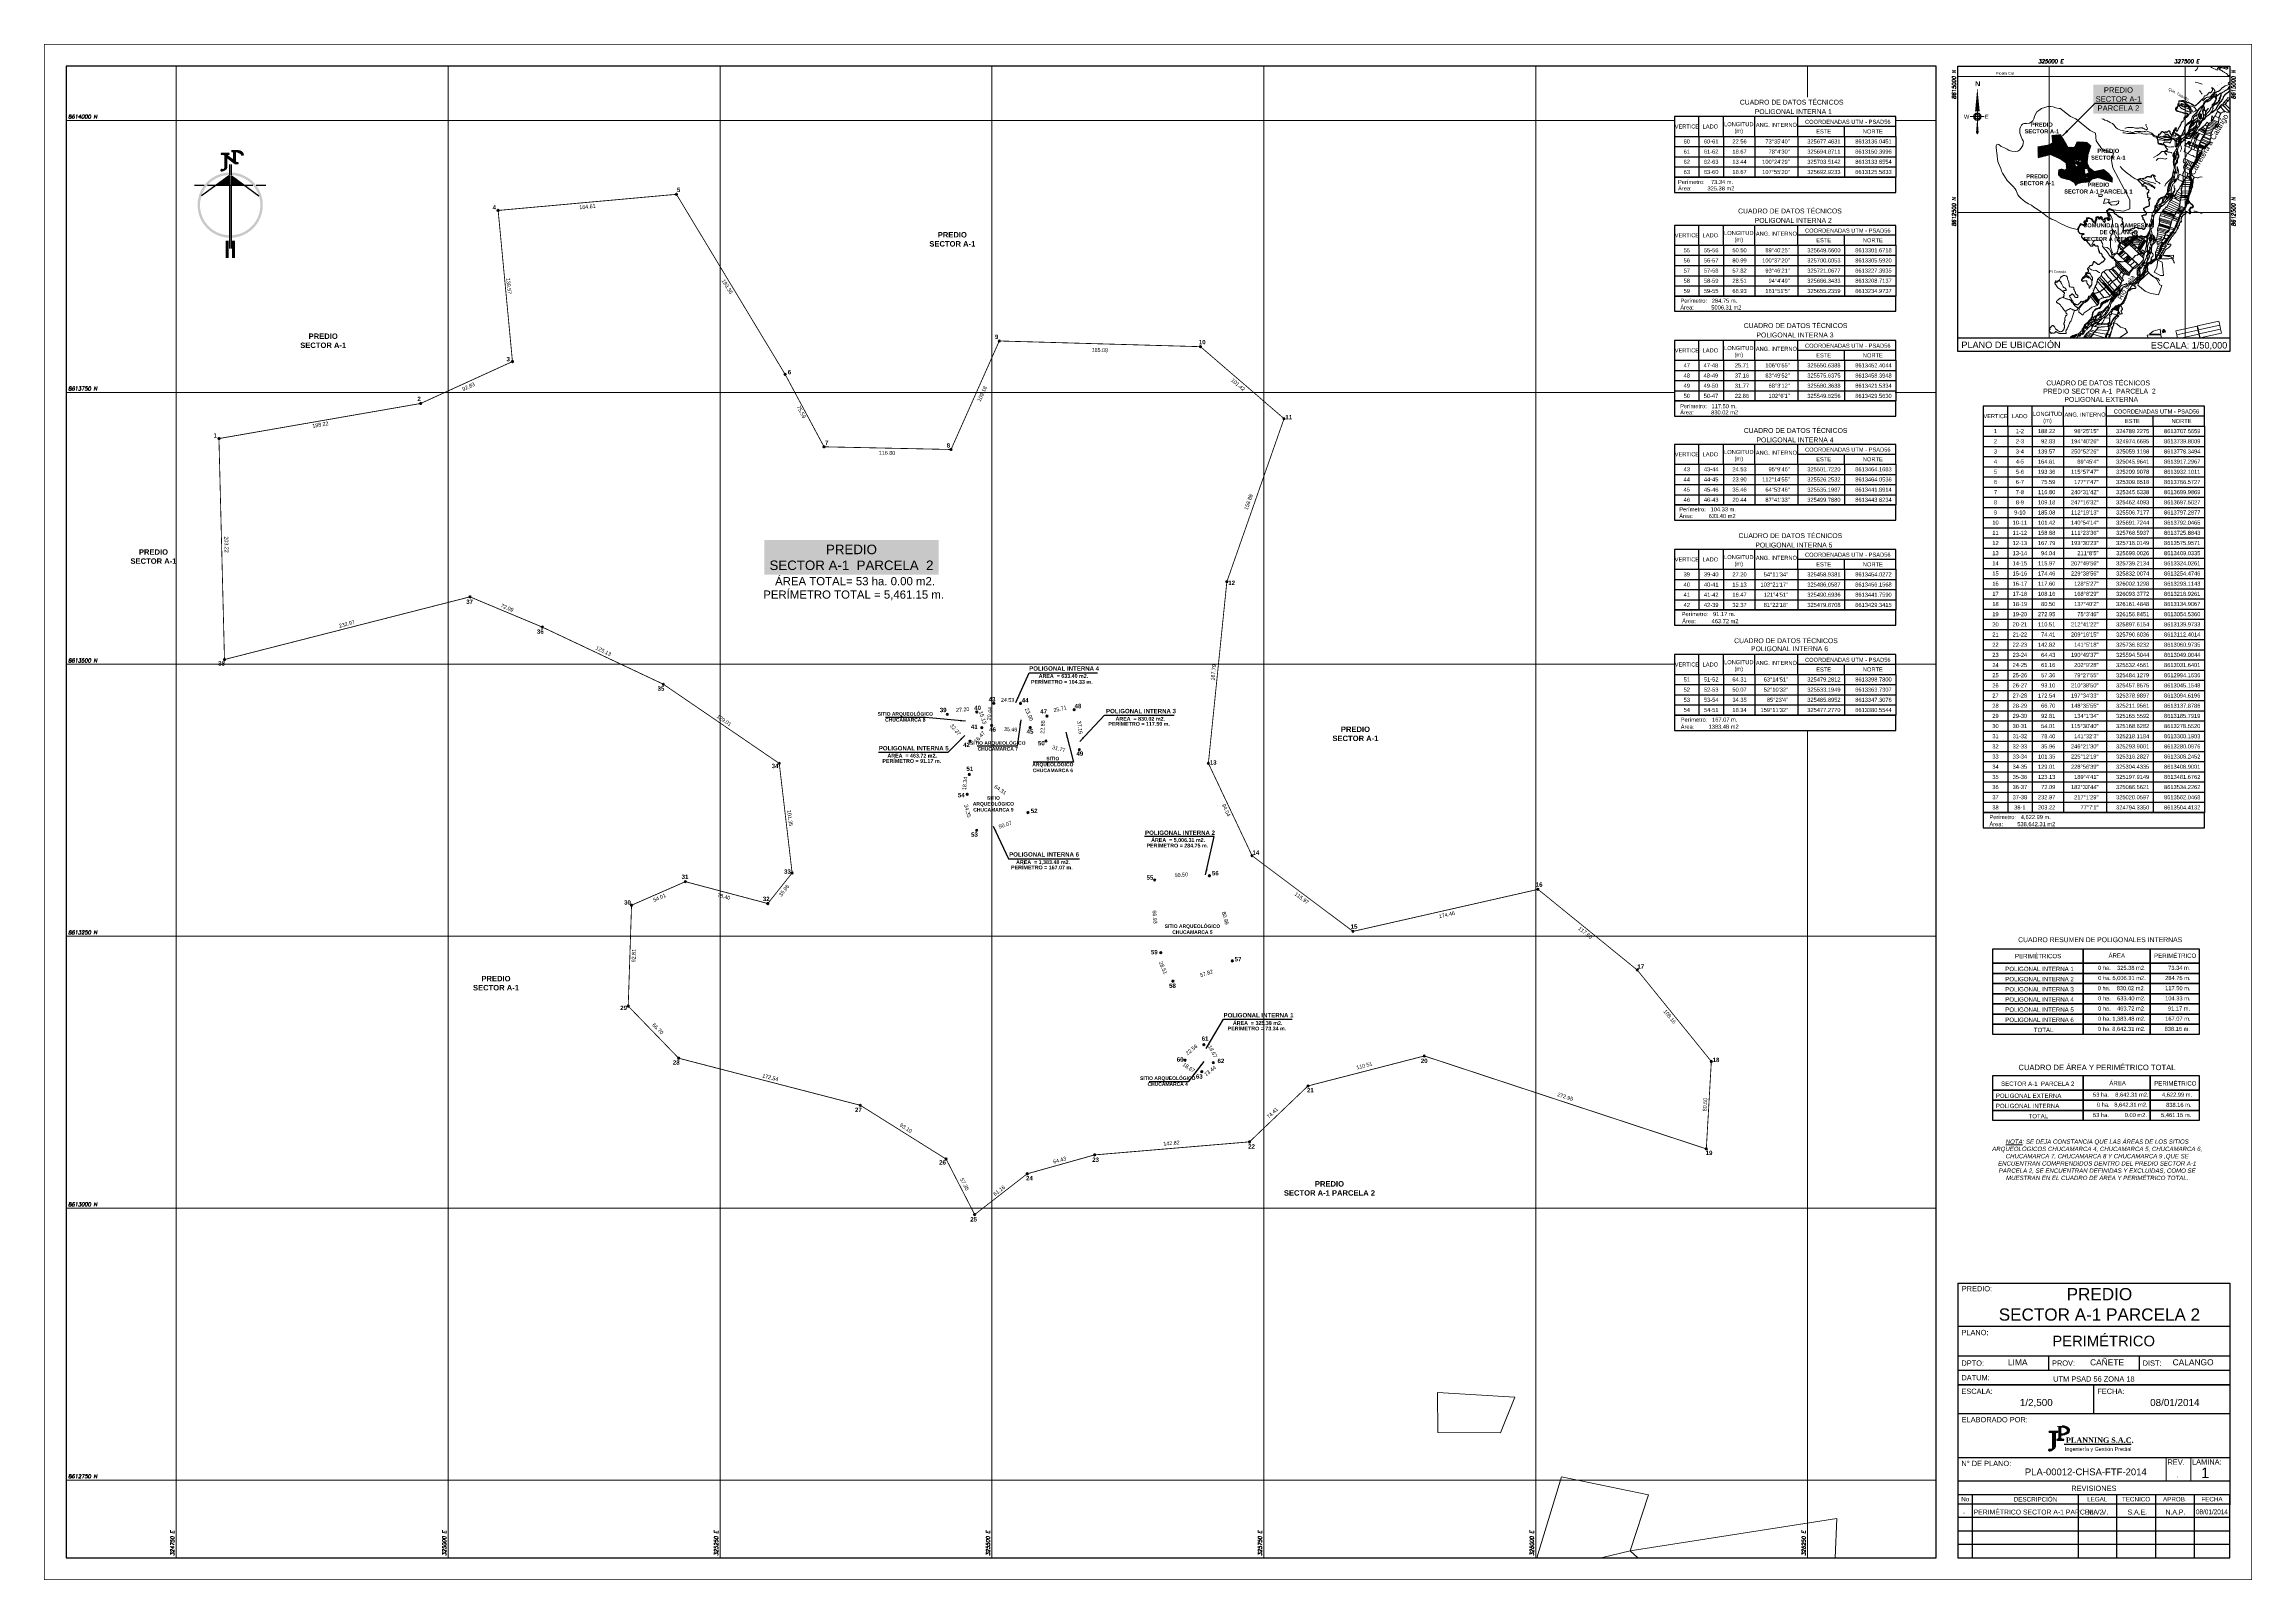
# Paper-space layout 'A1' of a CAD drawing. Header units: millimetres. Extents: x 2312 to 3124, y 1247 to 1812.
# The model-space entities are those that its viewports show. They can reach past a viewport. Long polylines and large blocks are cut down to what shows.
import ezdxf
from ezdxf.enums import TextEntityAlignment as Align

# ---------------------------------------------------------------- set-up
doc = ezdxf.new("R2010")
doc.units = ezdxf.units.MM
doc.linetypes.add('ACAD_ISO14W100', pattern=[24, 12, -3, 0, -3, 0, -3, 0, -3])
doc.linetypes.add('DASHDOT2', pattern=[12.7, 6.35, -3.175, 0, -3.175])
for name, color, linetype in [('_MEMBRETE', 250, 'Continuous'), ('camino', 7, 'Continuous'), ('COLINDANCIA', 7, 'Continuous'), ('DATOS_TECNICOS', 7, 'Continuous'), ('DISTANCIA', 7, 'Continuous'), ('DISTANCIAS', 7, 'Continuous'), ('grilla', 1, 'Continuous'), ('LEYENDA', 7, 'Continuous'), ('MEMBRETE', 7, 'Continuous'), ('NORTE', 7, 'Continuous'), ('NORTH', 7, 'Continuous'), ('PERIMETRICO-SECTOR A-1', 7, 'Continuous'), ('PERIMETRICO-SECTOR A-1 PARCELA 2', 7, 'Continuous'), ('PP-ZA-EXCLUIDAS', 7, 'Continuous'), ('VERTICES', 7, 'Continuous')]:
    doc.layers.add(name, color=color, linetype=linetype)
for name, color, linetype, lineweight in [('BASE CART_PARCELAS_p030B', 252, 'Continuous', 5), ('BASE CART_RIO-p030B', 8, 'Continuous', 5), ('BASE CART_Toponimia Hidrografica', 7, 'Continuous', 5), ('BG_COS_VIA', 251, 'Continuous', 0), ('quebradas', 253, 'Continuous', 0), ('Rio', 251, 'Continuous', 13), ('TEXTO', 7, 'Continuous', 5)]:
    doc.layers.add(name, color=color, linetype=linetype, lineweight=lineweight)
doc.styles.add('arial', font='arial.ttf')
doc.styles.add('arial b', font='')
doc.styles.add('Arial Final', font='arial.ttf')
doc.styles.add('Coord_texto', font='simplex.shx', dxfattribs={"oblique": 10, "height": 4.5})
doc.styles.add('NUM-ARIAL', font='arial.ttf')
doc.styles.add('ROMANS', font='ARIALUNI.TTF', dxfattribs={"oblique": 1})
doc.styles.get("Standard").update_dxf_attribs({"font": 'arial.ttf'})
doc.styles.add('style1', font='')
doc.styles.add('VERTICES', font='sanssb__.ttf')
doc.styles.get('arial b').set_extended_font_data('Arial Black')
doc.styles.get('style1').set_extended_font_data('Times New Roman', bold=True)
doc.dimstyles.new('ISO-25', dxfattribs={"dimtxt": 2.5, "dimasz": 2.5, "dimexe": 1.25, "dimexo": 0.625, "dimtad": 1, "dimtxsty": 'Standard', "dimcen": 2.5, "dimadec": 0, "dimazin": 0, "dimtfac": 1, "dimtmove": 0, "dimatfit": 3, "dimfxl": 1, "dimarcsym": 0})

# ---------------------------------------------------------------- blocks, each defined once
blk = doc.blocks.new('NORTE-PL')
at = {"layer": 'NORTE'}
h = blk.add_hatch(color=7, dxfattribs=at)
edge = h.paths.add_edge_path()
edge.add_arc((3.22, 15.45), 0.815, 1.02628, 38.74103)
edge.add_arc((2.54, 14.87), 1.71, 39.52186, 73.84782)
edge.add_arc((1.99, 13.46), 3.22, 71.46849, 90.39387)
edge.add_line((1.97, 16.68), (0.45, 16.68))
edge.add_line((0.45, 16.68), (0.46, 16.53))
edge.add_line((0.46, 16.53), (0.49, 16.48))
edge.add_line((0.49, 16.48), (0.59, 16.47))
edge.add_line((0.59, 16.47), (1.03, 16.47))
edge.add_line((1.03, 16.47), (1.03, 13.67))
edge.add_line((1.03, 13.67), (-1.03, 15.18))
edge.add_line((-1.03, 15.18), (-1.03, 15.25))
edge.add_line((-1.03, 15.25), (-1, 15.39))
edge.add_line((-1, 15.39), (-0.9, 15.48))
edge.add_line((-0.9, 15.48), (-0.76, 15.53))
edge.add_line((-0.76, 15.53), (-0.57, 15.58))
edge.add_line((-0.57, 15.58), (-0.34, 15.61))
edge.add_line((-0.34, 15.61), (-0.34, 15.8))
edge.add_line((-0.34, 15.8), (-2.74, 15.8))
edge.add_line((-2.74, 15.8), (-2.73, 15.65))
edge.add_line((-2.73, 15.65), (-2.7, 15.6))
edge.add_line((-2.7, 15.6), (-2.6, 15.59))
edge.add_line((-2.6, 15.59), (-2.16, 15.59))
edge.add_line((-2.16, 15.59), (-1.98, 15.56))
edge.add_line((-1.98, 15.56), (-1.85, 15.49))
edge.add_line((-1.85, 15.49), (-1.73, 15.41))
edge.add_line((-1.73, 15.41), (-1.69, 15.34))
edge.add_line((-1.69, 15.34), (-1.68, 15.25))
edge.add_line((-1.68, 15.25), (-1.68, 11.72))
edge.add_line((-1.68, 11.72), (-1.69, 11.46))
edge.add_line((-1.69, 11.46), (-1.75, 11.22))
edge.add_line((-1.75, 11.22), (-1.84, 11.05))
edge.add_line((-1.84, 11.05), (-1.97, 10.92))
edge.add_line((-1.97, 10.92), (-2.12, 10.86))
edge.add_line((-2.12, 10.86), (-2.27, 10.86))
edge.add_line((-2.27, 10.86), (-2.5, 10.89))
edge.add_line((-2.5, 10.89), (-2.66, 10.87))
edge.add_line((-2.66, 10.87), (-2.77, 10.83))
edge.add_line((-2.77, 10.83), (-2.83, 10.76))
edge.add_line((-2.83, 10.76), (-2.85, 10.66))
edge.add_line((-2.85, 10.66), (-2.84, 10.58))
edge.add_line((-2.84, 10.58), (-2.75, 10.52))
edge.add_line((-2.75, 10.52), (-2.6, 10.49))
edge.add_line((-2.6, 10.49), (-2.43, 10.52))
edge.add_line((-2.43, 10.52), (-2.2, 10.61))
edge.add_line((-2.2, 10.61), (-1.77, 10.83))
edge.add_line((-1.77, 10.83), (-1.26, 11.21))
edge.add_line((-1.26, 11.21), (-1.14, 11.36))
edge.add_line((-1.14, 11.36), (-1.05, 11.54))
edge.add_line((-1.05, 11.54), (-1.03, 11.67))
edge.add_line((-1.03, 11.67), (-1.03, 14.68))
edge.add_line((-1.03, 14.68), (1.56, 12.79))
edge.add_line((1.56, 12.79), (2.44, 12.79))
edge.add_line((2.44, 12.79), (2.43, 12.94))
edge.add_line((2.43, 12.94), (2.4, 12.99))
edge.add_line((2.4, 12.99), (2.3, 13))
edge.add_line((2.3, 13), (2.16, 13))
edge.add_line((2.16, 13), (1.98, 13.03))
edge.add_line((1.98, 13.03), (1.8, 13.11))
edge.add_line((1.8, 13.11), (1.68, 13.18))
edge.add_line((1.68, 13.18), (1.61, 13.26))
edge.add_line((1.61, 13.26), (1.58, 13.34))
edge.add_line((1.58, 13.34), (1.58, 16.48))
edge.add_arc((1.8, 14.3), 2.2, 50.54166, 95.9517, ccw=False)
edge.add_arc((2.79, 15.47), 0.665, -0.40851, 52.30873, ccw=False)
edge.add_line((3.46, 15.46), (4.04, 15.46))
h = blk.add_hatch(color=7, dxfattribs=at)
edge = h.paths.add_edge_path()
edge.add_line((-0.25, 9.25), (-0.25, 10))
edge.add_arc((0, 0), 10, 91.43254, 180)
edge.add_arc((0, 0), 10, 180, 268.56746)
edge.add_line((-0.25, -10), (-0.25, -9.25))
edge.add_arc((0, 0), 9.25, 91.54872, 268.45128, ccw=False)
edge = h.paths.add_edge_path()
edge.add_line((0.25, 10), (0.25, 9.25))
edge.add_arc((0, 0), 9.25, -88.45128, 88.45128, ccw=False)
edge.add_line((0.25, -9.25), (0.25, -10))
edge.add_arc((0, 0), 10, 271.43254, 360)
edge.add_arc((0, 0), 10, 0, 88.56746)
for points in [[(-0.25, 6.05), (-0.25, 9.07), (-4.4, 6.05)], [(4.4, 6.05), (0.25, 9.07), (0.25, 6.05)], [(0.25, 6.05), (-0.25, 6.05), (-0.25, -10, 0.012502), (0.25, -10)]]:
    blk.add_hatch(color=7, dxfattribs=at).paths.add_polyline_path(points)
h = blk.add_hatch(color=256, dxfattribs=at)
h.paths.add_polyline_path([(-0.75, -10.91), (-1.25, -10.91), (-1.25, -16.19), (-0.75, -16.19)])
h.paths.add_polyline_path([(1.25, -10.91), (0.75, -10.91), (0.75, -16.19), (1.25, -16.19)])
at = {"layer": 'NORTE', "color": 8}
for p, q in [((-0.25, 9.07), (-8.8, 2.86)), ((-0.25, 12.5), (-0.25, 9.25)), ((-0.25, 9.07), (-0.25, -13.25)), ((0.25, 12.5), (0.25, 9.25)), ((0.25, 9.07), (0.25, -13.25)), ((0.25, 9.07), (8.8, 2.86)), ((-7.96, 6.05), (-10.94, 6.05)), ((6.99, 6.05), (-6.99, 6.05)), ((10.94, 6.05), (7.96, 6.05)), ((-1.25, -10.91), (-1.25, -16.19)), ((-0.75, -10.91), (-0.75, -16.19)), ((0.75, -10.91), (0.75, -16.19)), ((1.25, -10.91), (1.25, -16.19))]:
    blk.add_line(p, q, dxfattribs=at)
at = {"layer": 'NORTE', "color": 7}
blk.add_lwpolyline([(4.04, 15.46, 0.166063), (3.86, 15.96, 0.150905), (3.02, 16.51, 0.082766), (1.97, 16.68), (0.45, 16.68), (0.46, 16.53), (0.49, 16.48), (0.59, 16.47), (1.03, 16.47), (1.03, 13.67), (-1.03, 15.18), (-1.03, 15.25), (-1, 15.39), (-0.9, 15.48), (-0.76, 15.53), (-0.57, 15.58), (-0.34, 15.61), (-0.34, 15.8), (-2.74, 15.8), (-2.73, 15.65), (-2.7, 15.6), (-2.6, 15.59), (-2.16, 15.59), (-1.98, 15.56), (-1.85, 15.49), (-1.73, 15.41), (-1.69, 15.34), (-1.68, 15.25), (-1.68, 11.72), (-1.69, 11.46), (-1.75, 11.22), (-1.84, 11.05), (-1.97, 10.92), (-2.12, 10.86), (-2.27, 10.86), (-2.5, 10.89), (-2.66, 10.87), (-2.77, 10.83), (-2.83, 10.76), (-2.85, 10.66), (-2.84, 10.58), (-2.75, 10.52), (-2.6, 10.49), (-2.43, 10.52), (-2.2, 10.61), (-1.77, 10.83), (-1.26, 11.21), (-1.14, 11.36), (-1.05, 11.54), (-1.03, 11.67), (-1.03, 14.68), (1.56, 12.79), (2.44, 12.79), (2.43, 12.94), (2.4, 12.99), (2.3, 13), (2.16, 13), (1.98, 13.03), (1.8, 13.11), (1.68, 13.18), (1.61, 13.26), (1.58, 13.34), (1.58, 16.48, -0.200773), (3.2, 15.99, -0.234167), (3.46, 15.46)], format="xyb", close=True, dxfattribs=at)
blk = doc.blocks.new('A$C75FE6A4A')
at = {"layer": 'NORTH', "lineweight": 13}
for p, q in [((1.76, 5.56), (1.76, 0.43)), ((0.81, 2.38), (2.64, 2.38))]:
    blk.add_line(p, q, dxfattribs=at)
for major_axis, start_param, end_param in [((-0.338, 0.338), 2.394689419948224, 8.677874727127811), ((-0.332, 0.274), 2.299129, 8.582314), ((-0.258, 0.105), 1.412463, 7.695648)]:
    blk.add_ellipse((1.76, 2.38), major_axis=major_axis, ratio=1, start_param=start_param, end_param=end_param, dxfattribs=at)
at = {"layer": 'NORTH', "color": 8, "lineweight": 13}
for points in [[(1.46, 3.05), (1.76, 3.11), (1.76, 6.2)], [(1.59, 0.29), (1.76, 0), (1.76, 2.38)]]:
    blk.add_solid(points, dxfattribs=at)
at = {"layer": 'NORTH', "lineweight": 13}
for points in [[(2.07, 3.05), (1.76, 3.11), (1.76, 6.2)], [(1.93, 0.29), (1.76, 0), (1.76, 2.38)]]:
    blk.add_solid(points, dxfattribs=at)
at = {"layer": 'NORTH', "lineweight": 13, "ltscale": 2250}
for s, height, style, p in [('N', 0.6, 'arial b', (1.46, 6.4)), ('W', 0.522, 'arial', (0.01, 2.1)), ('E', 0.522, 'arial', (2.75, 2.1))]:
    blk.add_text(s, height=height, dxfattribs=dict(at, style=style)).set_placement(p)

msp = doc.modelspace()

# ---------------------------------------------------------------- linework, layer by layer
at = {"layer": 'BASE CART_PARCELAS_p030B'}
for points in [[(328392.3, 8615301.5), (328373.1, 8615292.5), (328364.4, 8615225.6), (328340.5, 8615202.4), (328301.2, 8615258.6), (328343, 8615332.2), (328271.5, 8615436.5), (328210.3, 8615596.7), (328395.3, 8615705)], [(327829.2, 8615596), (327883.8, 8615647.4), (328274.3, 8615235), (328256.2, 8615218.1), (328258.4, 8615198.2), (328269.7, 8615162), (328213.7, 8615172.8), (328179.2, 8615197.5)], [(327829.2, 8615596), (328179.2, 8615197.5), (328159.1, 8615201.3), (328150.5, 8615191.4), (328133.6, 8615170), (328122.8, 8615166.5), (327733.8, 8615506.4)], [(327733.8, 8615506.4), (328122.8, 8615166.5), (328102.5, 8615160.1), (328090, 8615147.6), (328089.6, 8615119.1), (327984.5, 8615168.1), (327860.1, 8615255.8), (327658, 8615435.2)], [(328323.6, 8615017.6), (328330.4, 8615023), (328332.2, 8615020.1), (328325.2, 8615015.2)], [(328363.3, 8614961.1), (328361.1, 8614961), (328355.5, 8614960.4), (328351, 8614959.5), (328346.9, 8614958.9), (328343, 8614958), (328339.7, 8614962), (328338, 8614965.3), (328336.6, 8614968.9), (328336, 8614972.2), (328336.1, 8614975), (328336.6, 8614977.8), (328337.4, 8614980), (328338.7, 8614982.5), (328340.9, 8614985.9), (328345.9, 8614993.4)], [(328383.2, 8614954.7), (328404.9, 8614884.4), (328390.6, 8614874.7), (328299.6, 8614855.8), (328292, 8614879.5), (328322.3, 8614907.7), (328337.8, 8614948.1)], [(327907.3, 8614668.1), (327912, 8614673.1), (327915.4, 8614677), (327918.5, 8614680.5), (327920.9, 8614683.5), (327923.3, 8614687.9), (327926.2, 8614692.1), (327929, 8614695.9), (327931.4, 8614698.6), (327934.7, 8614701.8), (327938.2, 8614705.1), (327941.6, 8614707.8), (327944.3, 8614709.6), (327945.8, 8614710.1), (327946.8, 8614709.6), (327948.6, 8614708.3), (327950.2, 8614707), (327951.9, 8614705.8), (327954.4, 8614703.3), (327957.7, 8614700.7), (327960.6, 8614699.9), (327964.5, 8614700.1), (327967.3, 8614701.1), (327971.9, 8614703.6), (327974.5, 8614706.1), (327976.7, 8614708.6), (327978.7, 8614711.4), (327981.8, 8614716.2), (327984.4, 8614719.3), (327987.8, 8614723.3), (327990.4, 8614727.5), (327993.2, 8614731.6), (327996.3, 8614736.1), (327998.7, 8614740.1), (328000.3, 8614743.5), (328001.1, 8614746.9), (328001.6, 8614750.7), (328001.8, 8614755), (328001.3, 8614761.5), (328000.3, 8614766.2), (327998.9, 8614770.8), (327996.5, 8614775.3), (327993.1, 8614780.7), (327991.5, 8614784.2), (327990.4, 8614787.1), (327989.9, 8614789.9), (327990.1, 8614791.3), (327990.7, 8614792.6), (327991.7, 8614793.7), (327993.4, 8614794.7), (327995, 8614794.8), (327996, 8614794.7), (327997.4, 8614794.4), (327999.5, 8614793), (328002.1, 8614791.2), (328005.3, 8614788.5), (328008.7, 8614784.6), (328012.5, 8614780.5), (328017.6, 8614776.5), (328022.5, 8614773.1), (328026, 8614769.3), (328030.4, 8614764.1), (328040.9, 8614751.7), (328045.7, 8614744.7), (328046.7, 8614741.8), (328046.7, 8614738.4), (328046.1, 8614734.4), (328044.6, 8614726.9), (328042.8, 8614722.1), (328041, 8614718.7), (328036.7, 8614713.3), (328029.7, 8614706.5), (328023.4, 8614701.3), (328018, 8614697.8), (328016.1, 8614695.7), (328015.4, 8614692.8), (328014.7, 8614689.1), (328013.7, 8614683.5), (328012.9, 8614681.5), (328009.7, 8614678), (327999, 8614669.3), (327991, 8614661.6), (327974.7, 8614647.5), (327956.1, 8614628.7), (327945.9, 8614622.9), (327926.3, 8614622.4), (327905, 8614619.8), (327888.6, 8614614), (327872.7, 8614599.3), (327853.1, 8614581.6), (327825.5, 8614554.9), (327813.1, 8614581.5), (327815.7, 8614584.6), (327834.7, 8614600.4), (327842.9, 8614608.8), (327848.2, 8614619.7), (327850.6, 8614627.2), (327849.4, 8614636.5), (327850.3, 8614639.2), (327852.5, 8614641.4), (327856.7, 8614642.1), (327873.4, 8614645.1), (327885.6, 8614652.5), (327896.3, 8614659.1)], [(328373, 8614551.4), (328379.5, 8614629.4), (328379, 8614635), (328376.3, 8614639.6), (328374.2, 8614641), (328356.8, 8614644.6), (328334.6, 8614659.9), (328331.3, 8614662.2), (328342.2, 8614677), (328350.5, 8614671.5), (328367.2, 8614660.5), (328377.6, 8614676.4), (328399.4, 8614709.9), (328410.4, 8614726.6), (328410.4, 8614726.6), (328421.4, 8614631.2), (328421.4, 8614593.2), (328419.4, 8614591.4), (328399.6, 8614573.3), (328388.2, 8614564), (328375.6, 8614554)], [(328306.7, 8614600.4), (328334.6, 8614659.9), (328356.8, 8614644.6), (328348, 8614631.7), (328320.9, 8614601.5), (328318.8, 8614598.2), (328316.7, 8614594.8)], [(328256.4, 8614570.1), (328281.4, 8614614.6), (328306.7, 8614600.4), (328316.7, 8614594.8), (328306.1, 8614578.1), (328286.9, 8614550.9)], [(328250.2, 8614503.3), (328216, 8614525.7), (328256.4, 8614570.1), (328286.9, 8614550.9), (328285.3, 8614548.8), (328261.5, 8614525.4)], [(328196.8, 8614464.6), (328176.8, 8614458.8), (328166.8, 8614455.3), (328153.4, 8614470.4), (328158.6, 8614475.3), (328167.6, 8614479.7), (328174.8, 8614483.5), (328188.6, 8614493.9), (328204.6, 8614511.7), (328216, 8614525.7), (328250.2, 8614503.3), (328232.4, 8614488.8), (328224.6, 8614483.9), (328210.5, 8614476)], [(328329.3, 8614506.7), (328338.6, 8614498.4), (328331.3, 8614487.1), (328320.4, 8614496.7)], [(327579, 8614462), (327614, 8614452), (327671, 8614428), (327706, 8614388), (327684, 8614362), (327644, 8614344), (327590, 8614370), (327571, 8614400), (327361, 8614488)], [(327468.4, 8614445.3), (327457.6, 8614444.6), (327447.6, 8614456.1), (327434.7, 8614470.9), (327419.1, 8614489.6), (327426.3, 8614496.7), (327432.3, 8614500.8), (327440, 8614497.3), (327447.4, 8614494.7), (327454.1, 8614492.2), (327462.3, 8614490.1), (327474.4, 8614488.7), (327483.2, 8614488.7), (327499.8, 8614488.2), (327512.5, 8614487), (327525.7, 8614485.3), (327533.1, 8614483.6), (327538.3, 8614481), (327543.5, 8614479), (327547.8, 8614478.3), (327553.3, 8614475.4), (327560.6, 8614469.7), (327568.3, 8614463.1), (327572.4, 8614458.4), (327578.2, 8614450.5), (327584.4, 8614441.9), (327590.3, 8614436), (327595.2, 8614428.9), (327598.8, 8614423.2), (327600.4, 8614419.3), (327601.2, 8614416), (327602.4, 8614410.7), (327602.8, 8614405.1), (327604.3, 8614399.2), (327608, 8614392.2), (327611.7, 8614386.8), (327615.4, 8614383), (327619.6, 8614380.2), (327622.9, 8614378.6), (327625.3, 8614376.5), (327625.9, 8614373.6), (327625.6, 8614367.5), (327625.4, 8614357.7), (327625.3, 8614355.5), (327618.7, 8614357.2), (327598.5, 8614364.6), (327590.6, 8614368.2), (327587.4, 8614370.6), (327583.9, 8614375.6), (327578.8, 8614387.4), (327572.4, 8614404.1), (327568, 8614415.5), (327563.9, 8614422.4), (327559.6, 8614428.6), (327554.4, 8614434.6), (327547.6, 8614441.1), (327544.3, 8614444.7), (327540.7, 8614446.9), (327534.7, 8614448.3), (327524.7, 8614448.9), (327515.6, 8614448.6), (327503.9, 8614447.5), (327488.6, 8614446.8), (327476.7, 8614446.1)], [(328321.2, 8614343.7), (328196.9, 8614464.5), (328196.8, 8614464.6), (328210.5, 8614476), (328224.6, 8614483.9), (328232.4, 8614488.8), (328334.1, 8614394.4), (328352.6, 8614377.3), (328352.8, 8614370.5), (328352.4, 8614366.8), (328348.7, 8614361.1), (328343.5, 8614355.5), (328340.8, 8614353.6), (328334.9, 8614350), (328329.3, 8614346.9), (328323.9, 8614344.3)], [(328339.3, 8614487.5), (328344.2, 8614485.5), (328343.3, 8614483.8), (328338.4, 8614484.9)], [(328166.8, 8614455.3), (328166, 8614455), (328158.3, 8614452.3), (328147.1, 8614443.6), (328143, 8614441.1), (328137.8, 8614446.3), (328144.8, 8614454.2), (328153.4, 8614470.4)], [(327416.7, 8614348.7), (327407.4, 8614352), (327390.1, 8614358), (327375.6, 8614362.7), (327372.7, 8614363.4), (327367.7, 8614364.5), (327362.2, 8614365.1), (327358, 8614365.8), (327353.8, 8614366.9), (327349.5, 8614368.5), (327346.2, 8614371.6), (327340.1, 8614377.7), (327333.5, 8614384.5), (327330.7, 8614388.1), (327341.2, 8614399.7), (327350.4, 8614412), (327357.9, 8614423.9), (327364.1, 8614435.2), (327369.7, 8614447.8), (327376.2, 8614460.2), (327379, 8614464.8), (327385.6, 8614460.2), (327391.8, 8614456.1), (327396, 8614452.1), (327402.8, 8614445), (327406.7, 8614439.9), (327414.6, 8614430.1), (327421.2, 8614422), (327425, 8614418.8), (327433.2, 8614413.7), (327438.4, 8614409.8), (327446.1, 8614404.6), (327452.6, 8614400.8), (327456.1, 8614398.9), (327460.7, 8614397.2), (327467.4, 8614395.1), (327471, 8614394.8), (327475.6, 8614394.9), (327479.9, 8614394.8), (327482.9, 8614394.1), (327486.3, 8614392.6), (327491.1, 8614390.4), (327496, 8614387.6), (327498.7, 8614385.2), (327501.2, 8614381.8), (327503.1, 8614378.9), (327504.7, 8614376.5), (327507.3, 8614372.9), (327510.4, 8614370.6), (327513.1, 8614369.5), (327516.7, 8614368), (327521.7, 8614366.8), (327525.9, 8614365.4), (327530.6, 8614364), (327536.3, 8614362.4), (327542.1, 8614360.3), (327546.9, 8614358.8), (327552.1, 8614357.1), (327565.6, 8614352.5), (327573.1, 8614350), (327579.7, 8614347.9), (327585.9, 8614345.9), (327590.7, 8614344.1), (327599.5, 8614341.1), (327604.7, 8614338.9), (327609.3, 8614336.6), (327611.6, 8614334.9), (327609.1, 8614333.1), (327602.2, 8614328.5), (327595.5, 8614323.8), (327581.8, 8614314.8), (327576.6, 8614311.6), (327567.8, 8614305.3), (327567.1, 8614303.3), (327566.5, 8614299.3), (327564.8, 8614294), (327563.1, 8614290.2), (327561, 8614286.9), (327554.3, 8614279.3), (327551.6, 8614276.2), (327543.2, 8614265.8), (327536.9, 8614256.4), (327533.8, 8614252.2), (327531, 8614249.8), (327527.6, 8614247.8), (327524.8, 8614246.7), (327522.4, 8614246.2), (327517.3, 8614245.9), (327512.3, 8614243.6), (327509, 8614241.8), (327503.3, 8614237.6), (327495.7, 8614246), (327493, 8614250.1), (327491.4, 8614252.8), (327492.6, 8614253.7), (327500.1, 8614256.1), (327507.8, 8614258.5), (327510.6, 8614259.3), (327516.2, 8614261.6), (327521.1, 8614265.1), (327526.2, 8614269.7), (327529.8, 8614273.2), (327534.1, 8614278.1), (327537.7, 8614282.4), (327541, 8614286.9), (327545, 8614292.3), (327547.2, 8614295.6), (327548.4, 8614297.8), (327548.9, 8614300.8), (327549, 8614303), (327549, 8614305.8), (327548.5, 8614309), (327547.4, 8614311.2), (327544.8, 8614313.9), (327539.9, 8614317.8), (327535, 8614321), (327530.7, 8614323.7), (327527.8, 8614325), (327526, 8614325.6), (327522.5, 8614326), (327519.5, 8614326.2), (327517.2, 8614326.1), (327514.8, 8614325.8), (327511, 8614325.8), (327506.4, 8614325.7), (327502.6, 8614326), (327496.8, 8614326.4), (327490, 8614327.5), (327487, 8614327.7), (327480.8, 8614328.6), (327475, 8614329.7), (327469.3, 8614330.9), (327461.9, 8614332.6), (327452.9, 8614335.4), (327448.6, 8614336.5), (327441.8, 8614339.1), (327433.2, 8614342.4), (327427.7, 8614344.9)], [(328143, 8614441.1), (328141.7, 8614440.4), (328126.2, 8614412.8), (328115.4, 8614420.6), (328132.3, 8614440.1), (328137.8, 8614446.3)], [(328231.2, 8614356), (328216.9, 8614369.9), (328147.1, 8614443.6), (328147.1, 8614443.6), (328158.3, 8614452.3), (328166, 8614455), (328166.8, 8614455.3), (328176.8, 8614458.8), (328196.8, 8614464.6), (328196.9, 8614464.5), (328321.2, 8614343.7), (328316.6, 8614343.1), (328301.7, 8614342.9), (328276.6, 8614344.9), (328260.4, 8614347.1), (328243.6, 8614350.8)], [(328225.4, 8614451.8), (328227.7, 8614449.7), (328225, 8614446.6), (328223, 8614448.3)], [(328231.2, 8614356), (328231.2, 8614356), (328226.3, 8614354.1), (328221.4, 8614351), (328215.8, 8614348), (328212.7, 8614347.9), (328206.3, 8614349), (328203, 8614349.4), (328201.5, 8614349.7), (328196.6, 8614349.1), (328195.9, 8614348.8), (328192.7, 8614347.5), (328182.2, 8614339.2), (328168.7, 8614328.9), (328160.4, 8614323.7), (328104.3, 8614354.4), (328081.4, 8614366.8), (328115.4, 8614420.6), (328126.2, 8614412.8), (328141.7, 8614440.4), (328143, 8614441.1), (328147.1, 8614443.6), (328147.1, 8614443.6), (328216.9, 8614369.9)], [(328120.3, 8614238.7), (328044.7, 8614271.2), (328059.7, 8614297.3), (328067.8, 8614313.2), (328079.1, 8614328.9), (328092.4, 8614353.6), (328155.7, 8614318.2), (328147.3, 8614306.3), (328144.1, 8614300.5), (328142.2, 8614297.9), (328138.7, 8614292.6), (328135.2, 8614283.5), (328133.6, 8614279.2), (328129.7, 8614269.7), (328128, 8614264.6), (328125.2, 8614255.8), (328123.5, 8614251.2), (328120.9, 8614241.6)], [(328292.4, 8614361.7), (328295.4, 8614363.7), (328297.3, 8614361.8), (328299.3, 8614363.6), (328305.4, 8614357.4), (328299.8, 8614353.3)], [(328335.6, 8614335.7), (328343.1, 8614328.5), (328332.7, 8614319.7), (328326, 8614327.1)], [(328342.6, 8614335.7), (328344.6, 8614338.1), (328348.6, 8614333.5), (328346.3, 8614332)], [(328347.8, 8614325.6), (328350.9, 8614322.9), (328346.2, 8614317.4), (328342.8, 8614320.7)], [(327976.4, 8614177.2), (327991, 8614277.9), (327991, 8614277.9), (328004, 8614260.9), (328021.6, 8614238.4), (328017.8, 8614233.7), (328015.2, 8614229.4), (328013.7, 8614225.6), (328012.7, 8614222.5), (328011, 8614218.7), (328009.7, 8614216.8), (328006.7, 8614213.3), (328002.5, 8614209.5), (327998.8, 8614204.5), (327993.6, 8614198), (327990.1, 8614191.5), (327984.5, 8614185.2), (327979.7, 8614180.3), (327977.1, 8614177.8)], [(328112.4, 8614161), (328008.3, 8614202.2), (328016, 8614216.5), (328024.7, 8614231.1), (328026.6, 8614235.1), (328027, 8614241.7), (328028.2, 8614247.5), (328037.8, 8614259.2), (328044.7, 8614271.2), (328120.3, 8614238.7), (328120.1, 8614237.6), (328119, 8614227.6), (328117.7, 8614221.5), (328116.5, 8614213.2), (328116, 8614208.1), (328115.1, 8614197.3), (328115, 8614194), (328114.5, 8614187.2), (328114, 8614178.6), (328113.8, 8614171.5), (328113.5, 8614166.5)], [(328204.9, 8614264.9), (328209.6, 8614265), (328209.7, 8614261.5), (328204.8, 8614261.8)], [(328142.6, 8614225.7), (328148.9, 8614223.1), (328146.5, 8614216.9), (328140.9, 8614218.8)], [(328105.6, 8614135.8), (327996.2, 8614182.2), (328008.3, 8614202.2), (328112.4, 8614161), (328112.4, 8614160.8), (328111.7, 8614156.9), (328111, 8614152.1), (328110.7, 8614150.6), (328109.1, 8614143.5), (328107.7, 8614139.4), (328106.6, 8614136.7)], [(328084.6, 8614120.4), (327980.4, 8614162.5), (327980.5, 8614162.5), (327996.2, 8614182.2), (328105.6, 8614135.8), (328093.2, 8614124.9)], [(327902.7, 8614079.4), (327867.9, 8614111.4), (327905.1, 8614161.8), (327929.8, 8614132.9), (327923.3, 8614124.9), (327908, 8614093.9)], [(328076.9, 8614095.3), (327952.7, 8614146.1), (327966.3, 8614155), (327980.4, 8614162.5), (328084.6, 8614120.4), (328077.4, 8614096.5)], [(328063.7, 8614074.1), (327935.9, 8614126.7), (327948.5, 8614142.9), (327952.7, 8614146.1), (328076.9, 8614095.3), (328071, 8614082.8)], [(328044.6, 8614057.6), (327925, 8614107.1), (327925.1, 8614107.3), (327935.9, 8614126.7), (328063.7, 8614074.1), (328056.5, 8614066.7), (328056.5, 8614066.7), (328051.9, 8614062.7)], [(328112.5, 8614096), (328112.4, 8614093.5), (328112.1, 8614091), (328111.6, 8614088.6), (328110.8, 8614086.2), (328109.8, 8614083.8), (328108.7, 8614081.6), (328107.3, 8614079.5), (328105.8, 8614077.5), (328104.1, 8614075.6), (328102.2, 8614073.9), (328100.2, 8614072.4), (328098.1, 8614071.1), (328095.9, 8614069.9), (328093.5, 8614068.9), (328091.1, 8614068.2), (328088.7, 8614067.6), (328086.2, 8614067.3), (328083.7, 8614067.2), (328081.1, 8614067.3), (328078.6, 8614067.6), (328076.2, 8614068.2), (328073.8, 8614068.9), (328071.4, 8614069.9), (328069.2, 8614071.1), (328067.1, 8614072.4), (328065.1, 8614073.9), (328063.2, 8614075.6), (328061.5, 8614077.5), (328060, 8614079.5), (328058.6, 8614081.6), (328057.5, 8614083.8), (328056.5, 8614086.2), (328055.8, 8614088.6), (328055.2, 8614091), (328054.9, 8614093.5), (328054.8, 8614096), (328054.9, 8614098.5), (328055.2, 8614101), (328055.8, 8614103.5), (328056.5, 8614105.9), (328057.5, 8614108.2), (328058.6, 8614110.5), (328060, 8614112.6), (328061.5, 8614114.6), (328063.2, 8614116.4), (328065.1, 8614118.1), (328067.1, 8614119.7), (328069.2, 8614121), (328071.4, 8614122.2), (328073.8, 8614123.1), (328076.2, 8614123.9), (328078.6, 8614124.4), (328081.1, 8614124.8), (328083.7, 8614124.9), (328086.2, 8614124.8), (328088.7, 8614124.4), (328091.1, 8614123.9), (328093.5, 8614123.1), (328095.9, 8614122.2), (328098.1, 8614121), (328100.2, 8614119.7), (328102.2, 8614118.1), (328104.1, 8614116.4), (328105.8, 8614114.6), (328107.3, 8614112.6), (328108.7, 8614110.5), (328109.8, 8614108.2), (328110.8, 8614105.9), (328111.6, 8614103.5), (328112.1, 8614101), (328112.4, 8614098.5)], [(327880, 8614023.8), (327815.1, 8614069.3), (327867.9, 8614111.4), (327902.7, 8614079.4), (327897.9, 8614069.2)], [(328026.7, 8614042), (327910.2, 8614068.6), (327917, 8614088.3), (327925, 8614107.1), (328044.6, 8614057.6), (328043.5, 8614056.9), (328038.8, 8614053.2), (328033.9, 8614049.2), (328033.7, 8614049), (328033.7, 8614048.9), (328027.2, 8614042.5)], [(328093.2, 8614090.7), (328099.4, 8614088.4), (328097.1, 8614079.5), (328089.8, 8614081.8)], [(327870.2, 8613993.4), (327791.5, 8614051.4), (327815.1, 8614069.3), (327880, 8614023.8), (327875.2, 8614011.4)], [(328009.7, 8614018.9), (327900.3, 8614047), (327901, 8614048.8), (327910.2, 8614068.6), (328026.7, 8614042), (328023, 8614037.5), (328016.4, 8614028.7)], [(327338.1, 8613851.1), (327345.5, 8613857.4), (327367, 8613876.3), (327372.5, 8613882.4), (327377.4, 8613887.4), (327381.3, 8613891.2), (327385.7, 8613896), (327388.2, 8613899.7), (327389.1, 8613902), (327388.2, 8613904.5), (327386, 8613907.1), (327383.2, 8613909.1), (327380.2, 8613910.6), (327375.1, 8613912.7), (327369.8, 8613914.6), (327365, 8613916.7), (327358.4, 8613919.4), (327353.7, 8613922.4), (327349.3, 8613929.2), (327346.2, 8613932.5), (327344.1, 8613934.1), (327342.1, 8613933.7), (327339.3, 8613933.4), (327332, 8613931.7), (327327.8, 8613930.3), (327324.9, 8613929.3), (327324, 8613928.1), (327324, 8613925.6), (327324.2, 8613923), (327325.3, 8613915.3), (327325.4, 8613910.3), (327325.4, 8613906.3), (327324.8, 8613905), (327322.3, 8613904.6), (327318.6, 8613905.1), (327313, 8613907.1), (327303.7, 8613908.6), (327295.8, 8613909.2), (327287.1, 8613908.7), (327280.9, 8613907.5), (327275.1, 8613906.2), (327269.6, 8613904.7), (327264.3, 8613902.8), (327259.9, 8613901), (327256.8, 8613900.6), (327253, 8613902.2), (327249.4, 8613905.3), (327247.8, 8613908), (327246.7, 8613911.8), (327245.8, 8613917.7), (327244.1, 8613923.1), (327242.6, 8613929.2), (327244.6, 8613928.8), (327248.7, 8613928.8), (327256.2, 8613929.1), (327260.6, 8613929.4), (327267, 8613929.9), (327271.4, 8613930.9), (327276.9, 8613932.5), (327280.5, 8613934), (327284.1, 8613936.5), (327286.3, 8613940.1), (327286.6, 8613943.2), (327285.9, 8613946.4), (327284.9, 8613949.4), (327282.9, 8613951.4), (327279.1, 8613954.9), (327276.6, 8613957.7), (327275.5, 8613960.1), (327275, 8613962.5), (327275.5, 8613965.8), (327278.2, 8613968.8), (327281.5, 8613972.3), (327284.1, 8613975.4), (327286.4, 8613978.9), (327287.3, 8613983), (327287.5, 8613989.5), (327287.9, 8613992.6), (327288, 8613996.2), (327288.3, 8613999.3), (327288.9, 8614001.5), (327290.7, 8614005.6), (327293.8, 8614010.8), (327299, 8614016.8), (327302.7, 8614020.5), (327306, 8614024.2), (327309.4, 8614028), (327312.6, 8614031.8), (327314, 8614035.9), (327316.5, 8614040.5), (327317.4, 8614042.9), (327318.6, 8614044.5), (327319.6, 8614044.4), (327320.6, 8614044), (327321.1, 8614043.8), (327321.8, 8614043.2), (327322.5, 8614042.1), (327322.5, 8614040.1), (327322.4, 8614038.1), (327322.1, 8614035), (327321, 8614030), (327318, 8614021.5), (327314.2, 8614013.3), (327308, 8614003.3), (327300.6, 8613989.7), (327298, 8613983), (327297.2, 8613978.5), (327297.8, 8613971.8), (327300, 8613964.9), (327303, 8613960.4), (327306.3, 8613957), (327311.5, 8613955.1), (327316, 8613952.7), (327322.7, 8613948.8), (327330.1, 8613943.3), (327335, 8613939.6), (327339.6, 8613938.7), (327348.6, 8613937.4), (327355.5, 8613935), (327361.9, 8613932), (327368.8, 8613927.5), (327376.4, 8613922.1), (327385.9, 8613915.7), (327392.3, 8613911), (327398, 8613905.9), (327401, 8613901.4), (327402.1, 8613898), (327402.1, 8613894.6), (327401.2, 8613889.3), (327398.7, 8613884.2), (327379.5, 8613858.3), (327352.5, 8613833.8)], [(327863.7, 8613974.4), (327773.1, 8614035.8), (327791.5, 8614051.4), (327870.2, 8613993.4)], [(327996, 8613995.4), (327887.6, 8614012.1), (327891.1, 8614028.3), (327894.3, 8614035.1), (327897.7, 8614040.7), (327900.3, 8614047), (328009.7, 8614018.9), (328008, 8614016.5), (328004.9, 8614011.8), (327998.7, 8614001.6), (327996.2, 8613995.9)], [(327856.4, 8613955.8), (327752.8, 8614018.4), (327773.1, 8614035.8), (327863.7, 8613974.4)], [(327856.4, 8613955.8), (327847.6, 8613936.5), (327839.6, 8613921.7), (327722.1, 8613970.2), (327722.5, 8613971.8), (327737.9, 8613997.9), (327752.8, 8614018.4)], [(327984.6, 8613973.1), (327879.5, 8613982.1), (327880.9, 8613993.7), (327882.5, 8613999.7), (327887.6, 8614012.1), (327996, 8613995.4), (327991.7, 8613986.3), (327989.9, 8613982.3), (327989.1, 8613980.5)], [(327093.2, 8613896), (327092, 8613888), (327077.9, 8613891.7), (327052.6, 8613897.9), (327033.4, 8613902.3), (327008.4, 8613908.2), (327009.9, 8613922.1), (327012.3, 8613927.2), (327022.3, 8613933.4), (327039.6, 8613941.5), (327048.3, 8613948.1), (327055.9, 8613968.8), (327064.8, 8613977.1), (327074.2, 8613982.7), (327099.8, 8613970.3), (327125.8, 8613966.3), (327127.4, 8613947.3), (327138, 8613936), (327153.9, 8613939.1), (327161.3, 8613935.2), (327172.2, 8613936.2), (327178.4, 8613945), (327191, 8613924), (327210.9, 8613897.2), (327217.7, 8613883.9), (327230.2, 8613877.5), (327249.3, 8613873.6), (327253, 8613869.2), (327258.8, 8613867.8), (327268.5, 8613867.8), (327283.5, 8613873.4), (327314.3, 8613866), (327331.5, 8613858.9), (327338.1, 8613851.1), (327352.5, 8613833.8), (327338, 8613819.7), (327337.1, 8613816.9), (327307.8, 8613830.3), (327303.6, 8613835.8), (327289.6, 8613845.2), (327267.7, 8613856.3), (327257, 8613856.7), (327249.6, 8613855.3), (327248, 8613859.3), (327240.2, 8613866.3), (327224.3, 8613876.7), (327212.4, 8613878.7), (327211.5, 8613874.8), (327208.6, 8613875.3), (327201.8, 8613878.5), (327195, 8613881.1), (327195.7, 8613887.5), (327189.5, 8613887.9), (327183.4, 8613889), (327175.3, 8613890.4), (327166.6, 8613891.9), (327157.8, 8613893.4), (327149.5, 8613894.6), (327146.5, 8613895.6), (327148.3, 8613911.8), (327136.1, 8613909), (327125.9, 8613907.1), (327116.3, 8613905.7), (327108, 8613904.7), (327094.5, 8613903.9)], [(327634.7, 8613874.7), (327698.2, 8613978.9), (327721.8, 8613969.2), (327661.9, 8613863.3)], [(327972.9, 8613943), (327868.9, 8613957.2), (327876.3, 8613971.6), (327879.5, 8613982.1), (327984.6, 8613973.1), (327984.1, 8613971.1), (327983.9, 8613969.7), (327982.7, 8613967.2), (327981.3, 8613961.1), (327979.4, 8613957.3), (327974.1, 8613946.7)], [(327661.9, 8613863.3), (327721.8, 8613969.2), (327742.1, 8613960.8), (327682.2, 8613854.8)], [(327682.2, 8613854.8), (327742.1, 8613960.8), (327760.6, 8613953.2), (327700.7, 8613847.1), (327700.6, 8613847), (327685, 8613853.7)], [(327700.6, 8613847), (327700.7, 8613847.1), (327760.6, 8613953.2), (327839.2, 8613920.8), (327830.2, 8613905.7), (327812.7, 8613871.2), (327804.5, 8613857.3), (327793.1, 8613840.8), (327779, 8613814.1), (327708, 8613844)], [(327960.9, 8613845), (327839, 8613898), (327840.2, 8613900.1), (327858.6, 8613928.8), (327864.7, 8613939.6), (327970.7, 8613911.4), (327970.8, 8613907.4), (327971.3, 8613896), (327971.6, 8613887.7), (327971.7, 8613880.8), (327970.7, 8613872.5), (327970.2, 8613869), (327970, 8613865.8), (327969.9, 8613865.1), (327966.2, 8613858.4), (327961.3, 8613847.7)], [(327960.9, 8613845), (327839, 8613898), (327840.2, 8613900.1), (327858.6, 8613928.8), (327864.7, 8613939.6), (327970.7, 8613911.4), (327970.8, 8613907.4), (327971.3, 8613896), (327971.6, 8613887.7), (327971.7, 8613880.8), (327970.7, 8613872.5), (327970.2, 8613869), (327970, 8613865.8), (327969.9, 8613865.1), (327966.2, 8613858.4), (327961.3, 8613847.7)], [(327970.7, 8613911.4), (327864.7, 8613939.6), (327868.9, 8613957.2), (327972.9, 8613943), (327972.6, 8613941.8), (327971, 8613931.9), (327970.6, 8613926.6), (327970.6, 8613916.8)], [(327211, 8613872.9), (327220.5, 8613863.2), (327227.7, 8613851.3), (327197.5, 8613848.4), (327180.3, 8613845.3), (327169.4, 8613844.6), (327148.7, 8613841.5), (327133, 8613840.3), (327116.5, 8613842.7), (327108.4, 8613847.8), (327092.8, 8613855.3), (327067.4, 8613863.5), (327041.8, 8613868.6), (327025.3, 8613873.5), (327020.1, 8613876), (327017, 8613879.7), (327009.8, 8613883.8), (326997.7, 8613888.8), (326996.9, 8613889.2), (327007.3, 8613906.4), (327094.4, 8613885.4), (327135.3, 8613870.1), (327144.3, 8613870.1), (327167.6, 8613878.6), (327191.5, 8613880.2), (327208, 8613873.4)], [(327093.2, 8613896), (327094.5, 8613903.9), (327108, 8613904.7), (327116.3, 8613905.7), (327125.9, 8613907.1), (327136.1, 8613909), (327148.3, 8613911.8), (327146.5, 8613895.6), (327132, 8613893.9), (327124.2, 8613892.9), (327117.4, 8613893.3), (327111, 8613893.5), (327102.8, 8613894.7)], [(327959.1, 8613830.1), (327831.7, 8613884.8), (327839, 8613898), (327960.9, 8613845)], [(327107.9, 8613823.2), (327084.1, 8613827), (327050.1, 8613832.9), (327013.5, 8613836.4), (326998.3, 8613837.5), (326981.9, 8613871.4), (326996.9, 8613889.2), (326997.7, 8613888.8), (327009.8, 8613883.8), (327017, 8613879.7), (327020.1, 8613876), (327025.3, 8613873.5), (327041.8, 8613868.6), (327067.4, 8613863.5), (327092.8, 8613855.3), (327108.4, 8613847.8), (327116.5, 8613842.7)], [(327143.9, 8613872.1), (327135.7, 8613872.1), (327095, 8613887.3), (327094, 8613887.5), (327095.2, 8613895.7), (327102.8, 8613894.7), (327111, 8613893.5), (327117.4, 8613893.3), (327124.2, 8613892.9), (327132, 8613893.9), (327146.5, 8613895.6)], [(327146.5, 8613895.6), (327149.5, 8613894.6), (327157.8, 8613893.4), (327166.6, 8613891.9), (327175.3, 8613890.4), (327183.4, 8613889), (327189.5, 8613887.9), (327195.7, 8613887.5), (327195, 8613881.1), (327191.9, 8613882.3), (327167.2, 8613880.6), (327157.8, 8613877.5), (327144, 8613872.1), (327143.9, 8613872.1)], [(327939.4, 8613790.7), (327812.9, 8613852.8), (327813.1, 8613853.1), (327831.7, 8613884.8), (327959.1, 8613830.1), (327957.5, 8613820.2), (327949.8, 8613807.1), (327944.7, 8613800)], [(327244.5, 8613836), (327202.8, 8613831.8), (327169.1, 8613826.9), (327126.4, 8613819.2), (327107.9, 8613823.2), (327116.5, 8613842.7), (327133, 8613840.3), (327148.7, 8613841.5), (327169.4, 8613844.6), (327180.3, 8613845.3), (327197.5, 8613848.4), (327227.7, 8613851.3), (327220.5, 8613863.2), (327211, 8613872.9), (327222, 8613871), (327236.5, 8613861.5), (327243, 8613855.7), (327246, 8613848.4), (327256, 8613850.4)], [(327651.6, 8613767.4), (327646.6, 8613770.6), (327641, 8613772.8), (327639.6, 8613773.3), (327628.2, 8613778.7), (327607.3, 8613788.2), (327604.6, 8613789.4), (327604.5, 8613789.4), (327634.7, 8613874.7), (327661.9, 8613863.3), (327682.2, 8613854.8), (327685, 8613853.7)], [(327244.5, 8613836), (327223.4, 8613772.5), (327204.7, 8613787.6), (327188.5, 8613791.8), (327168.9, 8613790.6), (327141.8, 8613790.9), (327118.5, 8613789.8), (327108.2, 8613781.4), (327095.5, 8613764.9), (327078.5, 8613758.7), (327070.7, 8613758.7), (327068.5, 8613757.9), (327058.5, 8613770.7), (327037.3, 8613767.8), (327015.3, 8613769.6), (327005.7, 8613777.1), (327000.9, 8613803), (327000.3, 8613813.1), (326998.3, 8613837.5), (327013.5, 8613836.4), (327050.1, 8613832.9), (327084.1, 8613827), (327107.9, 8613823.2), (327126.4, 8613819.2), (327169.1, 8613826.9), (327202.8, 8613831.8)], [(327651.6, 8613767.4), (327685, 8613853.7), (327700.6, 8613847), (327708, 8613844), (327674, 8613756.1), (327669.3, 8613758.9), (327659.9, 8613762.6), (327657.8, 8613763.4), (327651.7, 8613767.3)], [(327779, 8613814.1), (327761.5, 8613770.2), (327744, 8613724.2), (327728, 8613732.4), (327727.5, 8613732.6), (327720.3, 8613735.7), (327711.9, 8613739.3), (327709.1, 8613740.5), (327698, 8613745.3), (327693.6, 8613747.2), (327691, 8613748.3), (327688, 8613749.7), (327675.3, 8613755.3), (327674, 8613756.1), (327674, 8613756.1), (327708, 8613844)], [(327927.9, 8613773.1), (327800.7, 8613834.8), (327812.9, 8613852.8), (327939.4, 8613790.7), (327934.4, 8613781.5)], [(327316, 8613744.9), (327313.1, 8613804.7), (327300.1, 8613831.1), (327305.3, 8613827.1), (327335.9, 8613813), (327343.4, 8613800.9), (327344.6, 8613796), (327338.1, 8613772.3), (327336.1, 8613740.5), (327332.6, 8613721.8), (327327.4, 8613708.1), (327319.3, 8613706.9), (327317.1, 8613709.7)], [(327895, 8613752.8), (327785.2, 8613804.8), (327793.2, 8613822.3), (327800.7, 8613834.8), (327927.9, 8613773.1), (327924.9, 8613769.2), (327924.6, 8613768.9), (327917.6, 8613763.8), (327913.2, 8613761.6), (327908.6, 8613761.6), (327898.2, 8613754.6), (327897.6, 8613754.1)], [(327543.8, 8613762.2), (327532.9, 8613767.2), (327561.7, 8613807.6), (327561.8, 8613807.5), (327570.1, 8613803.6), (327571.7, 8613802.9)], [(327543.8, 8613762.2), (327571.7, 8613802.9), (327581.1, 8613798.6), (327587.6, 8613795.6), (327560.2, 8613754.7)], [(327886.9, 8613747.6), (327781.3, 8613795), (327785.2, 8613804.8), (327895, 8613752.8), (327893.1, 8613751.8)], [(327578.4, 8613746.4), (327560.2, 8613754.7), (327587.6, 8613795.6), (327587.7, 8613795.6), (327604.2, 8613788.5), (327606.9, 8613787.3)], [(327619.2, 8613727.7), (327578.4, 8613746.4), (327606.9, 8613787.3), (327607, 8613787.3), (327627.8, 8613777.8), (327639.2, 8613772.4), (327640.6, 8613771.9)], [(327859.5, 8613715), (327766.4, 8613757.2), (327781.3, 8613795), (327886.9, 8613747.6), (327886.2, 8613747.1), (327880.4, 8613743.1), (327875.9, 8613738.6), (327869, 8613731), (327862.8, 8613720.8)], [(327872.9, 8613715.1), (327876.9, 8613723.6), (327880, 8613728.6), (327884.1, 8613733.1), (327888.2, 8613736.7), (327895.9, 8613742.4), (327903.3, 8613746.6), (327912.8, 8613750.7), (327923.5, 8613755.7), (327926.7, 8613758.3), (327928.9, 8613760.4), (327933.8, 8613766.5), (327940.8, 8613776), (327943.4, 8613779.5), (327945.4, 8613782.1), (327948.2, 8613787), (327950.4, 8613790.7), (327952.1, 8613793), (327952.6, 8613793.3), (327953, 8613793), (327953.2, 8613791.6), (327952.8, 8613789), (327950.5, 8613782.4), (327945.9, 8613771.7), (327942.5, 8613765.8), (327937.3, 8613757.7), (327933.4, 8613752.9), (327929.9, 8613749), (327925.3, 8613745.2), (327922.2, 8613743.2), (327916.6, 8613740.9), (327910.9, 8613738.7), (327904.4, 8613736.2), (327897.9, 8613732.4), (327893.9, 8613729.3), (327891.1, 8613726.2), (327888.4, 8613722.4), (327885.4, 8613716.5), (327881.1, 8613705.8)], [(327540.1, 8613762.8), (327573.7, 8613747.4), (327589.2, 8613740.3), (327560.1, 8613700.3), (327544.7, 8613707.4), (327517.1, 8613720.1), (327510.9, 8613722.5), (327484, 8613733.3), (327513.4, 8613773.8), (327532.4, 8613766.3)], [(327560.1, 8613700.3), (327544.7, 8613707.4), (327517.1, 8613720.1), (327510.9, 8613722.5), (327507.2, 8613724), (327501.7, 8613726.3), (327528.4, 8613767.9), (327532.4, 8613766.3), (327540.1, 8613762.8), (327573.7, 8613747.4), (327589.2, 8613740.3)], [(327619.2, 8613727.7), (327640.6, 8613771.9), (327640.6, 8613771.8), (327646.1, 8613769.7), (327651.2, 8613766.5), (327657.3, 8613762.5), (327659.5, 8613761.6), (327641.9, 8613717.3)], [(327641.9, 8613717.3), (327659.5, 8613761.6), (327668.9, 8613758), (327673.5, 8613755.2), (327674.9, 8613754.4), (327675, 8613754.4), (327662.8, 8613707.7)], [(327853.7, 8613704.8), (327762.6, 8613744), (327766.3, 8613757), (327766.4, 8613757.2), (327859.5, 8613715), (327859.1, 8613714.4)], [(327853.7, 8613704.8), (327762.6, 8613744), (327766.3, 8613757), (327766.4, 8613757.2), (327859.5, 8613715), (327859.1, 8613714.4)], [(327611.6, 8613675.7), (327611.5, 8613675.7), (327560.1, 8613700.3), (327589.2, 8613740.3), (327630.2, 8613721.6)], [(327662.8, 8613707.7), (327675, 8613754.4), (327687.6, 8613748.8), (327690.6, 8613747.4), (327693.2, 8613746.3), (327693.2, 8613746.3), (327679.2, 8613700.2)], [(327679.2, 8613700.2), (327693.2, 8613746.3), (327697.6, 8613744.4), (327708.7, 8613739.6), (327711.5, 8613738.4), (327711.6, 8613738.4), (327697.4, 8613691.9)], [(327697.4, 8613691.9), (327711.6, 8613738.4), (327719.9, 8613734.8), (327727.1, 8613731.7), (327727.6, 8613731.5), (327727.7, 8613731.4), (327713.7, 8613684.4)], [(327850.6, 8613699.4), (327758.6, 8613730.2), (327762.6, 8613744), (327853.7, 8613704.8), (327853.6, 8613704.5), (327850.7, 8613699.5)], [(327546.3, 8613584.2), (327479.9, 8613612.3), (327507.2, 8613724), (327510.9, 8613722.5), (327517.1, 8613720.1), (327544.7, 8613707.4), (327560.1, 8613700.3), (327611.5, 8613675.7), (327611.6, 8613675.7), (327623.1, 8613669.8)], [(327611.6, 8613675.7), (327630.2, 8613721.6), (327678.8, 8613699.3), (327655.2, 8613653.5), (327623.1, 8613669.8)], [(327713.7, 8613684.4), (327727.7, 8613731.4), (327743.7, 8613723.2), (327732.4, 8613677.7), (327731.9, 8613675.7), (327713.8, 8613684.3)], [(327835.4, 8613679.6), (327753.7, 8613705.3), (327755, 8613718.1), (327845.6, 8613690.8), (327844.6, 8613689.1), (327842.7, 8613686.7)], [(327845.6, 8613690.8), (327755, 8613718.1), (327758.6, 8613730.2), (327850.6, 8613699.4)], [(327881.1, 8613705.8), (327878.4, 8613699.1), (327876.3, 8613692.6), (327875.4, 8613690.6), (327874.5, 8613689.5), (327873.1, 8613688), (327871, 8613686.1), (327868.2, 8613684), (327864.2, 8613681.3), (327857.7, 8613675.5), (327854.8, 8613673.1), (327851.7, 8613670.2), (327850.6, 8613671.5), (327850.1, 8613672.4), (327850, 8613673.4), (327850.1, 8613675.4), (327850.4, 8613677), (327852.4, 8613680.8), (327854.6, 8613684.4), (327862.3, 8613695.9), (327868.5, 8613707.1), (327872.9, 8613715.1)], [(327898.7, 8613722.3), (327906.4, 8613728.6), (327909.1, 8613725.4), (327901.1, 8613718.9)], [(327720, 8613626.6), (327655.2, 8613653.5), (327678.8, 8613699.3), (327713.4, 8613683.4), (327731.7, 8613674.7), (327720.1, 8613627.5)], [(327830.2, 8613673.8), (327751.7, 8613694), (327753.1, 8613700.9), (327834.9, 8613679.2)], [(327834.9, 8613679.2), (327753.1, 8613700.9), (327753.7, 8613705.3), (327835.4, 8613679.6)], [(327798.1, 8613631.3), (327740.2, 8613647.7), (327751.7, 8613694), (327830.2, 8613673.8), (327813.6, 8613662.6)], [(327798.1, 8613631.3), (327740.2, 8613647.7), (327751.7, 8613694), (327830.2, 8613673.8), (327813.6, 8613662.6)], [(327701.9, 8613511), (327659.7, 8613531.9), (327644.8, 8613539.7), (327624.8, 8613548.8), (327620.1, 8613550.3), (327592, 8613562), (327546.3, 8613584.2), (327623.1, 8613669.8), (327655.2, 8613653.5), (327720, 8613626.6), (327714.2, 8613582.1), (327710.1, 8613558.9), (327700.9, 8613521.5), (327700.9, 8613515.6)], [(327812.6, 8613659.6), (327815.2, 8613663.2), (327824.3, 8613656.5), (327822.5, 8613653.8)], [(327787.3, 8613609.4), (327730.5, 8613623.1), (327730.8, 8613625.9), (327734.4, 8613632.8), (327740.2, 8613647.7), (327798.1, 8613631.3)], [(327787.3, 8613609.4), (327783.3, 8613605.3), (327779.5, 8613604.2), (327770.3, 8613601.6), (327766.8, 8613599), (327763.9, 8613590), (327762.8, 8613582.3), (327760, 8613567.4), (327755.2, 8613558.1), (327747.5, 8613565.2), (327740.5, 8613570.2), (327730.1, 8613578), (327725.2, 8613583.1), (327727.8, 8613590.4), (327731.3, 8613604.8), (327730.2, 8613617.3), (327729.9, 8613620.4), (327730.5, 8613623.1)], [(327770, 8613598.3), (327779, 8613593.5), (327771.1, 8613574.2), (327762.7, 8613579.1)], [(327491.9, 8613487.4), (327491.9, 8613487.4), (327495.7, 8613500.4), (327532.7, 8613583.8), (327546.3, 8613584.2), (327592, 8613562), (327620.1, 8613550.3), (327624.8, 8613548.8), (327644.8, 8613539.7), (327659.7, 8613531.9), (327701.9, 8613511), (327702.9, 8613509.7), (327703.3, 8613509.2), (327709.6, 8613504.5), (327711.8, 8613503), (327712.1, 8613501.4), (327707.1, 8613484.7), (327704.3, 8613476.9), (327692.1, 8613452.9), (327685.5, 8613440.9), (327679.1, 8613432), (327677.1, 8613429.9), (327670.3, 8613425.3), (327664, 8613420), (327661.2, 8613417.6), (327653, 8613408.9), (327642.7, 8613415.7), (327636.6, 8613419.4), (327624.4, 8613425.6), (327598, 8613438.6), (327543.9, 8613463.6), (327540.7, 8613465.1), (327513.1, 8613477.3), (327500.7, 8613483.6), (327497, 8613485.1)], [(327721.9, 8613542.1), (327723.8, 8613547.2), (327724.5, 8613555.9), (327724.3, 8613565.8), (327723.8, 8613574.2), (327725.7, 8613574.8), (327728.7, 8613574.3), (327732.6, 8613571), (327739, 8613566.6), (327743.1, 8613563.8), (327747.7, 8613559.4), (327751.2, 8613555.3), (327753, 8613551.5), (327753.3, 8613548.7), (327753, 8613545.6), (327751.7, 8613542.6), (327750, 8613540), (327748.9, 8613539), (327743.6, 8613532.3), (327739.5, 8613527.7), (327735.9, 8613521.8), (327734.1, 8613517.7), (327731, 8613512.4), (327728.2, 8613509), (327724.7, 8613507.3), (327722.9, 8613506.2), (327718.8, 8613505.5), (327716.2, 8613506.2), (327713.9, 8613508), (327712.2, 8613511.1), (327711.1, 8613515.5), (327712.1, 8613518.5), (327712.4, 8613521.6), (327713.2, 8613525.7), (327714.5, 8613532.8), (327715.8, 8613534.7), (327720, 8613539.8)], [(327510.1, 8613395.5), (327501.7, 8613399.9), (327478.2, 8613412), (327468.2, 8613422.8), (327462.9, 8613436.4), (327469.1, 8613461.3), (327481.1, 8613492.2), (327491.9, 8613487.4), (327497, 8613485.1), (327500.7, 8613483.6), (327513.1, 8613477.3), (327540.7, 8613465.1), (327543.9, 8613463.6), (327543.4, 8613462.7)], [(327704, 8613504.1), (327710.5, 8613500.8), (327707.8, 8613488.3), (327704.3, 8613488.3), (327701.7, 8613479.4), (327695.9, 8613481.8)], [(327510.1, 8613395.5), (327543.4, 8613462.7), (327570.3, 8613450.3), (327536.8, 8613381.8), (327533.7, 8613383.4)], [(327536.8, 8613381.8), (327570.3, 8613450.3), (327597.5, 8613437.7), (327563.5, 8613368.1)], [(327563.5, 8613368.1), (327597.5, 8613437.7), (327624.4, 8613424.4), (327590.2, 8613354.4)], [(327675.6, 8613435.4), (327681.1, 8613443.7), (327684.6, 8613440.9), (327678.6, 8613432.7)], [(327590.2, 8613354.4), (327624.4, 8613424.4), (327636.1, 8613418.5), (327642.2, 8613414.9), (327652.3, 8613408.2), (327651, 8613406.8), (327643.7, 8613390.3), (327639.2, 8613376.5), (327637, 8613371.1), (327632, 8613363.6), (327628.5, 8613359), (327624.1, 8613354.1), (327621, 8613349.6), (327617.4, 8613343.1), (327616.4, 8613341)], [(327508.7, 8613346), (327477.5, 8613361.9), (327501.7, 8613399.9), (327510.1, 8613395.5), (327533.7, 8613383.4)], [(327654.9, 8613401.8), (327659.9, 8613398.8), (327652.7, 8613384.8), (327655.4, 8613382.7), (327653, 8613379.4), (327646.4, 8613383.8)], [(327594.9, 8613301.5), (327508.7, 8613346), (327533.7, 8613383.4), (327536.8, 8613381.8), (327563.5, 8613368.1), (327590.2, 8613354.4), (327616.4, 8613341), (327612.1, 8613332.2), (327603.9, 8613318.5), (327597.8, 8613305.9)], [(327585.1, 8613279.5), (327469.8, 8613337.6), (327477.5, 8613361.9), (327508.7, 8613346), (327594.9, 8613301.5), (327592.5, 8613298), (327590.1, 8613294.7), (327587.9, 8613290), (327586.6, 8613287.3), (327586.1, 8613285.8)], [(327625.4, 8613346.9), (327634.4, 8613361), (327637.3, 8613360.7), (327639.2, 8613362.5), (327641.9, 8613361), (327629.4, 8613342.4)], [(327585.1, 8613279.5), (327585.1, 8613279.5), (327584.8, 8613277.7), (327582.2, 8613265.6), (327580.4, 8613257.4), (327579.1, 8613250.9), (327578.5, 8613247.1), (327578.4, 8613245.1), (327578.8, 8613241.7), (327579.9, 8613236.2), (327580.3, 8613231.9), (327580.3, 8613227), (327579.7, 8613220.7), (327579.7, 8613216.9), (327580.4, 8613212.9), (327548.1, 8613221.4), (327480.4, 8613257.9), (327484.3, 8613264), (327485.8, 8613268.2), (327486.6, 8613274.7), (327486.2, 8613277.6), (327483.7, 8613289.1), (327480.9, 8613298.9), (327476.2, 8613309.8), (327472.3, 8613323.9), (327470.4, 8613332.3), (327469.8, 8613337.6)], [(327471.6, 8613168.9), (327456, 8613175.6), (327454, 8613180), (327455.5, 8613186.1), (327456.4, 8613191.7), (327456.4, 8613196.6), (327456.4, 8613202.2), (327456.2, 8613202.9), (327456.1, 8613206.9), (327456.8, 8613210.3), (327458.1, 8613212.9), (327460.1, 8613216.5), (327462.5, 8613220.4), (327464.7, 8613223.2), (327466.2, 8613226.7), (327467, 8613232.3), (327468.3, 8613235.4), (327470.8, 8613240.7), (327474.5, 8613247.3), (327476.7, 8613251.2), (327479.1, 8613255.7), (327479.9, 8613257.1), (327479.9, 8613257.1), (327546.4, 8613221.2), (327543.9, 8613202.7), (327543.2, 8613197.1), (327542.1, 8613191.1), (327540, 8613183.8), (327538.1, 8613178.7), (327533.8, 8613168.4), (327528.3, 8613158), (327524.8, 8613153.2), (327522.8, 8613150.5), (327520.7, 8613147.7)], [(327580, 8613141.9), (327532.5, 8613159.5), (327536.5, 8613167.1), (327540.9, 8613177.6), (327542.9, 8613182.9), (327545, 8613190.5), (327546.2, 8613196.7), (327546.9, 8613202.3), (327549.3, 8613220.1), (327549.3, 8613220.1), (327580.7, 8613211.8), (327581.2, 8613209.8), (327582.6, 8613203.6), (327584, 8613199), (327584.7, 8613196.1), (327584.8, 8613193.5), (327584.6, 8613186.9), (327583.8, 8613175.6), (327583.6, 8613168.5), (327583.4, 8613165.8), (327583.2, 8613163.8), (327582.2, 8613159.4), (327581, 8613154.8), (327580.5, 8613152.1)], [(327423.1, 8613079.2), (327404, 8613089.9), (327384.1, 8613101.3), (327365.5, 8613111.5), (327369.4, 8613124.7), (327380.6, 8613160.9), (327383.6, 8613170.8), (327390.7, 8613192.9), (327393.6, 8613201.6), (327430.6, 8613185.6), (327453.3, 8613175.8), (327455.3, 8613174.9), (327459, 8613166.4), (327462.4, 8613156.4), (327463.3, 8613146.9), (327463.3, 8613121.9), (327462.3, 8613106), (327461.4, 8613091.6), (327459.5, 8613082.1), (327455.6, 8613071.5), (327453.5, 8613061.7), (327442.9, 8613067.7)], [(327454.4, 8613061.2), (327456.6, 8613071.2), (327460.4, 8613081.9), (327462.4, 8613091.5), (327463.3, 8613106), (327464.3, 8613121.9), (327464.3, 8613147), (327463.3, 8613156.6), (327460, 8613166.8), (327457.2, 8613172.9), (327519.5, 8613146.1), (327518.8, 8613145.2), (327511.9, 8613136.2), (327504.6, 8613127.8), (327496.3, 8613119.4), (327485.7, 8613108.7), (327480.6, 8613103), (327475.7, 8613096.9), (327471.9, 8613090), (327471.8, 8613088.7)], [(327542.1, 8612768.8), (327542.2, 8612769.4), (327543, 8612773), (327544.5, 8612778.8), (327546.5, 8612785.9), (327549.4, 8612795.8), (327551.7, 8612802.7), (327555.7, 8612815.4), (327557.1, 8612820), (327563.2, 8612836.5), (327568.6, 8612848.1), (327571.1, 8612853.2), (327575.9, 8612865.7), (327577.5, 8612870.2), (327582.3, 8612883.2), (327583.7, 8612887.2), (327587.4, 8612899.5), (327588.7, 8612904.1), (327592.5, 8612917.5), (327593.4, 8612921.1), (327596.5, 8612933.1), (327597.7, 8612937.9), (327601.4, 8612951), (327602.4, 8612955), (327604.7, 8612964.1), (327605.8, 8612968.4), (327607.7, 8612977), (327609.3, 8612984.6), (327610.3, 8612989), (327611.3, 8612994.9), (327611.8, 8612999.1), (327612.7, 8613006.4), (327614, 8613016.9), (327614.4, 8613023), (327615.5, 8613035.3), (327615.7, 8613040), (327617.3, 8613056.3), (327619.1, 8613072.7), (327619.9, 8613082.7), (327619.9, 8613086.5), (327619.7, 8613089.6), (327619.2, 8613097), (327618.5, 8613100.9), (327617.8, 8613103.7), (327617.1, 8613106.8), (327615.9, 8613112.1), (327613.9, 8613118.5), (327612.5, 8613123.7), (327609.4, 8613134.6), (327608.2, 8613140.2), (327605.5, 8613151.9), (327604.5, 8613156.8), (327603.1, 8613166), (327602.5, 8613170.3), (327601.8, 8613174.8), (327611.3, 8613179.8), (327624, 8613186.6), (327626.5, 8613184.4), (327630.3, 8613181), (327641.1, 8613169.6), (327643, 8613167.6), (327647.3, 8613162.8), (327651.5, 8613158.2), (327653.1, 8613156.1), (327654.5, 8613154.7), (327656, 8613152.5), (327657.5, 8613150.2), (327658.7, 8613147.7), (327661.6, 8613141.8), (327663.1, 8613139), (327663.7, 8613137.7), (327663.8, 8613136.5), (327663.7, 8613135.2), (327663.2, 8613133.9), (327662, 8613132.5), (327661.1, 8613131.8), (327655.4, 8613129), (327649.6, 8613125.9), (327647.3, 8613123.7), (327645.7, 8613121.7), (327643.9, 8613118.6), (327642.6, 8613114.8), (327642, 8613110.4), (327641.9, 8613105.6), (327641.8, 8613101.7), (327641.1, 8613088.8), (327640.1, 8613077.7), (327639.6, 8613073.2), (327638.9, 8613069.7), (327636.9, 8613059.5), (327634.9, 8613049.6), (327633.4, 8613039.5), (327632.3, 8613027.4), (327631.6, 8613014.9), (327631.5, 8613012.4), (327631.3, 8613010.9), (327629.3, 8613000.2), (327628.5, 8612994.8), (327628.3, 8612990.6), (327628.5, 8612989), (327629.2, 8612987.3), (327630.4, 8612985.6), (327632.1, 8612982.8), (327634.9, 8612978.7), (327635.5, 8612977), (327636.2, 8612975), (327636.4, 8612974.1), (327636.4, 8612973.4), (327636.1, 8612972.8), (327634.8, 8612971.7), (327630.6, 8612969), (327627.2, 8612966.9), (327625.1, 8612964.6), (327623.2, 8612961.4), (327621.6, 8612957.9), (327619.5, 8612951.7), (327618.9, 8612949.1), (327616.3, 8612938.9), (327615.5, 8612935.7), (327613.1, 8612925.8), (327611.9, 8612921.6), (327610.3, 8612913.1), (327608.9, 8612907.9), (327607.3, 8612900.6), (327606.7, 8612898.2), (327605.9, 8612894.3), (327604.7, 8612888.1), (327603.2, 8612883), (327600.4, 8612875.7), (327599.6, 8612873.4), (327598.7, 8612871.4), (327596.9, 8612868.5), (327592.7, 8612863), (327591, 8612859.6), (327589.1, 8612855.9), (327586.8, 8612850.4), (327584.9, 8612845.5), (327581.4, 8612837.7), (327578.9, 8612831.7), (327577.5, 8612828.3), (327576.5, 8612824.7), (327576, 8612820.9), (327575.7, 8612817.6), (327575.1, 8612815), (327574.2, 8612812.6), (327570.2, 8612805.9), (327566.5, 8612800.9), (327565.3, 8612799), (327565, 8612797.5), (327564.9, 8612795.3), (327565.3, 8612792.5), (327565.4, 8612786.9), (327565.3, 8612784.1), (327564, 8612774.7), (327563.3, 8612769.8)], [(327581.1, 8613113.9), (327513.1, 8613132.9), (327523.3, 8613144.4), (327532.4, 8613157.4), (327579.9, 8613139.8), (327579.7, 8613129.6), (327579.5, 8613123.6), (327579.4, 8613121.3), (327579.3, 8613119.5), (327579.8, 8613117.8), (327579.9, 8613116.8), (327580.3, 8613115.5)], [(327568.8, 8613151.1), (327554.2, 8613156.3), (327555.5, 8613161.1), (327561, 8613159.6), (327563.5, 8613165.1), (327568.8, 8613161.9), (327569.3, 8613160.5), (327569.6, 8613158.8), (327569.6, 8613155.2)], [(327610.2, 8613100.9), (327603.2, 8613098), (327595.8, 8613102.1), (327584.3, 8613120.4), (327585.4, 8613147.1), (327590.1, 8613149.1), (327589.4, 8613157.1), (327596.6, 8613157.8), (327597.2, 8613142), (327598.7, 8613135.3), (327601.7, 8613125.2), (327604.3, 8613118.2)], [(327603.1, 8613081.6), (327475.6, 8613090.5), (327478.2, 8613095.2), (327482.9, 8613101.1), (327487.9, 8613106.7), (327498.4, 8613117.2), (327506.8, 8613125.8), (327513.1, 8613132.9), (327581.1, 8613113.9), (327582.8, 8613110.2), (327584.9, 8613106.7), (327587, 8613103.5), (327591.2, 8613098.9), (327600.4, 8613090.2), (327601.6, 8613089.1), (327602.4, 8613088.1), (327602.8, 8613086.5), (327603.1, 8613082.7)], [(327429.8, 8612840.4), (327343.6, 8612883), (327346.2, 8612892.3), (327348.1, 8612895.2), (327352.6, 8612896.5), (327357.9, 8612897.4), (327362.4, 8612898.9), (327366.3, 8612903), (327372.6, 8612913), (327378.8, 8612924.1), (327384.6, 8612929.5), (327392.3, 8612934.8), (327395.8, 8612938.3), (327398.4, 8612942.5), (327399.4, 8612945.6), (327403.4, 8612961.8), (327408.7, 8612978.8), (327413.3, 8612986.3), (327419.7, 8612991.6), (327426.5, 8612994.4), (327430.9, 8612997.1), (327432.4, 8612998.7), (327435.1, 8613003.6), (327436.3, 8613010.2), (327435.3, 8613014), (327433, 8613016), (327431.8, 8613017.7), (327433, 8613023.3), (327437.4, 8613030.8), (327442.1, 8613031.9), (327445.9, 8613033.3), (327447, 8613034.2), (327448.1, 8613036.3), (327448.4, 8613038.8), (327447.3, 8613047), (327454.4, 8613061.2), (327471.8, 8613088.7), (327470, 8613075.3), (327468.5, 8613064.8), (327466.4, 8613049.7), (327462.1, 8613038.5), (327458.8, 8613026.8), (327453.5, 8613011.2), (327444.7, 8613011.2), (327443, 8613006), (327441.5, 8613000.5), (327439.6, 8612992.2), (327439.2, 8612987.9), (327438.5, 8612981.8), (327438.4, 8612978.8), (327439.1, 8612972.6), (327437.3, 8612962.4), (327426.1, 8612934), (327424.6, 8612923.5), (327423.9, 8612919.8), (327426.5, 8612900.4), (327430.3, 8612885.9), (327431.4, 8612877.7), (327431.1, 8612859.2), (327431.5, 8612848.9), (327430.1, 8612841.4)], [(327595.8, 8613047.4), (327469.6, 8613050.9), (327471.5, 8613064.4), (327473, 8613074.9), (327474.8, 8613089), (327475.6, 8613090.5), (327603.1, 8613081.6), (327603, 8613080.9), (327602.8, 8613079.5), (327600.7, 8613071.5), (327600, 8613068.7), (327597.8, 8613059)], [(327593.9, 8613012.4), (327457.5, 8613013.9), (327461.6, 8613025.9), (327464.9, 8613037.6), (327469.3, 8613049), (327469.6, 8613050.9), (327595.8, 8613047.4), (327595.2, 8613044.4), (327594.4, 8613039.2), (327593.7, 8613034.9), (327593.5, 8613031.7), (327593.7, 8613028.8), (327594.6, 8613023), (327595, 8613019.6), (327595, 8613017.6), (327594.8, 8613015.5)], [(327607, 8613025.6), (327602.8, 8613026), (327604.3, 8613040.4), (327608.7, 8613040.1)], [(327586.7, 8612985), (327441.6, 8612977.2), (327441.4, 8612979), (327441.5, 8612981.6), (327442.1, 8612987.6), (327442.6, 8612991.7), (327444.4, 8612999.8), (327445.9, 8613005.2), (327446.9, 8613008.2), (327455.6, 8613008.2), (327457.5, 8613013.9), (327593.9, 8613012.4), (327593.7, 8613011.8), (327589.9, 8613003.1), (327589, 8613000.3), (327588.8, 8612998.9), (327588.7, 8612996.9), (327588.8, 8612994.8), (327589, 8612992.8), (327588.8, 8612990.6), (327588.3, 8612988)], [(327569.9, 8612898.7), (327435.5, 8612888.7), (327432.6, 8612907.6), (327431.7, 8612917.1), (327431.7, 8612924.9), (327432.1, 8612932.7), (327435.1, 8612943.5), (327438.5, 8612951.8), (327442.1, 8612971.5), (327442.1, 8612971.7), (327442.2, 8612972.2), (327441.6, 8612977.2), (327586.7, 8612985), (327586.6, 8612984.8), (327584.5, 8612980.6), (327583.8, 8612978.7), (327583.9, 8612976.3), (327584.3, 8612972.4), (327583.9, 8612961.2), (327584, 8612958.2), (327583.3, 8612954.8), (327582, 8612952.3), (327578, 8612945), (327575.9, 8612942.1), (327575.1, 8612939.8), (327574.6, 8612936.6), (327574.2, 8612933.6), (327574.4, 8612929.3), (327574.4, 8612925.3), (327574.5, 8612922.8), (327573.9, 8612918.3), (327573.5, 8612915.5), (327573.1, 8612912.8), (327570.5, 8612901.2)], [(327597, 8612960.4), (327591.1, 8612959.3), (327589.1, 8612977.4), (327592.8, 8612978.6), (327598.7, 8612992.5), (327602.2, 8612990.2), (327595.4, 8612975.2)], [(327574, 8612946.1), (327575.5, 8612954.9), (327577.8, 8612955.1), (327579.1, 8612959.6), (327577.4, 8612963.6), (327578.8, 8612975.6), (327583.7, 8612975.6), (327583.5, 8612966.8), (327583.4, 8612959.6), (327583.1, 8612956.5), (327582.4, 8612954), (327579.3, 8612948.8), (327577.1, 8612944.8)], [(327421.3, 8612806.4), (327330.9, 8612850.4), (327335.6, 8612859.5), (327343.6, 8612883), (327429.8, 8612840.4)], [(327565.1, 8612860), (327437.8, 8612852.6), (327436.3, 8612863.5), (327437.7, 8612873.8), (327437.2, 8612881.7), (327435.5, 8612888.7), (327569.9, 8612898.7), (327569.4, 8612896.3), (327567.2, 8612887.6), (327565.7, 8612883), (327564.6, 8612879.8), (327564.5, 8612878.3), (327564.4, 8612875.8), (327564.7, 8612873.4), (327566.3, 8612866.7), (327566.5, 8612865.4), (327566.5, 8612864.2), (327566.2, 8612863), (327565.2, 8612860.1)], [(327416.7, 8612771.7), (327313.8, 8612819.8), (327330.9, 8612850.4), (327421.3, 8612806.4)], [(327546.3, 8612819.6), (327428.3, 8612811), (327434.8, 8612834.6), (327437.8, 8612852.6), (327565.1, 8612860), (327562.4, 8612854.5), (327559, 8612848.4), (327556, 8612842.8), (327554.1, 8612838.2), (327548.7, 8612825.2)], [(327410.9, 8612738.2), (327311.5, 8612784.8), (327292, 8612793.9), (327300.4, 8612803.3), (327307.4, 8612810.9), (327311.2, 8612815.6), (327313.8, 8612819.8), (327416.7, 8612771.7)], [(327534.6, 8612785), (327423.6, 8612774.8), (327426.1, 8612793.1), (327540, 8612802.2), (327538.1, 8612797.3), (327535.7, 8612789.6)], [(327540, 8612802.2), (327426.1, 8612793.1), (327426.7, 8612799.6), (327542.2, 8612808.3), (327542, 8612807.8), (327540.2, 8612802.7)], [(327542.2, 8612808.3), (327426.7, 8612799.6), (327428.3, 8612811), (327546.3, 8612819.6), (327546.3, 8612819.6)], [(327405.8, 8612704), (327330.1, 8612741.7), (327330.6, 8612747.5), (327330.3, 8612756.4), (327329.5, 8612760.2), (327326.3, 8612766.5), (327321.4, 8612771), (327313.3, 8612774.9), (327311.2, 8612778.5), (327311, 8612782.2), (327311.5, 8612784.8), (327410.9, 8612738.2), (327407.7, 8612712.7)], [(327533, 8612778.2), (327533, 8612778.2), (327422.5, 8612767.8), (327423.6, 8612774.8), (327534.6, 8612785), (327533.4, 8612779.9)], [(327395.8, 8612649), (327329.3, 8612682), (327236.7, 8612728), (327272.4, 8612770.5), (327330.1, 8612741.7), (327405.8, 8612704), (327397.6, 8612665.4)], [(327395.8, 8612649), (327329.3, 8612682), (327236.7, 8612728), (327272.4, 8612770.5), (327330.1, 8612741.7), (327405.8, 8612704), (327397.6, 8612665.4)], [(327499.6, 8612575.4), (327507.2, 8612586), (327510, 8612591.1), (327510.3, 8612592.7), (327510.3, 8612594.8), (327509.9, 8612598.1), (327509.7, 8612601.7), (327513.2, 8612607.4), (327517.1, 8612613.3), (327519.9, 8612617.7), (327522.2, 8612622.3), (327523.3, 8612625.4), (327524.4, 8612629), (327524.9, 8612631.7), (327526.3, 8612641.8), (327527, 8612647.7), (327527.9, 8612652.7), (327529.4, 8612661.8), (327530, 8612665), (327530.1, 8612665.2), (327531.2, 8612672.5), (327531.8, 8612677.3), (327532.7, 8612685.7), (327533.7, 8612694.6), (327534.4, 8612702.6), (327535.5, 8612711.2), (327536.2, 8612719.1), (327537.4, 8612729.2), (327538.1, 8612736.1), (327539.2, 8612746.7), (327539.9, 8612752.9), (327541.6, 8612764.4), (327542.1, 8612768.8), (327563.3, 8612769.8), (327563.2, 8612769.4), (327562.3, 8612762.1), (327561.4, 8612755.8), (327560.4, 8612749), (327560, 8612744.6), (327559.7, 8612742.4), (327558.2, 8612739.1), (327555.7, 8612735.9), (327554.4, 8612731.5), (327552.4, 8612725.2), (327550.9, 8612720), (327550.4, 8612716.2), (327549.9, 8612710.3), (327549.8, 8612704.8), (327549.7, 8612701.2), (327549.9, 8612698.3), (327550.8, 8612695.1), (327552, 8612692.8), (327553.6, 8612690.9), (327557, 8612688.1), (327573.1, 8612678.7), (327580.3, 8612674.4), (327591, 8612668), (327594.6, 8612665.8), (327598.3, 8612663.6), (327601, 8612661.5), (327602.5, 8612660.1), (327604.5, 8612657.4), (327607.6, 8612652.4), (327609.5, 8612649.6), (327611, 8612647.9), (327612.9, 8612646), (327615, 8612644.8), (327619.1, 8612643.3), (327621.4, 8612642.3), (327623.1, 8612641.2), (327625.9, 8612639), (327631.1, 8612633.7), (327635.9, 8612628.1), (327639.4, 8612623.8), (327640.8, 8612621.7), (327642.6, 8612618.4), (327643.3, 8612616.4), (327643.9, 8612614.7), (327644.1, 8612612.9), (327643.9, 8612611.3), (327643.5, 8612610), (327642.6, 8612608.3), (327641.4, 8612607), (327640, 8612605.8), (327638.1, 8612605.1), (327635.4, 8612604.5), (327632.9, 8612604), (327630.8, 8612603.2), (327628.2, 8612601.9), (327625, 8612600.4), (327618.8, 8612598.4), (327615.9, 8612597.8), (327614.2, 8612597.8), (327609.1, 8612598.1), (327605.6, 8612598.1), (327602.9, 8612597.8), (327600.2, 8612596.8), (327597.4, 8612595.2), (327595.3, 8612593.3), (327592.7, 8612589.1), (327586, 8612577.9), (327581.3, 8612570.1), (327576.4, 8612562.1), (327570.3, 8612552.6), (327569, 8612550.1), (327568.2, 8612547.1), (327568, 8612543.1), (327568.4, 8612540.5), (327569.7, 8612536), (327571.5, 8612532.2), (327575.6, 8612527.3), (327578.3, 8612524.4), (327580.7, 8612520.9), (327583, 8612517), (327585.4, 8612513.5), (327587.3, 8612511.2), (327589.4, 8612509.2), (327590.5, 8612508), (327591, 8612507.1), (327591.3, 8612505.1), (327591.6, 8612502.5), (327591.5, 8612499.6), (327591.4, 8612497.9), (327589.6, 8612487.7), (327588.7, 8612483.9), (327587.9, 8612482), (327586.6, 8612480.4), (327585.7, 8612479.8), (327584.5, 8612479.4), (327583.1, 8612479.1), (327581.5, 8612479.2), (327580.8, 8612479.7), (327576.3, 8612483.7), (327571.6, 8612488.2), (327564.8, 8612493.4), (327556.5, 8612498.7), (327547.8, 8612504.2), (327540.7, 8612507.9), (327532.9, 8612511.4), (327526, 8612515), (327520.3, 8612518), (327519.1, 8612518.5), (327517.5, 8612518.5), (327515.7, 8612518.5), (327513.2, 8612518.3), (327510.8, 8612517.7), (327507.6, 8612516.5), (327505.4, 8612515.1), (327503.5, 8612513.7), (327502, 8612511.7), (327501.2, 8612509.8), (327500.5, 8612507.4), (327500.2, 8612505), (327500.2, 8612502.5), (327500.9, 8612500.5), (327503.5, 8612496.2), (327507.1, 8612489.1), (327508.5, 8612485.7), (327509.3, 8612483.2), (327509.3, 8612483.3), (327509.8, 8612480.6), (327509.9, 8612478.5), (327509.5, 8612475.6), (327508.9, 8612472.9), (327508.1, 8612471.4), (327506.8, 8612470.3), (327504, 8612469.2), (327492.1, 8612466.6), (327476.3, 8612463), (327470.2, 8612461.1), (327466.2, 8612459.1), (327461.7, 8612454.9), (327453.9, 8612447), (327449.2, 8612441.9), (327441.5, 8612427.6), (327437.4, 8612415.3), (327433.7, 8612418), (327431.8, 8612419.2), (327429.9, 8612420.4), (327427.7, 8612421.5), (327422.9, 8612423.4), (327418.1, 8612425.4), (327414.4, 8612427.3), (327413.1, 8612428), (327412.1, 8612428.9), (327410.8, 8612430.4), (327408.3, 8612433), (327410.4, 8612436.2), (327415, 8612447.3), (327416.5, 8612450.8), (327425.7, 8612462), (327437.1, 8612473.6), (327446.7, 8612484.1), (327449, 8612486.1), (327451.2, 8612487.2), (327453.9, 8612487.9), (327456.9, 8612488.9), (327458.9, 8612490.2), (327460.2, 8612492.4), (327460.7, 8612493.4), (327461.3, 8612495.9), (327461.6, 8612498.5), (327461.6, 8612501.3), (327461.3, 8612513.9), (327461.7, 8612523.5), (327462.6, 8612528.2), (327463.7, 8612531), (327465.3, 8612534.2), (327468, 8612538.7), (327471.9, 8612544.9), (327476.2, 8612550.6), (327480.7, 8612555.2), (327484.3, 8612558.2), (327487.9, 8612561.5), (327489.6, 8612563), (327495.2, 8612570)], [(327408.3, 8612433), (327410.4, 8612436.2), (327415, 8612447.3), (327416.5, 8612450.8), (327425.7, 8612462), (327437.1, 8612473.6), (327446.7, 8612484.1), (327449, 8612486.1), (327451.2, 8612487.2), (327453.9, 8612487.9), (327456.9, 8612488.9), (327458.9, 8612490.2), (327460.2, 8612492.4), (327460.7, 8612493.4), (327461.3, 8612495.9), (327461.6, 8612498.5), (327461.6, 8612501.3), (327461.3, 8612513.9), (327461.7, 8612523.5), (327462.6, 8612528.2), (327463.7, 8612531), (327465.3, 8612534.2), (327468, 8612538.7), (327471.9, 8612544.9), (327476.2, 8612550.6), (327480.7, 8612555.2), (327484.3, 8612558.2), (327487.9, 8612561.5), (327489.6, 8612563), (327495.2, 8612570), (327499.6, 8612575.4), (327507.2, 8612586), (327510, 8612591.1), (327510.3, 8612592.7), (327510.3, 8612594.8), (327509.9, 8612598.1), (327509.7, 8612601.7), (327513.2, 8612607.4), (327517.1, 8612613.3), (327519.9, 8612617.7), (327522.2, 8612622.3), (327523.3, 8612625.4), (327524.4, 8612629), (327524.9, 8612631.7), (327526.3, 8612641.8), (327527, 8612647.7), (327527.9, 8612652.7), (327529.4, 8612661.8), (327530, 8612665), (327530.1, 8612665.2), (327531.2, 8612672.5), (327531.8, 8612677.3), (327532.7, 8612685.7), (327533.7, 8612694.6), (327534.4, 8612702.6), (327535.5, 8612711.2), (327536.2, 8612719.1), (327537.4, 8612729.2), (327538.1, 8612736.1), (327539.2, 8612746.7), (327539.9, 8612752.9), (327541.6, 8612764.4), (327542.1, 8612768.8), (327563.3, 8612769.8), (327563.2, 8612769.4), (327562.3, 8612762.1), (327561.4, 8612755.8), (327560.4, 8612749), (327560, 8612744.6), (327559.7, 8612742.4), (327558.2, 8612739.1), (327555.7, 8612735.9), (327554.4, 8612731.5), (327552.4, 8612725.2), (327550.9, 8612720), (327550.4, 8612716.2), (327549.9, 8612710.3), (327549.8, 8612704.8), (327549.7, 8612701.2), (327549.9, 8612698.3), (327550.8, 8612695.1), (327552, 8612692.8), (327553.6, 8612690.9), (327557, 8612688.1), (327573.1, 8612678.7), (327580.3, 8612674.4), (327591, 8612668), (327594.6, 8612665.8), (327598.3, 8612663.6), (327601, 8612661.5), (327602.5, 8612660.1), (327604.5, 8612657.4), (327607.6, 8612652.4), (327609.5, 8612649.6), (327611, 8612647.9), (327612.9, 8612646), (327615, 8612644.8), (327619.1, 8612643.3), (327621.4, 8612642.3), (327623.1, 8612641.2), (327625.9, 8612639), (327631.1, 8612633.7), (327635.9, 8612628.1), (327639.4, 8612623.8), (327640.8, 8612621.7), (327642.6, 8612618.4), (327643.3, 8612616.4), (327643.9, 8612614.7), (327644.1, 8612612.9), (327643.9, 8612611.3), (327643.5, 8612610), (327642.6, 8612608.3), (327641.4, 8612607), (327640, 8612605.8), (327638.1, 8612605.1), (327635.4, 8612604.5), (327632.9, 8612604), (327630.8, 8612603.2), (327628.2, 8612601.9), (327625, 8612600.4), (327618.8, 8612598.4), (327615.9, 8612597.8), (327614.2, 8612597.8), (327609.1, 8612598.1), (327605.6, 8612598.1), (327602.9, 8612597.8), (327600.2, 8612596.8), (327597.4, 8612595.2), (327595.3, 8612593.3), (327592.7, 8612589.1), (327586, 8612577.9), (327581.3, 8612570.1), (327576.4, 8612562.1), (327570.3, 8612552.6), (327569, 8612550.1), (327568.2, 8612547.1), (327568, 8612543.1), (327568.4, 8612540.5), (327569.7, 8612536), (327571.5, 8612532.2), (327575.6, 8612527.3), (327578.3, 8612524.4), (327580.7, 8612520.9), (327583, 8612517), (327585.4, 8612513.5), (327587.3, 8612511.2), (327589.4, 8612509.2), (327590.5, 8612508), (327591, 8612507.1), (327591.3, 8612505.1), (327591.6, 8612502.5), (327591.5, 8612499.6), (327591.4, 8612497.9), (327589.6, 8612487.7), (327588.7, 8612483.9), (327587.9, 8612482), (327586.6, 8612480.4), (327585.7, 8612479.8), (327584.5, 8612479.4), (327583.1, 8612479.1), (327581.5, 8612479.2), (327580.8, 8612479.7), (327576.3, 8612483.7), (327571.6, 8612488.2), (327564.8, 8612493.4), (327556.5, 8612498.7), (327547.8, 8612504.2), (327540.7, 8612507.9), (327532.9, 8612511.4), (327526, 8612515), (327520.3, 8612518), (327519.1, 8612518.5), (327517.5, 8612518.5), (327515.7, 8612518.5), (327513.2, 8612518.3), (327510.8, 8612517.7), (327507.6, 8612516.5), (327505.4, 8612515.1), (327503.5, 8612513.7), (327502, 8612511.7), (327501.2, 8612509.8), (327500.5, 8612507.4), (327500.2, 8612505), (327500.2, 8612502.5), (327500.9, 8612500.5), (327503.5, 8612496.2), (327507.1, 8612489.1), (327508.5, 8612485.7), (327509.3, 8612483.2), (327509.3, 8612483.3), (327509.8, 8612480.6), (327509.9, 8612478.5), (327509.5, 8612475.6), (327508.9, 8612472.9), (327508.1, 8612471.4), (327506.8, 8612470.3), (327504, 8612469.2), (327492.1, 8612466.6), (327476.3, 8612463), (327470.2, 8612461.1), (327466.2, 8612459.1), (327461.7, 8612454.9), (327453.9, 8612447), (327449.2, 8612441.9), (327441.5, 8612427.6), (327437.4, 8612415.3), (327433.7, 8612418), (327431.8, 8612419.2), (327429.9, 8612420.4), (327427.7, 8612421.5), (327422.9, 8612423.4), (327418.1, 8612425.4), (327414.4, 8612427.3), (327413.1, 8612428), (327412.1, 8612428.9), (327410.8, 8612430.4)], [(327526.9, 8612738.2), (327413.9, 8612723.7), (327418.1, 8612750), (327422.5, 8612767.8), (327533, 8612778.2), (327533, 8612778.2), (327531.7, 8612772.2), (327529.8, 8612760.8), (327528.3, 8612749.1)], [(327390.9, 8612610.3), (327207.7, 8612701.5), (327236.7, 8612728), (327329.3, 8612682), (327395.8, 8612649)], [(327484.6, 8612583.3), (327399.2, 8612621.5), (327408.5, 8612689.1), (327413.9, 8612723.7), (327526.9, 8612738.2), (327526.8, 8612737.3), (327525.8, 8612725.6), (327524.9, 8612713.6), (327524.6, 8612710), (327523.4, 8612701.6), (327522.6, 8612696.9), (327520.8, 8612689.5), (327519.3, 8612683.4), (327517.4, 8612676.9), (327515.4, 8612665.2), (327513.6, 8612653.8), (327513.1, 8612648.8), (327512, 8612641.1), (327511.3, 8612638.4), (327510.2, 8612634.3), (327508, 8612628.7), (327507.1, 8612626.2), (327506.6, 8612623.6), (327506.5, 8612619.5), (327506.5, 8612619.5), (327506.3, 8612615.6), (327506.1, 8612614.6), (327505.8, 8612613.1), (327504.8, 8612611.3), (327500.5, 8612605.3), (327493.2, 8612595.8), (327489.2, 8612589.8)], [(327378.4, 8612573.4), (327190, 8612666.7), (327207.7, 8612701.5), (327390.9, 8612610.3), (327384.5, 8612587.7)], [(327523.1, 8612701.6), (327521.6, 8612693.7), (327514.7, 8612695), (327515.4, 8612700.4), (327518.9, 8612700.2), (327519.4, 8612702.4)], [(327356.2, 8612541.4), (327176.3, 8612630.1), (327190, 8612666.7), (327378.4, 8612573.4)], [(327551.9, 8612656.5), (327532.1, 8612659.8), (327533.7, 8612674.1), (327545.7, 8612672.3), (327546.1, 8612669.6), (327551.6, 8612668.7)], [(327571.1, 8612668.4), (327563.8, 8612674.1), (327566.7, 8612677.5), (327573.8, 8612671.6)], [(327503.2, 8612626), (327507.4, 8612643.3), (327512.1, 8612642.1), (327509.5, 8612634), (327506.9, 8612625.5)], [(327340, 8612512.6), (327162.5, 8612594), (327162.6, 8612594), (327176.3, 8612630.1), (327356.2, 8612541.4)], [(327472.7, 8612566), (327395.7, 8612605.4), (327399.2, 8612621.5), (327484.6, 8612583.3), (327482.1, 8612579.8), (327477.7, 8612573.4)], [(327324, 8612484.8), (327123.5, 8612568.2), (327128.8, 8612573.2), (327144.6, 8612602.2), (327162.5, 8612594), (327340, 8612512.6)], [(327460.5, 8612547.6), (327460.4, 8612547.7), (327387.8, 8612581.7), (327395.7, 8612605.4), (327472.7, 8612566), (327471.1, 8612563.6), (327461.2, 8612548.7)], [(327450.2, 8612528.2), (327376.4, 8612559.4), (327381.5, 8612565.6), (327382.8, 8612567.6), (327385.4, 8612574.8), (327387.8, 8612581.7), (327460.4, 8612547.7), (327460.5, 8612547.6), (327458.9, 8612544.9), (327455.6, 8612539.4), (327451.9, 8612532.4)], [(327490.9, 8612567), (327486.3, 8612570.4), (327492.6, 8612578.9), (327496.9, 8612575.3), (327497.5, 8612574.8)], [(327306.3, 8612457.6), (327090.8, 8612542), (327093.5, 8612547.1), (327123.5, 8612568.2), (327324, 8612484.8)], [(327445.6, 8612517.1), (327369.7, 8612550.7), (327376.4, 8612559.4), (327450.2, 8612528.2), (327448.4, 8612524.1)], [(327302.7, 8612448.3), (327085.7, 8612531.1), (327088.7, 8612537.7), (327090.8, 8612542), (327306.3, 8612457.6)], [(327433, 8612496.8), (327357.6, 8612532.4), (327363.2, 8612541.9), (327440.1, 8612506.4), (327437.5, 8612502.5)], [(327440.1, 8612506.4), (327363.2, 8612541.9), (327369.7, 8612550.7), (327445.6, 8612517.1), (327444.7, 8612515.2), (327442.7, 8612511), (327441, 8612507.7)], [(327296.3, 8612429.3), (327073.2, 8612511), (327081.6, 8612519.6), (327299.8, 8612438.7)], [(327299.8, 8612438.7), (327081.6, 8612519.6), (327085.7, 8612531.1), (327302.7, 8612448.3)], [(327408.3, 8612466), (327341.1, 8612498.2), (327353.8, 8612524.1), (327357.6, 8612532.4), (327433, 8612496.8), (327432.6, 8612496.3), (327424.7, 8612486.4), (327419.3, 8612480.2), (327411.1, 8612469.8)], [(327449, 8612526.7), (327441.4, 8612529.5), (327442.9, 8612533.3), (327451, 8612530.5)], [(327280.5, 8612401.5), (327130.3, 8612450.5), (327051.4, 8612476.3), (327059, 8612496.9), (327291.9, 8612420.3)], [(327291.9, 8612420.3), (327059, 8612496.9), (327073.2, 8612511), (327296.3, 8612429.3)], [(327382.2, 8612393.5), (327302.8, 8612432.5), (327323.1, 8612471.5), (327341.1, 8612498.2), (327408.3, 8612466), (327406.8, 8612463.8), (327405.2, 8612461.1), (327401.8, 8612454.6), (327400.5, 8612451), (327398.4, 8612445.6), (327395.6, 8612438.6), (327393.7, 8612432.8), (327390.5, 8612422.8), (327389.1, 8612418.3), (327387.1, 8612411.2), (327384.5, 8612401.8), (327383.4, 8612397.3)], [(327119.3, 8612417.5), (327040, 8612444.2), (327044.8, 8612462), (327051.4, 8612476.3), (327130.3, 8612450.5)], [(327244.4, 8612335.9), (327026.4, 8612395.1), (327034.1, 8612418), (327040, 8612444.2), (327119.3, 8612417.5), (327119.3, 8612417.5), (327262.6, 8612369.2), (327246.3, 8612340)], [(327262.6, 8612369.2), (327119.3, 8612417.5), (327119.3, 8612417.5), (327130.3, 8612450.5), (327280.5, 8612401.5)], [(327373, 8612370.3), (327372.9, 8612370.3), (327291.7, 8612410.1), (327302.8, 8612432.5), (327382.2, 8612393.5), (327381.2, 8612390.5), (327379.7, 8612386.1), (327378.3, 8612382.2), (327375.1, 8612375)], [(327437.4, 8612415.3), (327436.3, 8612411.7), (327434.4, 8612407.3), (327429.1, 8612397.7), (327425.3, 8612390.2), (327423, 8612383.7), (327422.6, 8612382), (327422.6, 8612380.2), (327422.7, 8612377), (327424.2, 8612368.7), (327424.8, 8612364.3), (327425.3, 8612360.1), (327425.7, 8612350.5), (327426, 8612347.5), (327426.7, 8612345), (327427.7, 8612342.7), (327428.9, 8612340.7), (327429.7, 8612339.1), (327430, 8612337.8), (327430, 8612336.8), (327429.7, 8612336.2), (327425.6, 8612331), (327422, 8612326.6), (327420.6, 8612324.9), (327419.6, 8612324.2), (327417.7, 8612323.5), (327412.3, 8612322.2), (327409.7, 8612321.3), (327407.9, 8612320.3), (327404.9, 8612317.6), (327400.3, 8612312.7), (327398.6, 8612310.6), (327396.7, 8612307.8), (327394.1, 8612303.3), (327392.8, 8612299.7), (327392.1, 8612296.2), (327391, 8612291.5), (327390, 8612286.3), (327390, 8612283.7), (327390.4, 8612279.1), (327391.1, 8612272.7), (327391, 8612268.8), (327390.8, 8612266.6), (327390.1, 8612264.9), (327386.6, 8612260.1), (327384.1, 8612257.4), (327383.2, 8612256.6), (327370.2, 8612262.7), (327358.4, 8612267.6), (327353.8, 8612269.6), (327351.7, 8612270.7), (327346, 8612274.5), (327348.3, 8612280.3), (327350.1, 8612283.5), (327352.5, 8612288.1), (327353.3, 8612289.8), (327355.2, 8612294.7), (327357.3, 8612300), (327358.6, 8612302.9), (327360.1, 8612305.2), (327364.5, 8612310.4), (327365.7, 8612312.5), (327366.4, 8612314.1), (327368.2, 8612320.2), (327369.6, 8612324.5), (327370.9, 8612327.7), (327374.5, 8612333.6), (327376.9, 8612336.8), (327381.2, 8612341.8), (327386, 8612347.6), (327387.3, 8612350.2), (327388, 8612353.1), (327388.9, 8612356.6), (327390.8, 8612364), (327395.1, 8612381), (327396, 8612385.1), (327398.4, 8612395.3), (327399.1, 8612398.8), (327401, 8612408.6), (327401.9, 8612412.8), (327404.5, 8612424.7), (327405.1, 8612426.7), (327406.4, 8612429.4), (327408.3, 8612433), (327410.8, 8612430.4), (327412.1, 8612428.9), (327413.1, 8612428), (327414.4, 8612427.3), (327418.1, 8612425.4), (327422.9, 8612423.4), (327427.7, 8612421.5), (327429.9, 8612420.4), (327431.8, 8612419.2), (327433.7, 8612418)], [(327357.3, 8612327.6), (327266.9, 8612369.6), (327282.7, 8612395.6), (327367.4, 8612354.2)], [(327367.4, 8612354.2), (327282.7, 8612395.6), (327291.7, 8612410.1), (327372.9, 8612370.3), (327373, 8612370.3), (327372.6, 8612369.3), (327369.3, 8612360.8), (327367.6, 8612355.2)], [(327239.7, 8612318), (327021.3, 8612376.8), (327026.4, 8612395.1), (327244.4, 8612335.9)], [(327234.6, 8612298.6), (327026.3, 8612357.6), (327026.3, 8612357.6), (327021.3, 8612376.8), (327239.7, 8612318)], [(327372.1, 8612372.6), (327369, 8612374.6), (327371.7, 8612379.8), (327375, 8612378.3)], [(327377, 8612385.7), (327372.8, 8612388.7), (327376.6, 8612394.1), (327380.9, 8612391.5)], [(327229, 8612277.4), (327028.1, 8612335.5), (327028.2, 8612347.4), (327026.3, 8612357.6), (327026.3, 8612357.6), (327234.6, 8612298.6)], [(327219.8, 8612226.1), (327246.6, 8612327.2), (327261.9, 8612359.8), (327266.9, 8612369.6), (327357.3, 8612327.6), (327357.3, 8612327.6), (327352.9, 8612319.1), (327343.2, 8612301.8), (327331.7, 8612283.4), (327328.9, 8612270.8), (327326, 8612261.7), (327317.6, 8612243.8), (327309.8, 8612225.6), (327308.3, 8612220.9), (327305.8, 8612208.9), (327303.9, 8612204.2), (327280.6, 8612210.7), (327257.8, 8612216.4)], [(327219.8, 8612226.1), (327246.6, 8612327.2), (327261.9, 8612359.8), (327266.9, 8612369.6), (327357.3, 8612327.6), (327357.3, 8612327.6), (327352.9, 8612319.1), (327343.2, 8612301.8), (327331.7, 8612283.4), (327328.9, 8612270.8), (327326, 8612261.7), (327317.6, 8612243.8), (327309.8, 8612225.6), (327308.3, 8612220.9), (327305.8, 8612208.9), (327303.9, 8612204.2), (327280.6, 8612210.7), (327257.8, 8612216.4)], [(327217.4, 8612238.3), (327022.6, 8612297.4), (327024.7, 8612303.3), (327027.2, 8612314.1), (327028.8, 8612324.8), (327028.1, 8612335.5), (327229, 8612277.4)], [(327213.7, 8612225.8), (327018.2, 8612285.2), (327019.4, 8612288.6), (327022.6, 8612297.4), (327217.4, 8612238.3)], [(327210, 8612213.3), (327013.9, 8612272.9), (327018.2, 8612285.2), (327213.7, 8612225.8)], [(327009.8, 8612260.9), (327206, 8612201.4), (327201.9, 8612189.1), (327191.5, 8612165.6), (326997.4, 8612219.2), (326998.8, 8612223.5), (327005.7, 8612248.6)], [(327206, 8612201.4), (327009.8, 8612260.9), (327013.9, 8612272.9), (327210, 8612213.3)], [(327304.5, 8612115.7), (327295.8, 8612125.6), (327283.4, 8612138.5), (327280.4, 8612141.8), (327287, 8612154.3), (327289.9, 8612158.5), (327292.9, 8612162.3), (327298, 8612169.2), (327302.2, 8612175.1), (327305, 8612179.1), (327308.8, 8612185), (327310.5, 8612188.6), (327313.1, 8612194.7), (327315.5, 8612199.8), (327320.2, 8612210.5), (327323.7, 8612219.1), (327326.2, 8612226.6), (327327.7, 8612232.8), (327328.9, 8612236.1), (327330.2, 8612238.4), (327349.8, 8612227), (327354.7, 8612223.9), (327356.9, 8612221.6), (327359, 8612218.9), (327360, 8612217.2), (327360.4, 8612215.4), (327360.5, 8612213.2), (327360.3, 8612210.7), (327358.3, 8612203.3), (327357.2, 8612202.3), (327352.8, 8612196.3), (327350.5, 8612192.7), (327348.9, 8612189.6), (327344.4, 8612180.9), (327339.4, 8612170.5), (327338.5, 8612167.7), (327337.1, 8612164.5), (327335.1, 8612160.2), (327332.3, 8612155.6), (327328.9, 8612149.3), (327327.2, 8612145.8), (327324.5, 8612139.1), (327323.6, 8612137), (327322.4, 8612135), (327317.8, 8612128.5), (327315.3, 8612125.4), (327313.6, 8612123.4)], [(327304.5, 8612115.7), (327295.8, 8612125.6), (327283.4, 8612138.5), (327280.4, 8612141.8), (327287, 8612154.3), (327289.9, 8612158.5), (327292.9, 8612162.3), (327298, 8612169.2), (327302.2, 8612175.1), (327305, 8612179.1), (327308.8, 8612185), (327310.5, 8612188.6), (327313.1, 8612194.7), (327315.5, 8612199.8), (327320.2, 8612210.5), (327323.7, 8612219.1), (327326.2, 8612226.6), (327327.7, 8612232.8), (327328.9, 8612236.1), (327330.2, 8612238.4), (327349.8, 8612227), (327354.7, 8612223.9), (327356.9, 8612221.6), (327359, 8612218.9), (327360, 8612217.2), (327360.4, 8612215.4), (327360.5, 8612213.2), (327360.3, 8612210.7), (327358.3, 8612203.3), (327357.2, 8612202.3), (327352.8, 8612196.3), (327350.5, 8612192.7), (327348.9, 8612189.6), (327344.4, 8612180.9), (327339.4, 8612170.5), (327338.5, 8612167.7), (327337.1, 8612164.5), (327335.1, 8612160.2), (327332.3, 8612155.6), (327328.9, 8612149.3), (327327.2, 8612145.8), (327324.5, 8612139.1), (327323.6, 8612137), (327322.4, 8612135), (327317.8, 8612128.5), (327315.3, 8612125.4), (327313.6, 8612123.4)], [(326997.4, 8612219.2), (327191.5, 8612165.6), (327191.4, 8612165.3), (327181.8, 8612156), (327173.7, 8612148.3), (326991.1, 8612198.6), (326994.9, 8612210.8)], [(327215.4, 8612200.9), (327217.4, 8612209.2), (327217.9, 8612213.8), (327218.3, 8612217.3), (327219.8, 8612226.1), (327257.8, 8612216.4), (327280.6, 8612210.7), (327303.9, 8612204.2), (327300.3, 8612196.5), (327295.2, 8612187.3), (327291.5, 8612181.4), (327290.5, 8612179.9), (327277.9, 8612183.5), (327255.6, 8612189.9), (327233.2, 8612195.8)], [(326991.1, 8612198.6), (327173.7, 8612148.3), (327172.5, 8612147), (327162.8, 8612138.4), (327162.3, 8612138), (327153.2, 8612131.1), (326992, 8612175.6), (326991.6, 8612185.1), (326991.1, 8612198.4)], [(327202.9, 8612074.8), (327182.3, 8612079.5), (327173.9, 8612081.3), (327157, 8612085), (327133.8, 8612090), (327134.2, 8612098.3), (327135.7, 8612106.2), (327138.2, 8612111.3), (327145.4, 8612117.2), (327168.8, 8612132), (327186.3, 8612146.2), (327192.7, 8612152.9), (327203.4, 8612169.2), (327204.1, 8612170.8), (327204, 8612176.1), (327204.1, 8612177.7), (327206.4, 8612182.6), (327211.6, 8612192.4), (327215.4, 8612200.9), (327233.2, 8612195.8), (327255.6, 8612189.9), (327277.9, 8612183.5), (327290.5, 8612179.9), (327283.3, 8612170.3), (327258.6, 8612141.8), (327243.3, 8612124.7), (327235, 8612115.7), (327215, 8612090.2), (327204.7, 8612076.9)], [(327293.9, 8612187.9), (327287.1, 8612192), (327290.6, 8612197.8), (327297.5, 8612194)], [(327130.7, 8612114), (327106.4, 8612119.5), (326993.1, 8612145.1), (326992, 8612175.6), (327153.2, 8612131.1)], [(326625, 8612070.7), (326609.1, 8612074.3), (326595.4, 8612077.9), (326581.2, 8612082), (326571.3, 8612084.9), (326569.3, 8612085.3), (326567.8, 8612085.4), (326566.1, 8612085.1), (326563.7, 8612084), (326561.2, 8612082.6), (326552.5, 8612076), (326547.8, 8612071.8), (326538.6, 8612064.4), (326531.7, 8612086), (326527.3, 8612100.8), (326523.9, 8612112.6), (326528, 8612116.5), (326541.7, 8612130.2), (326555.6, 8612143.8), (326557.1, 8612145.2), (326558.3, 8612146), (326559.7, 8612146.4), (326564, 8612146.5), (326579.2, 8612146.6), (326602.4, 8612146.3), (326611.1, 8612146.1), (326610.9, 8612144.3), (326608.9, 8612126.9), (326607.1, 8612108.6), (326609.8, 8612102.7), (326615.4, 8612091.9)], [(327130.7, 8612114), (327125.3, 8612103.4), (327125, 8612099), (327127.6, 8612086.1), (327123.8, 8612076.2), (327091.2, 8612082.4), (326987.4, 8612105.9), (326993.1, 8612145.1), (327106.4, 8612119.5)], [(327224.5, 8612118.2), (327217.1, 8612120.5), (327219.6, 8612128.1), (327227.6, 8612125)], [(326807.4, 8612064.9), (326795.3, 8612069.5), (326805.4, 8612080.2), (326813.4, 8612092.5), (326823.6, 8612088.3), (326812.9, 8612072.9)], [(327068.8, 8612049.2), (326982, 8612068.9), (326987.4, 8612105.9), (327091.2, 8612082.4), (327123.8, 8612076.2), (327120.9, 8612069.1), (327118.7, 8612052.8), (327112.1, 8612036.8)], [(326820.6, 8612059.8), (326809.3, 8612064.1), (326814.6, 8612071.8), (326825.5, 8612087.5), (326832.5, 8612084.7)], [(327163.3, 8612018.1), (327147.7, 8612018.9), (327133.1, 8612019.5), (327117.5, 8612020.3), (327108, 8612020.6), (327114.4, 8612033), (327116.8, 8612037.8), (327118, 8612041.2), (327119.6, 8612048.6), (327122.2, 8612055.9), (327125.7, 8612064.9), (327126.7, 8612068.3), (327127.4, 8612071.2), (327128.5, 8612075.8), (327130.3, 8612080.9), (327133.8, 8612090), (327157, 8612085), (327173.9, 8612081.3), (327182.3, 8612079.5), (327202.9, 8612074.8), (327200.4, 8612072), (327198, 8612068.9), (327194, 8612063.5), (327186, 8612051.3), (327183, 8612046.4), (327176.8, 8612036.2), (327169.9, 8612026.5), (327166.7, 8612021.6), (327164.4, 8612018.1)], [(327196.3, 8612069.8), (327187.5, 8612070.6), (327187.9, 8612075.6), (327197.6, 8612074.6)], [(326492.2, 8612036.5), (326433.8, 8612021.2), (326425.8, 8612028.6), (326441.8, 8612036.4), (326454.1, 8612039.7), (326471.9, 8612047.4), (326496.4, 8612050.3), (326531.3, 8612050.7), (326542.3, 8612052.2), (326542.6, 8612042.2), (326534.7, 8612042.3)], [(326562.9, 8612041.8), (326542.6, 8612042.2), (326542.3, 8612052.2), (326558.1, 8612054.5), (326583.7, 8612054.2), (326595, 8612052.4), (326594.4, 8612039.6), (326584.9, 8612040.3)], [(326647.2, 8612044.4), (326604.7, 8612038.8), (326594.4, 8612039.6), (326595, 8612052.4), (326597.9, 8612052), (326610.2, 8612051), (326628.9, 8612052), (326643.1, 8612046.5)], [(326761.7, 8612044.9), (326764, 8612044.1), (326806.9, 8612028.7), (326802.6, 8612016.4), (326796.6, 8611988.3), (326793.7, 8611975.3), (326789.6, 8611970.4), (326772.7, 8611979.2), (326754.3, 8611988.8), (326735.3, 8611998.8), (326715.4, 8612009.2), (326714.1, 8612010.7), (326662.6, 8612037.7), (326649.8, 8612043.9), (326652.7, 8612044.6), (326657.4, 8612046.6), (326664.9, 8612050.9), (326670.1, 8612053.7), (326676.7, 8612057), (326679.8, 8612058.3), (326681.9, 8612059), (326684.1, 8612059.3), (326688.5, 8612059.5), (326694.5, 8612059.1), (326698.4, 8612058.5), (326703.2, 8612057.6), (326711.2, 8612055.4), (326718.1, 8612053.4), (326722.7, 8612052.6), (326730.2, 8612051.4), (326738.3, 8612050.3), (326744.8, 8612049.6), (326748.9, 8612049.5), (326748.9, 8612049.4)], [(326761.7, 8612044.9), (326764, 8612044.1), (326806.9, 8612028.7), (326802.6, 8612016.4), (326796.6, 8611988.3), (326793.7, 8611975.3), (326789.6, 8611970.4), (326772.7, 8611979.2), (326754.3, 8611988.8), (326735.3, 8611998.8), (326715.4, 8612009.2), (326714.1, 8612010.7), (326662.6, 8612037.7), (326649.8, 8612043.9), (326652.7, 8612044.6), (326657.4, 8612046.6), (326664.9, 8612050.9), (326670.1, 8612053.7), (326676.7, 8612057), (326679.8, 8612058.3), (326681.9, 8612059), (326684.1, 8612059.3), (326688.5, 8612059.5), (326694.5, 8612059.1), (326698.4, 8612058.5), (326703.2, 8612057.6), (326711.2, 8612055.4), (326718.1, 8612053.4), (326722.7, 8612052.6), (326730.2, 8612051.4), (326738.3, 8612050.3), (326744.8, 8612049.6), (326748.9, 8612049.5), (326748.9, 8612049.4)], [(326714.1, 8612010.7), (326662.6, 8612037.7), (326649.8, 8612043.9), (326652.7, 8612044.6), (326657.4, 8612046.6), (326664.9, 8612050.9), (326670.1, 8612053.7), (326676.7, 8612057), (326679.8, 8612058.3), (326681.9, 8612059), (326684.1, 8612059.3), (326688.5, 8612059.5), (326694.5, 8612059.1), (326698.4, 8612058.5), (326703.2, 8612057.6), (326711.2, 8612055.4), (326718.1, 8612053.4), (326722.7, 8612052.6), (326730.2, 8612051.4), (326738.3, 8612050.3), (326744.8, 8612049.6), (326748.9, 8612049.5), (326748.9, 8612049.4), (326761.7, 8612044.9), (326754.9, 8612040.3), (326726.4, 8612020.7)], [(326807.4, 8612064.9), (326791.3, 8612041.7), (326768.9, 8612049.8), (326766.8, 8612048.4), (326760.7, 8612050.6), (326772.1, 8612054.2), (326784.1, 8612060.5), (326795.3, 8612069.5)], [(326820.6, 8612059.8), (326810.1, 8612036), (326793.9, 8612041.9), (326809.3, 8612064.1)], [(327068.8, 8612049.2), (327042.9, 8612017.4), (326976.7, 8612032.4), (326982, 8612068.9)], [(326478.5, 8611980.2), (326477.7, 8611981), (326435.1, 8612020.1), (326492.5, 8612035.1), (326534.8, 8612040.8)], [(326562.8, 8612040.3), (326492.4, 8611966.6), (326490.4, 8611968.6), (326488.7, 8611970.4), (326485.3, 8611973.6), (326478.5, 8611980.2), (326534.8, 8612040.8)], [(326584.8, 8612038.8), (326504.5, 8611954.8), (326492.4, 8611966.6), (326562.8, 8612040.3)], [(326581.4, 8612013.2), (326545.7, 8611976.3), (326516.4, 8611946), (326515, 8611944.6), (326504.5, 8611954.8), (326584.8, 8612038.8), (326604.7, 8612037.3)], [(326699.2, 8611984.9), (326581.4, 8612013.2), (326604.7, 8612037.3), (326648.3, 8612043), (326662, 8612036.4), (326713.2, 8612009.5)], [(326754.3, 8611988.8), (326735.3, 8611998.8), (326715.4, 8612009.2), (326727.6, 8612019.1), (326756.1, 8612038.7), (326764, 8612044.1), (326806.9, 8612028.7), (326802.6, 8612016.4), (326796.6, 8611988.3), (326793.7, 8611975.3), (326789.6, 8611970.4), (326772.7, 8611979.2)], [(327042.9, 8612017.4), (327025.8, 8611988.1), (326973, 8612007.6), (326976.7, 8612032.4)], [(327084.9, 8612001), (327063.9, 8612008.8), (327042.9, 8612017.4), (327068.8, 8612049.2), (327112.1, 8612036.8), (327103.8, 8612020.7), (327098.5, 8612013.9)], [(326441.8, 8612011.9), (326403.6, 8611975.5), (326397.6, 8611981.1), (326434.1, 8612019), (326434.1, 8612019)], [(326456.9, 8611998.1), (326416.3, 8611963.5), (326403.6, 8611975.5), (326441.8, 8612011.9)], [(326686.6, 8611962.9), (326545.7, 8611976.3), (326581.4, 8612013.2), (326699.2, 8611984.9)], [(326595.6, 8612012.2), (326592.2, 8612016.4), (326600.4, 8612023.1), (326602, 8612021.4), (326609.6, 8612026.1), (326611, 8612024.1)], [(327066.8, 8611972.8), (327025.8, 8611988.1), (327042.9, 8612017.4), (327063.9, 8612008.8), (327084.9, 8612001), (327074.5, 8611988.3)], [(327163.3, 8612018.1), (327157.6, 8612009.1), (327156, 8612006.6), (327154.3, 8612005), (327150.6, 8612003), (327145, 8612000.8), (327142.9, 8611999.3), (327138.7, 8611994.6), (327134.4, 8611988.1), (327130.8, 8611982), (327122.3, 8611965.7), (327119.8, 8611959.3), (327118.7, 8611955.9), (327117.4, 8611953.7), (327115.5, 8611951.7), (327113.6, 8611949.9), (327111.3, 8611948), (327109.5, 8611946.6), (327107.6, 8611945.8), (327105.8, 8611945.6), (327103.2, 8611945.6), (327094.6, 8611945.7), (327087.9, 8611945.8), (327084.3, 8611945.6), (327081.2, 8611944.9), (327077.3, 8611944.1), (327073.5, 8611943), (327072.3, 8611942.8), (327071.2, 8611942.9), (327070.4, 8611943.1), (327069.7, 8611943.7), (327069, 8611944.6), (327068.1, 8611946.5), (327067.6, 8611949), (327067.4, 8611952.1), (327067.7, 8611955), (327068.8, 8611960.7), (327070.2, 8611967.4), (327073.1, 8611978.7), (327073.9, 8611981.2), (327075.1, 8611983.5), (327076.6, 8611985.7), (327078.2, 8611987.5), (327085.8, 8611994.1), (327093, 8612001.3), (327100.7, 8612010.4), (327104.8, 8612016), (327108, 8612020.6), (327117.5, 8612020.3), (327133.1, 8612019.5), (327147.7, 8612018.9)], [(326473.1, 8611983.3), (326430.6, 8611950), (326416.3, 8611963.5), (326456.9, 8611998.1)], [(326636.8, 8611826.9), (326620.4, 8611842.6), (326715.2, 8612009.1), (326715.4, 8612009.2), (326735.3, 8611998.8)], [(326652.4, 8611811.9), (326647.6, 8611816.6), (326636.8, 8611826.9), (326735.3, 8611998.8), (326754.3, 8611988.8)], [(327066.8, 8611972.8), (327061.4, 8611945.7), (326967.9, 8611981.1), (326973, 8612007.6), (327025.8, 8611988.1)], [(326449.5, 8611895.8), (326374.2, 8611965.4), (326374.2, 8611965.4), (326381.4, 8611968.1), (326397.6, 8611981.1), (326403.6, 8611975.5), (326416.3, 8611963.5), (326430.6, 8611950), (326442.4, 8611938.9), (326456.7, 8611925.4), (326471.3, 8611911.9), (326468.7, 8611909.9)], [(326487.3, 8611969.6), (326442.4, 8611938.9), (326430.6, 8611950), (326473.1, 8611983.3), (326476.7, 8611979.9)], [(326487.3, 8611969.6), (326501.3, 8611955.8), (326456.7, 8611925.4), (326442.4, 8611938.9)], [(326676.4, 8611944.9), (326518.2, 8611944.3), (326516.4, 8611946), (326545.7, 8611976.3), (326686.6, 8611962.9)], [(326652.4, 8611811.9), (326754.3, 8611988.8), (326772.7, 8611979.2), (326667.8, 8611796.5)], [(326690.4, 8611774), (326667.8, 8611796.5), (326772.7, 8611979.2), (326789.6, 8611970.4), (326786.8, 8611963.9), (326785.2, 8611948.9), (326785.4, 8611931.1), (326789.6, 8611907.5), (326758.5, 8611774.4), (326709, 8611811), (326693.3, 8611779.9)], [(327062.9, 8611917.6), (326980.6, 8611944.3), (326975, 8611973.8), (327068.3, 8611940.4), (327068.3, 8611928.7)], [(326408.4, 8611865.6), (326327.1, 8611943.5), (326349.1, 8611955.4), (326428.5, 8611880.4)], [(326428.5, 8611880.4), (326349.1, 8611955.4), (326353.5, 8611957.8), (326362.2, 8611961), (326439, 8611888.1)], [(326439, 8611888.1), (326362.2, 8611961), (326374.2, 8611965.4), (326374.2, 8611965.4), (326449.5, 8611895.8)], [(326456.7, 8611925.4), (326501.3, 8611955.8), (326513.8, 8611943.6), (326471.3, 8611911.9)], [(326788.4, 8611931.3), (326788.2, 8611948.8), (326789.8, 8611963.1), (326792.2, 8611968.9), (326792.2, 8611969), (326802.7, 8611963.5), (326791.4, 8611914.9)], [(326367.3, 8611835.3), (326298.6, 8611901.2), (326309.7, 8611924.6), (326326.3, 8611943.1), (326327.1, 8611943.5), (326408.4, 8611865.6)], [(326534.5, 8611923.4), (326491.2, 8611893.5), (326490.1, 8611894.5), (326472.8, 8611910.5), (326515.3, 8611942.2)], [(326660.5, 8611917), (326545.8, 8611917.2), (326518.2, 8611944.3), (326676.4, 8611944.9)], [(327052.1, 8611893.3), (327003.1, 8611909.4), (326986.2, 8611914.9), (326980.6, 8611944.3), (327062.9, 8611917.6), (327056.8, 8611905)], [(327083.4, 8611926.1), (327083.3, 8611926), (327077.6, 8611932.2), (327074.4, 8611940.1), (327083.3, 8611940.7), (327095.1, 8611941.1), (327112.6, 8611942.1), (327109.6, 8611940.6), (327103.9, 8611938.4), (327099.8, 8611936.2), (327099.7, 8611936.2), (327093.4, 8611932.5), (327088.4, 8611929.6)], [(327145.1, 8611892.6), (327082.2, 8611911), (327089.3, 8611917.1), (327101.6, 8611925.4), (327113.3, 8611932.2), (327125, 8611937.2), (327131.4, 8611937.6), (327140, 8611935.3), (327145.3, 8611933.7), (327143.7, 8611929.6), (327141.9, 8611923.6), (327140.5, 8611915.3), (327140.6, 8611909.9), (327140.7, 8611905.1), (327141.3, 8611901.4), (327142.9, 8611896.9)], [(327095.6, 8611908.3), (327089.3, 8611910), (327091.5, 8611912.7), (327088.2, 8611914.8), (327093.9, 8611918.9), (327095.2, 8611917.5), (327110.8, 8611929.4), (327115.4, 8611924.9), (327111.5, 8611921.6), (327112.9, 8611919.7), (327100.7, 8611910.1), (327099.2, 8611911.7)], [(326646.5, 8611743.5), (326621.4, 8611718), (326586.1, 8611709.9), (326569.1, 8611701.3), (326548.9, 8611666.8), (326521.8, 8611647.3), (326521.2, 8611647.2), (326519.5, 8611648.8), (326425.4, 8611738.4), (326342.6, 8611814.7), (326469.9, 8611908.3), (326472.8, 8611910.5), (326490.1, 8611894.5), (326491.2, 8611893.5), (326509.3, 8611876.3), (326527.5, 8611859.1), (326546.2, 8611841.2), (326564.2, 8611824.2), (326592.1, 8611797.8), (326609.4, 8611780.5), (326632, 8611758)], [(326552.5, 8611905.8), (326509.3, 8611876.3), (326491.2, 8611893.5), (326534.5, 8611923.4)], [(326660.5, 8611917), (326620, 8611845.8), (326571.9, 8611891.8), (326545.8, 8611917.2)], [(327039.1, 8611859), (326994, 8611875.2), (327003.1, 8611909.4), (327052.1, 8611893.3), (327045.1, 8611875.6)], [(327141.1, 8611866.9), (327069.8, 8611887.5), (327077.3, 8611903.5), (327082.2, 8611911), (327145.1, 8611892.6), (327145.9, 8611890.9), (327149, 8611884.9), (327149.8, 8611882.1), (327150.2, 8611879.5), (327149.8, 8611876.6), (327149.4, 8611875.1), (327148.1, 8611872.9), (327144, 8611869.3)], [(327085.9, 8611893.6), (327078, 8611898.1), (327083.7, 8611908.6), (327091.9, 8611904)], [(326367.3, 8611835.3), (326342.7, 8611817.2), (326286.7, 8611866.2), (326292.9, 8611889.4), (326298.6, 8611901.2)], [(326527.5, 8611859.1), (326509.3, 8611876.3), (326552.5, 8611905.8), (326569.5, 8611889.2), (326570.7, 8611888)], [(326589.4, 8611870.1), (326546.2, 8611841.2), (326527.5, 8611859.1), (326570.7, 8611888)], [(326352, 8611804.5), (326266.9, 8611732.9), (326253.6, 8611745.8), (326240.5, 8611758.4), (326257.3, 8611788.4), (326260, 8611807.3), (326258.3, 8611815.9), (326261, 8611821.4), (326270.3, 8611837.2), (326270, 8611853.1), (326267.5, 8611862.3), (326266.1, 8611876.7), (326266.4, 8611879.9), (326342, 8611813.9)], [(326607.1, 8611853.2), (326564.2, 8611824.2), (326546.2, 8611841.2), (326589.4, 8611870.1)], [(327028.8, 8611823.8), (326983.6, 8611841.2), (326989.9, 8611859.9), (326994, 8611875.2), (327039.1, 8611859), (327037.5, 8611854.3), (327029.2, 8611826.6)], [(327112.6, 8611834.3), (327055.8, 8611852.7), (327069.8, 8611887.5), (327141.1, 8611866.9), (327137.2, 8611863.8), (327129.9, 8611858.4), (327123.8, 8611853.3), (327121.7, 8611851), (327117.8, 8611845.8), (327115.1, 8611840.1)], [(327079.2, 8611868.7), (327068.1, 8611871.6), (327071.3, 8611884.1), (327081.3, 8611881.3)], [(326609.4, 8611780.5), (326592.1, 8611797.8), (326564.2, 8611824.2), (326607.1, 8611853.2), (326646.5, 8611815.6)], [(327093.7, 8611795.4), (327043.6, 8611816.2), (327045.4, 8611824.3), (327051, 8611841.1), (327055.8, 8611852.7), (327112.6, 8611834.3), (327110.1, 8611828.7), (327106.1, 8611817.8), (327103.3, 8611811.9)], [(326311.1, 8611816.5), (326304.3, 8611823.4), (326315.1, 8611833.7), (326323, 8611826.8)], [(327018.8, 8611788.1), (326972.7, 8611808.8), (326983.6, 8611841.2), (327028.8, 8611823.8), (327027, 8611810.7)], [(327071.2, 8611820.7), (327054.3, 8611828.5), (327058.1, 8611838.1), (327075.9, 8611830)], [(326632, 8611758), (326609.4, 8611780.5), (326646.5, 8611815.6), (326646.5, 8611815.6), (326666.7, 8611795.4)], [(326725.1, 8611758.1), (326693.3, 8611779.9), (326709, 8611811), (326758.5, 8611774.4), (326756.3, 8611765.1)], [(327005.5, 8611751.4), (326957, 8611774.2), (326972.6, 8611808.6), (326972.7, 8611808.8), (327018.8, 8611788.1)], [(327070.8, 8611758.6), (327032.2, 8611780.2), (327037.4, 8611792), (327041.7, 8611806.3), (327043.6, 8611816.2), (327093.7, 8611795.4), (327093.6, 8611795.2), (327084.1, 8611778.7), (327080.5, 8611773.3), (327072.8, 8611761.7)], [(327053.3, 8611794.2), (327044.4, 8611799.1), (327050, 8611810), (327059.8, 8611805.4)], [(326364.8, 8611792.7), (326279.4, 8611720.8), (326266.9, 8611732.9), (326352, 8611804.5)], [(326377.6, 8611780.8), (326292, 8611708.6), (326279.4, 8611720.8), (326364.8, 8611792.7)], [(326689.2, 8611773.1), (326652, 8611738.4), (326646.7, 8611743.8), (326646.5, 8611743.5), (326632, 8611758), (326666.7, 8611795.4)], [(327047.6, 8611785.6), (327043.9, 8611787.6), (327045.7, 8611790.6), (327044.4, 8611791.8), (327046.3, 8611794.8), (327051.2, 8611791.9)], [(326402.7, 8611757.4), (326317.1, 8611684.3), (326292, 8611708.6), (326377.6, 8611780.8)], [(326689.2, 8611773.1), (326708.3, 8611754), (326652.1, 8611738.4), (326652, 8611738.4)], [(326725.1, 8611758.1), (326712.5, 8611755.2), (326710, 8611754.5), (326690.4, 8611774), (326693.3, 8611779.9)], [(326986.8, 8611719.4), (326954.9, 8611734.6), (326955.1, 8611747.4), (326955.7, 8611771.2), (326957, 8611774.2), (327005.5, 8611751.4), (327004.4, 8611748.3)], [(327045.7, 8611724.5), (327013.5, 8611745), (327032.2, 8611780.2), (327070.8, 8611758.6), (327069.4, 8611756.3), (327060.2, 8611744), (327055.1, 8611737.1), (327047.2, 8611727.1)], [(326256.2, 8611592.6), (326247, 8611601.9), (326226.4, 8611622.3), (326204.5, 8611642.8), (326189, 8611657.3), (326181.8, 8611663.8), (326181, 8611664.4), (326159.9, 8611685.1), (326152.5, 8611692.8), (326150.2, 8611695.6), (326157.4, 8611718.7), (326160.1, 8611724.8), (326164.4, 8611726.6), (326174.7, 8611726.4), (326191, 8611731.8), (326203.8, 8611744), (326218.9, 8611750.9), (326240.5, 8611758.4), (326253.6, 8611745.8), (326266.9, 8611732.9), (326279.4, 8611720.8), (326292, 8611708.6), (326317.1, 8611684.3), (326362.8, 8611640.3), (326388.2, 8611615.6), (326400.8, 8611603.5), (326408.3, 8611596.2), (326408.3, 8611596.2), (326412, 8611592.6), (326438.5, 8611567), (326485.1, 8611522), (326534.8, 8611474), (326464, 8611387.2), (326398.1, 8611456.6), (326393.9, 8611456.9), (326390.3, 8611460.9), (326360.9, 8611489.7), (326345.9, 8611503.9), (326330.3, 8611519.5), (326314.8, 8611534.4), (326308.5, 8611540.6), (326288.4, 8611560.8), (326267.6, 8611581.1), (326258.6, 8611590.2)], [(326256.2, 8611592.6), (326247, 8611601.9), (326226.4, 8611622.3), (326204.5, 8611642.8), (326189, 8611657.3), (326181.8, 8611663.8), (326181, 8611664.4), (326159.9, 8611685.1), (326152.5, 8611692.8), (326150.2, 8611695.6), (326157.4, 8611718.7), (326160.1, 8611724.8), (326164.4, 8611726.6), (326174.7, 8611726.4), (326191, 8611731.8), (326203.8, 8611744), (326218.9, 8611750.9), (326240.5, 8611758.4), (326253.6, 8611745.8), (326266.9, 8611732.9), (326279.4, 8611720.8), (326292, 8611708.6), (326317.1, 8611684.3), (326362.8, 8611640.3), (326388.2, 8611615.6), (326400.8, 8611603.5), (326408.3, 8611596.2), (326408.3, 8611596.2), (326412, 8611592.6), (326438.5, 8611567), (326485.1, 8611522), (326534.8, 8611474), (326464, 8611387.2), (326398.1, 8611456.6), (326393.9, 8611456.9), (326390.3, 8611460.9), (326360.9, 8611489.7), (326345.9, 8611503.9), (326330.3, 8611519.5), (326314.8, 8611534.4), (326308.5, 8611540.6), (326288.4, 8611560.8), (326267.6, 8611581.1), (326258.6, 8611590.2)], [(326253.6, 8611745.8), (326236.2, 8611738.5), (326220.7, 8611736.1), (326204.7, 8611730), (326188.6, 8611701.4), (326181.8, 8611663.8), (326181, 8611664.4), (326159.9, 8611685.1), (326152.5, 8611692.8), (326150.2, 8611695.6), (326157.4, 8611718.7), (326160.1, 8611724.8), (326164.4, 8611726.6), (326174.7, 8611726.4), (326191, 8611731.8), (326203.8, 8611744), (326218.9, 8611750.9), (326240.5, 8611758.4)], [(326256.2, 8611592.6), (326247, 8611601.9), (326226.4, 8611622.3), (326204.5, 8611642.8), (326189, 8611657.3), (326181.8, 8611663.8), (326188.6, 8611701.4), (326204.7, 8611730), (326220.7, 8611736.1), (326236.2, 8611738.5), (326253.6, 8611745.8), (326266.9, 8611732.9), (326279.4, 8611720.8), (326292, 8611708.6), (326317.1, 8611684.3), (326362.8, 8611640.3), (326388.2, 8611615.6), (326400.8, 8611603.5), (326408.3, 8611596.2), (326394.2, 8611598.3), (326383.4, 8611601.8), (326356.8, 8611594.4), (326318.5, 8611596.5), (326279.3, 8611598.1), (326268.7, 8611596.2)], [(326452.6, 8611710.4), (326362.8, 8611640.3), (326317.1, 8611684.3), (326402.7, 8611757.4), (326424.3, 8611737.3)], [(326675, 8611715.5), (326654.5, 8611736), (326710.1, 8611751.4)], [(326699.3, 8611692.1), (326675, 8611715.5), (326710.1, 8611751.4), (326710.8, 8611751.6), (326734.6, 8611727.9)], [(326750.6, 8611740.5), (326745.6, 8611719.1), (326712.4, 8611752.1), (326713.2, 8611752.3), (326728.5, 8611755.7)], [(326750.6, 8611740.5), (326728.5, 8611755.7), (326755.6, 8611761.8)], [(327028.3, 8611736.9), (327017, 8611743.3), (327023.6, 8611753.3), (327029, 8611750.2), (327027.8, 8611747.8), (327032.8, 8611745.2)], [(326734.7, 8611657.9), (326735.4, 8611641.3), (326644.2, 8611532.3), (326644.2, 8611532.3), (326523.6, 8611644.9), (326551.2, 8611664.7), (326571.2, 8611699), (326587.1, 8611707.1), (326622.9, 8611715.3), (326646.7, 8611739.5), (326651.2, 8611735.1), (326654.5, 8611736), (326675, 8611715.5), (326699.3, 8611692.1)], [(326734.7, 8611657.9), (326699.3, 8611692.1), (326734.6, 8611727.9), (326745, 8611717.6), (326738.4, 8611701.4), (326736.1, 8611688)], [(326955.5, 8611657), (326952.5, 8611674.2), (326954.5, 8611691), (326954.5, 8611711.4), (326954.9, 8611734.6), (326986.8, 8611719.4), (326999.7, 8611718.4), (327032.8, 8611697.5), (327032.8, 8611697.4), (327032.3, 8611694.8), (327031.4, 8611689.7), (327030.8, 8611687.1), (327030.1, 8611684.7), (327028.8, 8611681.4), (327027, 8611678.6), (327023.2, 8611674.5), (327020.8, 8611672.5), (327018.8, 8611669.6), (327017.7, 8611666.9), (327016.9, 8611664), (327016, 8611659.8), (327016, 8611656), (327015.5, 8611653.8), (327015.2, 8611652.5), (327014.4, 8611651.6), (327013.1, 8611650.6), (327009.2, 8611648.9), (327004.3, 8611646.5), (326996.5, 8611642.1), (326989.2, 8611639.4), (326961.7, 8611650.3)], [(326955.5, 8611657), (326952.5, 8611674.2), (326954.5, 8611691), (326954.5, 8611711.4), (326954.9, 8611734.6), (326986.8, 8611719.4), (326999.7, 8611718.4), (327032.8, 8611697.5), (327032.8, 8611697.4), (327032.3, 8611694.8), (327031.4, 8611689.7), (327030.8, 8611687.1), (327030.1, 8611684.7), (327028.8, 8611681.4), (327027, 8611678.6), (327023.2, 8611674.5), (327020.8, 8611672.5), (327018.8, 8611669.6), (327017.7, 8611666.9), (327016.9, 8611664), (327016, 8611659.8), (327016, 8611656), (327015.5, 8611653.8), (327015.2, 8611652.5), (327014.4, 8611651.6), (327013.1, 8611650.6), (327009.2, 8611648.9), (327004.3, 8611646.5), (326996.5, 8611642.1), (326989.2, 8611639.4), (326961.7, 8611650.3)], [(326986.8, 8611719.4), (326978.5, 8611705.9), (326965.7, 8611685.4), (326954.5, 8611691), (326954.5, 8611711.4), (326954.9, 8611734.6)], [(327032.8, 8611697.5), (326999.7, 8611718.4), (327013.5, 8611745), (327045.7, 8611724.5), (327041.5, 8611717), (327037.2, 8611709.4), (327035, 8611704.8), (327034, 8611702.2)], [(326465.3, 8611698.3), (326388.2, 8611615.6), (326362.8, 8611640.3), (326452.6, 8611710.4)], [(326989.2, 8611639.4), (326961.7, 8611650.3), (326965.8, 8611654.8), (326982.7, 8611684.5), (326999.7, 8611718.4), (327032.8, 8611697.5), (327032.8, 8611697.4), (327032.3, 8611694.8), (327031.4, 8611689.7), (327030.8, 8611687.1), (327030.1, 8611684.7), (327028.8, 8611681.4), (327027, 8611678.6), (327023.2, 8611674.5), (327020.8, 8611672.5), (327018.8, 8611669.6), (327017.7, 8611666.9), (327016.9, 8611664), (327016, 8611659.8), (327016, 8611656), (327015.5, 8611653.8), (327015.2, 8611652.5), (327014.4, 8611651.6), (327013.1, 8611650.6), (327009.2, 8611648.9), (327004.3, 8611646.5), (326996.5, 8611642.1)], [(327065, 8611685.5), (327035.3, 8611694.6), (327035.7, 8611696.7), (327036.9, 8611701.2), (327037.8, 8611703.6), (327039.9, 8611708), (327044.1, 8611715.5), (327047.7, 8611721.9), (327047.4, 8611715.6), (327047.4, 8611711.4), (327048, 8611708.2), (327051.9, 8611702.3), (327058.9, 8611694.9), (327063.9, 8611689.7), (327064.8, 8611688.4), (327065.2, 8611686.6)], [(327061, 8611652), (327053.8, 8611654.9), (327059, 8611662.7), (327066, 8611680.8), (327067.6, 8611689), (327056.2, 8611700.4), (327059, 8611710), (327282, 8611712), (327279, 8611646)], [(326256.2, 8611592.6), (326247.4, 8611590), (326231.9, 8611580.5), (326220.8, 8611590.6), (326218.8, 8611595.9), (326217.2, 8611599.8), (326211.6, 8611610.5), (326209.1, 8611614.6), (326206.9, 8611617.4), (326199.7, 8611625.7), (326195.2, 8611631.2), (326191.1, 8611636.1), (326184.3, 8611645.2), (326177.2, 8611653.6), (326164.5, 8611670.5), (326153.4, 8611683.3), (326151.5, 8611685.5), (326150.2, 8611687.1), (326149.7, 8611688.3), (326149.5, 8611689.9), (326150.2, 8611695.6), (326152.5, 8611692.8), (326159.9, 8611685.1), (326181, 8611664.4), (326189, 8611657.3), (326204.5, 8611642.8), (326226.4, 8611622.3), (326247, 8611601.9)], [(326478.7, 8611685.5), (326400.8, 8611603.5), (326388.2, 8611615.6), (326465.3, 8611698.3)], [(326419.6, 8611597.7), (326413.7, 8611595.4), (326408.3, 8611596.2), (326400.8, 8611603.5), (326478.7, 8611685.5), (326492, 8611672.8)], [(327061.7, 8611675.8), (327033.1, 8611684.3), (327033.7, 8611686.3), (327034.3, 8611689.1), (327035.2, 8611694.2), (327035.3, 8611694.6), (327065, 8611685.5), (327064.9, 8611684.1), (327062.7, 8611678.5)], [(326492, 8611672.8), (326518.4, 8611647.7), (326519.4, 8611646.8), (326480, 8611637.7), (326457.5, 8611628.8), (326444.3, 8611612.2), (326434.4, 8611603.7), (326419.6, 8611597.7)], [(327043.6, 8611648.4), (327019, 8611655.6), (327019, 8611655.7), (327019, 8611659.5), (327019.8, 8611663.3), (327020.5, 8611665.9), (327021.2, 8611667.4), (327053.4, 8611658.1), (327049.3, 8611652.8)], [(327053.4, 8611658.1), (327021.2, 8611667.4), (327021.5, 8611668.1), (327023.1, 8611670.5), (327025.2, 8611672.4), (327029.1, 8611676.4), (327058.7, 8611667.5), (327057.8, 8611665.1), (327055.5, 8611660.9)], [(327058.7, 8611667.5), (327029.1, 8611676.4), (327029.4, 8611676.8), (327031.5, 8611680.1), (327032.9, 8611683.8), (327033.1, 8611684.3), (327061.7, 8611675.8)], [(326485.1, 8611522), (326438.5, 8611567), (326512.9, 8611642.2), (326522, 8611644.3), (326569.7, 8611599.8)], [(326955.8, 8611623.8), (326941.8, 8611636.7), (326961.7, 8611650.3), (326989.2, 8611639.4), (326983.4, 8611637.2), (326973.3, 8611633.7), (326969.6, 8611632.1), (326966.9, 8611630.6), (326957.7, 8611624.9)], [(327043.6, 8611648.4), (327042.2, 8611647.4), (327026.7, 8611640.8), (327011.5, 8611639.5), (326991.3, 8611637), (326997.7, 8611639.4), (327005.7, 8611643.9), (327010.5, 8611646.2), (327014.7, 8611648), (327016.5, 8611649.4), (327017.9, 8611651), (327018.4, 8611653.1), (327019, 8611655.6)], [(326512.9, 8611642.2), (326438.5, 8611567), (326412, 8611592.6), (326414.1, 8611592.3), (326435.9, 8611601), (326446.5, 8611610.1), (326459.3, 8611626.3), (326480.9, 8611634.8)], [(326955.8, 8611623.8), (326948.9, 8611620), (326934, 8611611.9), (326934, 8611611.9), (326922.2, 8611623.4), (326922.2, 8611623.4), (326925.5, 8611625.6), (326941.8, 8611636.7)], [(327045, 8611340), (326926, 8611404), (326978, 8611490), (326998, 8611626), (327073, 8611586), (327101, 8611342)], [(326902.7, 8611586.1), (326889.3, 8611601.6), (326922.2, 8611623.4), (326922.2, 8611623.4), (326934, 8611611.9), (326932.3, 8611611), (326927.6, 8611608.3), (326925.2, 8611606.6), (326922.5, 8611604.2), (326919.8, 8611601.5), (326913.6, 8611594.8), (326908.6, 8611591.4), (326904.5, 8611588)], [(326360.2, 8611452.5), (326357.4, 8611455.4), (326352.1, 8611460.6), (326336.1, 8611477.5), (326320.9, 8611493.3), (326306.5, 8611507.4), (326291.3, 8611522.1), (326271.7, 8611541.3), (326252.4, 8611560.4), (326234.2, 8611578.4), (326248.6, 8611587.2), (326258.6, 8611590.2), (326267.6, 8611581.1), (326288.4, 8611560.8), (326308.5, 8611540.6), (326314.8, 8611534.4), (326330.3, 8611519.5), (326345.9, 8611503.9), (326360.9, 8611489.7), (326390.3, 8611460.9), (326393.9, 8611456.9), (326377.2, 8611458.3), (326365.4, 8611455.5)], [(326534.8, 8611474), (326464, 8611387.2), (326398.1, 8611456.6), (326393.9, 8611456.9), (326390.3, 8611460.9), (326360.9, 8611489.7), (326345.9, 8611503.9), (326330.3, 8611519.5), (326314.8, 8611534.4), (326308.5, 8611540.6), (326288.4, 8611560.8), (326267.6, 8611581.1), (326258.6, 8611590.2), (326269.3, 8611593.3), (326279.5, 8611595.1), (326318.3, 8611593.5), (326357.1, 8611591.4), (326383.3, 8611598.6), (326393.5, 8611595.3), (326412, 8611592.6), (326438.5, 8611567), (326485.1, 8611522)], [(326534.8, 8611474), (326485.1, 8611522), (326569.7, 8611599.8), (326620.1, 8611552.7)], [(326872.8, 8611561), (326859.7, 8611581.1), (326876.9, 8611592.3), (326889.3, 8611601.6), (326902.7, 8611586.1), (326901.1, 8611584.5), (326897.3, 8611579.2), (326893.4, 8611574.9), (326889.3, 8611571.4), (326884.6, 8611568.3), (326876, 8611562.7)], [(326344.3, 8611432.5), (326327.6, 8611450), (326306.6, 8611472), (326291.2, 8611487.2), (326282.2, 8611495.9), (326259.3, 8611519), (326236.3, 8611541.6), (326223.5, 8611554.8), (326223.6, 8611559.9), (326223.3, 8611566.2), (326222.9, 8611570.5), (326222.7, 8611572.3), (326229.8, 8611575.7), (326234.2, 8611578.4), (326252.4, 8611560.4), (326271.7, 8611541.3), (326291.3, 8611522.1), (326306.5, 8611507.4), (326320.9, 8611493.3), (326336.1, 8611477.5), (326352.1, 8611460.6), (326357.4, 8611455.4), (326360.2, 8611452.5), (326356.1, 8611450.2), (326346.7, 8611438.2)], [(326824.2, 8611550.1), (326816.1, 8611558.7), (326836.8, 8611569.9), (326859.7, 8611581.1), (326872.8, 8611561), (326867.9, 8611558.6), (326863.7, 8611557), (326859, 8611555.8), (326851.4, 8611555), (326842.7, 8611554.6), (326835.9, 8611554.5), (326832.6, 8611554.2), (326828.7, 8611553), (326825.8, 8611551.6)], [(326328, 8611410.6), (326323.1, 8611415.5), (326316.3, 8611423.1), (326306.1, 8611434), (326289.4, 8611452.1), (326282.8, 8611459.3), (326277.4, 8611464.3), (326270.6, 8611471.1), (326256.7, 8611485.4), (326251.3, 8611490.9), (326233.2, 8611509.6), (326221.4, 8611521.7), (326222.2, 8611534.5), (326222.9, 8611544.6), (326223.5, 8611554.8), (326236.3, 8611541.6), (326259.3, 8611519), (326282.2, 8611495.9), (326291.2, 8611487.2), (326306.6, 8611472), (326327.6, 8611450), (326344.3, 8611432.5), (326344, 8611431.8), (326330.8, 8611413.8)], [(326803.7, 8611512.5), (326787.8, 8611517.5), (326792.3, 8611530.4), (326797.6, 8611541.7), (326806, 8611551.4), (326815.4, 8611558.3), (326816.1, 8611558.7), (326824.2, 8611550.1), (326823.4, 8611549.4), (326820.7, 8611545), (326814.1, 8611533.3), (326809.5, 8611526.7), (326807, 8611522.3), (326804.4, 8611515.9)], [(326328, 8611410.6), (326330.1, 8611408.4), (326336.5, 8611402), (326341.9, 8611396.4), (326358.7, 8611377.5), (326375.8, 8611359.4), (326371.6, 8611355.1), (326364.9, 8611348.4), (326358.6, 8611341.5), (326356.4, 8611338.4), (326355, 8611335.4), (326354.1, 8611329.8), (326353.6, 8611323.2), (326353, 8611318), (326351.5, 8611310.8), (326350.2, 8611303.8), (326346.8, 8611291.2), (326343.6, 8611279.5), (326326.6, 8611298.1), (326315.4, 8611310.6), (326300.1, 8611327.7), (326295.1, 8611333.1), (326286.7, 8611342.4), (326284.6, 8611344.7), (326274.9, 8611355.2), (326254.8, 8611377.4), (326235.3, 8611398.9), (326215.1, 8611420.5), (326195.5, 8611442), (326176, 8611463.3), (326163.5, 8611477), (326167.3, 8611482.6), (326169.6, 8611485.9), (326171.2, 8611487.5), (326173.6, 8611489.4), (326175.2, 8611490.4), (326177.1, 8611491.1), (326181.3, 8611491.8), (326188.6, 8611492.9), (326194.1, 8611493.9), (326200.9, 8611495.6), (326204.2, 8611497), (326209.9, 8611500.5), (326212.6, 8611502.7), (326214.1, 8611504.1), (326215.3, 8611506), (326217, 8611509.2), (326219.2, 8611514.4), (326220.4, 8611518.2), (326221.4, 8611521.7), (326233.2, 8611509.6), (326251.3, 8611490.9), (326256.7, 8611485.4), (326270.6, 8611471.1), (326277.4, 8611464.3), (326282.8, 8611459.3), (326289.4, 8611452.1), (326306.1, 8611434), (326316.3, 8611423.1), (326323.1, 8611415.5)], [(326328, 8611410.6), (326330.1, 8611408.4), (326336.5, 8611402), (326341.9, 8611396.4), (326358.7, 8611377.5), (326375.8, 8611359.4), (326371.6, 8611355.1), (326364.9, 8611348.4), (326358.6, 8611341.5), (326356.4, 8611338.4), (326355, 8611335.4), (326354.1, 8611329.8), (326353.6, 8611323.2), (326353, 8611318), (326351.5, 8611310.8), (326350.2, 8611303.8), (326346.8, 8611291.2), (326343.6, 8611279.5), (326326.6, 8611298.1), (326315.4, 8611310.6), (326300.1, 8611327.7), (326295.1, 8611333.1), (326286.7, 8611342.4), (326284.6, 8611344.7), (326274.9, 8611355.2), (326254.8, 8611377.4), (326235.3, 8611398.9), (326215.1, 8611420.5), (326195.5, 8611442), (326176, 8611463.3), (326163.5, 8611477), (326167.3, 8611482.6), (326169.6, 8611485.9), (326171.2, 8611487.5), (326173.6, 8611489.4), (326175.2, 8611490.4), (326177.1, 8611491.1), (326181.3, 8611491.8), (326188.6, 8611492.9), (326194.1, 8611493.9), (326200.9, 8611495.6), (326204.2, 8611497), (326209.9, 8611500.5), (326212.6, 8611502.7), (326214.1, 8611504.1), (326215.3, 8611506), (326217, 8611509.2), (326219.2, 8611514.4), (326220.4, 8611518.2), (326221.4, 8611521.7), (326233.2, 8611509.6), (326251.3, 8611490.9), (326256.7, 8611485.4), (326270.6, 8611471.1), (326277.4, 8611464.3), (326282.8, 8611459.3), (326289.4, 8611452.1), (326306.1, 8611434), (326316.3, 8611423.1), (326323.1, 8611415.5)], [(326284.6, 8611344.7), (326274.9, 8611355.2), (326254.8, 8611377.4), (326235.3, 8611398.9), (326215.1, 8611420.5), (326195.5, 8611442), (326176, 8611463.3), (326163.5, 8611477), (326167.3, 8611482.6), (326169.6, 8611485.9), (326171.2, 8611487.5), (326173.6, 8611489.4), (326175.2, 8611490.4), (326177.1, 8611491.1), (326181.3, 8611491.8), (326188.6, 8611492.9), (326194.1, 8611493.9), (326200.9, 8611495.6), (326204.2, 8611497), (326209.9, 8611500.5), (326212.6, 8611502.7), (326214.1, 8611504.1), (326215.3, 8611506), (326217, 8611509.2), (326219.2, 8611514.4), (326220.4, 8611518.2), (326221.4, 8611521.7), (326233.2, 8611509.6), (326251.3, 8611490.9), (326256.7, 8611485.4), (326270.6, 8611471.1), (326277.4, 8611464.3), (326282.8, 8611459.3), (326289.4, 8611452.1), (326306.1, 8611434), (326316.3, 8611423.1), (326323.1, 8611415.5), (326328, 8611410.6), (326314.5, 8611395.1), (326303.9, 8611383.1), (326294, 8611359.4)], [(326765.4, 8611415.9), (326774.9, 8611433.9), (326783.4, 8611461), (326787.4, 8611480.1), (326787.5, 8611491.8), (326786.7, 8611506.6), (326787.6, 8611515.5), (326787.8, 8611517.5), (326803.7, 8611512.5), (326803.3, 8611510.5), (326802.4, 8611500.2), (326802.4, 8611492.6), (326802.6, 8611484), (326803.8, 8611472.1), (326804.6, 8611467.4), (326806.4, 8611462.1), (326808.7, 8611456.9), (326809.9, 8611454), (326810.2, 8611452.4), (326810.2, 8611450.3), (326809.7, 8611447.5), (326808.8, 8611444), (326805.4, 8611437.7), (326802.7, 8611432.9), (326802.1, 8611431), (326802, 8611428.5), (326802.5, 8611425.7), (326803.3, 8611421.9), (326803.3, 8611420.4), (326802.8, 8611418.7), (326795.1, 8611408.7), (326795, 8611408.7)], [(326268.9, 8611321.5), (326262.8, 8611328.5), (326245.6, 8611347.8), (326228.8, 8611366.8), (326210.7, 8611386.4), (326192.7, 8611406.5), (326174.2, 8611426.8), (326155.8, 8611447.1), (326144.5, 8611459.7), (326149.5, 8611463.2), (326155.4, 8611468.1), (326159.8, 8611472.7), (326163.5, 8611477), (326176, 8611463.3), (326195.5, 8611442), (326215.1, 8611420.5), (326235.3, 8611398.9), (326254.8, 8611377.4), (326274.9, 8611355.2), (326284.6, 8611344.7), (326273.9, 8611328.2)], [(326135, 8611257.1), (326122.6, 8611271.2), (326106.8, 8611289.1), (326091.5, 8611307.2), (326075.9, 8611325.6), (326060.1, 8611344.5), (326044.5, 8611363.5), (326028.9, 8611382.8), (326023.2, 8611389.3), (326015.7, 8611398), (326011.5, 8611402.6), (326003, 8611412.9), (326012.2, 8611417.8), (326017.2, 8611421), (326021, 8611424.3), (326024.6, 8611428.4), (326028.5, 8611432.9), (326030, 8611434.6), (326031.3, 8611435.6), (326033.4, 8611436.9), (326038.7, 8611439.2), (326047.1, 8611442.3), (326053.6, 8611444.2), (326057.6, 8611445.3), (326063.5, 8611446.5), (326068.9, 8611447.1), (326076.6, 8611447.6), (326081.8, 8611448), (326087.9, 8611448.2), (326091.8, 8611443.5), (326111, 8611422.4), (326130.4, 8611400.9), (326149.5, 8611379.1), (326169.1, 8611357.5), (326187.8, 8611336.3), (326207.3, 8611314.7), (326227.1, 8611292.9), (326238, 8611280.6), (326236.8, 8611279), (326168.7, 8611234.4), (326160.5, 8611226.3), (326151.7, 8611236.8)], [(326238, 8611280.6), (326227.1, 8611292.9), (326207.3, 8611314.7), (326187.8, 8611336.3), (326169.1, 8611357.5), (326149.5, 8611379.1), (326130.4, 8611400.9), (326111, 8611422.4), (326091.8, 8611443.5), (326087.9, 8611448.2), (326096, 8611448), (326104.9, 8611447.6), (326110.8, 8611447.6), (326115, 8611448.2), (326121, 8611449.2), (326125.8, 8611450.4), (326131.7, 8611452.3), (326137.2, 8611454.8), (326144.5, 8611459.7), (326155.8, 8611447.1), (326174.2, 8611426.8), (326192.7, 8611406.5), (326210.7, 8611386.4), (326228.8, 8611366.8), (326245.6, 8611347.8), (326262.8, 8611328.5), (326268.9, 8611321.5)], [(326405.8, 8611367.8), (326389, 8611385.7), (326369.1, 8611407), (326348, 8611428.6), (326346.5, 8611430.2), (326346.6, 8611430.3), (326349.3, 8611436.7), (326358.1, 8611447.8), (326362.4, 8611450.3), (326366.6, 8611446.1), (326373.4, 8611439.4), (326393.4, 8611418.3), (326413.7, 8611398), (326433.5, 8611377.8), (326443.9, 8611366.5), (326456.3, 8611353.8), (326465.7, 8611343.6), (326455.2, 8611346.4), (326446.9, 8611349.4), (326433.3, 8611355.6), (326418.4, 8611363.3), (326412.5, 8611365.6), (326409.8, 8611366.9)], [(326465.7, 8611343.6), (326456.3, 8611353.8), (326443.9, 8611366.5), (326433.5, 8611377.8), (326413.7, 8611398), (326393.4, 8611418.3), (326373.4, 8611439.4), (326366.6, 8611446.1), (326362.4, 8611450.3), (326366.5, 8611452.7), (326377.5, 8611455.3), (326396.7, 8611453.7), (326469.3, 8611377.3), (326483.4, 8611363.8)], [(326375.8, 8611359.4), (326358.7, 8611377.5), (326341.9, 8611396.4), (326336.5, 8611402), (326330.1, 8611408.4), (326333.1, 8611411.9), (326346.5, 8611430.2), (326348, 8611428.6), (326369.1, 8611407), (326389, 8611385.7), (326405.8, 8611367.8), (326402.1, 8611367.8), (326396.6, 8611367.5), (326390.4, 8611366.7), (326388.4, 8611366.3), (326385.4, 8611365.3), (326383.4, 8611364.3), (326381, 8611362.9)], [(326135, 8611257.1), (326151.7, 8611236.8), (326160.5, 8611226.3), (326162.5, 8611224), (326167.6, 8611218), (326176.1, 8611208.6), (326184.6, 8611198.9), (326200.5, 8611179.6), (326216.8, 8611160.4), (326235.2, 8611138.2), (326251.6, 8611118.5), (326194.5, 8611058.5), (326178.9, 8611077.6), (326166.2, 8611093.4), (326155, 8611106.7), (326141.9, 8611122.2), (326119.1, 8611149.6), (326107, 8611163.9), (326104.9, 8611166.3), (326096.3, 8611176.4), (326075.2, 8611202), (325955.6, 8611339.2), (325958, 8611341.2), (325957, 8611353.3), (325957.3, 8611357.6), (325958.1, 8611364), (325959, 8611367.6), (325960.2, 8611372.1), (325961.8, 8611375.9), (325963.9, 8611380.2), (325966.5, 8611383.9), (325970.7, 8611389.5), (325979.5, 8611399), (325987, 8611406.2), (325988.6, 8611407.5), (325990.6, 8611408.5), (325996.5, 8611410.5), (326003, 8611412.9), (326011.5, 8611402.6), (326015.7, 8611398), (326023.2, 8611389.3), (326028.9, 8611382.8), (326044.5, 8611363.5), (326060.1, 8611344.5), (326075.9, 8611325.6), (326091.5, 8611307.2), (326106.8, 8611289.1), (326122.6, 8611271.2)], [(326135, 8611257.1), (326151.7, 8611236.8), (326160.5, 8611226.3), (326162.5, 8611224), (326167.6, 8611218), (326176.1, 8611208.6), (326184.6, 8611198.9), (326200.5, 8611179.6), (326216.8, 8611160.4), (326235.2, 8611138.2), (326251.6, 8611118.5), (326194.5, 8611058.5), (326178.9, 8611077.6), (326166.2, 8611093.4), (326155, 8611106.7), (326141.9, 8611122.2), (326119.1, 8611149.6), (326107, 8611163.9), (326104.9, 8611166.3), (326096.3, 8611176.4), (326075.2, 8611202), (325955.6, 8611339.2), (325958, 8611341.2), (325957, 8611353.3), (325957.3, 8611357.6), (325958.1, 8611364), (325959, 8611367.6), (325960.2, 8611372.1), (325961.8, 8611375.9), (325963.9, 8611380.2), (325966.5, 8611383.9), (325970.7, 8611389.5), (325979.5, 8611399), (325987, 8611406.2), (325988.6, 8611407.5), (325990.6, 8611408.5), (325996.5, 8611410.5), (326003, 8611412.9), (326011.5, 8611402.6), (326015.7, 8611398), (326023.2, 8611389.3), (326028.9, 8611382.8), (326044.5, 8611363.5), (326060.1, 8611344.5), (326075.9, 8611325.6), (326091.5, 8611307.2), (326106.8, 8611289.1), (326122.6, 8611271.2)], [(326075.2, 8611202), (325955.6, 8611339.2), (325958, 8611341.2), (325957, 8611353.3), (325957.3, 8611357.6), (325958.1, 8611364), (325959, 8611367.6), (325960.2, 8611372.1), (325961.8, 8611375.9), (325963.9, 8611380.2), (325966.5, 8611383.9), (325970.7, 8611389.5), (325979.5, 8611399), (325987, 8611406.2), (325988.6, 8611407.5), (325990.6, 8611408.5), (325996.5, 8611410.5), (326003, 8611412.9), (326011.5, 8611402.6), (326015.7, 8611398), (326023.2, 8611389.3), (326028.9, 8611382.8), (326044.5, 8611363.5), (326060.1, 8611344.5), (326075.9, 8611325.6), (326091.5, 8611307.2), (326106.8, 8611289.1), (326122.6, 8611271.2), (326135, 8611257.1), (326129.7, 8611252.2), (326124.2, 8611247.4), (326108.3, 8611233.3), (326100.5, 8611226.4), (326089.2, 8611216.5)], [(326343.6, 8611279.5), (326326.6, 8611298.1), (326315.4, 8611310.6), (326300.1, 8611327.7), (326295.1, 8611333.1), (326286.7, 8611342.4), (326296.7, 8611357.9), (326306.5, 8611381.5), (326316.8, 8611393.1), (326330.1, 8611408.4), (326336.5, 8611402), (326341.9, 8611396.4), (326358.7, 8611377.5), (326375.8, 8611359.4), (326371.6, 8611355.1), (326364.9, 8611348.4), (326358.6, 8611341.5), (326356.4, 8611338.4), (326355, 8611335.4), (326354.1, 8611329.8), (326353.6, 8611323.2), (326353, 8611318), (326351.5, 8611310.8), (326350.2, 8611303.8), (326346.8, 8611291.2)], [(326795, 8611408.7), (326794.9, 8611408.6), (326793.1, 8611407.5), (326790.8, 8611406.8), (326786.5, 8611406.4), (326781.4, 8611406.3), (326776.2, 8611406.1), (326773.1, 8611405.6), (326771.3, 8611404.6), (326770.2, 8611403.5), (326765.5, 8611396.1), (326756.2, 8611380.7), (326750.8, 8611372.3), (326746.4, 8611365.5), (326744.8, 8611361.4), (326738.8, 8611349), (326731.3, 8611333.9), (326725.3, 8611323.9), (326723, 8611320.8), (326720.6, 8611318.1), (326717.4, 8611315.2), (326713.1, 8611310.1), (326711, 8611308.4), (326703.1, 8611303.6), (326699.9, 8611301.1), (326686.5, 8611288.2), (326682.1, 8611284), (326671.5, 8611273.7), (326667.5, 8611269.8), (326664.9, 8611267), (326663.2, 8611264.6), (326660.2, 8611258.5), (326658.6, 8611254.1), (326657.1, 8611250.8), (326651.3, 8611242.3), (326646.9, 8611235.6), (326644, 8611231.5), (326641.4, 8611228.9), (326638.7, 8611226.6), (326635.6, 8611221.9), (326632.3, 8611217.4), (326625.7, 8611210.3), (326622, 8611206.9), (326614.5, 8611201.9), (326602.7, 8611195.1), (326598.8, 8611192.2), (326595.5, 8611190), (326591.8, 8611188.6), (326586.8, 8611187.5), (326582.7, 8611186.3), (326580, 8611185), (326578.6, 8611183.6), (326577.6, 8611182.2), (326575.4, 8611175.9), (326572.8, 8611166.8), (326570.8, 8611157.5), (326569.5, 8611150.4), (326569.5, 8611146.3), (326569.7, 8611141.7), (326570.2, 8611139.5), (326571.2, 8611138), (326572.7, 8611136.8), (326578.4, 8611134.3), (326585.6, 8611130.6), (326588.2, 8611128.8), (326589.8, 8611127.3), (326591.5, 8611125.4), (326592.6, 8611123.7), (326593, 8611121.8), (326592.8, 8611118.6), (326592.4, 8611114.4), (326591.6, 8611111.5), (326590.3, 8611109.3), (326587.4, 8611105.6), (326586, 8611104.4), (326584, 8611103.4), (326581.2, 8611102.7), (326579.1, 8611102.7), (326572.8, 8611102.9), (326564.5, 8611103.5), (326553, 8611104.3), (326545, 8611104.3), (326539.5, 8611104.1), (326534.4, 8611103.6), (326529.2, 8611102.1), (326522.9, 8611099.7), (326517, 8611096.8), (326512.1, 8611094.1), (326504.3, 8611088), (326497.6, 8611081.3), (326494.4, 8611078.6), (326492.1, 8611077.9), (326488.9, 8611076.8), (326485.8, 8611075.4), (326483, 8611072.4), (326480.8, 8611069.6), (326480.1, 8611068.7), (326479.1, 8611068.5), (326477.8, 8611068.7), (326476.5, 8611069.5), (326475.3, 8611071), (326474.6, 8611072.6), (326473.9, 8611075.7), (326473.6, 8611077.9), (326473.6, 8611079.6), (326474.1, 8611081.1), (326477, 8611086.2), (326485, 8611102), (326489.3, 8611110.6), (326498.2, 8611127.9), (326506, 8611140.8), (326510, 8611147), (326517.6, 8611156.5), (326523.6, 8611164.2), (326529.8, 8611171.6), (326535.6, 8611176.8), (326540.7, 8611180.4), (326543.8, 8611182.1), (326551.9, 8611185.5), (326561.9, 8611189.6), (326572.6, 8611194.3), (326587.3, 8611201.9), (326594.8, 8611206), (326598.7, 8611208.5), (326600.7, 8611210.6), (326607, 8611218.3), (326611.6, 8611224.2), (326614.9, 8611229.5), (326623.4, 8611240.1), (326628.5, 8611247.3), (326635.8, 8611258.9), (326640.1, 8611265.2), (326651.9, 8611282.5), (326661, 8611294.4), (326665.6, 8611300), (326674.4, 8611309), (326682.6, 8611317.3), (326697.1, 8611331.4), (326701.9, 8611335.6), (326717.6, 8611350.1), (326722.8, 8611354.5), (326734.8, 8611367.4), (326738.5, 8611372.1), (326744.5, 8611381.8), (326749.6, 8611389.5), (326760.2, 8611407.1), (326765.4, 8611415.9)], [(325684.1, 8611323.7), (325685.1, 8611323.4), (325685.9, 8611322.9), (325686.4, 8611322.3), (325686.8, 8611320.7), (325687.3, 8611318.4), (325688, 8611315.8), (325689.3, 8611313.1), (325690.5, 8611311.5), (325692.3, 8611309.7), (325695.2, 8611307.5), (325702.9, 8611303.3), (325713.9, 8611298.5), (325721.5, 8611296), (325726.9, 8611295.1), (325730.3, 8611295), (325733.9, 8611295), (325735.2, 8611295.5), (325736.3, 8611296.5), (325737.4, 8611298.1), (325737.9, 8611300), (325738, 8611301.8), (325738.1, 8611304.1), (325737.4, 8611307.2), (325736.9, 8611308.2), (325735.7, 8611309.4), (325731.5, 8611312.5), (325728, 8611315.7), (325725.9, 8611317.8), (325724.3, 8611320.3), (325722.6, 8611322.9), (325721.8, 8611323.9), (325720.6, 8611324.5), (325719.5, 8611324.8), (325718, 8611325.2), (325716, 8611325.5), (325713.8, 8611326.1), (325712, 8611326.9), (325708.2, 8611329.4), (325703.8, 8611332), (325701.7, 8611332.8), (325698.6, 8611334.1), (325696.8, 8611334.9), (325696, 8611335.7), (325694.2, 8611337.6), (325692.2, 8611340.4), (325690.2, 8611344.4), (325689.7, 8611346.2), (325688.8, 8611349.9), (325687.5, 8611356.9), (325687, 8611359.9), (325686.2, 8611362.4), (325684.9, 8611364.9), (325682.6, 8611369.4), (325681.4, 8611371.1), (325680.5, 8611373.2), (325680.1, 8611374.6), (325680.3, 8611376.6), (325680.8, 8611378), (325682.3, 8611380.3), (325684.2, 8611382.5), (325687, 8611384.5), (325690.9, 8611386), (325694.5, 8611386.5), (325697.5, 8611386.4), (325700.4, 8611385.7), (325702.5, 8611384.7), (325704.5, 8611382.7), (325706.4, 8611380.5), (325708, 8611378.9), (325709.3, 8611378.1), (325712.2, 8611377.1), (325717.1, 8611376.2), (325721.7, 8611375.6), (325725.1, 8611375.5), (325729.6, 8611375.8), (325733.4, 8611376.6), (325735.3, 8611377.3), (325736.6, 8611378.3), (325737.5, 8611379.2), (325738, 8611380.3), (325738.3, 8611381.9), (325738.3, 8611385.8), (325738.3, 8611387.8), (325738.4, 8611388.6), (325739.1, 8611389.3), (325739.7, 8611389.8), (325740.7, 8611389.9), (325741.5, 8611389.7), (325742.6, 8611388.9), (325744, 8611387.5), (325746.2, 8611384.8), (325747.9, 8611382.1), (325749, 8611379.1), (325749.7, 8611376.1), (325750.5, 8611373.1), (325751.2, 8611371), (325751.9, 8611369.7), (325753.2, 8611368.2), (325755.4, 8611365.7), (325757.1, 8611363.3), (325762.1, 8611352.9), (325763, 8611350.9), (325767.3, 8611341.8), (325769.6, 8611338), (325772.1, 8611333.3), (325774, 8611330), (325782.5, 8611319.5), (325788, 8611313.2), (325792.1, 8611307.7), (325793.7, 8611305.2), (325794.7, 8611303.2), (325795.8, 8611300.4), (325796.5, 8611298.2), (325796.7, 8611296.3), (325796.5, 8611285.6), (325795.9, 8611274.7), (325795.4, 8611269), (325795.2, 8611267.1), (325794.6, 8611265.6), (325793.4, 8611264.1), (325792.1, 8611263.2), (325784.9, 8611261.3), (325781.4, 8611259.9), (325779.2, 8611258.7), (325778.1, 8611257.4), (325777.6, 8611255.7), (325777.5, 8611254.2), (325777.9, 8611252.6), (325779.9, 8611248.4), (325781.2, 8611245.7), (325782.1, 8611243.3), (325782.4, 8611241.5), (325783.1, 8611230.5), (325783.2, 8611220), (325783.1, 8611215.3), (325782.7, 8611209.4), (325782.2, 8611198), (325780.5, 8611183.9), (325780, 8611180.9), (325779.1, 8611175.8), (325777.7, 8611169.7), (325776.4, 8611164.9), (325772.5, 8611154.2), (325770.2, 8611148.8), (325769.3, 8611146.8), (325768.4, 8611146), (325767.7, 8611145.6), (325766.2, 8611145.6), (325763.6, 8611145.9), (325758.6, 8611147.4), (325755.4, 8611148.1), (325754.1, 8611148.1), (325753.1, 8611147.6), (325752.4, 8611146.9), (325751.9, 8611145.8), (325749.5, 8611135.9), (325748.8, 8611130.1), (325748.2, 8611125.1), (325747.7, 8611120.6), (325747, 8611118.4), (325745.4, 8611114.8), (325743.7, 8611111.9), (325742.4, 8611110.5), (325741.2, 8611109.8), (325739.2, 8611109.5), (325737.3, 8611109.4), (325736, 8611109.8), (325734.8, 8611110.9), (325733.6, 8611112.4), (325733.2, 8611114.1), (325732.6, 8611121.1), (325731.3, 8611131.6), (325729.6, 8611143.7), (325728.5, 8611149.9), (325727, 8611156.3), (325725.5, 8611161.7), (325724.4, 8611164.5), (325722.9, 8611168.3), (325721.8, 8611170.2), (325720.5, 8611171.4), (325719, 8611172), (325716.8, 8611172.3), (325713.8, 8611172.3), (325710.8, 8611172.4), (325708.8, 8611172.8), (325706.9, 8611173.5), (325706.2, 8611174.2), (325705.4, 8611175.5), (325701.5, 8611183.3), (325699.4, 8611187.6), (325696.5, 8611192.8), (325693.7, 8611198.7), (325692.3, 8611201.7), (325691.8, 8611203.4), (325691, 8611209.6), (325690.3, 8611219.3), (325689.5, 8611226.9), (325688.3, 8611235.5), (325687.1, 8611241.2), (325686.5, 8611242.8), (325686.1, 8611244), (325685.3, 8611244.8), (325684, 8611245.2), (325682, 8611245.3), (325677.9, 8611245.3), (325669.9, 8611244.9), (325664.4, 8611244.9), (325660.9, 8611245.3), (325654.6, 8611246), (325649.9, 8611246), (325646.7, 8611246), (325644.4, 8611245.5), (325640.6, 8611244.4), (325635.4, 8611242.2), (325630.2, 8611239.5), (325625.3, 8611236.8), (325618.7, 8611233), (325616, 8611231.7), (325614.7, 8611231.2), (325613.8, 8611231.2), (325612.8, 8611231.5), (325611.7, 8611232.3), (325610.8, 8611233.6), (325608.6, 8611236.7), (325605.4, 8611242.8), (325604, 8611246.8), (325602.8, 8611252.5), (325602, 8611255.8), (325601.9, 8611259.4), (325602.2, 8611262.8), (325602.9, 8611265.4), (325604, 8611268.3), (325607.4, 8611275), (325611.1, 8611281.7), (325613.4, 8611284.1), (325614.7, 8611285.2), (325616.7, 8611286.1), (325619.9, 8611286.9), (325623.5, 8611288.2), (325627.9, 8611290.3), (325632.4, 8611293), (325642.1, 8611298.1), (325648.4, 8611302.2), (325653, 8611305.5), (325663.8, 8611313.6), (325665, 8611314.3), (325666.4, 8611314.7), (325668.9, 8611315.1), (325671.5, 8611315.4), (325672.4, 8611315.7), (325674.4, 8611317.2), (325678.1, 8611321.5), (325679.5, 8611322.7), (325681, 8611323.4), (325682.6, 8611323.7)], [(326825, 8611390), (326970, 8611282), (327034, 8611170), (327067, 8611156), (327005, 8610984), (326847, 8611016), (326761, 8611052), (326626, 8611166), (326658, 8611238)], [(325181.4, 8611252.2), (325189, 8611258.8), (325196.4, 8611274.7), (325205, 8611298.1), (325206.5, 8611302.3), (325226.3, 8611324), (325227.7, 8611325.6), (325259.5, 8611340.4), (325287.1, 8611341.5), (325307.9, 8611333.9), (325310.4, 8611333), (325324.2, 8611321.4), (325325.4, 8611318), (325331.6, 8611301.2), (325336.9, 8611273.7), (325348.5, 8611246.1), (325349.2, 8611244.6), (325349.2, 8611244.6), (325350.8, 8611240.8), (325353.1, 8611235.2), (325361.3, 8611215.4), (325363.2, 8611178.1), (325363.4, 8611174.1), (325364.3, 8611168.8), (325367.6, 8611148.7), (325377.2, 8611134.9), (325399.4, 8611128.5), (325436.5, 8611126.4), (325450.9, 8611120.6), (325450.9, 8611115.6), (325450.9, 8611113.5), (325450.8, 8611098.2), (325450.9, 8611091), (325451.4, 8611087.2), (325452.3, 8611082.8), (325453.7, 8611079.6), (325454.9, 8611077.6), (325461.8, 8611068.4), (325464.1, 8611065.4), (325465.3, 8611063.1), (325469, 8611053.7), (325471.3, 8611047.6), (325474.9, 8611038.6), (325476.8, 8611034.4), (325477.9, 8611031.8), (325478.8, 8611028.9), (325479.7, 8611023.2), (325480.4, 8611017.9), (325481.3, 8611014.6), (325483.5, 8611007.9), (325486, 8611002.4), (325487.9, 8610999.6), (325490, 8610997.1), (325491.8, 8610995.4), (325494.1, 8610993.9), (325498, 8610991.8), (325506.6, 8610987.9), (325511.5, 8610985.6), (325514.7, 8610983.3), (325517.1, 8610981.5), (325519.7, 8610979), (325522.8, 8610975.5), (325524.8, 8610973), (325526, 8610970.2), (325526.5, 8610967.4), (325526.5, 8610965.9), (325525.3, 8610955.5), (325524.7, 8610949.9), (325524.7, 8610946.2), (325524.9, 8610942.9), (325526.5, 8610935), (325521.7, 8610935.2), (325514.1, 8610935.7), (325503.9, 8610936.2), (325496.3, 8610936.5), (325489.9, 8610936.8), (325488, 8610936.9), (325486.2, 8610937.4), (325483.5, 8610938.8), (325480, 8610941), (325477.5, 8610942.9), (325471.8, 8610948.5), (325469.2, 8610951.4), (325462.2, 8610959.7), (325457.1, 8610966.2), (325453.2, 8610971.6), (325448.8, 8610977.9), (325444.7, 8610983.3), (325441.5, 8610986.7), (325433.9, 8610994), (325424, 8611002.5), (325422.3, 8611003.7), (325421.2, 8611004.1), (325420.2, 8611004.2), (325419.3, 8611003.9), (325418.5, 8611003.3), (325414.6, 8610998.3), (325413.2, 8610996.5), (325409.9, 8610992.8), (325405.1, 8610987.6), (325401.1, 8610984.5), (325395.9, 8610981.1), (325388.2, 8610977.1), (325381.7, 8610974.3), (325377.1, 8610972.2), (325374.8, 8610970.8), (325369.6, 8610967), (325371.3, 8610963), (325372.5, 8610960.3), (325379.5, 8610950.7), (325384, 8610945.1), (325387.5, 8610940.5), (325393.2, 8610930.6), (325395.7, 8610925.9), (325403.8, 8610910), (325406.4, 8610905.4), (325412, 8610894.8), (325415.4, 8610889), (325419.8, 8610883), (325431.6, 8610866.9), (325438.3, 8610855.8), (325446.5, 8610843), (325453.9, 8610833.4), (325443.7, 8610821.1), (325439, 8610828.2), (325436.5, 8610831.1), (325430, 8610838.2), (325424.3, 8610843.4), (325420.2, 8610846.5), (325415, 8610850.9), (325409.7, 8610855.9), (325407.9, 8610858.2), (325406.3, 8610860.9), (325402.2, 8610868.7), (325399.3, 8610873.4), (325394.8, 8610879.1), (325390, 8610885.1), (325387.6, 8610887.7), (325384, 8610890.9), (325380.4, 8610893.5), (325377.4, 8610895.3), (325375.6, 8610896.1), (325371.2, 8610897.2), (325366.2, 8610898.5), (325357.4, 8610900.1), (325342.4, 8610903.7), (325329.7, 8610907.1), (325312.1, 8610912.6), (325301.9, 8610915.8), (325287.1, 8610921.4), (325283.5, 8610923.1), (325275.7, 8610927.5), (325266.1, 8610933.1), (325255.2, 8610940.2), (325255.8, 8610948.7), (325256.5, 8610950.3), (325257.5, 8610951.2), (325259.8, 8610952.1), (325264.7, 8610953.9), (325267.2, 8610955.4), (325268.9, 8610956.9), (325269.8, 8610958.8), (325270.6, 8610961), (325271.3, 8610963.9), (325271.7, 8610966.8), (325271.8, 8610970.4), (325271.6, 8610972.3), (325270.9, 8610974.2), (325270, 8610976.3), (325267.5, 8610981.3), (325266.3, 8610985.7), (325265.8, 8610988.7), (325265.8, 8610990.7), (325266.1, 8610992.5), (325267, 8610994.9), (325270.3, 8611000.1), (325271.4, 8611001.4), (325274.3, 8611003.4), (325280.1, 8611006.8), (325281.9, 8611008.6), (325282.4, 8611009.6), (325282.4, 8611010.8), (325282, 8611012.8), (325280.3, 8611017.6), (325277.9, 8611022.4), (325276.6, 8611024.1), (325274.1, 8611026.5), (325268.6, 8611030.5), (325262, 8611036), (325248.1, 8611046.1), (325273, 8611068), (325311.1, 8611065.1), (325308.9, 8611083.7), (325305.5, 8611092.3), (325302.6, 8611096.2), (325285.9, 8611112.2), (325267.6, 8611122.3), (325257.5, 8611132.3), (325243.5, 8611156), (325223.5, 8611191.9), (325212.6, 8611213.4), (325210.1, 8611231.7), (325197.1, 8611231.7), (325195.9, 8611239.7), (325187.3, 8611254.3)], [(326342.1, 8611238.1), (326316.9, 8611267.5), (326298.8, 8611287.4), (326285.7, 8611302.5), (326280.5, 8611308.3), (326270.9, 8611319.2), (326276.4, 8611326.4), (326286.7, 8611342.4), (326295.1, 8611333.1), (326300.1, 8611327.7), (326315.4, 8611310.6), (326326.6, 8611298.1), (326343.6, 8611279.5), (326355.7, 8611266), (326365.7, 8611254.7), (326355.2, 8611247.6)], [(326076, 8611140.7), (326071.5, 8611146), (326057.8, 8611161), (326044.4, 8611176.1), (326030.8, 8611191.2), (326016.8, 8611206.2), (326003.3, 8611221.8), (325989.5, 8611236.7), (325976.1, 8611252), (325961.9, 8611267.3), (325942.2, 8611289.1), (325930.5, 8611302), (325924, 8611309.3), (325932.7, 8611318.6), (325941.2, 8611326.5), (325950.9, 8611335.4), (325955.6, 8611339.2), (326075.2, 8611202), (326096.3, 8611176.4), (326104.9, 8611166.3), (326098.7, 8611154.8), (326093.9, 8611151.8)], [(325978.9, 8611194.2), (325965.1, 8611210), (325955.8, 8611220.2), (325935.9, 8611242.2), (325915.8, 8611264.2), (325899.7, 8611281.6), (325908.4, 8611291.4), (325912.8, 8611296.4), (325921.3, 8611306.4), (325924, 8611309.3), (325930.5, 8611302), (325942.2, 8611289.1), (325961.9, 8611267.3), (325976.1, 8611252), (325989.5, 8611236.7), (326003.3, 8611221.8), (326016.8, 8611206.2), (326030.8, 8611191.2), (326044.4, 8611176.1), (326057.8, 8611161), (326071.5, 8611146), (326076, 8611140.7), (326066.3, 8611134.7), (326060.2, 8611130.2), (326046.1, 8611145.8), (326028, 8611166.8), (326009.7, 8611187.7), (325991.3, 8611208.6)], [(326321.7, 8611186.7), (326299, 8611212.5), (326291.2, 8611221.2), (326275.5, 8611238.8), (326266.5, 8611248.8), (326246.7, 8611270.7), (326240, 8611278.3), (326270.9, 8611319.2), (326280.5, 8611308.3), (326285.7, 8611302.5), (326298.8, 8611287.4), (326316.9, 8611267.5), (326342.1, 8611238.1), (326339, 8611235.7), (326333.2, 8611230.2), (326328.7, 8611225.3), (326326.9, 8611222.8), (326325.9, 8611220.6), (326325, 8611216.9), (326324.1, 8611211.2), (326323.2, 8611202.2), (326322.9, 8611196.4), (326322.4, 8611190.5)], [(326005.6, 8611093), (326000.6, 8611098.9), (325982.4, 8611119.9), (325964.3, 8611141.1), (325946.2, 8611162.2), (325928.5, 8611183.1), (325910.6, 8611203.9), (325892.7, 8611224.7), (325878.3, 8611241.3), (325880.6, 8611248.8), (325881.6, 8611252.1), (325884.6, 8611259.3), (325886.6, 8611263.2), (325888.6, 8611266.6), (325894.5, 8611275), (325899.7, 8611281.6), (325915.8, 8611264.2), (325935.9, 8611242.2), (325955.8, 8611220.2), (325965.1, 8611210), (325978.9, 8611194.2), (325994.4, 8611176.9), (326014, 8611155.4), (326033, 8611133.6), (326045.8, 8611119.7), (326042.7, 8611117.4), (326031, 8611118.3), (326021.8, 8611116.4), (326014.8, 8611109), (326009.8, 8611095.9)], [(326240, 8611278.3), (326246.7, 8611270.7), (326266.5, 8611248.8), (326275.5, 8611238.8), (326291.2, 8611221.2), (326299, 8611212.5), (326321.7, 8611186.7), (326251.6, 8611118.5), (326235.2, 8611138.2), (326216.8, 8611160.4), (326200.5, 8611179.6), (326184.6, 8611198.9), (326176.1, 8611208.6), (326167.6, 8611218), (326162.5, 8611224), (326170.6, 8611232.1), (326238.9, 8611276.8)], [(325248.1, 8611046.1), (325206.8, 8611084), (325159.8, 8611112), (325118.6, 8611167.9), (325110.1, 8611182.6), (325099.8, 8611206.2), (325111.8, 8611237.1), (325118.5, 8611240.6), (325135, 8611239.3), (325145.7, 8611235.7), (325157.1, 8611237.9), (325170, 8611248), (325187.3, 8611254.3), (325195.9, 8611239.7), (325197.1, 8611231.7), (325210.1, 8611231.7), (325212.6, 8611213.4), (325223.5, 8611191.9), (325243.5, 8611156), (325257.5, 8611132.3), (325267.6, 8611122.3), (325285.9, 8611112.2), (325302.6, 8611096.2), (325305.5, 8611092.3), (325308.9, 8611083.7), (325311.1, 8611065.1), (325273, 8611068)], [(325248.1, 8611046.1), (325206.8, 8611084), (325159.8, 8611112), (325118.6, 8611167.9), (325110.1, 8611182.6), (325103.7, 8611197.2), (325105.3, 8611199.5), (325109.5, 8611205.9), (325114.8, 8611208.5), (325120.1, 8611211.2), (325132.3, 8611215.4), (325144.5, 8611219.6), (325158.3, 8611231.8), (325174.5, 8611246.2), (325181.4, 8611252.2), (325187.3, 8611254.3), (325195.9, 8611239.7), (325197.1, 8611231.7), (325210.1, 8611231.7), (325212.6, 8611213.4), (325223.5, 8611191.9), (325243.5, 8611156), (325257.5, 8611132.3), (325267.6, 8611122.3), (325285.9, 8611112.2), (325302.6, 8611096.2), (325305.5, 8611092.3), (325308.9, 8611083.7), (325311.1, 8611065.1), (325273, 8611068)], [(325919.2, 8611042), (325918.3, 8611043.2), (325903.5, 8611061.7), (325888.8, 8611080.1), (325873.4, 8611099), (325858.3, 8611117.5), (325844.1, 8611135.9), (325841.6, 8611139.6), (325844.1, 8611146.4), (325846.7, 8611151.3), (325850.9, 8611157.5), (325854.2, 8611161.4), (325857, 8611164), (325859.5, 8611166.3), (325863, 8611169.9), (325866, 8611174), (325869.6, 8611180.3), (325872.4, 8611187.2), (325873, 8611190.1), (325873.1, 8611192.2), (325873.2, 8611194.6), (325873.9, 8611204.5), (325874.3, 8611208.9), (325875.5, 8611215.7), (325876.1, 8611219.5), (325876.5, 8611223), (325877.5, 8611232.4), (325878, 8611237.3), (325878.3, 8611241.3), (325892.7, 8611224.7), (325910.6, 8611203.9), (325928.5, 8611183.1), (325946.2, 8611162.2), (325964.3, 8611141.1), (325982.4, 8611119.9), (326000.6, 8611098.9), (326005.6, 8611093), (325992.2, 8611083.9), (325973.1, 8611074.7), (325947.6, 8611055.1), (325930.3, 8611044.4)], [(326104.9, 8611166.3), (326096.3, 8611176.4), (326075.2, 8611202), (326089.2, 8611216.5), (326100.5, 8611226.4), (326108.3, 8611233.3), (326124.2, 8611247.4), (326129.7, 8611252.2), (326135, 8611257.1), (326151.7, 8611236.8), (326160.5, 8611226.3), (326110.2, 8611176.1)], [(326194.5, 8611058.5), (326178.9, 8611077.6), (326166.2, 8611093.4), (326155, 8611106.7), (326141.9, 8611122.2), (326119.1, 8611149.6), (326107, 8611163.9), (326112.6, 8611174.2), (326162.5, 8611224), (326167.6, 8611218), (326176.1, 8611208.6), (326184.6, 8611198.9), (326200.5, 8611179.6), (326216.8, 8611160.4), (326235.2, 8611138.2), (326251.6, 8611118.5)], [(326045.8, 8611119.7), (326033, 8611133.6), (326014, 8611155.4), (325994.4, 8611176.9), (325978.9, 8611194.2), (325991.3, 8611208.6), (326009.7, 8611187.7), (326028, 8611166.8), (326046.1, 8611145.8), (326060.2, 8611130.2)], [(326078, 8611138.5), (326095.8, 8611149.5), (326100.9, 8611152.6), (326107, 8611163.9), (326119.1, 8611149.6), (326141.9, 8611122.2), (326155, 8611106.7), (326166.2, 8611093.4), (326178.9, 8611077.6), (326194.5, 8611058.5), (326192.6, 8611056.4), (326183.7, 8611047.2), (326178.7, 8611041.6), (326170.8, 8611033.5), (326153.6, 8611053.5), (326139.8, 8611069.3), (326125.4, 8611085.2), (326111.7, 8611100.7), (326098.6, 8611115.5), (326084.7, 8611130.8)], [(326532, 8611164.5), (326527.7, 8611167.9), (326529.5, 8611169.8), (326534.2, 8611174.6), (326537, 8611173)], [(326542.2, 8611154), (326534.8, 8611163), (326539.4, 8611166.1), (326545.8, 8611156.5)], [(325919.2, 8611042), (325910.7, 8611040.1), (325883.1, 8611027.3), (325863.8, 8611020.4), (325839.7, 8611016.7), (325821.8, 8611015), (325804.7, 8611038.1), (325810.1, 8611052.2), (325814.5, 8611063.1), (325822.6, 8611085.1), (325825.2, 8611092.1), (325831.1, 8611108.6), (325833, 8611111.7), (325834.3, 8611114), (325835.6, 8611117.5), (325836.6, 8611122), (325837.5, 8611127), (325841.6, 8611139.6), (325844.1, 8611135.9), (325858.3, 8611117.5), (325873.4, 8611099), (325888.8, 8611080.1), (325903.5, 8611061.7), (325918.3, 8611043.2)], [(326161.2, 8611016.1), (326151.2, 8611026.7), (326142.7, 8611036), (326130.9, 8611049.9), (326109.9, 8611074.1), (326102.9, 8611082.1), (326084.3, 8611103.4), (326065.5, 8611124.3), (326062.2, 8611128), (326068, 8611132.3), (326078, 8611138.5), (326084.7, 8611130.8), (326098.6, 8611115.5), (326111.7, 8611100.7), (326125.4, 8611085.2), (326139.8, 8611069.3), (326153.6, 8611053.5), (326170.8, 8611033.5), (326167.5, 8611028.9), (326165, 8611025), (326162.6, 8611020.4)], [(326117.9, 8610963), (326098.7, 8610985), (326092.1, 8610992.6), (326073.3, 8611014.6), (326055.2, 8611035.6), (326037.1, 8611056.7), (326018.7, 8611077.8), (326007.6, 8611090.8), (326012.2, 8611093.9), (326017.4, 8611107.4), (326023.3, 8611113.7), (326031.2, 8611115.2), (326043.6, 8611114.4), (326047.8, 8611117.5), (326052.7, 8611112.2), (326072.1, 8611090.3), (326092.1, 8611067.9), (326110.8, 8611046.7), (326141.6, 8611013), (326158.8, 8610993.7), (326151.3, 8610992.6), (326147, 8610991.3), (326141.8, 8610989.4), (326135, 8610986.3), (326128.9, 8610982.5), (326125.6, 8610979.4), (326124.1, 8610977.1), (326121, 8610969.6)], [(326158.8, 8610993.7), (326141.6, 8611013), (326110.8, 8611046.7), (326092.1, 8611067.9), (326072.1, 8611090.3), (326052.7, 8611112.2), (326047.8, 8611117.5), (326062.2, 8611128), (326065.5, 8611124.3), (326084.3, 8611103.4), (326102.9, 8611082.1), (326109.9, 8611074.1), (326130.9, 8611049.9), (326142.7, 8611036), (326151.2, 8611026.7), (326161.2, 8611016.1), (326159.9, 8610999.9)], [(326467.4, 8611084.6), (326462.8, 8611087.4), (326466.9, 8611096.3), (326472.2, 8611094)], [(326003, 8610935), (325994.5, 8610947.4), (325978.8, 8610967.6), (325963.8, 8610986.3), (325963.4, 8610986.7), (325948.1, 8611005.2), (325933, 8611024.5), (325921.3, 8611039.4), (325931.4, 8611041.6), (325949.3, 8611052.6), (325974.6, 8611072.1), (325993.7, 8611081.3), (326007.6, 8611090.8), (326018.7, 8611077.8), (326037.1, 8611056.7), (326055.2, 8611035.6), (326073.3, 8611014.6), (326092.1, 8610992.6), (326098.7, 8610985), (326117.9, 8610963), (326115.7, 8610959.9), (326112.2, 8610956.3), (326108.4, 8610952.9), (326104.5, 8610950.5), (326101.3, 8610949.2), (326099.4, 8610948.8), (326097.3, 8610948.7), (326092.6, 8610948.7), (326086.3, 8610949.6), (326082.3, 8610950.1), (326078.1, 8610950.2), (326076.2, 8610950.1), (326074.4, 8610949.4), (326069.7, 8610946.8), (326066.1, 8610945.2), (326062.9, 8610944.4), (326060.5, 8610944.2), (326057.6, 8610944.5), (326054.6, 8610945.1), (326053.1, 8610945.1), (326051.8, 8610944.8), (326049.4, 8610943.8), (326044.3, 8610940.9), (326040.5, 8610939.3), (326036.9, 8610938.3), (326032.9, 8610937.6), (326026.5, 8610936.8), (326019.2, 8610936), (326012.8, 8610935.5)], [(326430.7, 8611025.2), (326425.7, 8611028.5), (326429.6, 8611035.5), (326441.2, 8611052.9), (326440, 8611054), (326441.7, 8611057.1), (326461.2, 8611085.5), (326467, 8611082.3), (326465.2, 8611079.3), (326461.4, 8611071.4), (326452.9, 8611056.6), (326441.1, 8611038.7)], [(326466.4, 8611057.9), (326463.3, 8611060.4), (326467.2, 8611064.5), (326469.9, 8611061.6)], [(325913.6, 8610882.6), (325900.9, 8610900.7), (325889, 8610917.8), (325882, 8610926.8), (325862.6, 8610954.9), (325843.4, 8610981.2), (325824.2, 8611007.8), (325821.3, 8611011.9), (325840.1, 8611013.7), (325864.5, 8611017.4), (325884.3, 8611024.5), (325911.6, 8611037.3), (325921.3, 8611039.4), (325933, 8611024.5), (325948.1, 8611005.2), (325963.4, 8610986.7), (325963.8, 8610986.3), (325978.8, 8610967.6), (325994.5, 8610947.4), (326003, 8610935), (325996.1, 8610933.6), (325990.3, 8610932.4), (325986.2, 8610931.2), (325974.3, 8610927.2), (325967.4, 8610924.1), (325962.3, 8610922.1), (325951, 8610916.4), (325941.4, 8610910.7), (325930.4, 8610903.3), (325926.5, 8610900.8), (325924.2, 8610898.9), (325921.1, 8610895.5), (325916.8, 8610889.3)], [(325799.9, 8611027.4), (325910.3, 8610874), (325909.7, 8610872.2), (325908.5, 8610867), (325907.9, 8610862), (325908.1, 8610858.6), (325908.7, 8610856.1), (325911.5, 8610848.5), (325790, 8611011.5), (325790.9, 8611012.7), (325795.4, 8611019), (325799.5, 8611026.5)], [(325821.3, 8611011.9), (325824.2, 8611007.8), (325843.4, 8610981.2), (325862.6, 8610954.9), (325882, 8610926.8), (325889, 8610917.8), (325900.9, 8610900.7), (325913.6, 8610882.6), (325910.9, 8610875.9), (325910.3, 8610874), (325799.9, 8611027.4), (325803.3, 8611034.9), (325820.4, 8611011.8)], [(325778.7, 8610996.6), (325908.8, 8610833.2), (325907.9, 8610831.1), (325906.6, 8610827.2), (325906.3, 8610826), (325773.5, 8610990.3), (325774.6, 8610991.5), (325778.4, 8610996.1)], [(325783.8, 8611003.6), (325912, 8610839.2), (325909.6, 8610834.9), (325908.8, 8610833.2), (325778.7, 8610996.6)], [(325790, 8611011.5), (325911.5, 8610848.5), (325912.3, 8610846.5), (325912.9, 8610844.6), (325913, 8610842.6), (325912.9, 8610841.5), (325912.3, 8610839.8), (325912, 8610839.2), (325783.8, 8611003.6), (325784, 8611003.9)], [(326431.8, 8611014.9), (326437, 8611011.2), (326431.4, 8610999.7), (326426.8, 8610990.8), (326432.6, 8610986.6), (326422.9, 8610970.7), (326418.2, 8610963.1), (326411, 8610952.3), (326401.5, 8610957.3), (326404, 8610962.1), (326410.7, 8610974.1), (326414.3, 8610980.8), (326418, 8610988.3), (326420.5, 8610993.6), (326423.4, 8611000.7), (326425.8, 8611005.6), (326429.1, 8611010.9)], [(326431.8, 8611014.9), (326437, 8611011.2), (326431.4, 8610999.7), (326426.8, 8610990.8), (326432.6, 8610986.6), (326422.9, 8610970.7), (326418.2, 8610963.1), (326411, 8610952.3), (326401.5, 8610957.3), (326404, 8610962.1), (326410.7, 8610974.1), (326414.3, 8610980.8), (326418, 8610988.3), (326420.5, 8610993.6), (326423.4, 8611000.7), (326425.8, 8611005.6), (326429.1, 8611010.9)], [(326431.8, 8611014.9), (326437, 8611011.2), (326431.4, 8610999.7), (326426.8, 8610990.8), (326432.6, 8610986.6), (326422.9, 8610970.7), (326418.2, 8610963.1), (326411, 8610952.3), (326401.5, 8610957.3), (326404, 8610962.1), (326410.7, 8610974.1), (326414.3, 8610980.8), (326418, 8610988.3), (326420.5, 8610993.6), (326423.4, 8611000.7), (326425.8, 8611005.6), (326429.1, 8611010.9)], [(325768.9, 8610984.4), (325902.7, 8610819.3), (325902.5, 8610819), (325897.3, 8610813.7), (325893.4, 8610808.4), (325890.3, 8610801.6), (325886.8, 8610789.6), (325877.7, 8610801.4), (325861.4, 8610822.6), (325843.5, 8610845.2), (325826.6, 8610866.8), (325810.2, 8610887.6), (325793.6, 8610908.6), (325776.1, 8610930.6), (325759, 8610952.1), (325756.7, 8610955), (325762.1, 8610965.4), (325763.3, 8610968.9), (325764.4, 8610974.3), (325766.6, 8610981)], [(325773.5, 8610990.3), (325906.3, 8610826), (325905.9, 8610824.2), (325905.4, 8610823), (325904.5, 8610821.6), (325902.7, 8610819.3), (325768.9, 8610984.4), (325769.8, 8610985.7)], [(325886.8, 8610789.6), (325782.1, 8610759.4), (325733.8, 8610715.3), (325641.4, 8610653), (325618.8, 8610612.1), (325545.7, 8610665.9), (325551.7, 8610739.1), (325567, 8610760.6), (325583.6, 8610782.3), (325608.8, 8610816.5), (325630.2, 8610829.8), (325659.8, 8610842.8), (325704.6, 8610876.2), (325745.7, 8610931.1), (325756.7, 8610955), (325759, 8610952.1), (325776.1, 8610930.6), (325793.6, 8610908.6), (325810.2, 8610887.6), (325826.6, 8610866.8), (325843.5, 8610845.2), (325861.4, 8610822.6), (325877.7, 8610801.4)], [(325710.7, 8610920.9), (325714.5, 8610929.6), (325716.8, 8610936.9), (325717.8, 8610942.8), (325718.5, 8610949.8), (325719.7, 8610954.9), (325720.8, 8610961.2), (325721, 8610961.7), (325721.5, 8610961.6), (325726.9, 8610961.7), (325734.8, 8610961.5), (325743.4, 8610960.2), (325750.6, 8610958.3), (325751.9, 8610957.6), (325750.8, 8610955.4), (325748.1, 8610946), (325743.2, 8610934.6), (325729.7, 8610916), (325727.7, 8610913.5)], [(325295.9, 8610683.5), (325290.6, 8610687.5), (325287.6, 8610690.2), (325281.3, 8610697.7), (325273.4, 8610708), (325269.6, 8610712.7), (325255.7, 8610728.7), (325251.5, 8610734), (325247.1, 8610740.3), (325243.7, 8610744.6), (325234.7, 8610756.6), (325230.9, 8610760.9), (325221.4, 8610772), (325216.5, 8610776.7), (325214.2, 8610779.3), (325211.8, 8610782.2), (325209.5, 8610786), (325205.9, 8610792.9), (325202.9, 8610799.6), (325201.8, 8610801.5), (325199.9, 8610803.7), (325197.3, 8610806.1), (325193.6, 8610809), (325179.7, 8610818.3), (325167.4, 8610826), (325162.7, 8610828.6), (325151.1, 8610836.2), (325145.7, 8610839.4), (325141.2, 8610841.7), (325136.7, 8610843.8), (325135.8, 8610844.7), (325134.9, 8610846), (325133.9, 8610848), (325130.9, 8610854.6), (325130.3, 8610856.8), (325129.8, 8610860.1), (325129.9, 8610862), (325130.3, 8610863.4), (325131.4, 8610865.4), (325132.9, 8610867.6), (325136.4, 8610870.9), (325147.4, 8610879.7), (325159, 8610889.8), (325162.2, 8610892.6), (325175.5, 8610905.4), (325182.2, 8610911.6), (325185.6, 8610914.4), (325191.1, 8610918.2), (325197.6, 8610921.6), (325203.2, 8610924.1), (325208.5, 8610925.8), (325212.2, 8610927), (325221.8, 8610929.8), (325232.7, 8610932.4), (325247.6, 8610936), (325251.9, 8610937.5), (325253.9, 8610938.7), (325254.6, 8610939.3), (325255.2, 8610940.2), (325266.1, 8610933.1), (325275.7, 8610927.5), (325283.5, 8610923.1), (325287.1, 8610921.4), (325301.9, 8610915.8), (325312.1, 8610912.6), (325329.7, 8610907.1), (325342.4, 8610903.7), (325357.4, 8610900.1), (325366.2, 8610898.5), (325371.2, 8610897.2), (325375.6, 8610896.1), (325377.4, 8610895.3), (325380.4, 8610893.5), (325384, 8610890.9), (325387.6, 8610887.7), (325390, 8610885.1), (325394.8, 8610879.1), (325399.3, 8610873.4), (325402.2, 8610868.7), (325406.3, 8610860.9), (325407.9, 8610858.2), (325409.7, 8610855.9), (325415, 8610850.9), (325420.2, 8610846.5), (325424.3, 8610843.4), (325430, 8610838.2), (325436.5, 8610831.1), (325439, 8610828.2), (325443.7, 8610821.1), (325445.8, 8610817.5), (325447.3, 8610815.4), (325450.7, 8610810.6), (325455.7, 8610803.1), (325459.2, 8610796.9), (325461.2, 8610793.9), (325463.1, 8610791.4), (325468.3, 8610786.1), (325471.6, 8610783.1), (325486.8, 8610768.8), (325491.2, 8610765.1), (325497.5, 8610760.2), (325510, 8610752), (325514.7, 8610749.1), (325518, 8610747), (325520.9, 8610744.5), (325522.4, 8610743), (325524, 8610741.1), (325525, 8610739.4), (325525.9, 8610737.4), (325526, 8610735.4), (325525.7, 8610732.7), (325525.2, 8610729.6), (325523.9, 8610725.7), (325520, 8610718.6), (325516.6, 8610713.8), (325513.8, 8610710.8), (325510.6, 8610708.3), (325507.2, 8610706), (325495.1, 8610700.6), (325490.6, 8610699.1), (325487.5, 8610698.4), (325484.6, 8610698.2), (325479.7, 8610698.4), (325473.6, 8610699.1), (325469.5, 8610699.4), (325467.1, 8610699.2), (325463.1, 8610698.6), (325458.4, 8610700.7), (325451.4, 8610704.7), (325446.7, 8610707.1), (325441.3, 8610709.5), (325435, 8610712), (325413.9, 8610721.4), (325390.1, 8610733.9), (325385.4, 8610731.3), (325378.7, 8610727.6), (325359.3, 8610718.1), (325348.8, 8610713.2), (325330.3, 8610703.4), (325310.9, 8610692.8)], [(326282.4, 8610639), (326278.7, 8610641.1), (326267.8, 8610647.3), (326269.4, 8610652.6), (326270.3, 8610656.6), (326270.9, 8610660.9), (326271.5, 8610667.2), (326271.6, 8610667.9), (326272.5, 8610677), (326273.1, 8610682.8), (326273.7, 8610689.5), (326274.4, 8610699.1), (326275, 8610703.9), (326275.5, 8610708.4), (326277.5, 8610722.4), (326279, 8610730.1), (326280.4, 8610739.1), (326282.2, 8610747.5), (326283.1, 8610752.2), (326286.7, 8610766.6), (326288.6, 8610773.7), (326291.8, 8610781.8), (326294.2, 8610787.1), (326296.5, 8610791.1), (326299.2, 8610795.5), (326307.1, 8610805.2), (326312, 8610810.9), (326319.3, 8610818), (326330.4, 8610827.9), (326335.6, 8610832.9), (326340.3, 8610837.7), (326343.6, 8610841.9), (326348.5, 8610849.1), (326353.3, 8610857.3), (326357.9, 8610865.6), (326362.7, 8610875.4), (326365.1, 8610880.4), (326368, 8610888.3), (326375.7, 8610905.8), (326380.1, 8610915.3), (326384.7, 8610924.6), (326390.8, 8610937.6), (326393.8, 8610944), (326396.8, 8610949.9), (326404.8, 8610946), (326413.6, 8610941.7), (326412.5, 8610939.4), (326411.8, 8610936.5), (326411.7, 8610934.2), (326411.5, 8610929.6), (326411.4, 8610927.7), (326411.2, 8610926.2), (326410.5, 8610924.8), (326407.1, 8610921), (326401.7, 8610913), (326400.5, 8610911.3), (326397.4, 8610907), (326395, 8610904.1), (326394.1, 8610902.4), (326393.6, 8610900.7), (326393.7, 8610897.6), (326394.3, 8610895.1), (326394.7, 8610891.5), (326394.7, 8610889.6), (326394.5, 8610888.4), (326394.1, 8610887.4), (326389.6, 8610882.5), (326385.6, 8610877.6), (326382.4, 8610872.9), (326380.5, 8610870.2), (326379, 8610867.1), (326374.2, 8610850.8), (326372, 8610844), (326370.1, 8610838.6), (326368.5, 8610835.2), (326366.4, 8610832.5), (326363.8, 8610829.7), (326361.8, 8610827.9), (326359.2, 8610826.4), (326352.8, 8610823.2), (326350.1, 8610821.7), (326347.9, 8610820.5), (326345.9, 8610818.8), (326344.7, 8610817.7), (326341.3, 8610812.9), (326340.1, 8610811), (326339.1, 8610809.5), (326336.9, 8610807.2), (326335.5, 8610806.1), (326332.5, 8610804.2), (326328.4, 8610802.3), (326326.4, 8610801), (326323.7, 8610798.8), (326315.5, 8610789.8), (326312.4, 8610785.9), (326311.1, 8610783.6), (326310.8, 8610782), (326310.9, 8610780.2), (326311.3, 8610778.5), (326312.4, 8610776), (326315.4, 8610772.7), (326318.4, 8610770.3), (326321.1, 8610768.3), (326325.4, 8610764.2), (326329.1, 8610759.7), (326331.5, 8610756.2), (326334.4, 8610751.5), (326336.6, 8610747.1), (326338.8, 8610740.9), (326341.9, 8610731.2), (326343, 8610726.2), (326343.9, 8610722.4), (326344.1, 8610718.2), (326343.7, 8610714.4), (326343.2, 8610712.2), (326342.7, 8610711), (326342.1, 8610709.8), (326341.3, 8610708.9), (326336.4, 8610706.8), (326330.6, 8610704.2), (326328, 8610702.8), (326325.6, 8610701.2), (326323.6, 8610699.4), (326320.9, 8610695.6), (326319.9, 8610691.9), (326319.4, 8610689.2), (326319.4, 8610686.3), (326319.7, 8610683.7), (326322.2, 8610677.6), (326324.9, 8610672.3), (326331.1, 8610660.4), (326336.2, 8610650.2), (326339.1, 8610644.4), (326339.7, 8610642.5), (326339.7, 8610641.3), (326339.4, 8610640), (326338.7, 8610638.5), (326337.2, 8610637.1), (326335, 8610636.3), (326330.5, 8610635.5), (326325.8, 8610635.2), (326317, 8610635), (326311.5, 8610634.7), (326307.4, 8610633.8), (326305.1, 8610632.6), (326303.8, 8610631.3), (326302.5, 8610629.1), (326302, 8610628.1), (326293, 8610633.1)], [(325727.7, 8610913.5), (325717.4, 8610900.5), (325702.6, 8610884), (325695.1, 8610877.3), (325679.7, 8610890.8), (325686.3, 8610891.2), (325690.2, 8610891.7), (325694.2, 8610894), (325696.6, 8610896.1), (325699.3, 8610899.8), (325702.2, 8610904.9), (325705.6, 8610910.9), (325710.4, 8610920.3), (325710.7, 8610920.9)], [(325657.3, 8610877.9), (325673, 8610858.7), (325668.6, 8610855.4), (325651.6, 8610846.6), (325630.6, 8610837.2), (325627.4, 8610835.6), (325605.5, 8610857.6), (325610.1, 8610858.3), (325614.9, 8610860), (325621.8, 8610863.3), (325627.8, 8610865.4), (325632.3, 8610866.1), (325638.4, 8610868.1), (325646.4, 8610871.7), (325654.4, 8610876.1)], [(325695.1, 8610877.3), (325684.2, 8610867.4), (325673, 8610858.7), (325657.3, 8610877.9), (325659.5, 8610879.3), (325664.4, 8610882.8), (325669.8, 8610887.4), (325673.1, 8610889), (325678.3, 8610890.7), (325679.7, 8610890.8)], [(325627.4, 8610835.6), (325613.8, 8610828.9), (325602.2, 8610818.8), (325586.1, 8610803.8), (325574.2, 8610788.4), (325560.5, 8610773.2), (325554.6, 8610763.1), (325542.5, 8610743.8), (325535.1, 8610729.1), (325535.4, 8610730.4), (325535.2, 8610734.8), (325533.8, 8610739.2), (325530.6, 8610743.6), (325523.7, 8610749.5), (325517.2, 8610755.3), (325509.4, 8610760), (325503.4, 8610761.5), (325495.7, 8610767.5), (325487.4, 8610774.8), (325477.3, 8610785.5), (325467.2, 8610796.8), (325459.2, 8610809.5), (325457.1, 8610816.9), (325457.3, 8610820.2), (325457.9, 8610821.7), (325459.1, 8610822.9), (325460, 8610823.5), (325460.9, 8610823.7), (325461.9, 8610823.6), (325463.8, 8610822.2), (325466.7, 8610820.1), (325474.5, 8610815.7), (325479.8, 8610813.1), (325487.5, 8610809.9), (325497.4, 8610806.2), (325507.8, 8610802.6), (325516.1, 8610801.6), (325525.7, 8610803.8), (325533.1, 8610807.4), (325537.8, 8610811.1), (325540.7, 8610814.9), (325544, 8610820.7), (325547, 8610824.3), (325554.9, 8610831.4), (325561.2, 8610836), (325565.7, 8610839.5), (325570.8, 8610843.8), (325573.9, 8610848.5), (325575.9, 8610854.8), (325577.6, 8610860.2), (325579.2, 8610863.8), (325580.4, 8610865.8), (325581.4, 8610866.1), (325582.9, 8610866), (325584.8, 8610865.1), (325587.4, 8610863.1), (325592.1, 8610859.8), (325597.8, 8610858.5), (325603.7, 8610857.4), (325605.5, 8610857.6)], [(326278.2, 8610764.8), (326223.4, 8610782.6), (326238.7, 8610792.1), (326280.9, 8610775.5), (326281, 8610775.5), (326279.2, 8610768.5)], [(326275.6, 8610781), (326265.6, 8610784.8), (326266.9, 8610788.5), (326263, 8610790.6), (326263.8, 8610793.6), (326267, 8610792.5), (326270.6, 8610799.9), (326273.8, 8610798.4), (326277.3, 8610805.2), (326280.6, 8610803.5), (326283.8, 8610807.1), (326288.2, 8610804.3), (326281.2, 8610791.1)], [(326274.2, 8610747.6), (326204.4, 8610765.4), (326210.5, 8610772.6), (326276, 8610756.1), (326275.4, 8610753.9), (326274.5, 8610749)], [(326276, 8610756.1), (326210.5, 8610772.6), (326214.3, 8610777), (326223.4, 8610782.6), (326278.2, 8610764.8)], [(326270.3, 8610726.3), (326192, 8610747.3), (326195.8, 8610753.2), (326271.5, 8610733.2), (326271.3, 8610731.4)], [(326271.5, 8610733.2), (326195.8, 8610753.2), (326199.6, 8610759.1), (326272.8, 8610740.8), (326272.7, 8610740.5)], [(326272.8, 8610740.8), (326199.6, 8610759.1), (326201.2, 8610761.6), (326204.4, 8610765.4), (326274.2, 8610747.6)], [(325295.9, 8610683.5), (325310.9, 8610692.8), (325330.3, 8610703.4), (325348.8, 8610713.2), (325359.3, 8610718.1), (325378.7, 8610727.6), (325385.4, 8610731.3), (325390.1, 8610733.9), (325413.9, 8610721.4), (325435, 8610712), (325441.3, 8610709.5), (325446.7, 8610707.1), (325451.4, 8610704.7), (325458.4, 8610700.7), (325463.1, 8610698.6), (325456.6, 8610681), (325455.5, 8610677.6), (325449.7, 8610662.3), (325444.2, 8610644.4), (325438.7, 8610626.4), (325436.7, 8610619.5), (325431.9, 8610603.3), (325426.6, 8610587), (325424.7, 8610580.2), (325420.9, 8610568.3), (325415.1, 8610550.4), (325411.8, 8610538.3), (325408.7, 8610527.5), (325403.2, 8610512.4), (325400.9, 8610506.3), (325397.8, 8610499.3), (325395.6, 8610496.1), (325392.1, 8610493.3), (325383.4, 8610486.6), (325380.7, 8610483.9), (325379.6, 8610482.4), (325374.8, 8610473.3), (325371.5, 8610465.2), (325367.2, 8610454.2), (325365.8, 8610448.4), (325360.5, 8610435.3), (325352.9, 8610417.2), (325344.4, 8610398.4), (325340.8, 8610390.3), (325336.3, 8610380), (325334.9, 8610377), (325325.4, 8610361.8), (325314.1, 8610343.9), (325309.6, 8610335.4), (325307.1, 8610329.6), (325305.4, 8610324.3), (325305.2, 8610320.7), (325304.9, 8610317.2), (325304.9, 8610311.6), (325305.2, 8610307.1), (325306.4, 8610301.5), (325307.7, 8610297.3), (325310.3, 8610290.4), (325311.8, 8610286.5), (325312.7, 8610283.9), (325312.9, 8610281.7), (325312.6, 8610280.1), (325310.9, 8610276.9), (325309.5, 8610275.1), (325307.6, 8610274), (325303.8, 8610273.4), (325296.1, 8610273.3), (325285.3, 8610274.4), (325274.9, 8610276), (325263.9, 8610276.7), (325256, 8610276.7), (325247.3, 8610276.3), (325235.8, 8610275.3), (325221.4, 8610274.1), (325208.4, 8610273.3), (325201.4, 8610272.5), (325196.3, 8610272.2), (325192.2, 8610272.3), (325188.4, 8610273), (325184.9, 8610273.9), (325180.1, 8610275.4), (325168.1, 8610280.2), (325160.5, 8610283.9), (325155.1, 8610286.9), (325146.7, 8610292.9), (325136.3, 8610300.9), (325128.5, 8610306.8), (325124.6, 8610308.6), (325122.3, 8610309), (325120.4, 8610309), (325117.8, 8610308.3), (325115.7, 8610307.2), (325113.8, 8610305.7), (325112.7, 8610304.3), (325110.8, 8610300.4), (325108.9, 8610294.1), (325108.5, 8610292.5), (325107.8, 8610291), (325106.5, 8610289.5), (325103.6, 8610287.8), (325099.2, 8610286.2), (325092.1, 8610284.6), (325086.5, 8610283.6), (325079.5, 8610282.4), (325071.7, 8610282.1), (325066.4, 8610282.2), (325062.9, 8610282.7), (325059.3, 8610283.2), (325056.1, 8610284.3), (325053, 8610285), (325049.9, 8610285.2), (325047.4, 8610284.9), (325045.2, 8610284.2), (325043.3, 8610283), (325041.8, 8610281.3), (325039.1, 8610276.5), (325038.1, 8610275.4), (325037, 8610274.7), (325035.3, 8610274.4), (325033.9, 8610274.5), (325032.8, 8610275.2), (325030.2, 8610278.2), (325026.7, 8610282.7), (325021.2, 8610290.7), (325016.1, 8610299.1), (325010.4, 8610307.4), (325007.2, 8610311.3), (325001.8, 8610317.8), (324996.6, 8610325.3), (324989.4, 8610336.9), (324994.8, 8610337.7), (325003.9, 8610340.6), (325008.2, 8610342.6), (325009.9, 8610343.9), (325012.2, 8610346.8), (325012.8, 8610348.6), (325013, 8610350.1), (325013.1, 8610353.2), (325012.5, 8610358.8), (325011.9, 8610362.9), (325011, 8610366.1), (325009.5, 8610373.3), (325009.6, 8610374.8), (325009.9, 8610376), (325010.6, 8610377.1), (325011.7, 8610378.1), (325021.5, 8610384.8), (325025, 8610387.7), (325028.3, 8610390.9), (325032.2, 8610396), (325034.6, 8610399.6), (325036.6, 8610403.5), (325040.8, 8610409.6), (325042.8, 8610411.5), (325045.9, 8610413.8), (325048.6, 8610415.5), (325054.1, 8610418), (325058.3, 8610418.9), (325062.4, 8610419.6), (325065.8, 8610420), (325068.1, 8610420.1), (325069.7, 8610419.8), (325071.4, 8610419), (325077.7, 8610415), (325085.2, 8610408.2), (325089.8, 8610403.2), (325093.5, 8610398.5), (325094.8, 8610396.1), (325098.9, 8610388.1), (325101.6, 8610383.1), (325107.1, 8610373.4), (325109, 8610370.2), (325113.9, 8610362.5), (325117.4, 8610357.7), (325120.9, 8610354.4), (325124.5, 8610351.2), (325129, 8610347.8), (325132.7, 8610345.7), (325142.5, 8610338.9), (325147.4, 8610335.8), (325151.3, 8610333.3), (325154.6, 8610330.5), (325159.4, 8610326.3), (325164.4, 8610322.6), (325176.4, 8610314.9), (325186.3, 8610309.7), (325191.6, 8610307.6), (325193.7, 8610307.1), (325196.9, 8610306.9), (325202.3, 8610306.9), (325208.1, 8610307.5), (325215.5, 8610308.7), (325223.1, 8610310.8), (325230.7, 8610313.5), (325241.8, 8610317.9), (325244.7, 8610319.7), (325247.9, 8610322.2), (325249.3, 8610323.7), (325251.8, 8610327.3), (325257.1, 8610335.5), (325260.4, 8610341.7), (325265.6, 8610351.2), (325268, 8610356.4), (325275.5, 8610371.4), (325276.6, 8610374.1), (325276.5, 8610379.9), (325276.3, 8610386.4), (325277, 8610392.7), (325278, 8610400.3), (325279.7, 8610409.1), (325280, 8610411.8), (325280.3, 8610414.8), (325280.4, 8610417.7), (325280.1, 8610420.6), (325279.2, 8610423.7), (325278.1, 8610426.3), (325277, 8610428.9), (325273.1, 8610435.7), (325270.6, 8610439.8), (325268.5, 8610443.2), (325267.7, 8610445.6), (325267.2, 8610447.9), (325266.8, 8610452.7), (325266.6, 8610457.5), (325267, 8610459.4), (325267.5, 8610460.6), (325269.5, 8610463.3), (325276.1, 8610472), (325278.6, 8610476.9), (325280, 8610481.3), (325280.3, 8610483.2), (325280.5, 8610487.1), (325280.5, 8610495.8), (325280.5, 8610503.3), (325285.2, 8610510.7), (325287.6, 8610514.5), (325288.4, 8610516.1), (325289, 8610518.8), (325289.1, 8610521.2), (325288.6, 8610523.6), (325288, 8610525.9), (325286.2, 8610530.4), (325284.9, 8610535.3), (325284.3, 8610539.4), (325284.2, 8610545), (325285.4, 8610552.6), (325287.2, 8610559), (325291.6, 8610573.2), (325296.3, 8610587), (325300, 8610596.2), (325302.6, 8610600.8), (325305.5, 8610604.9), (325306.6, 8610605.6), (325308.3, 8610606.5), (325309.9, 8610607), (325312.9, 8610607.2), (325316.9, 8610607.2), (325319.8, 8610607.3), (325321.2, 8610607.7), (325322.4, 8610608.5), (325322.9, 8610609.3), (325323.4, 8610610.7), (325324, 8610615.7), (325324.7, 8610619.9), (325326.5, 8610631.6), (325326.5, 8610633.5), (325326.2, 8610635), (325325.6, 8610636.7), (325325.1, 8610637.8), (325323.7, 8610639.6), (325322.7, 8610640.5), (325321.7, 8610641.1), (325319.2, 8610642.2), (325308.9, 8610646.1), (325305, 8610647.4), (325303.5, 8610648.1), (325302.9, 8610648.6), (325302.3, 8610649.5), (325301.9, 8610650.9), (325301.7, 8610653.8), (325301.9, 8610656), (325302.7, 8610659.8), (325303.5, 8610664.3), (325304.2, 8610671.6), (325304.3, 8610674.6), (325304.1, 8610676.5), (325303.6, 8610677.9), (325302.9, 8610679.1), (325301.6, 8610680.1)], [(326025.4, 8610559.7), (326026, 8610561.3), (326028, 8610569.3), (326030.9, 8610574.8), (326044.7, 8610587.3), (326065.8, 8610603.9), (326071.7, 8610613.3), (326085.6, 8610627.9), (326101.1, 8610646.8), (326117.1, 8610669.1), (326135.2, 8610691.9), (326137.7, 8610695.7), (326146.1, 8610710.5), (326156.4, 8610722.3), (326167.2, 8610735.1), (326168.8, 8610736.7), (326170.2, 8610737.7), (326174.5, 8610740.8), (326175.5, 8610740.8), (326176.3, 8610740.4), (326177.1, 8610739.4), (326179, 8610735.8), (326171.3, 8610710.7), (326165.7, 8610700.6), (326159.6, 8610691.2), (326153.9, 8610680.3), (326147.9, 8610672.6), (326142.9, 8610665.4), (326141.1, 8610659.2), (326141.3, 8610655.4), (326141.3, 8610650.3), (326141.2, 8610644), (326140.4, 8610637.4), (326139.5, 8610632), (326138.8, 8610627.9), (326138.6, 8610625.9), (326136.7, 8610623.8), (326131.9, 8610622.5), (326117.9, 8610622.4), (326113, 8610620), (326110.6, 8610616.2), (326109, 8610612.1), (326109.7, 8610607.7), (326116.2, 8610588.8), (326115.6, 8610581.1), (326112.7, 8610567.9), (326110, 8610555.4), (326105.3, 8610555.7)], [(326267.3, 8610705.4), (326180.9, 8610729.2), (326182.4, 8610732.2), (326184.3, 8610735.2), (326268.2, 8610712.3), (326267.8, 8610709.4)], [(326268.2, 8610712.3), (326184.3, 8610735.2), (326188.3, 8610741.4), (326269.2, 8610719.3)], [(326269.2, 8610719.3), (326188.3, 8610741.4), (326192, 8610747.3), (326270.3, 8610726.3), (326269.8, 8610723.6)], [(326243.4, 8610617.8), (326143.9, 8610641.2), (326144.2, 8610643.8), (326144.3, 8610650.3), (326144.3, 8610655.5), (326144.1, 8610658.8), (326145.6, 8610664.1), (326150.3, 8610670.8), (326156.5, 8610678.7), (326162.2, 8610689.6), (326168.3, 8610699), (326174.1, 8610709.5), (326176.1, 8610716), (326266.1, 8610691.6), (326266, 8610690.2), (326265.3, 8610683.5), (326264.7, 8610677.8), (326263.8, 8610667.9), (326263.2, 8610661.8), (326262.6, 8610657.9), (326261.9, 8610654.7), (326260.2, 8610649.2), (326258.1, 8610644.2), (326255.5, 8610639), (326250.3, 8610629.2), (326246.5, 8610622.9), (326244, 8610618.6)], [(326266.1, 8610691.6), (326176.1, 8610716), (326178.1, 8610722.7), (326266.5, 8610698.4)], [(326266.5, 8610698.4), (326178.1, 8610722.7), (326178.9, 8610725.4), (326180.9, 8610729.2), (326267.3, 8610705.4), (326267.2, 8610704.8), (326266.6, 8610699.9)], [(326279.4, 8610669.6), (326275.5, 8610670.6), (326276.7, 8610675.9), (326280.5, 8610674.9)], [(326278.9, 8610641.3), (326268.5, 8610647.5), (326269.6, 8610652), (326270.8, 8610656.9), (326271.2, 8610659.3), (326272, 8610667.8), (326281.8, 8610664.7), (326289.3, 8610661.8), (326283.8, 8610651.7)], [(326243.4, 8610617.8), (326238.6, 8610610.5), (326233.9, 8610604.5), (326222.9, 8610591.9), (326219.7, 8610588.4), (326214.3, 8610582.9), (326214.2, 8610582.8), (326204.7, 8610572.7), (326200.2, 8610568.3), (326195.9, 8610564.3), (326190.7, 8610559.7), (326183, 8610552.6), (326178.4, 8610546.5), (326174.6, 8610541.1), (326171.8, 8610536.4), (326169.2, 8610530.6), (326166.6, 8610524.7), (326164.6, 8610520.8), (326158.3, 8610510.2), (326156, 8610507.1), (326152, 8610501.5), (326144.1, 8610490), (326141.3, 8610485.2), (326139.3, 8610481.7), (326134.3, 8610469), (326131.9, 8610463), (326126.9, 8610448.2), (326124.3, 8610440.5), (326120, 8610427.8), (326117.2, 8610419.6), (326113.4, 8610408.7), (326088.9, 8610414.4), (326088.4, 8610416.5), (326092.1, 8610435), (326095.4, 8610447.2), (326099.6, 8610455.7), (326105, 8610465.6), (326107.9, 8610472.2), (326112.3, 8610487.5), (326115.9, 8610500.7), (326116.1, 8610509.7), (326114.1, 8610516.1), (326112.4, 8610526), (326114.1, 8610535.1), (326115, 8610544.5), (326112.8, 8610550.9), (326112.6, 8610553.1), (326115.6, 8610567.2), (326118.5, 8610580.6), (326119.3, 8610589.2), (326112.7, 8610608.4), (326112.1, 8610611.8), (326113.3, 8610614.8), (326115, 8610617.7), (326118.6, 8610619.4), (326132.4, 8610619.5), (326138.3, 8610621.1), (326141.5, 8610624.6), (326141.8, 8610627.5), (326142.5, 8610631.5), (326143.3, 8610637), (326143.9, 8610641.2)], [(326070.2, 8610267.5), (326076.5, 8610284.8), (326084.1, 8610304.7), (326091.3, 8610324.2), (326098.4, 8610343.6), (326105.8, 8610362.9), (326110.8, 8610377), (326113.1, 8610383.9), (326117.7, 8610397), (326120.2, 8610404.4), (326124.6, 8610417), (326127.4, 8610425.3), (326131.7, 8610438), (326134.3, 8610445.6), (326139.3, 8610460.3), (326141.6, 8610466.2), (326146.4, 8610478.4), (326148, 8610481.3), (326150.7, 8610485.8), (326158.4, 8610497), (326162.3, 8610502.5), (326164.8, 8610505.9), (326171.4, 8610517), (326173.6, 8610521.2), (326176.3, 8610527.4), (326178.8, 8610532.7), (326181.2, 8610536.9), (326184.7, 8610541.9), (326188.8, 8610547.3), (326195.9, 8610553.9), (326201.2, 8610558.6), (326205.6, 8610562.7), (326210.2, 8610567.2), (326219.9, 8610577.4), (326219.8, 8610577.4), (326225.4, 8610583), (326228.8, 8610586.7), (326239.9, 8610599.5), (326244.9, 8610606), (326250.6, 8610614.4), (326251.8, 8610616.3), (326263.4, 8610609.4), (326279.6, 8610599.7), (326277.6, 8610597), (326273.1, 8610591.7), (326268.6, 8610585.9), (326268.6, 8610585.9), (326263.5, 8610579.9), (326257.1, 8610573.2), (326249.2, 8610565.2), (326237.8, 8610555.7), (326230.6, 8610550.2), (326228.3, 8610548.3), (326223.1, 8610542.8), (326216.8, 8610535.1), (326211.8, 8610528.8), (326207.7, 8610523.2), (326206.4, 8610520.6), (326206.1, 8610518.5), (326206.4, 8610513.3), (326206.5, 8610509.7), (326206.4, 8610505), (326205.8, 8610500), (326204.5, 8610491.3), (326203.9, 8610489.1), (326202.9, 8610487.6), (326201, 8610485.8), (326199.2, 8610484.3), (326193.5, 8610481.3), (326185.5, 8610476.3), (326181.4, 8610473.7), (326178.9, 8610471.5), (326177.3, 8610469.5), (326176.1, 8610465.6), (326175.9, 8610462.7), (326176.1, 8610460.7), (326178.1, 8610454.7), (326180.9, 8610448.4), (326182.3, 8610445.2), (326183.4, 8610441), (326183.8, 8610438.6), (326183.9, 8610436), (326183.7, 8610433.2), (326182.9, 8610429.9), (326181.5, 8610426.6), (326174.5, 8610414), (326172.2, 8610409.2), (326170.4, 8610406.3), (326168, 8610403.1), (326163.3, 8610398.4), (326159.3, 8610395.6), (326156.9, 8610393.2), (326155.7, 8610391.4), (326152.7, 8610383.6), (326151.3, 8610378.6), (326149.1, 8610367.6), (326147.7, 8610359.9), (326147, 8610351.4), (326147.1, 8610346.6), (326147.6, 8610342.3), (326148.6, 8610335.5), (326148.6, 8610333.4), (326148.5, 8610331.4), (326148.2, 8610329.3), (326145.6, 8610320.1), (326144.5, 8610317), (326143.7, 8610315), (326137.6, 8610304.6), (326132.2, 8610296.5), (326128.1, 8610288.7), (326120.9, 8610273.8), (326113, 8610258.5), (326109.7, 8610252.1), (326108.6, 8610250.1), (326094.6, 8610256.5)], [(326247.4, 8610591.5), (326243, 8610594.3), (326254.8, 8610613.7), (326260, 8610610.3)], [(325955.9, 8610453.7), (325981.4, 8610485), (325997.6, 8610514.8), (326001, 8610519.9), (326013.9, 8610543.4), (326024.1, 8610556.1), (326025.4, 8610559.7), (326105.3, 8610555.7), (326105.3, 8610555.6), (326105.9, 8610549.4), (326107.9, 8610543.6), (326107.2, 8610536.1), (326105.2, 8610526.1), (326107.3, 8610514.5), (326109.1, 8610508.7), (326108.9, 8610501.8), (326105.5, 8610489.4), (326101.3, 8610474.6), (326098.7, 8610468.7), (326095.6, 8610462.9)], [(328133.1, 8610425.5), (327742.5, 8610339.2), (327726.3, 8610412.5), (328116.9, 8610498.7)], [(325902.2, 8610459.2), (325879.1, 8610441.4), (325832.8, 8610405.8), (325793, 8610416.6), (325827.9, 8610449.3), (325861.3, 8610461.5), (325876, 8610467.2)], [(326080.2, 8610463.4), (326080.8, 8610470.5), (326087.5, 8610470.1), (326087.1, 8610463.3)], [(326090.4, 8610467.4), (326093.5, 8610476.7), (326099.7, 8610474.4), (326096.3, 8610465.2)], [(326095.6, 8610462.9), (326088.5, 8610450.9), (326086.7, 8610444.4), (325944.4, 8610432.2), (325931.8, 8610432.5), (325915.4, 8610433.4), (325902.5, 8610434), (325894.6, 8610436.2), (325879.1, 8610441.4), (325902.2, 8610459.2), (325909.9, 8610459.8), (325924.5, 8610459.8), (325955.9, 8610453.7)], [(326073, 8610082), (326188, 8610456), (326243, 8610450), (326311, 8610390), (326396, 8610364), (326435, 8610290), (326199, 8610138), (326076, 8610066)], [(326076.6, 8610460.6), (326087.8, 8610461.3), (326088.2, 8610455.3), (326076.9, 8610452.9)], [(326145.6, 8610432.2), (326136.9, 8610436.5), (326142.5, 8610449.6), (326151.3, 8610444.5)], [(326086.7, 8610444.4), (326085.3, 8610439.5), (326078.7, 8610406.2), (326013.1, 8610399.6), (325952.1, 8610395.4), (325902.8, 8610393), (325844, 8610402.7), (325832.8, 8610405.8), (325879.1, 8610441.4), (325894.6, 8610436.2), (325902.5, 8610434), (325915.4, 8610433.4), (325931.8, 8610432.5), (325944.4, 8610432.2)], [(326111.8, 8610410), (326091.4, 8610415.6), (326093.4, 8610424), (326103.2, 8610421.1), (326104.9, 8610428.5), (326115.9, 8610426)], [(325840.1, 8610315), (325763.2, 8610344.4), (325778.5, 8610367.4), (325793.6, 8610395), (325801.5, 8610413.4), (325818.6, 8610408.1), (325843.6, 8610401.3), (325905.3, 8610391.1), (325868.3, 8610347.5), (325840.7, 8610315.5)], [(327732.8, 8610337.1), (327342.2, 8610250.8), (327326, 8610324), (327716.6, 8610410.3)], [(328149.3, 8610352.3), (327758.7, 8610266), (327758.7, 8610266), (327742.5, 8610339.2), (328133.1, 8610425.5)], [(325801.9, 8610260.3), (325817, 8610285.5), (325826.4, 8610299.1), (325826.9, 8610299.9), (325835.2, 8610307.7), (325842.7, 8610313.2), (325867.2, 8610341.7), (325870.6, 8610345.5), (325908.6, 8610390.3), (325952.3, 8610392.4), (326013.4, 8610396.6), (326092.1, 8610404.6), (326089.2, 8610374.9), (326087.7, 8610345.1), (326085, 8610332.7), (326084.5, 8610331.9), (326074, 8610313.1), (326068.2, 8610296.9), (326064.6, 8610287), (326047.6, 8610259.6), (326043.9, 8610253.5), (326035.1, 8610229.5), (326028.3, 8610204.3), (326025.2, 8610197.3), (326023.2, 8610194)], [(325801.9, 8610260.3), (325817, 8610285.5), (325826.4, 8610299.1), (325826.9, 8610299.9), (325835.2, 8610307.7), (325842.7, 8610313.2), (325867.2, 8610341.7), (325870.6, 8610345.5), (325908.6, 8610390.3), (325952.3, 8610392.4), (326013.4, 8610396.6), (326092.1, 8610404.6), (326089.2, 8610374.9), (326087.7, 8610345.1), (326085, 8610332.7), (326084.5, 8610331.9), (326074, 8610313.1), (326068.2, 8610296.9), (326064.6, 8610287), (326047.6, 8610259.6), (326043.9, 8610253.5), (326035.1, 8610229.5), (326028.3, 8610204.3), (326025.2, 8610197.3), (326023.2, 8610194)], [(326084.5, 8610331.9), (325867.2, 8610341.7), (325870.6, 8610345.5), (325908.6, 8610390.3), (325952.3, 8610392.4), (326013.4, 8610396.6), (326092.1, 8610404.6), (326089.2, 8610374.9), (326087.7, 8610345.1), (326085, 8610332.7)], [(327051.5, 8610263.5), (326842.7, 8610259.3), (326909.3, 8610315.4), (327041.5, 8610355.7)], [(327110.8, 8610350.4), (327113.4, 8610340.6), (327094.6, 8610335.4), (327091.3, 8610345.4)], [(328149.3, 8610352.3), (328165.5, 8610279), (327774.9, 8610192.8), (327758.7, 8610266), (327758.7, 8610266)], [(325796.4, 8610256.8), (325709.1, 8610297.4), (325718.2, 8610305.3), (325726.4, 8610311.6), (325746.7, 8610325.6), (325820.3, 8610295.6), (325814.4, 8610287.2)], [(325820.3, 8610295.6), (325746.7, 8610325.6), (325752.7, 8610331.1), (325756.9, 8610335.7), (325763.2, 8610344.4), (325840.1, 8610315), (325833.3, 8610310), (325824.6, 8610301.8)], [(326047.6, 8610259.6), (325826.4, 8610299.1), (325826.9, 8610299.9), (325835.2, 8610307.7), (325842.7, 8610313.2), (325867.2, 8610341.7), (326084.5, 8610331.9), (326074, 8610313.1), (326068.2, 8610296.9), (326064.6, 8610287)], [(327108.4, 8610294.7), (327096.7, 8610326.7), (327105.7, 8610329.3), (327116.3, 8610297.5)], [(327128.6, 8610301.7), (327117.3, 8610333.6), (327126.2, 8610336.3), (327136.8, 8610304.8)], [(327748.9, 8610263.8), (327358.4, 8610177.5), (327342.2, 8610250.8), (327732.8, 8610337.1)], [(327088.5, 8610288), (327077.4, 8610320.8), (327086.8, 8610323.8), (327097.8, 8610290.8)], [(325785.6, 8610236.6), (325692.8, 8610281.2), (325700.5, 8610289.8), (325709.1, 8610297.4), (325796.4, 8610256.8), (325794.8, 8610254.2), (325789.8, 8610243.1), (325787.5, 8610238.7)], [(326023.2, 8610194), (325801.9, 8610260.3), (325817, 8610285.5), (325826.4, 8610299.1), (326047.6, 8610259.6), (326043.9, 8610253.5), (326035.1, 8610229.5), (326028.3, 8610204.3), (326025.2, 8610197.3)], [(325757, 8610200.7), (325665.6, 8610249.7), (325679.1, 8610264.3), (325769.5, 8610218.9), (325759.7, 8610205.9)], [(325769.5, 8610218.9), (325679.1, 8610264.3), (325692.8, 8610281.2), (325785.6, 8610236.6), (325771.4, 8610221.5)], [(325746.4, 8610180.3), (325650.5, 8610229.8), (325665.6, 8610249.7), (325757, 8610200.7), (325748, 8610183.4)], [(326023.2, 8610194), (326021, 8610190.2), (325998.4, 8610156.8), (325980.6, 8610116.9), (325979.8, 8610115.1), (325965.5, 8610081.9), (325932.8, 8609992.1), (325727.3, 8610125.8), (325733.9, 8610140.5), (325742.2, 8610165.2), (325750.7, 8610182.1), (325750.9, 8610182.4), (325762.2, 8610204.3), (325773.7, 8610219.5), (325790, 8610236.9), (325792.6, 8610241.8), (325797.5, 8610252.8), (325801.9, 8610260.3)], [(326023.2, 8610194), (326021, 8610190.2), (325998.4, 8610156.8), (325980.6, 8610116.9), (325979.8, 8610115.1), (325965.5, 8610081.9), (325932.8, 8609992.1), (325727.3, 8610125.8), (325733.9, 8610140.5), (325742.2, 8610165.2), (325750.7, 8610182.1), (325750.9, 8610182.4), (325762.2, 8610204.3), (325773.7, 8610219.5), (325790, 8610236.9), (325792.6, 8610241.8), (325797.5, 8610252.8), (325801.9, 8610260.3)], [(325979.8, 8610115.1), (325750.9, 8610182.4), (325762.2, 8610204.3), (325773.7, 8610219.5), (325790, 8610236.9), (325792.6, 8610241.8), (325797.5, 8610252.8), (325801.9, 8610260.3), (326023.2, 8610194), (326021, 8610190.2), (325998.4, 8610156.8), (325980.6, 8610116.9)], [(326026.2, 8610193.1), (326027.8, 8610195.9), (326031.1, 8610203.2), (326038, 8610228.6), (326046.6, 8610252.2), (326050.8, 8610259), (326056, 8610258.1), (326052.5, 8610244.1), (326043.5, 8610215.1), (326032.5, 8610191.2)], [(327050.1, 8610251.5), (327102, 8610006.9), (327055, 8609922.1), (327056.5, 8609796.6), (326791, 8609814.6), (326793.6, 8609954.6), (326879.6, 8609990.2), (326799.7, 8610242.5)], [(327748.9, 8610263.8), (327765.1, 8610190.6), (327374.5, 8610104.3), (327358.4, 8610177.5)], [(325741.1, 8610169.6), (325643.8, 8610220.1), (325650.5, 8610229.8), (325746.4, 8610180.3)], [(325733.1, 8610147.6), (325632.5, 8610199.4), (325637.8, 8610209.9), (325736.9, 8610158.9), (325736.9, 8610158.9)], [(325736.9, 8610158.9), (325736.9, 8610158.9), (325637.8, 8610209.9), (325643.8, 8610220.1), (325741.1, 8610169.6), (325739.4, 8610166.3)], [(325723.9, 8610125.7), (325621, 8610178.9), (325626.7, 8610189.2), (325728.9, 8610136.8)], [(325728.9, 8610136.8), (325626.7, 8610189.2), (325632.5, 8610199.4), (325733.1, 8610147.6), (325731.1, 8610141.6)], [(326032.5, 8610191.2), (326026.3, 8610182.4), (326004.7, 8610139.2), (325989, 8610112.4), (325982.7, 8610114.3), (325983.3, 8610115.7), (326001, 8610155.3), (326023.5, 8610188.6), (326026.2, 8610193.1)], [(325714.3, 8610102.1), (325604, 8610161.7), (325604.7, 8610161.9), (325609.9, 8610165.4), (325612.5, 8610167.6), (325614, 8610169.4), (325719.1, 8610114.7), (325716.9, 8610109.6)], [(325719.1, 8610114.7), (325614, 8610169.4), (325618.9, 8610175.4), (325621, 8610178.9), (325723.9, 8610125.7), (325722.6, 8610122.7)], [(325932.8, 8609992.1), (325727.3, 8610125.8), (325733.9, 8610140.5), (325742.2, 8610165.2), (325750.7, 8610182.1), (325750.9, 8610182.4), (325979.8, 8610115.1), (325965.5, 8610081.9)], [(325985.7, 8610086.3), (325990.6, 8610097.1), (325992.2, 8610099.9), (326004.1, 8610120.8), (326010.7, 8610133.1), (326014.8, 8610142.4), (326020.7, 8610153.8), (326025.5, 8610162.8), (326032.3, 8610176.5), (326055.7, 8610163.7), (326068.1, 8610156.3), (326063.4, 8610148.7), (326054.2, 8610133.2), (326044.1, 8610117.7), (326040.9, 8610112.1), (326034.6, 8610101.1), (326032.1, 8610096.8), (326029.3, 8610091.2), (326025.5, 8610082.9), (326019.6, 8610069.6), (326018.3, 8610067.1), (326004, 8610075.4)]]:
    msp.add_lwpolyline(points, close=True, dxfattribs=at)
for points in [[(328351.8, 8615018.1), (328342.1, 8615002.3), (328332.8, 8614986.9), (328326.7, 8614996.1), (328321.3, 8615003.3), (328315.5, 8615012.7), (328312.3, 8615014.9), (328311.2, 8615014.4), (328309, 8615013.5), (328306, 8615013.8), (328300.7, 8615016.2), (328296.1, 8615016.1), (328292.1, 8615016.8), (328288.9, 8615019), (328284.2, 8615025.1), (328277.8, 8615033.1), (328268.5, 8615044), (328256.4, 8615056), (328246.1, 8615063.4), (328234.9, 8615068.3), (328224.1, 8615072.5), (328213.8, 8615078.3), (328205, 8615084.8), (328192.5, 8615093.5), (328180.5, 8615102.5), (328170.6, 8615109.2), (328163.7, 8615113.1), (328156.8, 8615116.7), (328149.2, 8615120.5), (328145.1, 8615121.1), (328141.1, 8615121.6), (328135.1, 8615122.5), (328130.8, 8615124), (328127.4, 8615125.9), (328122.4, 8615130.6), (328118.2, 8615134.8), (328123.8, 8615140.4), (328133.8, 8615148.5), (328142.9, 8615154.4), (328150.7, 8615158.4), (328157.9, 8615162.2), (328161.7, 8615166.1), (328163.5, 8615170.1), (328163.9, 8615175.4), (328164.4, 8615180.8), (328164.8, 8615183), (328165.3, 8615183.7), (328166.3, 8615183.6), (328168.8, 8615180.2), (328171.5, 8615173.3), (328175.7, 8615167), (328181.7, 8615162.1), (328187.3, 8615159), (328195.9, 8615156.3), (328203.2, 8615153.8), (328214.1, 8615150.6), (328221.3, 8615147.7), (328231.3, 8615143.5), (328242.3, 8615138.8), (328250.2, 8615136.6), (328255.7, 8615136.6), (328260.3, 8615137.8), (328265.5, 8615140.2), (328272.4, 8615143.8), (328277.4, 8615147.6), (328281.2, 8615152.8), (328283.2, 8615158.1), (328283.7, 8615166.1), (328283, 8615171.9), (328280.8, 8615180.4), (328279.7, 8615190.2), (328280, 8615198.1), (328289.4, 8615192.3), (328297.1, 8615189), (328304.9, 8615187.4), (328316.7, 8615185), (328327.5, 8615184.3), (328334.7, 8615185.6), (328339.5, 8615187.3), (328347.8, 8615192.6)], [(328352.6, 8614377.3), (328334.1, 8614394.4), (328232.4, 8614488.8), (328250.2, 8614503.3), (328261.5, 8614525.4), (328285.3, 8614548.8), (328286.9, 8614550.9), (328306.1, 8614578.1), (328316.7, 8614594.8), (328318.8, 8614598.2), (328320.9, 8614601.5), (328348, 8614631.7)], [(326055.7, 8610163.7), (326032.3, 8610176.5), (326036, 8610183.3), (326045.6, 8610203.2), (326047.5, 8610207.2), (326049.6, 8610212.2), (326051.5, 8610217.2), (326053.8, 8610224.5), (326063.5, 8610250.4), (326067.1, 8610259.1), (326069.4, 8610265.3), (326070.2, 8610267.5), (326094.6, 8610256.5), (326108.6, 8610250.1), (326104.5, 8610242), (326101.4, 8610235.4), (326099.7, 8610231.4), (326097.8, 8610226.1), (326096.2, 8610219.5), (326093.9, 8610210.7), (326092.7, 8610206.7), (326088.1, 8610195.3), (326080.8, 8610180.2), (326073.1, 8610164.6), (326071.5, 8610161.8)]]:
    msp.add_lwpolyline(points, dxfattribs=at)
at = {"layer": 'BASE CART_RIO-p030B'}
for points in [[(328396.8, 8614869.9), (328309, 8614852.1), (328241.9, 8614831.4)], [(327280.8, 8613439.7), (327283.6, 8613451.2), (327283.6, 8613454.2), (327285.1, 8613457.4), (327285.9, 8613461.9), (327285.9, 8613465.9), (327285.3, 8613472.8), (327285, 8613477.3), (327285.7, 8613481.4), (327287.5, 8613489.1), (327288.7, 8613495.6), (327288.7, 8613502.2), (327287.8, 8613509.5), (327287.5, 8613513.5), (327286.2, 8613516.9), (327283.1, 8613522.5), (327279.1, 8613527.6), (327275.6, 8613532.2), (327273.3, 8613535.7), (327272.5, 8613538.3), (327271.9, 8613542.4), (327272.3, 8613547.9), (327273.1, 8613555.3), (327273.8, 8613559.3), (327275.1, 8613562.6), (327278.1, 8613570.5), (327280.5, 8613576.4), (327284.4, 8613583.6), (327287.6, 8613591), (327291.8, 8613597.8), (327294.3, 8613601.4), (327298.7, 8613605.4), (327305.9, 8613614.3), (327309.5, 8613619.5), (327316, 8613628.5), (327319.2, 8613633.7), (327324.1, 8613641.7), (327328.1, 8613648.8), (327333.9, 8613658.6), (327337, 8613664), (327340.2, 8613671.3), (327341.4, 8613676.6), (327342.4, 8613681.2), (327343, 8613686.5), (327343.2, 8613693.6), (327343.8, 8613701.5), (327344.9, 8613704.9), (327346.6, 8613709.3), (327347.8, 8613715), (327347.9, 8613721.8), (327348.9, 8613729.1), (327350.2, 8613736.1), (327351.8, 8613745.5), (327353.5, 8613751.9), (327355.2, 8613757.8), (327357.6, 8613762.4), (327360.5, 8613766), (327365.6, 8613770.4), (327370.2, 8613773.2), (327375.2, 8613776.3), (327377.3, 8613779.1), (327378.1, 8613781.3), (327378.4, 8613784.9), (327378, 8613790.2), (327377.7, 8613795.4), (327377.1, 8613803.4), (327377.2, 8613807.8), (327377.9, 8613814.9), (327378.5, 8613818.6), (327379.1, 8613823.4), (327380.6, 8613828.9), (327382.7, 8613833.6), (327385.1, 8613839), (327389.2, 8613847.1), (327392.2, 8613853.4), (327395.1, 8613860.3), (327396.4, 8613862.8), (327397.4, 8613864.3), (327398, 8613865), (327399, 8613865.5), (327399.7, 8613865.3), (327400.7, 8613864.7), (327400.9, 8613863.5), (327400.7, 8613861.2), (327399.8, 8613858.4), (327398.2, 8613855.1), (327396.3, 8613851.1), (327394.5, 8613847.3), (327392.7, 8613843), (327391.4, 8613839.9), (327390.6, 8613837.2), (327389.7, 8613834.1), (327388.9, 8613830), (327388.5, 8613826.5), (327388, 8613820.7), (327387.3, 8613816.7), (327385.9, 8613808.5), (327384.8, 8613799.8), (327385.5, 8613799.2), (327385.9, 8613798.9), (327386.9, 8613799.2), (327388.7, 8613801.6), (327392.2, 8613807.4), (327394.3, 8613810.9), (327395.5, 8613813.8), (327396.2, 8613816.2), (327396.9, 8613817.3), (327397.6, 8613818), (327398, 8613818.1), (327398.4, 8613817.9), (327398.5, 8613816.9), (327398.4, 8613815), (327397.7, 8613812.3), (327396.2, 8613808.7), (327393.8, 8613804), (327391.7, 8613800.2), (327390.9, 8613797.9), (327389.7, 8613795.5), (327389.7, 8613794.5), (327390.6, 8613793.7), (327391.7, 8613793.3), (327392.7, 8613794.1), (327394.5, 8613796.4), (327396.9, 8613800.9), (327399.5, 8613805.5), (327402.8, 8613811.1), (327404.8, 8613815.8), (327407.5, 8613821.7), (327411.1, 8613829.5), (327412.2, 8613833), (327413.9, 8613838), (327415.1, 8613842.6), (327415.9, 8613846), (327416.3, 8613850), (327416.3, 8613853.6), (327416.3, 8613857.2), (327415.8, 8613861.3), (327415, 8613865.1), (327414.1, 8613869.5), (327413.3, 8613873.3), (327412.7, 8613876.4), (327412.8, 8613880.7), (327413, 8613884.1), (327413.1, 8613888.7), (327413.7, 8613892.6), (327414.5, 8613896.5), (327415.1, 8613899.2), (327415.9, 8613901.7), (327416.9, 8613903.3), (327421, 8613908.1), (327425.9, 8613913.2), (327431, 8613918.4), (327434.9, 8613922.2), (327438.4, 8613926.5), (327440.8, 8613929.5), (327442.5, 8613932.6), (327443.7, 8613935), (327444.4, 8613939.3), (327444.6, 8613941.9), (327444.9, 8613944.7), (327446.2, 8613946.9), (327448.3, 8613950.6), (327451.3, 8613956.5), (327454.1, 8613961.9), (327456.6, 8613966.5), (327458.6, 8613970.2), (327460.9, 8613975.8), (327462.6, 8613980.2), (327465, 8613986.6), (327466.2, 8613991.5), (327468.4, 8613997.9), (327470.2, 8614002.3), (327473.3, 8614009.5), (327475.8, 8614013.6), (327480.8, 8614019.9), (327484, 8614024.8), (327485.3, 8614027.2), (327486.6, 8614031.5), (327486.4, 8614036.1), (327485.8, 8614041.2), (327486, 8614046.8), (327486.6, 8614052.4), (327487.6, 8614057.9), (327489.2, 8614065.4), (327490.7, 8614069.1), (327493, 8614075.2), (327495.5, 8614080), (327500.3, 8614086), (327503, 8614090.1), (327507.4, 8614095.1), (327510.6, 8614100.4), (327514.4, 8614107), (327516.7, 8614109.8), (327520, 8614112.7), (327523.2, 8614115.6), (327528.2, 8614119), (327531.8, 8614122.8), (327536.4, 8614128.4), (327541, 8614134.1), (327544.7, 8614138.6), (327550.8, 8614145.1), (327555.1, 8614148.5), (327560.3, 8614151.9), (327565.7, 8614154.6), (327568.9, 8614156.2), (327571.6, 8614157), (327577.4, 8614159.6), (327581.6, 8614162.5), (327584.6, 8614164.6), (327587.2, 8614167.1), (327591.5, 8614172.3), (327595.8, 8614176.9), (327601.3, 8614182.8), (327605.2, 8614186.5), (327608.1, 8614189.9), (327609.9, 8614193.2), (327611.3, 8614196.1), (327612.9, 8614200.1), (327614.3, 8614203.7), (327615.4, 8614206.5), (327617.3, 8614210.6), (327618.6, 8614214), (327620, 8614216.4), (327622.9, 8614222.8), (327624, 8614226.4), (327625.1, 8614231.2), (327625.8, 8614234.3), (327626.1, 8614237.2), (327627.3, 8614244.4), (327628.3, 8614247.5), (327629.5, 8614253.8), (327630.7, 8614257.4), (327632.8, 8614262.3), (327634.8, 8614266.1), (327637.6, 8614270), (327640.4, 8614273.1), (327643, 8614275.1), (327646, 8614277.5), (327650.1, 8614280.8), (327653.8, 8614283.7), (327660.1, 8614288.7), (327664.7, 8614292.2), (327669.3, 8614296.3), (327673.9, 8614300.8), (327678.4, 8614306), (327683.4, 8614310.8), (327687.4, 8614315.1), (327690.3, 8614319.4), (327693.3, 8614324.2), (327696.9, 8614329.2), (327699.8, 8614332.7), (327703.9, 8614337.3), (327708.1, 8614343.6), (327711.5, 8614348.5), (327714.8, 8614353.9), (327718.2, 8614359.4), (327721.1, 8614365.2), (327724.1, 8614371.2), (327727.8, 8614378.3), (327731, 8614382.7), (327734.9, 8614387.9), (327738.9, 8614391.6), (327744.1, 8614397.3), (327748, 8614401.8), (327750.2, 8614405.8), (327752.9, 8614410.7), (327754.8, 8614414.7), (327757.3, 8614417.3), (327760.9, 8614420.3), (327763.7, 8614422.1), (327768.2, 8614424.4), (327772.5, 8614426.2), (327775.5, 8614427.8), (327777.6, 8614429.7), (327779.8, 8614432.1), (327783.2, 8614435.9), (327786.9, 8614439.9), (327790.8, 8614443.5), (327795, 8614447.1), (327798.6, 8614450.2), (327802.9, 8614454.1), (327807, 8614457.9), (327809.2, 8614460), (327813.8, 8614464.9), (327817.6, 8614468.7), (327820.1, 8614471.1), (327824.2, 8614474.7), (327827.7, 8614477.7), (327829.6, 8614480.6), (327831.5, 8614484.2), (327832.6, 8614487.5), (327834.4, 8614491.6), (327836.5, 8614496.6), (327838.7, 8614502.4), (327839.5, 8614505.4), (327840.8, 8614511), (327843.1, 8614516.1), (327844.8, 8614519.6), (327847.5, 8614523.3), (327850.1, 8614526.3), (327854.3, 8614531.5), (327858.3, 8614535.2), (327863.2, 8614539.9), (327867.5, 8614544.6), (327874.3, 8614550.3), (327878.8, 8614553.4), (327883.3, 8614556.5), (327889, 8614560.5), (327892.5, 8614563.9), (327898.7, 8614568.1), (327903.1, 8614570.3), (327908.3, 8614572.8), (327913.3, 8614573.6), (327917.8, 8614574.6), (327922, 8614575.9), (327924.6, 8614577), (327928.2, 8614578.3), (327930.5, 8614579.1), (327932.8, 8614581.1), (327934.4, 8614583.7), (327936.2, 8614586.3), (327938.9, 8614588.8), (327942.4, 8614591.2), (327945.9, 8614593.4), (327950.7, 8614595.6), (327957.1, 8614598.8), (327961.8, 8614602.4), (327964.7, 8614605.5), (327970.9, 8614609.8), (327976.1, 8614612.5), (327980, 8614615.3), (327985.5, 8614620.2), (327989.1, 8614624.8), (327994.6, 8614631.4), (327998, 8614634.5), (328003.9, 8614639.6), (328006.8, 8614642.4), (328008.9, 8614645.3), (328010.9, 8614648.3), (328013.6, 8614652.4), (328015.5, 8614655.5), (328018.9, 8614660.4), (328022.2, 8614663.9), (328026.2, 8614668.7), (328028.8, 8614672.8), (328032.4, 8614678.7), (328035.4, 8614683.6), (328038.4, 8614688.3), (328041.3, 8614690.9), (328045.8, 8614692.6), (328049.2, 8614694.3), (328053.3, 8614697.1), (328060.1, 8614703.7), (328064.2, 8614707.6), (328069.1, 8614711.3), (328074, 8614715), (328079, 8614718.2), (328082.9, 8614720.1), (328086.5, 8614721.7), (328091.6, 8614722.9), (328096.3, 8614724.2), (328101.8, 8614725.2), (328107.5, 8614726.6), (328112.9, 8614729), (328117.8, 8614732.1), (328122.3, 8614735), (328127.4, 8614739.1), (328131.7, 8614742.4), (328136.9, 8614746), (328143.1, 8614750.1), (328147.1, 8614753.1), (328149.6, 8614755.8), (328153.2, 8614761.1), (328156, 8614765.3), (328158.3, 8614769.9), (328161.7, 8614774.3), (328165.5, 8614778.4), (328169.2, 8614781.2), (328172.3, 8614784.7), (328177.3, 8614789.8), (328180.9, 8614793.7), (328183.3, 8614796.1), (328186.1, 8614797.2), (328192.3, 8614800.2), (328196.7, 8614802.7), (328203.8, 8614806.9), (328209, 8614810.4), (328211.8, 8614813.4), (328213.6, 8614815.4), (328215.7, 8614817.6), (328217.6, 8614818.9), (328220.2, 8614820.2), (328225.2, 8614821.7), (328230.3, 8614823.6), (328234.7, 8614825.9), (328237.4, 8614828.2), (328241.9, 8614831.4)], [(328421.2, 8614842.8), (328333.8, 8614792.4), (328331.6, 8614786.8), (328329, 8614781.8), (328324.6, 8614772.7), (328323.8, 8614768.2), (328322.4, 8614762.9), (328322.5, 8614758), (328322.8, 8614754.1), (328323.3, 8614751.8), (328323.6, 8614747.5), (328323, 8614743.9), (328320.4, 8614739.3), (328317.3, 8614735.4), (328313.2, 8614731.6), (328308.3, 8614726.2), (328303.4, 8614721.9), (328298.1, 8614716.2), (328292.6, 8614711.2), (328287.1, 8614706.7), (328277, 8614698.6), (328270.5, 8614693.3), (328261.5, 8614686.6), (328255.2, 8614681.7), (328249.2, 8614676.6), (328245, 8614671.8), (328239.8, 8614666.5), (328234.5, 8614662.9), (328229.8, 8614659.3), (328226.7, 8614656.8), (328224.2, 8614653.5), (328222.2, 8614649.8), (328220.2, 8614647.2), (328218.6, 8614644), (328214.7, 8614639), (328211.1, 8614634.5), (328207.7, 8614630.1), (328205.7, 8614625.4), (328204.4, 8614620.6), (328203.3, 8614616.6), (328201.4, 8614610.4), (328199.9, 8614605.1), (328197.5, 8614598.3), (328195.3, 8614593.6), (328190, 8614586.2), (328184, 8614578.8), (328178.4, 8614570.6), (328174.6, 8614562.2), (328171, 8614555.2), (328166.3, 8614547.4), (328162.6, 8614542.1), (328160.1, 8614537.9), (328157.7, 8614535.4), (328152.6, 8614532.4), (328149.7, 8614530.8), (328147.5, 8614528.5), (328144.4, 8614524.2), (328141, 8614519.3), (328137.8, 8614515.1), (328133.9, 8614510), (328129.8, 8614505.2), (328126.8, 8614501.1), (328124.2, 8614497.5), (328120.6, 8614491.9), (328116.5, 8614486), (328112.5, 8614480.8), (328110, 8614477.5), (328107.4, 8614471.8), (328104.2, 8614466.5), (328101.9, 8614462.8), (328097.9, 8614457.2), (328095.4, 8614452.8), (328093, 8614447), (328089, 8614440), (328086.2, 8614434.2), (328084.6, 8614430), (328079.1, 8614420.8), (328075.7, 8614415.8), (328072.7, 8614411), (328069.1, 8614405.6), (328066.1, 8614400.6), (328061.6, 8614396), (328055.8, 8614390.1), (328051.3, 8614385.9), (328046.3, 8614381.3), (328041.9, 8614377.3), (328035.4, 8614371.7), (328030, 8614366.8), (328023.7, 8614361.7), (328017.8, 8614356.8), (328010.3, 8614350.7), (328004.9, 8614346.4), (327999.2, 8614341.3), (327995, 8614336.6), (327992.2, 8614334.1), (327988.9, 8614332.6), (327984.5, 8614331.4), (327979.9, 8614330.8), (327975.5, 8614330.6), (327972.2, 8614330.5), (327969.6, 8614329.7), (327966.8, 8614328.1), (327962.6, 8614322.9), (327958.1, 8614317.5), (327953.3, 8614312.7), (327950, 8614309), (327945.3, 8614303.5), (327940.8, 8614298.5), (327936.1, 8614294), (327932.1, 8614291), (327926.6, 8614287.5), (327921.3, 8614283.9), (327914.7, 8614280.3), (327909.8, 8614277.4), (327899.1, 8614270.3), (327893.6, 8614266.6), (327888, 8614261.4), (327885.4, 8614258.4), (327881.2, 8614253.1), (327874.1, 8614244.4), (327870.2, 8614239.5), (327866.3, 8614233.1), (327861, 8614226.1), (327857.7, 8614222), (327853.2, 8614216.5), (327847.1, 8614211.4), (327839.9, 8614206.5), (327834.5, 8614203.1), (327828.8, 8614198.7), (327822.7, 8614194.2), (327818.7, 8614191.6), (327814.5, 8614189.9), (327812.4, 8614188.9), (327810.4, 8614186.4), (327807.4, 8614180.1), (327803.9, 8614173.7), (327801.2, 8614167.5), (327796.8, 8614160.3), (327793.9, 8614154.9), (327788.7, 8614144.6), (327784.2, 8614137.9), (327778.4, 8614127.5), (327773.3, 8614118.9), (327765.6, 8614104.5), (327762.1, 8614099.1), (327759.7, 8614094.6), (327754.9, 8614086.8), (327750.5, 8614080.7), (327746, 8614073), (327740.5, 8614065.2), (327734.3, 8614055.9), (327728, 8614045.7), (327723.8, 8614038.5), (327719.9, 8614032.3), (327713.4, 8614021.7), (327709.3, 8614014.9), (327706.4, 8614009.9), (327704.1, 8614004.1), (327702.9, 8614000), (327701.7, 8613996.9), (327700.1, 8613993.5), (327697.1, 8613989.1), (327692, 8613984.7), (327687.6, 8613980), (327682.6, 8613974.2), (327676.3, 8613967), (327671.6, 8613961.8), (327661.9, 8613952.3), (327657, 8613947), (327653.7, 8613943.9), (327650, 8613939.4), (327645.5, 8613933.4), (327641.2, 8613928.6), (327637.6, 8613924), (327633.6, 8613917.8), (327630.5, 8613912.5), (327622.8, 8613901.6), (327619, 8613896), (327612.1, 8613887.4), (327608.8, 8613883), (327606.4, 8613880.2), (327602.7, 8613875.9), (327600.6, 8613873.5), (327596.8, 8613869.5), (327592.7, 8613865.5), (327590.6, 8613862.9), (327586.4, 8613859.7), (327579.8, 8613857.6), (327572.7, 8613857), (327565.3, 8613857.6), (327557.9, 8613858.7), (327551.6, 8613860), (327546.6, 8613861), (327540.7, 8613862.5), (327532.4, 8613862.9), (327528.3, 8613862.8), (327524.5, 8613862.4), (327516.8, 8613861.7), (327511.8, 8613860.7), (327506.4, 8613859.2), (327501.5, 8613857.3), (327496.5, 8613855.2), (327490.3, 8613851.4), (327486.7, 8613849.2), (327482.8, 8613847.3), (327479.5, 8613845.8), (327475.7, 8613844.3), (327473.2, 8613842.4), (327470.3, 8613839.2), (327467.7, 8613835.8), (327466, 8613833.7), (327465.2, 8613831.6), (327465, 8613829.5), (327465.1, 8613827.3), (327466, 8613826), (327467.5, 8613824.8), (327468.7, 8613825), (327471.1, 8613826.7), (327473.4, 8613829.5), (327476.7, 8613831.3), (327480.5, 8613832.9), (327485.2, 8613833.8), (327489.2, 8613833.4), (327496, 8613832.4), (327502.9, 8613830.3), (327507.2, 8613828.3), (327508.5, 8613827.1), (327509.3, 8613825.4), (327509.7, 8613823.1)], [(327313.6, 8613365.2), (327315.2, 8613369.4), (327321.1, 8613378.5), (327326.2, 8613386.8), (327333, 8613395), (327340.7, 8613401.7), (327346.7, 8613407.6), (327351.2, 8613413.6), (327353.6, 8613419.9), (327355.6, 8613426.5), (327357.2, 8613435.8), (327358, 8613445.9), (327358.8, 8613455.5), (327360.5, 8613464.5), (327361.7, 8613474.4), (327363.4, 8613483.9), (327365.6, 8613490.6), (327368.9, 8613494.6), (327374.2, 8613501.8), (327377.9, 8613508.5), (327379.3, 8613512.6), (327380.7, 8613519.1), (327382.3, 8613528), (327383.6, 8613534.3), (327383.2, 8613540.2), (327381.4, 8613551.4), (327378, 8613560.7), (327374.2, 8613572.5), (327370.8, 8613585.1), (327368.1, 8613593.8), (327363.8, 8613605.6), (327360.7, 8613619), (327360.1, 8613631.4), (327359.8, 8613640.6), (327360.2, 8613655.2), (327362.6, 8613665.3), (327366.6, 8613675.7), (327371.3, 8613686.9), (327375.9, 8613699.4), (327383.7, 8613716.1), (327389.2, 8613727), (327395.3, 8613737.4), (327404.1, 8613751.8), (327408.8, 8613761.2), (327414, 8613770.7), (327418.6, 8613775.6), (327429.3, 8613784.2), (327441.5, 8613796.3), (327452, 8613806.4), (327457.4, 8613811.9), (327460.4, 8613814.8), (327467.3, 8613820.1), (327472.6, 8613823.9), (327474.2, 8613825), (327478.7, 8613827.6), (327484.2, 8613829.6), (327488.6, 8613830.2), (327495.9, 8613829.4), (327504.4, 8613825.6), (327509.7, 8613823.1)], [(325586.1, 8610317.5), (325595.8, 8610326.5), (325599.2, 8610333.9), (325601.7, 8610341.4), (325606.8, 8610352), (325610.2, 8610358.8), (325620, 8610373), (325625.6, 8610381.4), (325634, 8610396.7), (325640.4, 8610409.9), (325642.9, 8610415.6), (325644.7, 8610420.6), (325646.4, 8610428.2), (325649.6, 8610434.5), (325653.8, 8610439.3), (325656.7, 8610442.7), (325663.4, 8610445.9), (325671.1, 8610452.2), (325681.4, 8610461.8), (325688.7, 8610467.1), (325695.7, 8610472.1), (325702.4, 8610477.6), (325706.7, 8610482.2), (325711.6, 8610489.4), (325718.8, 8610498.5), (325726.5, 8610508), (325734.3, 8610517.3), (325743.6, 8610527.8), (325754.9, 8610539.8), (325763.8, 8610551.4), (325770.1, 8610560.4), (325777.1, 8610567.5), (325782.3, 8610574.2), (325784.6, 8610578.9), (325785.3, 8610584.8), (325785.6, 8610592.8), (325786.2, 8610599.5), (325787, 8610610.1), (325787.4, 8610622.1), (325789.2, 8610632.8), (325791.3, 8610644.4), (325794.7, 8610654), (325799, 8610662.4), (325805.4, 8610671.9), (325811.5, 8610680), (325822.8, 8610693.4), (325833.7, 8610704.7), (325845, 8610715.7), (325858.5, 8610725.6), (325866.9, 8610731.2), (325879.9, 8610735.9), (325890.1, 8610738.5), (325906.8, 8610743.9), (325921.7, 8610752.2), (325929.2, 8610756.8), (325932.3, 8610759.4), (325937.6, 8610766.1), (325942.6, 8610775.4), (325945, 8610781.4), (325945.7, 8610785.2), (325944.7, 8610796.7), (325944.4, 8610804.6), (325946.6, 8610813.4), (325949.4, 8610820.9), (325952.4, 8610828.3), (325958.7, 8610837.2), (325966.4, 8610843.6), (325978.9, 8610853.2), (325994.6, 8610861.2), (326009.7, 8610869), (326024.7, 8610875.9), (326033.8, 8610881.8), (326046.2, 8610888.8), (326053.3, 8610891.2), (326061, 8610892.8), (326069.9, 8610895.2), (326075.7, 8610896.4), (326085.8, 8610897.2), (326095.3, 8610898.5), (326108.1, 8610903.2), (326120.7, 8610911.1), (326131.9, 8610919.8), (326137.5, 8610925.8), (326141.7, 8610931.7), (326147.3, 8610943.7), (326152.4, 8610953.6), (326161.7, 8610965.3), (326166.2, 8610972.3), (326169.1, 8610977.2), (326169.6, 8610980.2), (326169.9, 8610983.3), (326168.4, 8610989.3), (326166.5, 8610996.8), (326164.5, 8611003.5), (326163.9, 8611013.2), (326164.3, 8611017.9), (326165.6, 8611022.1), (326171.7, 8611030.6), (326173.7, 8611032.8), (326184.2, 8611045.4), (326191.5, 8611052.4), (326198.4, 8611059.7), (326207.3, 8611066.7), (326218.3, 8611074.5), (326228.5, 8611080.8), (326239.5, 8611087.3), (326252.8, 8611095), (326267.4, 8611104), (326279.3, 8611112.7), (326287, 8611118.2), (326295.5, 8611124.1), (326305.9, 8611131.9), (326315.4, 8611142.3), (326321.7, 8611148.9), (326328.1, 8611155.6), (326339.8, 8611161.1), (326354.9, 8611165.9), (326374, 8611173), (326382.9, 8611175.5), (326393.3, 8611177.7), (326405.1, 8611179.4), (326422, 8611181.8), (326437.5, 8611184.7), (326451.8, 8611188.7), (326463.5, 8611192.4), (326471.1, 8611194.1), (326474.9, 8611195.3), (326480.3, 8611197.7), (326487.1, 8611202.4), (326493, 8611208.4), (326497.2, 8611211.7), (326501.8, 8611214.6), (326510, 8611217.4), (326524.7, 8611220.7), (326536.5, 8611225.9), (326542.7, 8611231), (326550.3, 8611237.6), (326556.9, 8611245.6), (326566.9, 8611257.6), (326573.9, 8611266.9), (326582.4, 8611276.9), (326584.9, 8611280.2), (326597.2, 8611291.4), (326606.5, 8611297.5), (326614.1, 8611302.2), (326620.1, 8611307.8), (326625.1, 8611314.4), (326628.1, 8611319.8), (326628.5, 8611324.1), (326626.8, 8611330.4), (326623.8, 8611338.4), (326621.8, 8611345.6), (326621.3, 8611349.4), (326621.1, 8611352.7), (326620.1, 8611355.3), (326617, 8611359.1), (326615.1, 8611362), (326614, 8611364.3), (326613.3, 8611372.2), (326613.6, 8611383), (326614.1, 8611393.7), (326613.6, 8611403.4), (326613.4, 8611406.2), (326613, 8611420.5), (326613.6, 8611434.6), (326614.4, 8611445.6), (326615.9, 8611456.7), (326617.3, 8611464.2), (326621.9, 8611472.5), (326625.6, 8611477.5), (326631.6, 8611484.4), (326639.5, 8611492.1), (326651.7, 8611502.6), (326658.7, 8611508.1), (326666, 8611513.6), (326678.6, 8611519.6), (326687.5, 8611524.9), (326692.3, 8611529.2), (326694.5, 8611532), (326696.3, 8611534.9), (326699.1, 8611541.7), (326703.5, 8611551), (326706.7, 8611557.1), (326709.5, 8611560.5), (326714.8, 8611565.3), (326720, 8611570.8), (326722.5, 8611573.8), (326728.9, 8611582.2), (326733.7, 8611588.7), (326737.7, 8611592.7), (326745.3, 8611597.5), (326751.8, 8611602.5), (326753.5, 8611604.5), (326759.2, 8611612.2), (326764, 8611619.8), (326767.3, 8611626.6), (326769, 8611633.7), (326770.1, 8611638.8), (326774.1, 8611645.9), (326778.9, 8611655.7), (326782.5, 8611661.5), (326783.4, 8611668.3), (326785.2, 8611679.9), (326786.7, 8611689), (326789.7, 8611699.9), (326793.2, 8611708.2), (326797.5, 8611715.5), (326803.1, 8611726.4), (326808.4, 8611737.2), (326811.6, 8611743.4), (326813, 8611748.2), (326812.4, 8611754.8), (326811.1, 8611761.8), (326808.1, 8611770.4), (326805.9, 8611778.1), (326804.8, 8611787), (326804.3, 8611795.3), (326804.4, 8611803.5), (326804.9, 8611809.8), (326805.1, 8611816.8), (326804.1, 8611825.6), (326804.1, 8611834.2), (326804.4, 8611841.5), (326805, 8611852.8), (326805.1, 8611857.6), (326806.6, 8611868.2), (326808.8, 8611878.1), (326811.9, 8611888.7), (326813.8, 8611897.1), (326816.9, 8611905.6), (326819.8, 8611912.3), (326824.5, 8611922.6), (326828.2, 8611930.7), (326829.8, 8611934.7), (326830.8, 8611940), (326831.8, 8611943.7), (326833.3, 8611945.6), (326835.4, 8611946.6), (326837.7, 8611946.9), (326838.8, 8611946.3), (326839.4, 8611946), (326840.7, 8611946), (326841.8, 8611946.6), (326843, 8611948.2), (326844, 8611951), (326846, 8611955.6), (326850.3, 8611960.5), (326853.4, 8611966.1), (326854.7, 8611970.2), (326855.4, 8611974.2), (326855.5, 8611978.2), (326854.8, 8611982.5), (326853.3, 8611985.4), (326852.7, 8611989.4), (326852.4, 8611995.1), (326852.8, 8612002.4), (326852.9, 8612010.9), (326853.8, 8612018.8), (326854, 8612024.8), (326853.1, 8612034.1), (326852.1, 8612041.4), (326852.3, 8612050.7), (326852.3, 8612059.3), (326853.1, 8612068.2), (326854, 8612078), (326854.1, 8612087.6), (326853.5, 8612094.2), (326852.9, 8612105.6), (326852, 8612114.1), (326850.7, 8612127.8), (326849.3, 8612137.2), (326848.9, 8612147.5), (326849.2, 8612157.1), (326850.1, 8612166.3), (326851.6, 8612173.7), (326851.3, 8612181), (326850.6, 8612189.4), (326850.6, 8612193.2), (326851.2, 8612197), (326852.9, 8612201.1), (326854, 8612204.9), (326854.4, 8612211.1), (326854.8, 8612217.3), (326855.3, 8612226.2), (326856.1, 8612239.9), (326856.5, 8612250.2), (326857.7, 8612260.2), (326859, 8612268.5), (326861.3, 8612273.7), (326866.3, 8612279.2), (326869, 8612282.8), (326870.2, 8612285.8), (326870.5, 8612291.5), (326870.5, 8612299.7), (326870.7, 8612315.3), (326869.4, 8612325.9), (326867.2, 8612337.9), (326868, 8612350.7), (326869.1, 8612361.3), (326871.1, 8612371.9), (326875.9, 8612382.8), (326882, 8612395.5), (326887.1, 8612406.8), (326887.8, 8612409.9), (326887.8, 8612413.1), (326886.7, 8612418.5), (326885.3, 8612427), (326885.3, 8612434.1), (326885.7, 8612440.1), (326886, 8612443.1), (326888.4, 8612446.1), (326889.3, 8612448), (326889.4, 8612450.7), (326889.4, 8612453.5), (326890.5, 8612456.7), (326892, 8612459.3), (326892.6, 8612462), (326891.5, 8612466.8), (326890.7, 8612472.7), (326890.2, 8612480.7), (326890.7, 8612490), (326891.8, 8612495.2), (326894.1, 8612498), (326899.7, 8612501.4), (326908.5, 8612507.2), (326912.9, 8612511.8), (326916.7, 8612516.6), (326923, 8612527.5), (326927.8, 8612537.4), (326932.7, 8612545.8), (326935.1, 8612552.8), (326936.9, 8612558.2), (326938.3, 8612567.4), (326939, 8612574.7), (326939.5, 8612587.5), (326939.5, 8612602.7), (326939.2, 8612606.6), (326940.2, 8612610.4), (326941.7, 8612617.1), (326944.3, 8612621.3), (326949.2, 8612626), (326952.2, 8612629.4), (326957.2, 8612635.9), (326963.9, 8612646.8), (326970.6, 8612657.3), (326973.9, 8612664.3), (326976.4, 8612671.3), (326979.2, 8612679.2), (326982.5, 8612689.5), (326985.4, 8612696.1), (326991.3, 8612708.5), (326998, 8612720), (327007.5, 8612733.8), (327014.5, 8612742.6), (327021.1, 8612748.4), (327024, 8612751.3), (327032.4, 8612756.3), (327036.8, 8612759.3), (327043.6, 8612764.4), (327049.3, 8612769.3), (327054.1, 8612772.4), (327055.6, 8612773.2), (327060.3, 8612773.4), (327064.5, 8612773.4), (327066.5, 8612774.7), (327070, 8612778.2), (327072.3, 8612779.6), (327076.5, 8612781.5), (327085.3, 8612782.9), (327094.8, 8612783.5), (327102.5, 8612784.6), (327107.7, 8612787.3), (327118.1, 8612795.6), (327129.1, 8612805.2), (327134.9, 8612809.1), (327137.9, 8612812.5), (327143.6, 8612821.2), (327150.6, 8612833.1), (327156, 8612839.8), (327160.2, 8612845.8), (327162.5, 8612849), (327164.7, 8612852.1), (327166.2, 8612860), (327168, 8612869.8), (327171.6, 8612884.9), (327174.1, 8612895.1), (327174.5, 8612900.2), (327174.2, 8612907.9), (327173.6, 8612914), (327174.6, 8612922.5), (327175.6, 8612930), (327177.1, 8612941.9), (327179.1, 8612951.9), (327181.6, 8612963.8), (327185.2, 8612975.4), (327190.8, 8612999.8), (327194.5, 8613010), (327199.7, 8613020.6), (327209.8, 8613041.3), (327216.2, 8613054.3), (327224.5, 8613068.5), (327231.8, 8613081.5), (327238.4, 8613092.9), (327245.4, 8613107.1), (327249.1, 8613115.8), (327252.7, 8613126.9), (327255.6, 8613137.8), (327258.4, 8613147.7), (327261.1, 8613160), (327263.5, 8613174.7), (327265.5, 8613186.4), (327267.3, 8613198.2), (327268.7, 8613211.8), (327270.4, 8613221.9), (327272.5, 8613229.1), (327275.9, 8613237.5), (327279.9, 8613245.7), (327282.7, 8613253.5), (327285.3, 8613262.9), (327287.1, 8613273), (327290.2, 8613285.3), (327291.3, 8613298.6), (327293.6, 8613309.9), (327295.9, 8613323.9), (327297.6, 8613332.6), (327298.6, 8613343), (327297, 8613353.6), (327293.9, 8613359.5), (327291.4, 8613363.8), (327287.8, 8613368.9), (327284.8, 8613376.6), (327283.6, 8613385.1), (327282.3, 8613394.8), (327281.7, 8613402.5), (327280.4, 8613411.7), (327280.4, 8613416.7), (327281.2, 8613420.4), (327282.5, 8613423.7), (327282.3, 8613425.7), (327281, 8613428.7), (327279.1, 8613432.7), (327278.6, 8613436), (327278.4, 8613438.1), (327279.4, 8613439.1), (327280.8, 8613439.7)], [(327313.6, 8613365.2), (327311.8, 8613360.6), (327311.9, 8613351.9), (327312.1, 8613344), (327314, 8613332.8), (327315.4, 8613321.3), (327316.2, 8613305.9), (327317.9, 8613295.4), (327319.7, 8613274.6), (327319.8, 8613262.3), (327319.9, 8613255.1), (327320.9, 8613246.5), (327323, 8613235.5), (327326.5, 8613227.4), (327327.8, 8613221.9), (327329.6, 8613216.5), (327329.9, 8613213.3), (327330.9, 8613211.8), (327332.1, 8613214.8), (327335, 8613221.9), (327339.6, 8613233.2), (327344.2, 8613241.9), (327346.9, 8613250.7), (327349.2, 8613262.7), (327350, 8613279.6), (327349.7, 8613293.1), (327350.9, 8613305.4), (327351.5, 8613318.7), (327352.1, 8613328.8), (327351.4, 8613342.6)], [(327245.6, 8612847.1), (327242.2, 8612857.8), (327241.2, 8612862.1), (327240, 8612872.8), (327240.4, 8612879.7), (327241.3, 8612889.4), (327242.4, 8612899.1), (327243.6, 8612908.3), (327243.9, 8612922.5), (327244.2, 8612929.3), (327245.7, 8612939.3), (327248, 8612948.7), (327249.8, 8612959.5), (327251.6, 8612968.5), (327254.6, 8612977.1), (327258.8, 8612988.2), (327262.8, 8612997.6), (327266.7, 8613005.7), (327272.2, 8613013.8), (327279.8, 8613024.6), (327287.4, 8613034), (327297.1, 8613044.6), (327304.8, 8613051.6), (327313.6, 8613060.9), (327317.9, 8613064.8), (327321.7, 8613067.2), (327324.9, 8613070.5), (327328.2, 8613077.1), (327330.7, 8613081.7), (327331.2, 8613082.7), (327336.3, 8613095), (327340.7, 8613107.4), (327343.1, 8613114.9), (327346.1, 8613121.5), (327348.7, 8613131.1), (327350, 8613135.4), (327352.5, 8613144.6), (327355.5, 8613152.5), (327359.2, 8613162.7), (327362.8, 8613173.5), (327364.6, 8613181.9), (327366.4, 8613192.3), (327367.2, 8613201.5), (327367.2, 8613213.1), (327367.9, 8613224.5), (327369.3, 8613233.3), (327371.6, 8613241.9), (327373.4, 8613249.3), (327373.4, 8613256.8), (327372.8, 8613265.2), (327371.2, 8613271.1), (327366.7, 8613282.6), (327363.8, 8613292.2), (327360.8, 8613304.8), (327359.2, 8613311.2), (327358.1, 8613314.6), (327357.4, 8613316.8), (327355.7, 8613325.3), (327351.4, 8613342.6)], [(327245.6, 8612847.1), (327249.1, 8612840.4), (327251.5, 8612833.3), (327252.6, 8612830.7), (327253.5, 8612829.2), (327254.4, 8612829.2), (327256.6, 8612832.6), (327259.8, 8612840.4), (327264.9, 8612850.4), (327269.4, 8612857.9), (327279.4, 8612871.8), (327285.3, 8612878.4), (327291.8, 8612887.7), (327295.6, 8612893.8), (327299.3, 8612899.8), (327301.3, 8612904.7), (327302.9, 8612910.7), (327304.1, 8612920.5), (327303.9, 8612929), (327301.8, 8612936.9), (327298.6, 8612946.9), (327296.9, 8612953), (327296.4, 8612960.3), (327296.4, 8612967.2), (327295.5, 8612979.4), (327295.5, 8612984.4), (327295.9, 8612994.7), (327296.5, 8612997.6), (327296.9, 8612997.4), (327297.1, 8612992.6), (327297.3, 8612985.3), (327298.6, 8612973.2), (327298.7, 8612966.2), (327301.2, 8612955.6), (327303.4, 8612949.1), (327305.6, 8612940.6), (327308.5, 8612933.9), (327309.5, 8612924.7), (327309.5, 8612917), (327309.3, 8612909.2), (327307.7, 8612902.8), (327304.6, 8612893.7), (327301.8, 8612887.4), (327296.8, 8612878.3), (327293.8, 8612873.2), (327290.1, 8612868.3), (327286.2, 8612863), (327283.5, 8612857.6), (327281.4, 8612852.2), (327279.7, 8612844.4), (327277.2, 8612836.8), (327275, 8612831.2), (327271.9, 8612825.1), (327268.7, 8612820.5), (327266.5, 8612817.9), (327265.4, 8612816.5), (327265.3, 8612815.3), (327266.8, 8612814.7), (327271.4, 8612814.8), (327278.9, 8612815.9), (327284.9, 8612818.3), (327291.2, 8612822.3), (327293.1, 8612823.7), (327294.7, 8612824.7), (327296.1, 8612825.1), (327286.9, 8612812.5), (327276.1, 8612798.8), (327265.3, 8612787.5), (327255.3, 8612777.4), (327242.9, 8612766.1), (327233.3, 8612758), (327223.8, 8612751.4), (327196.3, 8612730.6), (327187.8, 8612723.6), (327171.3, 8612711.7), (327160.7, 8612702.3), (327155, 8612696.3), (327143.8, 8612683.4), (327138.9, 8612675.5), (327133.2, 8612668.2), (327125.7, 8612660.8), (327119.6, 8612654.7), (327111.2, 8612648.1), (327102.7, 8612641.7), (327093.8, 8612634.7), (327087.1, 8612630.1), (327080.9, 8612625.9), (327074.1, 8612621.5), (327068.3, 8612617.4), (327062.6, 8612612.5), (327052.7, 8612600.9), (327045.7, 8612589.4), (327039.8, 8612582), (327033.2, 8612572.8), (327027.9, 8612565.9), (327023.3, 8612558), (327018.4, 8612551.9), (327010.3, 8612542.7), (327002.4, 8612534.4), (326993.8, 8612526.7), (326988.3, 8612521), (326977.7, 8612511.3), (326970.3, 8612503.4), (326967.2, 8612499), (326964.1, 8612494.8), (326959.8, 8612489.4), (326956, 8612483.9), (326952.2, 8612480.4), (326947.6, 8612477.3), (326941.3, 8612474), (326935.1, 8612466.9), (326931.2, 8612461.1), (326927.9, 8612454.9), (326925.9, 8612445.5), (326924.6, 8612438.2), (326922.1, 8612430.3), (326919.9, 8612422.2), (326917.7, 8612414.1), (326916.7, 8612406.8), (326916.7, 8612399.6), (326916.7, 8612391), (326915.8, 8612381.1), (326913.1, 8612364.9), (326914.2, 8612355.4), (326914.4, 8612337.9), (326915.8, 8612327.6), (326917.1, 8612315.1), (326918.6, 8612305.9), (326918.6, 8612295.7), (326916.8, 8612284.1), (326914.2, 8612272.9), (326912.2, 8612264.1), (326910.1, 8612251.4), (326905.9, 8612240.6), (326901.7, 8612231.4), (326894.7, 8612218.7), (326887.8, 8612210.1), (326881.2, 8612202.2), (326875.5, 8612196.1), (326871.3, 8612192.3), (326869.2, 8612189.1), (326868.9, 8612185.5), (326870.4, 8612176.8), (326872.9, 8612169.1), (326875.8, 8612157.7), (326878, 8612147.6), (326882.5, 8612130.4), (326885.7, 8612116.4), (326889.6, 8612102.3), (326891.8, 8612094.4), (326893.6, 8612089.8), (326899.1, 8612086.8), (326903.7, 8612085.2), (326907.2, 8612082.8), (326910.5, 8612079.5), (326914, 8612076.9), (326918.8, 8612075.6), (326920.8, 8612074.9), (326922.4, 8612072.7), (326922.8, 8612064.1), (326926.6, 8612056.4), (326929.8, 8612049.2), (326934.9, 8612044.2), (326938.4, 8612039.1), (326941.9, 8612029.2), (326943.5, 8612021.5), (326944.8, 8612013.9), (326948.1, 8612006.6), (326950.5, 8612002), (326952.3, 8611996.8), (326952.3, 8611991.1), (326951.4, 8611978.3), (326949.2, 8611963), (326945.9, 8611954.8), (326941.9, 8611950.4), (326932.9, 8611943), (326925.9, 8611934.4), (326922.1, 8611926.9), (326915.8, 8611921.4), (326911.8, 8611918.2), (326905.9, 8611913.3), (326900.4, 8611909.6), (326894.7, 8611907.6), (326892.5, 8611905.9), (326890.3, 8611902.6), (326889.2, 8611896.5), (326889, 8611890.7), (326888.8, 8611884.4), (326887.2, 8611876.7), (326885.6, 8611871.2), (326885.2, 8611865.1), (326884.4, 8611862.4), (326881.5, 8611856.9), (326879.5, 8611851.4), (326878.9, 8611847.3), (326880.6, 8611841.1), (326881.1, 8611835), (326881.1, 8611820.5), (326880.2, 8611808.7), (326880.1, 8611797.9), (326880.4, 8611785.8), (326878.8, 8611778.4), (326878.2, 8611770.9), (326878, 8611765.2), (326878.2, 8611761.7), (326883.7, 8611755.5), (326892.3, 8611749.6), (326897.7, 8611742.8), (326902.6, 8611737.3), (326906.8, 8611728.5), (326908.6, 8611724.1), (326909.8, 8611716.7), (326908.5, 8611705.9), (326904.1, 8611695.8), (326898.7, 8611688.4), (326894.9, 8611684.4), (326891.4, 8611681.5), (326884.4, 8611677.4), (326881.7, 8611673.6), (326878.8, 8611666.2), (326875.3, 8611656.8), (326871.8, 8611646.9), (326869.8, 8611637.9), (326865.4, 8611628.7), (326864.3, 8611622.5), (326864.8, 8611619.4), (326867, 8611619), (326870.5, 8611622.3), (326879.3, 8611635.2), (326881.4, 8611637.4), (326883, 8611638.3), (326884.7, 8611638.1), (326886.1, 8611637.6)], [(326886.1, 8611637.6), (326883.3, 8611631.5), (326878.2, 8611623.4), (326874.5, 8611616.1), (326865.4, 8611606.3), (326861, 8611603.2), (326853.2, 8611594.6), (326847.4, 8611589.1), (326837.1, 8611584.5), (326825.2, 8611580.2), (326812, 8611573.3), (326800.1, 8611564.8), (326792.5, 8611559.5), (326786.8, 8611552), (326783.9, 8611546.1), (326781.5, 8611541.9), (326778.1, 8611536.7), (326775.5, 8611530.1), (326771.3, 8611518.9), (326767.8, 8611509.5), (326763.6, 8611500.3), (326760.4, 8611487.5), (326758.6, 8611481.4), (326755.5, 8611464.7), (326754.2, 8611454.4), (326753.3, 8611442.1), (326751.3, 8611431.5), (326748.7, 8611421.9), (326744.3, 8611412), (326740.6, 8611403.2), (326734.4, 8611391.4), (326728.2, 8611382.1), (326722.8, 8611374.5), (326718.1, 8611368.8), (326715.7, 8611365.4), (326712.9, 8611360.6), (326709.3, 8611354.9), (326705.2, 8611350.3), (326699.5, 8611345.3), (326694, 8611341.3), (326688.5, 8611339.3), (326684.9, 8611338), (326674.2, 8611335.2), (326667.4, 8611332.1), (326658.5, 8611327.5), (326649.8, 8611319.2), (326640.5, 8611310.6), (326630.6, 8611299), (326623.2, 8611288.9), (326615.9, 8611278.7), (326607.3, 8611266.3), (326599.9, 8611254.6), (326596.1, 8611247.4), (326589.7, 8611237.7), (326585.4, 8611230.3), (326577.9, 8611221.3), (326570.2, 8611213.8), (326561.4, 8611207.6), (326552.6, 8611203.9), (326548, 8611203.3), (326541.8, 8611202.2), (326526.4, 8611194.7), (326518.7, 8611189), (326510.2, 8611183), (326495.9, 8611177.1), (326483.8, 8611172.8), (326465.7, 8611164.9), (326455.8, 8611161.1), (326439.3, 8611157.2), (326425, 8611153.9), (326413.6, 8611153.7), (326407.2, 8611151.9), (326388.6, 8611146), (326377.6, 8611141.4), (326368.8, 8611135.6), (326358.2, 8611125.3), (326352.9, 8611119.6), (326350.3, 8611114.4), (326347.2, 8611106.2), (326343.7, 8611095.1), (326339.7, 8611083), (326331.4, 8611065.9), (326323.9, 8611053.1), (326318.2, 8611043.9), (326312, 8611032.5), (326307.9, 8611026.5), (326303.9, 8611018.2), (326295.6, 8611009.2), (326288.5, 8611002.8), (326282.2, 8610998.5), (326278.6, 8610995.6), (326271.8, 8610987.7), (326267, 8610982.7), (326257.8, 8610974.3), (326248.9, 8610966), (326242.3, 8610958.9), (326232, 8610948.2), (326222.4, 8610937.2), (326217.1, 8610929.7), (326211.6, 8610923.1), (326208.5, 8610920.7), (326201.2, 8610914.8), (326194.4, 8610906.7), (326188.9, 8610898.4), (326184.3, 8610890), (326176.4, 8610878), (326172.7, 8610872.4), (326167.6, 8610863.2), (326161.6, 8610858.8), (326155.5, 8610855.1), (326147.8, 8610851.4), (326144.9, 8610847.8), (326140.1, 8610838.6), (326135.7, 8610827.7), (326131.3, 8610817.4), (326127.8, 8610809.4), (326126.9, 8610801.6), (326127.1, 8610794.3), (326128, 8610789.3), (326127.3, 8610786), (326127.3, 8610784.2), (326123.2, 8610780), (326119.4, 8610773.5), (326116.2, 8610765.7), (326112.2, 8610755.2), (326109.5, 8610746.5), (326105.3, 8610740.3), (326101.6, 8610733.5), (326098.1, 8610724.5), (326096.6, 8610720.9), (326094.8, 8610716.4), (326091.9, 8610706.7), (326084.5, 8610693.3), (326077.7, 8610678.9), (326070.2, 8610666.8), (326060.9, 8610652.9), (326054.6, 8610643.3), (326048.6, 8610634.5), (326036.3, 8610616.7), (326027.8, 8610602.5), (326022.7, 8610594.3), (326013, 8610581.4), (326006.8, 8610575.7), (326001.3, 8610569.7), (325993.2, 8610563.4), (325986, 8610559.4), (325981.3, 8610556.3), (325974.1, 8610550.9), (325967, 8610544.1), (325955.8, 8610532.5), (325945.5, 8610521.9), (325940.9, 8610515.7), (325931.6, 8610506.3), (325921.5, 8610495.6), (325905.9, 8610482.8), (325898.5, 8610478.4), (325888.4, 8610472.3), (325877, 8610468.2), (325870, 8610465.5), (325861.1, 8610462.2), (325851.6, 8610458.5), (325841.1, 8610455.8), (325832.3, 8610451.9), (325827.8, 8610449.6), (325825, 8610447.3), (325819, 8610441.9), (325812.1, 8610435.4), (325806.6, 8610430.1), (325800.6, 8610424.9), (325791.2, 8610419), (325785.2, 8610415.5), (325780.6, 8610412.4), (325776.9, 8610410.2), (325776.2, 8610410.2), (325775.3, 8610410.2), (325774.6, 8610411.3), (325775.1, 8610416.5), (325775.8, 8610419.6), (325775.8, 8610420.5), (325773.8, 8610421.2), (325761.7, 8610415.9), (325746.8, 8610408.7), (325736.9, 8610402.9), (325732.2, 8610399.7), (325726.1, 8610392.2), (325719.7, 8610386), (325713.5, 8610378.8), (325704.7, 8610368.1), (325697.7, 8610359.7), (325694.2, 8610354.6), (325687.4, 8610348.1), (325679.2, 8610341.3), (325669.8, 8610332.3), (325662.1, 8610323.7), (325654.4, 8610314.5), (325648.2, 8610305.9), (325642.5, 8610298.5), (325640, 8610292.5), (325636.4, 8610286), (325633.9, 8610281.1), (325629.4, 8610274.3), (325609.5, 8610249.5)], [(325382.4, 8610189.3), (325385.7, 8610196.2), (325396.5, 8610212), (325400.8, 8610219.4), (325406.1, 8610224.2), (325414, 8610227.2), (325420.8, 8610228.3), (325425.7, 8610230.9), (325432.7, 8610236), (325436.3, 8610240.4), (325453.3, 8610246.3), (325468.1, 8610252.1), (325471.9, 8610252.9), (325483.7, 8610256.3), (325494.7, 8610257.5), (325503.9, 8610261.1), (325521.9, 8610263.9), (325531.3, 8610264.8), (325538, 8610268.9), (325548.3, 8610278.6), (325555, 8610283.1), (325568.2, 8610298.7), (325586.1, 8610317.5)], [(325493.6, 8610189.3), (325505.1, 8610202.9), (325515.5, 8610214), (325519.7, 8610217), (325526.6, 8610219.4), (325544.3, 8610223.7), (325554.7, 8610222.8), (325561.8, 8610226.9), (325567.5, 8610232.2), (325586, 8610254.1), (325594.1, 8610266.9), (325600.7, 8610276.1), (325604.8, 8610281.4), (325609.8, 8610289.5), (325612.7, 8610295.3), (325616.9, 8610302.5), (325622.4, 8610307.3), (325632.9, 8610313), (325638.1, 8610317.4), (325639, 8610316.3), (325638.6, 8610311.7), (325635.7, 8610300.3), (325627.8, 8610280), (325609.5, 8610249.5)]]:
    msp.add_lwpolyline(points, dxfattribs=at)
for points in [[(328307, 8614810.7), (328301.7, 8614806.1), (328295.7, 8614798.7), (328292.8, 8614793.2), (328291.5, 8614790.6), (328291.5, 8614789.4), (328294.2, 8614788.5), (328301.8, 8614788.1), (328307, 8614788.1), (328311.8, 8614789.4), (328318.1, 8614793.2), (328326.9, 8614801.2), (328333.3, 8614810.8), (328337.8, 8614818.9), (328340.3, 8614823.3), (328340.5, 8614825.3), (328338.3, 8614825.7), (328332.7, 8614824.8), (328324, 8614822.1), (328314.1, 8614816.5)], [(327981.8, 8614351.5), (327982.9, 8614352.2), (327988.3, 8614360.1), (327992.6, 8614367.7), (327997.8, 8614377.2), (328003.2, 8614388.7), (328007.2, 8614397.8), (328009.1, 8614402.8), (328011.4, 8614410.6), (328012.7, 8614413.8), (328012.6, 8614416.8), (328011.7, 8614420.1), (328009.6, 8614424.3), (328006.5, 8614430.6), (328006.1, 8614436.7), (328006, 8614441.1), (328006.4, 8614444.9), (328008.1, 8614449.3), (328010.8, 8614453.6), (328014.2, 8614458.6), (328018.1, 8614462.4), (328024, 8614467.1), (328027.2, 8614470.8), (328030.6, 8614474.6), (328035, 8614478.8), (328038.6, 8614482.1), (328040.7, 8614484.1), (328043.8, 8614486.1), (328047.8, 8614487.7), (328053.4, 8614489.7), (328059, 8614491.3), (328066, 8614494.2), (328073.9, 8614498.9), (328079.9, 8614502.3), (328089.5, 8614508.9), (328095.4, 8614513), (328099.3, 8614515.9), (328105, 8614521.2), (328108.2, 8614523.6), (328114.3, 8614532.2), (328120.8, 8614543.2), (328125.4, 8614552.4), (328129.3, 8614561.2), (328130.5, 8614564.9), (328133.4, 8614573.5), (328134.3, 8614576.7), (328137, 8614584.3), (328138.6, 8614589.2), (328141.3, 8614594.8), (328143.7, 8614599.3), (328146.1, 8614605.2), (328146.7, 8614609.8), (328147.5, 8614616), (328148, 8614620.5), (328148.9, 8614624.6), (328149.7, 8614627.5), (328152.1, 8614631.7), (328154.2, 8614636.4), (328156.7, 8614640.7), (328158.7, 8614644.1), (328159.5, 8614649.1), (328159.1, 8614659.5), (328159.4, 8614663.5), (328159.9, 8614669.2), (328161.1, 8614673.4), (328162.4, 8614678.8), (328162.5, 8614681.8), (328163, 8614685.9), (328163.4, 8614690), (328163.8, 8614693.2), (328164, 8614695.9), (328165.4, 8614697.8), (328167, 8614699), (328168.9, 8614699.8), (328171.3, 8614700.1), (328174, 8614700.4), (328178.3, 8614700.9), (328182, 8614701.7), (328187, 8614704.8), (328193.9, 8614710), (328201.2, 8614715.6), (328207.9, 8614720.6), (328216.1, 8614726.5), (328220.6, 8614730), (328225.8, 8614733.8), (328232.1, 8614737.8), (328236.5, 8614740.6), (328241, 8614743.3), (328248.7, 8614747.5), (328258, 8614751.6), (328269, 8614758.7), (328273.1, 8614761.6), (328276.9, 8614764.7), (328280.4, 8614767.5), (328283.9, 8614769), (328286.7, 8614769.4), (328289.5, 8614769.3), (328295.5, 8614769.9), (328299.6, 8614771.2), (328305.6, 8614774.5), (328311.7, 8614778.3), (328316.4, 8614781.4), (328321, 8614785.1), (328325.6, 8614789.6), (328326.7, 8614790), (328325.7, 8614787.3), (328321.1, 8614776.9), (328319.4, 8614772.1), (328318.1, 8614766), (328317, 8614760.5), (328316.9, 8614755.2), (328316.9, 8614750.1), (328316.8, 8614744.3), (328316.8, 8614741), (328315.3, 8614738.4), (328312.3, 8614735), (328305.5, 8614728.3), (328297.9, 8614721.9), (328288.1, 8614713.1), (328279.4, 8614706.6), (328268.5, 8614697.5), (328262, 8614692.9), (328254.6, 8614687.2), (328245.7, 8614680), (328240.2, 8614676.5), (328233.9, 8614671.4), (328228.2, 8614667.3), (328225.7, 8614665.1), (328223.4, 8614661.6), (328221.7, 8614658.1), (328219.6, 8614652.5), (328217.2, 8614648), (328213.4, 8614643.3), (328208.5, 8614638.6), (328204.7, 8614635.1), (328202.7, 8614631.7), (328201, 8614628.7), (328199.7, 8614623.7), (328198.8, 8614617.7), (328196.9, 8614611.3), (328193, 8614601.9), (328188.4, 8614594.3), (328182.4, 8614584.9), (328178.5, 8614579.9), (328172.4, 8614572.5), (328170.2, 8614567.4), (328167.4, 8614559.9), (328166, 8614554), (328164.6, 8614551.1), (328160.6, 8614545.5), (328156.4, 8614541.1), (328151.6, 8614537.2), (328147.5, 8614533.2), (328144.1, 8614529.4), (328140.2, 8614524.8), (328134.9, 8614519), (328131.4, 8614513.6), (328124.4, 8614502.7), (328119.8, 8614496.2), (328110.9, 8614483.9), (328108.4, 8614480.2), (328104.5, 8614477.1), (328101.3, 8614473), (328098.3, 8614467.1), (328095.2, 8614458.4), (328091.6, 8614450.7), (328085.9, 8614441.5), (328081.9, 8614434.8), (328077.1, 8614427.2), (328072.5, 8614418.6), (328069.7, 8614412.6), (328067.3, 8614407.9), (328064.6, 8614404.7), (328061.5, 8614400.8), (328055.7, 8614395.4), (328049.8, 8614389.6), (328042.7, 8614382.3), (328036, 8614377.1), (328027.8, 8614371.6), (328019.6, 8614366), (328013.8, 8614361.9), (328006.8, 8614356.4), (327999.8, 8614350.3), (327996.8, 8614347.8), (327992.5, 8614344.4), (327990.3, 8614341.3), (327988.3, 8614338.8), (327986.3, 8614336.9), (327983.6, 8614336.4), (327978.6, 8614335.7), (327973.9, 8614335.7), (327973, 8614336.5), (327973, 8614337.8), (327973.2, 8614337.8), (327973.5, 8614339.5), (327975.4, 8614341.6), (327978.9, 8614346)], [(328287.9, 8614779.7), (328285.6, 8614776.1), (328284.8, 8614773.9), (328284.7, 8614772.9), (328287, 8614772.4), (328290.8, 8614773.5), (328295.3, 8614775.3), (328298.4, 8614776.8), (328300.2, 8614778.1), (328301.2, 8614779.8), (328301.2, 8614781), (328300.1, 8614782), (328297.3, 8614782.4), (328295.5, 8614782.7), (328292.8, 8614782.8), (328290.3, 8614782)], [(328073.9, 8614603.7), (328075.4, 8614605), (328076.9, 8614605.3), (328077.3, 8614604.7), (328077.2, 8614602.9), (328076, 8614599), (328074.4, 8614594.2), (328071.9, 8614588.8), (328071.1, 8614584.1), (328069.9, 8614576.9), (328068.3, 8614570.3), (328065.4, 8614560.8), (328062.2, 8614555.2), (328057.1, 8614542.9), (328055.4, 8614538.3), (328050.5, 8614526.8), (328047.9, 8614522), (328042.5, 8614512.6), (328039.5, 8614508), (328037.2, 8614504.6), (328032.9, 8614496), (328028.3, 8614488.5), (328023.6, 8614481.1), (328018.3, 8614471.5), (328014.8, 8614467.3), (328005.6, 8614455.8), (328004.1, 8614453.2), (328004.1, 8614452.1), (328005.5, 8614451.9), (328008.3, 8614454.8), (328013.2, 8614460.1), (328019.5, 8614468.5), (328024, 8614473.2), (328028.8, 8614477.4), (328032.7, 8614482), (328036.8, 8614487.4), (328040.6, 8614490.4), (328044.9, 8614493.1), (328051.5, 8614495.8), (328060.2, 8614498.9), (328066.6, 8614501.5), (328072.3, 8614504.4), (328078.2, 8614508), (328084, 8614511.3), (328085.7, 8614512.4), (328086.9, 8614513.9), (328087.5, 8614515), (328087.1, 8614515.4), (328084.3, 8614514.6), (328081.4, 8614513.7), (328078, 8614513.1), (328075.4, 8614513.2), (328074.8, 8614513.6), (328074.2, 8614514.6), (328074.5, 8614516.4), (328076.9, 8614518.7), (328083.6, 8614522), (328091.1, 8614525.2), (328096.2, 8614528.5), (328101.3, 8614531.9), (328104.8, 8614535.9), (328107.6, 8614539.3), (328111.2, 8614543.3), (328114.4, 8614550.2), (328117.2, 8614557), (328120.7, 8614565.6), (328122.8, 8614573.3), (328123.9, 8614579.5), (328125, 8614585.8), (328126.5, 8614590), (328128.3, 8614594.8), (328132.3, 8614600.7), (328135.3, 8614606), (328138.1, 8614613.1), (328140, 8614620.7), (328141.1, 8614624.5), (328143.4, 8614627.5), (328145.1, 8614630), (328146.3, 8614633.7), (328147.3, 8614637), (328148.7, 8614640.1), (328150.5, 8614643), (328151.2, 8614647.6), (328151.3, 8614652.9), (328151.5, 8614656.9), (328152.1, 8614661.2), (328153.4, 8614666.5), (328154.4, 8614670.5), (328155.8, 8614678.6), (328156.8, 8614683.5), (328157.3, 8614687), (328157.2, 8614689.7), (328156.8, 8614691.1), (328156, 8614692.1), (328154.9, 8614692.4), (328152.9, 8614692), (328149.5, 8614691.2), (328144.8, 8614689.9), (328140.2, 8614688.2), (328136, 8614685.8), (328130.7, 8614680.5), (328124.8, 8614675.2), (328116.2, 8614667.7), (328108.8, 8614661.7), (328103.2, 8614657.2), (328093.5, 8614648.2), (328088.4, 8614643.3), (328083, 8614639), (328079.7, 8614635.6), (328075.5, 8614630.9), (328071.6, 8614625.5), (328069.1, 8614621), (328066.8, 8614615.1), (328065.5, 8614611.9), (328065.4, 8614608.7), (328066.2, 8614604.4), (328066.6, 8614598.7), (328066.4, 8614594.8), (328066.6, 8614592.6), (328067.5, 8614591.8), (328068.4, 8614592.3), (328069.2, 8614594.5), (328070.7, 8614597.6), (328072.1, 8614601.4)], [(328073.7, 8614671.8), (328076.8, 8614674.8), (328078.5, 8614675.4), (328079.9, 8614674.9), (328081.2, 8614673.5), (328081.6, 8614671), (328080.9, 8614666.9), (328078.9, 8614661.9), (328078, 8614657.6), (328077.9, 8614652.3), (328076.5, 8614649.1), (328074.3, 8614646), (328071.1, 8614644), (328064.8, 8614640), (328056.1, 8614636.6), (328048.9, 8614634.7), (328042.7, 8614633.9), (328035.6, 8614632), (328028.3, 8614630.1), (328021.8, 8614628.6), (328020.1, 8614629.1), (328020.8, 8614632.1), (328022.9, 8614635.7), (328027, 8614640.7), (328029.2, 8614644.3), (328030.8, 8614647.9), (328032, 8614652.2), (328033.2, 8614655.9), (328035.5, 8614658.7), (328039.4, 8614661.2), (328043.7, 8614663), (328049, 8614664.3), (328059.7, 8614665.5), (328066.8, 8614665.8), (328069.2, 8614667.7)], [(327925.3, 8614412.4), (327925.6, 8614412.3), (327925.8, 8614411), (327924.4, 8614408.2), (327919.6, 8614402.5), (327915, 8614397.7), (327911.1, 8614392.9), (327906.1, 8614387.1), (327899.6, 8614378.9), (327894.6, 8614374.3), (327890.6, 8614370.3), (327886.4, 8614363.6), (327883.5, 8614357.5), (327880.7, 8614351.7), (327878.6, 8614345.3), (327877.1, 8614339.1), (327875, 8614331.8), (327873.4, 8614324.6), (327871.9, 8614314.1), (327869.4, 8614301.6), (327869.1, 8614293.8), (327869.3, 8614285.2), (327869.2, 8614280.4), (327869.6, 8614276.6), (327871.7, 8614272.3), (327874.6, 8614266.5), (327876.2, 8614261.7), (327877.4, 8614259.6), (327878.1, 8614259.5), (327879.6, 8614260.3), (327879.8, 8614263.9), (327879.1, 8614267.5), (327877.4, 8614271), (327875.9, 8614273.8), (327875.5, 8614276.5), (327878, 8614285.4), (327882.2, 8614293.9), (327886.2, 8614301.8), (327890.1, 8614308.7), (327894.2, 8614314.7), (327899.1, 8614320.5), (327903.7, 8614327.6), (327909.8, 8614334), (327917.1, 8614341), (327925.5, 8614348.2), (327934.2, 8614355.4), (327938.5, 8614359.4), (327942.1, 8614363.7), (327943.7, 8614367.8), (327947, 8614372.4), (327953.3, 8614379.2), (327956.7, 8614383.6), (327959.5, 8614390.3), (327962.8, 8614396.7), (327965.9, 8614405.9), (327967.2, 8614413), (327969.4, 8614419.1), (327973, 8614424.5), (327976.6, 8614428.1), (327980.1, 8614430.2), (327984.5, 8614434), (327987.4, 8614437.9), (327990.1, 8614443.3), (327992, 8614450.5), (327994.3, 8614457.8), (327996.8, 8614466.7), (327997.8, 8614472.9), (327997.7, 8614478.3), (327999.1, 8614483.1), (328002.1, 8614487.1), (328006.9, 8614490.2), (328013.6, 8614494.4), (328019.5, 8614500.4), (328027.4, 8614509.2), (328034.1, 8614516.8), (328039.1, 8614524.3), (328042.1, 8614529.8), (328044.9, 8614535.7), (328045.6, 8614542.4), (328046.6, 8614547.4), (328047.7, 8614551.4), (328048.4, 8614555), (328049.9, 8614556.6), (328051.7, 8614556.8), (328053.2, 8614555.4), (328054.5, 8614554), (328055, 8614553.2), (328056.2, 8614554.5), (328058, 8614559.4), (328059.4, 8614566.1), (328060, 8614571.7), (328060, 8614575.1), (328059.4, 8614583.4), (328058.5, 8614592.6), (328058.1, 8614600.2), (328057.4, 8614608.6), (328056.4, 8614613.4), (328054.7, 8614617.7), (328050.6, 8614622), (328045.7, 8614624.1), (328039.8, 8614624.3), (328034.1, 8614623.8), (328024, 8614622), (328015, 8614619.2), (328007.6, 8614614.3), (328001.4, 8614609.4), (327995.9, 8614603.6), (327988.8, 8614596.8), (327984, 8614591.2), (327978.7, 8614583.8), (327973.4, 8614576.6), (327965.8, 8614570.5), (327958.1, 8614563.9), (327949.7, 8614558.6), (327940.9, 8614554), (327931, 8614548.2), (327922.9, 8614543.1), (327915.7, 8614539.4), (327907.4, 8614536.1), (327900.9, 8614534), (327896.1, 8614532.1), (327892.5, 8614532.1), (327890.8, 8614532.7), (327890, 8614534.2), (327889.9, 8614536.1), (327892.6, 8614537.7), (327900.2, 8614541.4), (327910.3, 8614546.9), (327916.4, 8614551), (327920.6, 8614553.9), (327921.7, 8614555.1), (327921.6, 8614556.6), (327919.5, 8614557.9), (327916.3, 8614557.8), (327911.2, 8614557.2), (327904, 8614555.5), (327895.8, 8614552.8), (327886.6, 8614548.5), (327880.7, 8614545.1), (327876.4, 8614542), (327871.1, 8614535.7), (327867.2, 8614530), (327863.5, 8614523.1), (327859.5, 8614513.1), (327854.3, 8614504), (327850.9, 8614496.8), (327847.8, 8614491.3), (327844.2, 8614483), (327840.8, 8614473.6), (327838, 8614466.1), (327834.2, 8614456.5), (327830.7, 8614448.8), (327827.1, 8614442.3), (327824.6, 8614436.2), (327822.9, 8614431.4), (327821.6, 8614424.1), (327820.9, 8614417.9), (327820.5, 8614411.1), (327821.7, 8614402.4), (327823.2, 8614395.2), (327825.1, 8614383.6), (327827.3, 8614376.1), (327828.8, 8614371.5), (327831.1, 8614367.5), (327834.9, 8614364.8), (327836.6, 8614363.8), (327837.9, 8614363.8), (327840.5, 8614365.7), (327841.9, 8614369.1), (327842.6, 8614375.6), (327843, 8614381.5), (327843.2, 8614387.2), (327843.8, 8614393.5), (327844.9, 8614399.5), (327845.7, 8614407.1), (327845.5, 8614414.8), (327845.8, 8614425.8), (327847.3, 8614431.7), (327849.3, 8614436.5), (327851.2, 8614440.6), (327852.3, 8614442.3), (327852.9, 8614442.6), (327854.3, 8614442.3), (327855.2, 8614441.3), (327855.6, 8614439.6), (327855.3, 8614436.4), (327854.3, 8614431.2), (327853.8, 8614425.3), (327853.2, 8614419.5), (327852.6, 8614412), (327852.4, 8614404.6), (327852.5, 8614400.2), (327853.8, 8614394.2), (327855.9, 8614389.5), (327858.3, 8614383.9), (327860.8, 8614379.9), (327864.8, 8614374.9), (327868.5, 8614370.7), (327869.8, 8614368.4), (327871.3, 8614364.3), (327872.7, 8614357.2), (327873.3, 8614352.1), (327873.9, 8614348.2), (327874.8, 8614346.4), (327875.9, 8614345.7), (327876.4, 8614346.5), (327876.9, 8614349.6), (327877.9, 8614354.7), (327879.7, 8614360), (327881.9, 8614363.4), (327885.7, 8614368.4), (327889.5, 8614373.6), (327893.1, 8614377.8), (327897.4, 8614382.2), (327900.9, 8614386.2), (327903.8, 8614390.7), (327909.9, 8614399.4), (327914.5, 8614405.4), (327917.5, 8614408.9), (327920.7, 8614410.8), (327923.2, 8614412.3)], [(327745.5, 8614313), (327750, 8614316), (327753, 8614320.8), (327755.8, 8614326.1), (327756.8, 8614331.7), (327759.5, 8614337.9), (327763.4, 8614344.1), (327766.3, 8614348.2), (327769.4, 8614352), (327773, 8614354.3), (327777.1, 8614357), (327781.2, 8614359.9), (327784.4, 8614362.6), (327786.1, 8614365.8), (327787.2, 8614370.5), (327788.8, 8614378.4), (327790.6, 8614386.7), (327793.1, 8614394.1), (327794.9, 8614401.5), (327797.1, 8614409.3), (327798.8, 8614416.1), (327801.2, 8614422.8), (327804, 8614430.3), (327807.8, 8614438.5), (327812, 8614447.9), (327815.2, 8614454.8), (327817.6, 8614459.6), (327819.3, 8614463), (327819, 8614464.1), (327818.1, 8614464.2), (327814.9, 8614461.3), (327810.6, 8614456.9), (327806.3, 8614452.3), (327798.9, 8614444.8), (327792.1, 8614437.9), (327783.5, 8614430.3), (327778.1, 8614425.3), (327772.7, 8614420.7), (327768.1, 8614416.8), (327761.7, 8614411.8), (327758, 8614407.1), (327753.4, 8614401.3), (327748.9, 8614394.6), (327742.6, 8614383.5), (327739.1, 8614375.7), (327734.2, 8614368.3), (327727.4, 8614357.6), (327723.1, 8614350.2), (327719.7, 8614343.6), (327716.3, 8614335.8), (327713, 8614327.1), (327711.7, 8614321.6), (327711.6, 8614317.2), (327712.3, 8614312.9), (327713.4, 8614307.8), (327713, 8614304.9), (327711.8, 8614300.6), (327710, 8614295.5), (327708, 8614290.2), (327707.2, 8614283.2), (327705.4, 8614277.3), (327703.6, 8614271.5), (327702.4, 8614268.3), (327701.5, 8614267.3), (327700.6, 8614267.7), (327700, 8614268.6), (327700, 8614271.4), (327700.9, 8614275.2), (327701.5, 8614279.1), (327700.8, 8614283.2), (327700.1, 8614285.9), (327698.5, 8614287.1), (327697.4, 8614287.3), (327695.5, 8614286), (327693, 8614283.9), (327690.9, 8614280.2), (327685.2, 8614275.4), (327677.3, 8614269.7), (327671.3, 8614264.3), (327664.4, 8614258.8), (327658.2, 8614252.9), (327654.1, 8614246.8), (327652.5, 8614241.8), (327652, 8614233.6), (327650.8, 8614225.8), (327649.4, 8614217.1), (327644.7, 8614201.5), (327641.8, 8614191.7), (327636.8, 8614178.9), (327634.1, 8614171.9), (327632, 8614163.3), (327629.5, 8614156.5), (327626.4, 8614147.8), (327623.1, 8614141.3), (327623, 8614139.9), (327624, 8614139.9), (327625.4, 8614141.7), (327628.1, 8614146.3), (327631.1, 8614150.7), (327635, 8614152.8), (327639.2, 8614153.2), (327643.3, 8614153.7), (327648.5, 8614154.5), (327651.4, 8614155.9), (327653.5, 8614158.6), (327655.9, 8614163.2), (327657.3, 8614167), (327656.9, 8614171), (327656, 8614173.8), (327655.1, 8614177.2), (327654.8, 8614180.4), (327655.8, 8614183.1), (327659.2, 8614186.9), (327664.5, 8614190.9), (327669, 8614193.3), (327673.4, 8614196), (327677.6, 8614199.7), (327679.4, 8614202.7), (327682.9, 8614207.1), (327686.6, 8614210.8), (327689.8, 8614213.4), (327694.7, 8614216.8), (327698.3, 8614218.5), (327700.8, 8614219.9), (327704.3, 8614222.1), (327706.7, 8614224.7), (327709.9, 8614227.9), (327712, 8614229.5), (327714.9, 8614231.2), (327716.8, 8614231.2), (327719.5, 8614229.3), (327721.9, 8614228.5), (327723.9, 8614228.6), (327725.5, 8614229.8), (327726.9, 8614231.3), (327729.8, 8614234.2), (327731.2, 8614237.8), (327732.4, 8614243.2), (327734.7, 8614257.8), (327736, 8614268.4), (327737.1, 8614280.5), (327736.5, 8614287.7), (327735.2, 8614295.9), (327735.3, 8614301.5), (327735.9, 8614305.3), (327737.4, 8614308.1), (327741.1, 8614310.3)], [(327835.4, 8614266.1), (327835.6, 8614259.2), (327835.3, 8614254.4), (327834.4, 8614250.7), (327833.6, 8614247.8), (327832.8, 8614245.5), (327831, 8614241.1), (327829.3, 8614237.9), (327827, 8614233.9), (327826, 8614231.6), (327825.7, 8614229.3), (327825.7, 8614227.2), (327826.5, 8614225.2), (327828.8, 8614223.8), (327831.6, 8614222.1), (327834.9, 8614221), (327836.9, 8614221.1), (327839.8, 8614223.4), (327845.2, 8614227.6), (327850.1, 8614232), (327856.3, 8614236.9), (327862.7, 8614242.2), (327867.8, 8614248.1), (327871.2, 8614252.4), (327872.3, 8614254.8), (327872.4, 8614257.3), (327871.5, 8614259.8), (327869.1, 8614265.2), (327866.1, 8614269), (327864.3, 8614273.4), (327863.7, 8614275.8), (327863.4, 8614279.9), (327863.4, 8614285.3), (327863.8, 8614288.3), (327863.5, 8614290.4), (327862.4, 8614292.3), (327859.9, 8614294.5), (327856.1, 8614295.9), (327851.5, 8614297), (327848.6, 8614297.4), (327847.1, 8614297.1), (327845.3, 8614296.2), (327844.7, 8614294.6), (327844.4, 8614292.4), (327844.3, 8614289.3), (327844.5, 8614285.1), (327844.6, 8614282.3), (327844.3, 8614279.1), (327843.3, 8614278.1), (327842.3, 8614278), (327841.5, 8614278.9), (327839.9, 8614282.5), (327838.3, 8614287.8), (327836.4, 8614293.3), (327835.4, 8614298.8), (327833.7, 8614307.6), (327832.4, 8614312.8), (327830.1, 8614320.7), (327828.7, 8614327.1), (327827, 8614337.1), (327826.8, 8614341.8), (327824.7, 8614354.6), (327823.5, 8614361.6), (327822.3, 8614364.3), (327821, 8614366.7), (327819.8, 8614368.3), (327818.8, 8614369.1), (327817.8, 8614369.1), (327817.6, 8614368.1), (327817.7, 8614365.8), (327818, 8614360.5), (327819.4, 8614353), (327820.8, 8614346.7), (327821.8, 8614340.6), (327823.2, 8614332.6), (327824.1, 8614327.7), (327826, 8614319.7), (327827.7, 8614314.4), (327829.3, 8614305.6), (327830.2, 8614301.3), (327831.5, 8614292.3), (327832.6, 8614287.3), (327834.6, 8614275.7)], [(327754.8, 8614256.3), (327756.4, 8614259.8), (327758.7, 8614262.6), (327761.4, 8614265.7), (327762.7, 8614268.6), (327763, 8614271), (327762.2, 8614272.7), (327760.9, 8614274.2), (327759, 8614275.7), (327757.5, 8614277.3), (327754.6, 8614280.6), (327753.6, 8614282.3), (327752.9, 8614285.4), (327752.6, 8614289.4), (327753.7, 8614293.3), (327754.7, 8614296.3), (327756.3, 8614300.6), (327758.7, 8614306), (327760.5, 8614308.8), (327762.9, 8614311.9), (327765.8, 8614316.6), (327768.5, 8614321.3), (327770.2, 8614323.7), (327771.4, 8614324.1), (327772.7, 8614323.7), (327773.4, 8614322.9), (327773.6, 8614320.4), (327773.5, 8614317.6), (327772.2, 8614314), (327770.9, 8614310.9), (327769.8, 8614308), (327770.2, 8614306.8), (327771.6, 8614306.2), (327774.7, 8614305.1), (327778.2, 8614303.8), (327780.2, 8614302.3), (327781.6, 8614299.4), (327782, 8614296.1), (327781.9, 8614291.7), (327780.9, 8614286.8), (327779.9, 8614283.5), (327777.4, 8614279.8), (327775.1, 8614276.5), (327774.8, 8614273.1), (327775.1, 8614270.4), (327775.8, 8614267.2), (327776, 8614264.2), (327776.4, 8614257.4), (327776.4, 8614251.5), (327775.7, 8614247.8), (327774.5, 8614243.6), (327771.3, 8614238.5), (327767.7, 8614233.4), (327764.3, 8614228.7), (327762.4, 8614225.3), (327761.6, 8614224.4), (327760.7, 8614224.9), (327760.3, 8614226.9), (327759.6, 8614230.9), (327759, 8614236.4), (327758.2, 8614240.6), (327757.3, 8614243.5), (327755.5, 8614248.6), (327754.9, 8614252.4)], [(327798.5, 8614285.8), (327797.5, 8614277), (327796.9, 8614272.1), (327795.9, 8614265.9), (327794.4, 8614260.9), (327792.1, 8614252.9), (327789.8, 8614246.2), (327786.7, 8614241.5), (327783.8, 8614238), (327781.6, 8614235.7), (327780.3, 8614234.7), (327779.2, 8614235.1), (327778.2, 8614237), (327778.2, 8614238.5), (327780.1, 8614242.6), (327781.1, 8614246.3), (327782.2, 8614251.6), (327782.2, 8614254.8), (327782.3, 8614258.2), (327782.5, 8614262.1), (327782.7, 8614266.1), (327783.5, 8614269.6), (327785.4, 8614273.7), (327788, 8614277.5), (327790.1, 8614281.9), (327791.5, 8614285), (327791.8, 8614289.3), (327792.7, 8614300.2), (327792.8, 8614303.6), (327793.6, 8614305.8), (327795.3, 8614307.2), (327797, 8614307.3), (327798.3, 8614306.6), (327799.4, 8614304.8), (327799.9, 8614303), (327800, 8614298.4), (327799, 8614291.2)], [(327760.3, 8614148.9), (327769.7, 8614155.4), (327776.5, 8614161), (327782.6, 8614167.9), (327789, 8614176.1), (327793.2, 8614182.4), (327797.4, 8614187), (327802.2, 8614192), (327807.7, 8614197.3), (327813.6, 8614201.2), (327817.6, 8614204.4), (327820.1, 8614206.6), (327821.6, 8614209.3), (327821.7, 8614212.7), (327820.1, 8614216.2), (327817.9, 8614219.9), (327814.7, 8614222.8), (327813.1, 8614224.8), (327812.4, 8614228.3), (327812.7, 8614231.8), (327812.8, 8614234), (327812, 8614236.1), (327810.5, 8614237.1), (327806.4, 8614237.3), (327802.2, 8614236.3), (327798.3, 8614234.4), (327793.4, 8614231.4), (327788.1, 8614226.5), (327781.9, 8614220.5), (327776.4, 8614214.7), (327771.4, 8614208.9), (327765.2, 8614199.5), (327758.9, 8614189.4), (327754.5, 8614183), (327750.6, 8614176.1), (327747.3, 8614168.4), (327746.5, 8614164), (327747, 8614162.1), (327748.2, 8614161.8), (327749.9, 8614162.4), (327756.3, 8614169.4), (327758.2, 8614171.3), (327759.3, 8614172.1), (327760.4, 8614172), (327760.6, 8614170), (327759.7, 8614165.9), (327757.6, 8614159.8), (327756.7, 8614156.8), (327756.2, 8614152.7), (327756.2, 8614149.6), (327755.9, 8614147.7), (327756.6, 8614147.3)], [(327649.9, 8614051.4), (327647.5, 8614046.4), (327645.3, 8614043.2), (327641.6, 8614039.3), (327636.3, 8614037.2), (327632.7, 8614036.3), (327629.8, 8614036.7), (327623.3, 8614035.9), (327619.1, 8614035.7), (327614.2, 8614034.2), (327610.3, 8614032.7), (327604.7, 8614029.9), (327599.6, 8614025.7), (327595.2, 8614021.8), (327591.5, 8614019.4), (327588.5, 8614017.3), (327585.6, 8614016.4), (327583.5, 8614016.4), (327582.2, 8614016.6), (327581.7, 8614017.7), (327581.7, 8614019.5), (327582.2, 8614020.8), (327583, 8614023.6), (327584, 8614026.9), (327585.1, 8614030.6), (327585.8, 8614034.8), (327586.2, 8614042.6), (327586.6, 8614047.3), (327588.1, 8614050.6), (327590.5, 8614054.1), (327594.6, 8614059.3), (327598.3, 8614064.2), (327602.8, 8614069.8), (327606.3, 8614073.4), (327609.5, 8614077.2), (327614.5, 8614080.9), (327619.3, 8614084.7), (327624.2, 8614088), (327629.1, 8614091.7), (327632.3, 8614094.5), (327636.2, 8614097.1), (327639.7, 8614099), (327643.1, 8614100.8), (327646.4, 8614103.1), (327649.8, 8614106.6), (327652.6, 8614111.6), (327656.5, 8614117.6), (327659.6, 8614125.1), (327663.1, 8614131.6), (327665, 8614135.6), (327669, 8614140), (327673.2, 8614144.9), (327677.7, 8614150.3), (327681.5, 8614153.5), (327685.1, 8614156.1), (327687.7, 8614159.1), (327688.4, 8614161.5), (327689.3, 8614165.3), (327690.6, 8614167.8), (327693.4, 8614171.4), (327697.1, 8614174.5), (327700.3, 8614176.6), (327706.8, 8614182.4), (327712.9, 8614187.5), (327718.1, 8614191.8), (327720.8, 8614194.6), (327723.4, 8614198.1), (327725.1, 8614201.4), (327727.3, 8614205.7), (327729.3, 8614209.3), (327730.8, 8614210.3), (327731.9, 8614210), (327733.1, 8614208.5), (327735.2, 8614205.5), (327737.1, 8614201.1), (327739.2, 8614196.9), (327739.2, 8614194.3), (327737.9, 8614191), (327736.6, 8614188.2), (327733.6, 8614183.6), (327730.6, 8614179.9), (327727, 8614173.6), (327723.7, 8614167.9), (327720.4, 8614163.3), (327717.1, 8614160.9), (327715.2, 8614160.1), (327713.9, 8614160.1), (327712.5, 8614160.9), (327710.8, 8614161.5), (327709.6, 8614160.9), (327708.3, 8614159.6), (327707.3, 8614156.8), (327707, 8614151.3), (327706.6, 8614145.2), (327705.3, 8614137.2), (327705, 8614129.1), (327703.9, 8614123.1), (327701.9, 8614117), (327700.3, 8614111.7), (327698.1, 8614103.7), (327695.4, 8614096.7), (327693, 8614092.9), (327690.2, 8614087.6), (327686.1, 8614083.3), (327681, 8614078.4), (327675.8, 8614074.2), (327669.7, 8614070.8), (327661.6, 8614067), (327658.7, 8614065.6), (327656.1, 8614063.1), (327654.1, 8614060.7), (327652.4, 8614057)], [(327425.6, 8613847.8), (327426.9, 8613844.8), (327428.1, 8613842.1), (327428.7, 8613842.1), (327429.9, 8613842.3), (327435.7, 8613848), (327441, 8613852.2), (327450.4, 8613859.1), (327456.4, 8613863.7), (327465.6, 8613871.6), (327475.9, 8613880.6), (327488.4, 8613889.8), (327497.6, 8613898.5), (327503.7, 8613905.1), (327507.5, 8613908.7), (327509.4, 8613910.5), (327510.5, 8613913.4), (327510.6, 8613917.1), (327511.1, 8613921.1), (327512.4, 8613924.8), (327513.4, 8613929.7), (327514.4, 8613934.8), (327516.3, 8613937.7), (327519.8, 8613940.6), (327525.4, 8613945.2), (327534.1, 8613956.3), (327537.1, 8613960.8), (327545.9, 8613972.5), (327549.6, 8613977.8), (327555.1, 8613985.4), (327558, 8613990.8), (327559.1, 8613994.2), (327562.2, 8614001.3), (327563.8, 8614006), (327565.2, 8614011.4), (327567.8, 8614022.1), (327569.2, 8614028.3), (327570.3, 8614038.2), (327571.2, 8614045.1), (327572.5, 8614050.4), (327574.2, 8614056.6), (327575.6, 8614061.8), (327577.3, 8614066.9), (327579.2, 8614073.6), (327580.3, 8614078.9), (327582.8, 8614085.2), (327585.6, 8614091.3), (327588.1, 8614095.8), (327592, 8614101.2), (327594.6, 8614106.4), (327595.9, 8614111.2), (327598, 8614116.3), (327600.4, 8614122.6), (327602.2, 8614127.8), (327604.1, 8614132), (327606.9, 8614135.9), (327609.8, 8614139.4), (327611.2, 8614141.8), (327612.1, 8614145.2), (327613.7, 8614150.8), (327615.8, 8614158.4), (327617.2, 8614162.7), (327618.8, 8614170.6), (327619.6, 8614178.1), (327621.7, 8614185.8), (327622.3, 8614190.3), (327623.1, 8614194.3), (327623.5, 8614196.8), (327623.3, 8614198.4), (327622.4, 8614199.8), (327621.8, 8614199.7), (327619.9, 8614198.6), (327617.3, 8614194.5), (327614.5, 8614188.9), (327610.6, 8614183.5), (327607.5, 8614177.9), (327604, 8614173.8), (327599.2, 8614167.4), (327595, 8614162.2), (327591.4, 8614157.8), (327587.7, 8614152.5), (327584, 8614148.8), (327580.3, 8614144.2), (327575.9, 8614138.6), (327572.9, 8614134.7), (327570.5, 8614131.7), (327567.7, 8614128.7), (327565.3, 8614126.7), (327563.5, 8614126.3), (327562.6, 8614126.3), (327562.1, 8614127.1), (327561.9, 8614128.4), (327562.3, 8614130), (327565.4, 8614133), (327568.6, 8614135.8), (327571.1, 8614138.4), (327573.3, 8614142.8), (327575.5, 8614147), (327578.3, 8614150.6), (327579.9, 8614153.3), (327580.4, 8614154.8), (327580.4, 8614155.7), (327579.7, 8614156.3), (327577.9, 8614156.2), (327574.8, 8614154.5), (327570.5, 8614152.5), (327566.3, 8614150.3), (327562.1, 8614147.3), (327558.8, 8614143.9), (327555.2, 8614139.4), (327552.2, 8614135.2), (327548.6, 8614131), (327545.5, 8614128.7), (327541.6, 8614125.6), (327538.5, 8614122.7), (327535.7, 8614119.5), (327533.8, 8614115.3), (327531.8, 8614110.9), (327530.5, 8614106.8), (327528.3, 8614104), (327525.9, 8614101.2), (327522.6, 8614099), (327518.3, 8614096.4), (327515.4, 8614093.8), (327512.5, 8614090.6), (327509.4, 8614086.4), (327506.2, 8614082.3), (327504.5, 8614079.3), (327501.6, 8614074.1), (327499.1, 8614068.7), (327497.6, 8614065.1), (327497, 8614061.7), (327496.4, 8614057), (327495.6, 8614050.2), (327494.9, 8614044.6), (327494.3, 8614035.7), (327494.1, 8614029.3), (327493.5, 8614025), (327491.8, 8614019), (327491.2, 8614012), (327491.1, 8614006.3), (327491.2, 8614000.3), (327490.7, 8613993.4), (327490.5, 8613983.9), (327490.3, 8613976.8), (327489.7, 8613970.8), (327488.3, 8613965.4), (327487.1, 8613960.4), (327485.6, 8613956.4), (327482.4, 8613951.5), (327478.8, 8613946.3), (327476.5, 8613942.3), (327474.3, 8613938), (327472.4, 8613933.9), (327469.5, 8613929.8), (327465.9, 8613926.6), (327462.1, 8613924.6), (327456.9, 8613923.4), (327451.2, 8613922.9), (327445.2, 8613922.5), (327442.9, 8613921.8), (327440.3, 8613921), (327437.1, 8613919.1), (327435.6, 8613916.5), (327434.4, 8613912.1), (327433.5, 8613909), (327431.5, 8613906.2), (327430.2, 8613904.9), (327427.4, 8613902.9), (327424.6, 8613902.1), (327422, 8613899.8), (327420, 8613896.3), (327418, 8613892.6), (327417.3, 8613889.6), (327416.6, 8613886.2), (327416.6, 8613881.1), (327417, 8613876.8), (327417.6, 8613874), (327418.4, 8613871.2), (327419.8, 8613869.1), (327421.5, 8613867.1), (327422.6, 8613864.2), (327423, 8613859.8), (327423.1, 8613857.1), (327423.8, 8613852.2)], [(327636.5, 8614129.1), (327634.5, 8614127.4), (327632.7, 8614124.8), (327631.4, 8614122.3), (327630.4, 8614118.7), (327629.2, 8614115.7), (327627.3, 8614112.7), (327625.3, 8614110.3), (327622.9, 8614105.9), (327619.5, 8614100), (327618.5, 8614097.8), (327616.8, 8614094), (327615, 8614090.6), (327613.1, 8614087.5), (327611.2, 8614084.6), (327608.5, 8614082.1), (327604.5, 8614079.6), (327600.5, 8614077.2), (327595.9, 8614073.7), (327591.3, 8614070.3), (327588.4, 8614068), (327587.2, 8614067.8), (327586.4, 8614068.6), (327586.3, 8614070.4), (327586.3, 8614072.9), (327587.2, 8614075.7), (327588.3, 8614078.1), (327590, 8614082.2), (327593.9, 8614090.3), (327596.7, 8614094.4), (327599.8, 8614099.1), (327602.7, 8614104.1), (327605.3, 8614108.7), (327607, 8614112.3), (327608.2, 8614116.9), (327609.9, 8614120.7), (327612.2, 8614125.1), (327613.6, 8614126.8), (327615.1, 8614127.7), (327617.2, 8614128.7), (327621.1, 8614130.3), (327625.1, 8614131.8), (327628.6, 8614133.5), (327632.2, 8614135.1), (327635.6, 8614136.5), (327640, 8614138.8), (327642.8, 8614140.7), (327646.3, 8614143.3), (327649.3, 8614146), (327652.5, 8614148.5), (327655.8, 8614151.7), (327660, 8614155), (327662.8, 8614156.8), (327666, 8614158.5), (327668.2, 8614159.9), (327670.2, 8614160.4), (327672.9, 8614160.4), (327674.6, 8614159.8), (327675.6, 8614158.5), (327675.6, 8614157.2), (327675.4, 8614156), (327674.1, 8614154.5), (327672.4, 8614152.5), (327668.9, 8614149.4), (327666.1, 8614146.5), (327662.6, 8614143.4), (327657.3, 8614139.2), (327652.6, 8614136.2), (327649.7, 8614134.9), (327645.2, 8614133.3), (327641.6, 8614132.3), (327638.9, 8614130.7)], [(327750.8, 8614129.6), (327750, 8614120.1), (327749.5, 8614114.7), (327749.4, 8614112.1), (327750.5, 8614111), (327751.9, 8614111), (327755.3, 8614114.3), (327760, 8614119.6), (327764.9, 8614124.9), (327769, 8614131.4), (327771.4, 8614138.9), (327772.3, 8614142.5), (327772.7, 8614145.4), (327772.4, 8614146.5), (327771.3, 8614147.9), (327768.5, 8614147.6), (327764.2, 8614145.6), (327758.7, 8614143.3), (327755.1, 8614141.3), (327752.9, 8614139.5), (327752, 8614136.3)], [(327701.9, 8614077.3), (327702.5, 8614081), (327704, 8614085.3), (327706.2, 8614089.7), (327708.3, 8614095.6), (327710.5, 8614100.3), (327712.5, 8614104.9), (327713.2, 8614107.1), (327713.6, 8614106.9), (327714.1, 8614106.4), (327715.3, 8614104.3), (327716.8, 8614100.9), (327717.2, 8614098), (327717.4, 8614094.4), (327717.4, 8614091.1), (327718.2, 8614088.2), (327719.5, 8614083.6), (327719.8, 8614079.6), (327719.9, 8614077.7), (327719.4, 8614075), (327718.5, 8614073.2), (327716.1, 8614070.2), (327712.3, 8614064.4), (327708.2, 8614057.7), (327705.9, 8614053.1), (327703.8, 8614050), (327702.1, 8614049), (327700.6, 8614049), (327699.7, 8614049.9), (327698.7, 8614050.9), (327697.9, 8614052.7), (327697.4, 8614055), (327697.6, 8614059.1), (327699.4, 8614065.5), (327700.4, 8614069.6), (327701.4, 8614073.8)], [(327689.3, 8614032.4), (327691.6, 8614037.3), (327692.6, 8614042.3), (327693.1, 8614047.4), (327692, 8614053.4), (327690.9, 8614057.4), (327688.8, 8614060.8), (327687.7, 8614061.5), (327686.6, 8614061.5), (327685.2, 8614060), (327683.8, 8614056.4), (327682.9, 8614050.8), (327683.2, 8614044.2), (327683.2, 8614036.5), (327683.4, 8614033.3), (327683.2, 8614030.3), (327683.2, 8614028.5), (327683.7, 8614026.3), (327684.3, 8614025.4), (327687, 8614028.9)], [(327597.3, 8613989.3), (327601.7, 8613992.2), (327606, 8613995.5), (327611.3, 8613999), (327615.7, 8614002.3), (327619, 8614004.2), (327622.1, 8614005.5), (327625.5, 8614006.5), (327629, 8614007.4), (327633.7, 8614007.8), (327637.2, 8614008.2), (327640.1, 8614009.3), (327642.8, 8614010.7), (327646, 8614012.9), (327648.4, 8614014.8), (327648.8, 8614016.2), (327648.8, 8614016.6), (327647.7, 8614016.7), (327646.7, 8614016.6), (327644.9, 8614016), (327640.4, 8614014.7), (327635.5, 8614013), (327631.9, 8614012.2), (327630.4, 8614012.2), (327629.6, 8614012.6), (327629.2, 8614013.9), (327629.6, 8614015.9), (327630.1, 8614016.9), (327631, 8614018.2), (327632.8, 8614020.6), (327635.5, 8614023.6), (327639, 8614026.5), (327643, 8614029.1), (327646.8, 8614031.2), (327652.1, 8614034), (327658.6, 8614036.9), (327665.9, 8614040.8), (327669.5, 8614043.6), (327671.3, 8614046.1), (327672.6, 8614048), (327673.9, 8614049.4), (327674.5, 8614049.5), (327675.1, 8614049.1), (327675.7, 8614047.7), (327676.5, 8614045.6), (327676.7, 8614043.3), (327677, 8614035.8), (327677.6, 8614030.6), (327677.5, 8614025.6), (327677.4, 8614019.9), (327677.1, 8614015.7), (327676, 8614012.8), (327674.5, 8614010.4), (327669.6, 8614005.3), (327663.3, 8613998.6), (327654.9, 8613990.1), (327651, 8613985.5), (327646.5, 8613979.9), (327641.5, 8613974.3), (327637.5, 8613970.1), (327632.5, 8613964.7), (327627.8, 8613961.6), (327623.7, 8613959.4), (327619.1, 8613957.3), (327613.5, 8613955.9), (327607.5, 8613954.9), (327603.1, 8613954.6), (327599.4, 8613954.5), (327593.8, 8613954.1), (327588.8, 8613953.2), (327581.8, 8613951.1), (327579.4, 8613950.2), (327572.6, 8613947.3), (327569.2, 8613946.3), (327568.4, 8613946.8), (327568.4, 8613948.4), (327570.4, 8613952.8), (327572, 8613956.1), (327574.2, 8613960.4), (327576.7, 8613964.4), (327580.3, 8613969.8), (327584.8, 8613975.6), (327586.4, 8613978.5), (327589.7, 8613982.8), (327593.9, 8613987.4)], [(327549.8, 8613939.2), (327554.1, 8613941.5), (327557.8, 8613944.2), (327560.2, 8613947), (327563.8, 8613952.5), (327567.2, 8613957.2), (327569.5, 8613961.6), (327572.5, 8613966.6), (327575.3, 8613971.2), (327578.8, 8613976.5), (327582.1, 8613982), (327584.9, 8613986.7), (327589.6, 8613993.1), (327591.5, 8613996.3), (327592.8, 8613998.9), (327593.2, 8614001.7), (327593.2, 8614004.3), (327592.6, 8614006.4), (327591.6, 8614007.4), (327590.3, 8614008.3), (327588.6, 8614009.1), (327586.7, 8614009.4), (327585, 8614009.2), (327582.4, 8614008.5), (327580.4, 8614007.6), (327577.4, 8614005.5), (327575.9, 8614003.3), (327574.5, 8614000.9), (327573.2, 8613998.1), (327571.5, 8613994.7), (327570.8, 8613991.6), (327569.7, 8613986.4), (327568.1, 8613982.4), (327566.8, 8613978.1), (327565.4, 8613974.8), (327562.6, 8613971.1), (327560.8, 8613968.8), (327558.4, 8613966.9), (327555.3, 8613964.5), (327551.7, 8613961.8), (327548.1, 8613958.8), (327546, 8613956.3), (327543.8, 8613953.8), (327542, 8613951.3), (327539.4, 8613946.7), (327536.5, 8613942.3), (327533.5, 8613937.9), (327530, 8613933.5), (327528.1, 8613930.6), (327526.7, 8613928.3), (327526.4, 8613927.2), (327526.4, 8613926.2), (327527, 8613925.7), (327528.1, 8613926.1), (327531.9, 8613928.4), (327537.5, 8613931.7), (327541.3, 8613934.3), (327546.1, 8613936.8)], [(327593, 8613888.2), (327587.5, 8613887.4), (327583.5, 8613887.3), (327582.7, 8613888.5), (327582.7, 8613890.2), (327584.5, 8613893.7), (327587.8, 8613898.5), (327590.5, 8613901.4), (327593.5, 8613905.1), (327599.9, 8613912.1), (327603.9, 8613916.6), (327608.7, 8613922.3), (327615.2, 8613927.8), (327619.8, 8613931.4), (327625.6, 8613935.8), (327634.5, 8613944), (327638.8, 8613948.3), (327643.5, 8613952.8), (327651.1, 8613959.3), (327654.8, 8613963.1), (327659.6, 8613968), (327665.1, 8613973.5), (327669.9, 8613978.4), (327675, 8613984.7), (327680.6, 8613990), (327686.1, 8613995.2), (327690.4, 8613998.6), (327692.8, 8613999.8), (327694.9, 8614000.5), (327696.9, 8614000.4), (327698.2, 8614000.1), (327699.3, 8613999.2), (327699.7, 8613997.5), (327699.6, 8613995.5), (327698.1, 8613993.4), (327696.7, 8613991.3), (327693.5, 8613988.6), (327689.2, 8613984.3), (327683.2, 8613978.7), (327678.2, 8613972.7), (327674.6, 8613969), (327671, 8613964.8), (327663.9, 8613958.3), (327661, 8613954.9), (327651.9, 8613944.4), (327647.1, 8613939.1), (327638.2, 8613929.7), (327631.7, 8613922.9), (327624.9, 8613915.9), (327620.3, 8613910.5), (327613.8, 8613902.8), (327607.6, 8613897), (327600.1, 8613892)], [(327528.6, 8613881), (327536.1, 8613883.2), (327544.2, 8613887.2), (327548.9, 8613890.4), (327552.8, 8613894.2), (327555.6, 8613898.1), (327559.1, 8613902.6), (327561.6, 8613905.2), (327565.7, 8613908.2), (327569.5, 8613911.3), (327572.2, 8613913.7), (327578.5, 8613919), (327582.2, 8613922.3), (327587, 8613926.8), (327590.5, 8613931), (327592.6, 8613933.2), (327592.8, 8613933.9), (327592.7, 8613934.6), (327591.9, 8613935.5), (327590.1, 8613935.7), (327585.6, 8613935.7), (327580, 8613935.4), (327575.1, 8613934.9), (327569, 8613934.2), (327564.1, 8613933.1), (327559.3, 8613932), (327553.9, 8613930.9), (327549.2, 8613929.8), (327546.1, 8613928.4), (327541.7, 8613925.8), (327537.8, 8613922.8), (327534.1, 8613920.3), (327529.5, 8613915.7), (327526.2, 8613912.3), (327522.3, 8613907.8), (327519, 8613904.4), (327514.3, 8613899.3), (327510.8, 8613895.9), (327506.3, 8613890.9), (327504.2, 8613887.8), (327499.8, 8613882.1), (327497.6, 8613879.7), (327494.9, 8613876.9), (327493.7, 8613875), (327493.5, 8613874.6), (327493.8, 8613874.1), (327494.9, 8613873.6), (327497.9, 8613873.7), (327503.8, 8613874.8), (327512.3, 8613876.6), (327519.9, 8613879.1)], [(327433.5, 8613817.2), (327436, 8613817), (327437, 8613815.9), (327437.9, 8613813.5), (327438.1, 8613811.1), (327438, 8613808.3), (327437.9, 8613805.9), (327437.8, 8613803.9), (327437.2, 8613801.7), (327436.4, 8613800.1), (327435.5, 8613798.6), (327433.8, 8613796.9), (327429.6, 8613794), (327425.4, 8613791.2), (327421.8, 8613788.3), (327419.9, 8613786.3), (327417.6, 8613784.3), (327415.1, 8613781.7), (327414.1, 8613780.7), (327412.8, 8613780.5), (327412.1, 8613780.5), (327411.4, 8613781.6), (327411.7, 8613785.1), (327413.7, 8613789), (327416, 8613794.9), (327418, 8613800.3), (327420.6, 8613804.9), (327423, 8613808.5), (327426.6, 8613812.9), (327429.7, 8613815.8), (327431.9, 8613816.9)], [(327364.9, 8613730.8), (327366.9, 8613733.7), (327368.6, 8613737.4), (327370.7, 8613741.9), (327373.1, 8613745.4), (327375.5, 8613748.7), (327378.9, 8613752.9), (327381.4, 8613756.4), (327382.9, 8613760.5), (327384.1, 8613765.4), (327384.3, 8613768.3), (327384, 8613772.3), (327383.7, 8613773.9), (327381.7, 8613774.9), (327379.4, 8613774.6), (327377, 8613773.8), (327374, 8613772.1), (327370.5, 8613769.3), (327367.2, 8613766.1), (327364.7, 8613762.8), (327362.8, 8613759.1), (327360.3, 8613753.1), (327358.2, 8613748.7), (327357.2, 8613743.3), (327357.2, 8613736.2), (327356.3, 8613730.6), (327354, 8613724.2), (327352.4, 8613715.7), (327352.9, 8613715.2), (327353.9, 8613715.6), (327355.3, 8613717.5), (327358.3, 8613721), (327361.8, 8613726.1)], [(327299.9, 8613394.4), (327298.8, 8613403.5), (327298.7, 8613411.1), (327298.9, 8613416.8), (327297.7, 8613422.4), (327296.7, 8613427.2), (327295.9, 8613430.6), (327295.8, 8613434.9), (327295.7, 8613439.1), (327296.8, 8613442.9), (327297.7, 8613447.6), (327298.9, 8613453.3), (327299.3, 8613456.5), (327300.1, 8613460.1), (327301.7, 8613463), (327304.2, 8613465.6), (327306.4, 8613467.2), (327308.8, 8613468.9), (327311, 8613470.8), (327314.8, 8613475), (327318.2, 8613478.3), (327320.6, 8613481.6), (327322.9, 8613486.6), (327324.7, 8613490.5), (327326.8, 8613495.2), (327328, 8613499.3), (327329.3, 8613502.5), (327330.3, 8613507.1), (327330.7, 8613513.8), (327330.7, 8613518.8), (327330.8, 8613526), (327331.3, 8613530.3), (327332, 8613535.3), (327332.6, 8613540.6), (327333, 8613544.8), (327333.8, 8613549.2), (327335, 8613553.6), (327336.2, 8613556.5), (327336.7, 8613559.2), (327336.7, 8613561.9), (327336.3, 8613566.9), (327335.8, 8613572.8), (327335.6, 8613582.8), (327335.7, 8613588.1), (327336.4, 8613598.3), (327336.5, 8613603), (327337.3, 8613609), (327338.1, 8613614.3), (327338.3, 8613619.5), (327338.8, 8613622.9), (327339.3, 8613625.8), (327340.3, 8613627.6), (327341.4, 8613628.2), (327342.7, 8613628), (327343.9, 8613627), (327345, 8613625.2), (327346.7, 8613621.8), (327348.9, 8613615.8), (327350.2, 8613610.2), (327351.8, 8613601.8), (327352.7, 8613595.8), (327353.7, 8613588.9), (327354.9, 8613582.1), (327356.6, 8613576.6), (327358.3, 8613571.3), (327358.9, 8613567.9), (327359.1, 8613564.4), (327360.2, 8613562.8), (327363.3, 8613561.3), (327365.5, 8613559.8), (327366.4, 8613557.7), (327368.2, 8613553.8), (327369.1, 8613549.3), (327369.6, 8613543.9), (327369.9, 8613537.6), (327369.4, 8613530.7), (327368.7, 8613524.6), (327367.1, 8613515.1), (327366.2, 8613510.2), (327365.1, 8613505.4), (327362.4, 8613499.6), (327359.2, 8613494.7), (327353.8, 8613485.9), (327350.8, 8613479.9), (327347.2, 8613469), (327345.1, 8613463.3), (327341.7, 8613453.4), (327339.2, 8613446.8), (327337.3, 8613440.1), (327334.6, 8613431.2), (327333.4, 8613427.4), (327331.7, 8613422.1), (327330.6, 8613418.9), (327328, 8613412.4), (327326.8, 8613409.3), (327322, 8613401.8), (327318.8, 8613397.1), (327315.4, 8613391.7), (327312.8, 8613387.7), (327308.7, 8613381), (327303.3, 8613372.7), (327302.7, 8613377), (327302.7, 8613381.6), (327300.8, 8613390.4)], [(327313.7, 8613531.4), (327313.6, 8613534.7), (327312.9, 8613539.9), (327312.1, 8613543.4), (327311.6, 8613545.3), (327310.6, 8613546.9), (327310, 8613547.7), (327308.4, 8613548.1), (327306.8, 8613547.6), (327305.3, 8613546.7), (327304.2, 8613545.5), (327303.1, 8613544.6), (327302.3, 8613544.3), (327301.8, 8613544.9), (327301.8, 8613547.6), (327302.5, 8613551.8), (327304.1, 8613556.8), (327305.6, 8613562.8), (327306.8, 8613569.9), (327307.5, 8613575.7), (327307.5, 8613578.9), (327307.8, 8613583.1), (327307.7, 8613585.6), (327307.4, 8613587.6), (327307.1, 8613588.7), (327306.5, 8613589.3), (327305.9, 8613589.8), (327305.1, 8613589.9), (327303.5, 8613589.7), (327302.1, 8613588.7), (327299.7, 8613586.7), (327298, 8613584.5), (327294.5, 8613581.1), (327292.1, 8613578.1), (327290.1, 8613575.5), (327288.7, 8613573.8), (327287.1, 8613570.5), (327285.9, 8613566.6), (327285.2, 8613564.4), (327285.2, 8613561.1), (327285.2, 8613557.8), (327285.7, 8613553.9), (327286.7, 8613550.1), (327288.1, 8613546.7), (327289.9, 8613541.1), (327291.3, 8613535.8), (327292.2, 8613532.5), (327294.1, 8613526.4), (327295.2, 8613520.8), (327296.1, 8613515.5), (327296.7, 8613511.4), (327296.7, 8613506.6), (327296.6, 8613501.9), (327296.2, 8613495.9), (327295.8, 8613491.3), (327295.9, 8613486.8), (327296, 8613482.6), (327296.1, 8613477.9), (327296.8, 8613476.3), (327297.5, 8613475.2), (327298.6, 8613474.3), (327300.1, 8613474.7), (327301.5, 8613476.4), (327304.2, 8613481.3), (327306.9, 8613487.9), (327310.6, 8613495), (327312.3, 8613499.2), (327313, 8613504.4), (327313.1, 8613509), (327312.1, 8613512.7), (327310.9, 8613515.1), (327310.5, 8613517.2), (327311.9, 8613521.1), (327313.3, 8613524.4), (327313.6, 8613528.1)], [(327278.2, 8613087.1), (327270.3, 8613073.8), (327263.7, 8613062.5), (327258.8, 8613053.6), (327256.1, 8613048.6), (327253.1, 8613043.8), (327250.6, 8613040.5), (327247.7, 8613036.3), (327246.6, 8613033.6), (327245.6, 8613032.3), (327245.1, 8613035.8), (327245.1, 8613042.3), (327244.9, 8613047.8), (327244.5, 8613051.5), (327247.2, 8613059.5), (327251.3, 8613070.4), (327255.4, 8613081.1), (327259.2, 8613094.7), (327264.3, 8613107.8), (327270.7, 8613120.4), (327277.1, 8613131.7), (327281.8, 8613141.3), (327285.1, 8613152.7), (327286.7, 8613158.9), (327286.7, 8613161.9), (327285.9, 8613161.3), (327282.8, 8613152.9), (327279.1, 8613145.8), (327276.4, 8613140.6), (327275.3, 8613136.8), (327274.1, 8613136.5), (327274.7, 8613142.4), (327276.4, 8613154.6), (327277, 8613164.3), (327277.4, 8613178), (327276.6, 8613190.2), (327274.6, 8613200.8), (327274.1, 8613207.3), (327274.1, 8613212.6), (327274.4, 8613216.9), (327277.3, 8613221.2), (327282.2, 8613227.2), (327289.2, 8613235.8), (327294.2, 8613241.7), (327296.4, 8613245.7), (327297.1, 8613247.7), (327297.8, 8613249.1), (327298.4, 8613250.2), (327299.8, 8613246.7), (327301.8, 8613237.8), (327303.1, 8613225.2), (327304.3, 8613216.8), (327305.1, 8613203.3), (327306.9, 8613191.3), (327306.8, 8613178), (327305.3, 8613168.9), (327303.2, 8613156.6), (327301.2, 8613141.1), (327297.8, 8613125.8), (327294.4, 8613116.3), (327288.8, 8613105), (327284.9, 8613097.7)], [(327304.8, 8613084.9), (327309.2, 8613094.1), (327310.3, 8613099.3), (327311.7, 8613104.9), (327314, 8613109.3), (327318.3, 8613113.5), (327321.4, 8613116), (327322.8, 8613116.5), (327323.2, 8613115.9), (327321.6, 8613109.7), (327319.3, 8613099.9), (327317.4, 8613092), (327315, 8613085.5), (327311.7, 8613080.8), (327307, 8613077.5), (327303.1, 8613074.9), (327299.8, 8613072.4), (327295.4, 8613068.5), (327291.5, 8613063.2), (327290, 8613060.8), (327291.9, 8613065.8), (327297.5, 8613075.7), (327301.2, 8613080.5)], [(327224.3, 8613054.8), (327222.6, 8613052.1), (327220.4, 8613047.2), (327215.2, 8613038), (327211.2, 8613030.9), (327208.5, 8613024.9), (327206.7, 8613019.3), (327205.5, 8613012.4), (327205.7, 8613011.6), (327211.2, 8613015.2), (327213.4, 8613017.6), (327218.6, 8613022.3), (327223.3, 8613028.6), (327225.4, 8613035), (327226.3, 8613041.6), (327226.3, 8613046.9), (327225.6, 8613053.6), (327225.3, 8613056.2)], [(327217.6, 8612941.1), (327218.3, 8612952.7), (327220.2, 8612963.5), (327224.9, 8612975), (327228, 8612982.7), (327230, 8612991.1), (327230.9, 8612997.7), (327231.4, 8613005.3), (327233.8, 8613015.9), (327236.8, 8613024.3), (327237.4, 8613031.9), (327237.9, 8613039.3), (327237.8, 8613042.6), (327236.6, 8613041.7), (327233.8, 8613038), (327230.9, 8613031.2), (327228.6, 8613024.4), (327222.9, 8613012), (327218.8, 8613005), (327212.6, 8612996.9), (327203.9, 8612986), (327201, 8612982), (327199.2, 8612973), (327197.9, 8612961.5), (327197.2, 8612950.8), (327195.3, 8612937.5), (327192.8, 8612923.6), (327190.9, 8612915.5), (327189.2, 8612907.5), (327189.2, 8612900.3), (327189.5, 8612889.6), (327189.1, 8612878.2), (327190.1, 8612878.9), (327191.4, 8612881.2), (327194.4, 8612886.7), (327199.5, 8612892.9), (327204.5, 8612895.2), (327212.2, 8612896.6), (327217.2, 8612901.1), (327217.9, 8612904.6), (327217.9, 8612910.5), (327218.2, 8612918.3), (327217.9, 8612927.9), (327217.2, 8612935.9)], [(327179.6, 8612834.4), (327175.8, 8612829.9), (327169.4, 8612826.1), (327166.9, 8612825), (327164.3, 8612823.7), (327166.4, 8612828.2), (327169.3, 8612833.6), (327173.2, 8612843.6), (327176.7, 8612851), (327179.7, 8612855.3), (327182.6, 8612857.6), (327188.5, 8612859.3), (327190.6, 8612859.5), (327194.2, 8612859.2), (327196.9, 8612858.4), (327198.4, 8612857.8), (327199.3, 8612857), (327198.8, 8612855.4), (327193.6, 8612850.8), (327188.9, 8612847.2), (327184.1, 8612841.2)], [(327184.2, 8612790.1), (327186.6, 8612805), (327190.2, 8612814.8), (327193.4, 8612820.2), (327197, 8612825.6), (327203.8, 8612836.2), (327208.3, 8612841.8), (327212.2, 8612846.6), (327217.1, 8612851), (327219.9, 8612851), (327220.9, 8612850.3), (327221.2, 8612844.9), (327220.8, 8612835.4), (327220.8, 8612828.7), (327219.8, 8612822.7), (327217.3, 8612814.5), (327214.9, 8612807.9), (327211.6, 8612803.3), (327206.3, 8612796.9), (327198.5, 8612787.6), (327193.7, 8612780.7), (327189.3, 8612769.8), (327185.8, 8612762.7), (327184.5, 8612759.5), (327180.8, 8612755.1), (327179.8, 8612754.2), (327178.6, 8612753.6), (327177.2, 8612753.6), (327176.6, 8612753.6), (327176.1, 8612753.7), (327175.6, 8612754.6), (327178.1, 8612761.3), (327180.6, 8612768.5), (327182.8, 8612778.4)], [(327220.9, 8612781.7), (327219.9, 8612775.3), (327217.8, 8612770.5), (327213, 8612764.3), (327211.2, 8612759.8), (327208.9, 8612754.8), (327209.1, 8612754.2), (327210.5, 8612754.3), (327212, 8612754.8), (327214.1, 8612756.4), (327220.5, 8612761.4), (327226.4, 8612767.7), (327235.6, 8612774.5), (327241.9, 8612780.6), (327243.4, 8612784.2), (327242.5, 8612789), (327240.7, 8612794.5), (327240.7, 8612804.2), (327241.7, 8612816.3), (327240.5, 8612823.8), (327238.9, 8612831.4), (327237, 8612835.2), (327234.6, 8612840.4), (327234.3, 8612837.1), (327234.1, 8612834.1), (327234.5, 8612830), (327234.1, 8612823.7), (327233.3, 8612818.9), (327231.9, 8612814.2), (327227.6, 8612806.1), (327225.9, 8612799), (327223.6, 8612791.9)], [(327251.8, 8612796.9), (327254.9, 8612801.3), (327255.5, 8612804.2), (327254.7, 8612807.2), (327252.4, 8612811.1), (327249.6, 8612816.4), (327246.7, 8612826.1), (327245.2, 8612831.9), (327245.2, 8612828.4), (327245.8, 8612825.2), (327246.8, 8612820), (327247.6, 8612814.9), (327247.5, 8612809.2), (327247.6, 8612799.5), (327248.5, 8612796), (327249.2, 8612794.4), (327250.1, 8612794.7)], [(327084.8, 8612684.8), (327091.1, 8612698.7), (327096.8, 8612711.1), (327101.2, 8612721.1), (327107.4, 8612735.9), (327112.4, 8612746.9), (327117.7, 8612759), (327120.2, 8612766.3), (327126.8, 8612777.2), (327136.4, 8612789.5), (327142.2, 8612795.4), (327146.6, 8612798.6), (327151.3, 8612800.2), (327152.9, 8612800.4), (327155.4, 8612800.4), (327156.9, 8612798.4), (327157.9, 8612795.6), (327158.8, 8612793.1), (327158.1, 8612789.4), (327156.4, 8612783.7), (327155, 8612780.3), (327153.7, 8612773.4), (327153.1, 8612770.3), (327152.1, 8612769.7), (327151.1, 8612771.1), (327149.4, 8612779), (327148, 8612784.5), (327147.6, 8612787.7), (327146.8, 8612789.6), (327147.4, 8612781.2), (327147.4, 8612771.9), (327148, 8612764.8), (327147.7, 8612756.8), (327147.2, 8612750.7), (327146.2, 8612743.9), (327142.8, 8612732.9), (327137.7, 8612720.5), (327133.3, 8612712.1), (327129.7, 8612707.4), (327125.1, 8612701.6), (327118.8, 8612695.8), (327112.6, 8612691.6), (327105.2, 8612687), (327097.6, 8612682.8), (327092.1, 8612678.5), (327086.2, 8612673.8), (327082.5, 8612670.2), (327080.5, 8612668.6), (327078.8, 8612668.4), (327078, 8612668.4), (327079.4, 8612672.8), (327082.1, 8612679.4)], [(327157.9, 8612759.7), (327157.4, 8612755.2), (327157.4, 8612750.6), (327157.7, 8612745.2), (327157.7, 8612740.2), (327158.1, 8612740.2), (327159.6, 8612740.9), (327161.1, 8612743.4), (327162.7, 8612750), (327164.4, 8612755.1), (327166.4, 8612762.3), (327169.5, 8612768.7), (327173.6, 8612774.8), (327174, 8612779.1), (327173.4, 8612782.1), (327172.6, 8612785), (327171.3, 8612785.3), (327169.7, 8612784.2), (327168.4, 8612782.8), (327165.2, 8612778.6), (327161, 8612771.2), (327158.4, 8612762.7)], [(327000.8, 8612633), (327009.6, 8612637.2), (327020.2, 8612642.9), (327035, 8612652.6), (327042.6, 8612659.4), (327043, 8612658.9), (327041.7, 8612656.3), (327039.7, 8612652.9), (327037, 8612649.2), (327032.8, 8612645.5), (327025.7, 8612641.6), (327022.6, 8612638.6), (327022, 8612636.1), (327022.3, 8612634.7), (327024.3, 8612635.1), (327027.8, 8612636.8), (327032.1, 8612640.3), (327040.6, 8612645.4), (327048.5, 8612648.7), (327054.4, 8612652.5), (327057.1, 8612656.7), (327061.8, 8612664.6), (327064.8, 8612672.1), (327068.5, 8612680.3), (327072.5, 8612689.5), (327076.9, 8612701.6), (327081.4, 8612714), (327083, 8612722.8), (327083.3, 8612730), (327084.1, 8612736.2), (327086.5, 8612739.5), (327090.3, 8612748.7), (327092.1, 8612758.4), (327092.8, 8612763.8), (327093.6, 8612768.1), (327092.1, 8612768.6), (327089.9, 8612768.8), (327086.5, 8612768.9), (327080.8, 8612769.4), (327072.1, 8612769.5), (327068.5, 8612769), (327062.9, 8612765.2), (327056.2, 8612759.6), (327045.1, 8612751.7), (327035.8, 8612743.5), (327029, 8612735.5), (327020.3, 8612722.6), (327016.1, 8612713.7), (327011.3, 8612701.1), (327009.5, 8612693.5), (327008, 8612690.2), (327003.9, 8612683.5), (326998.1, 8612673.6), (326987.7, 8612656.4), (326981.1, 8612646.6), (326972.4, 8612631.2), (326965.9, 8612623.6), (326954.6, 8612610.7), (326949.6, 8612602.3), (326949, 8612597), (326949.5, 8612596.1), (326950.9, 8612597), (326955.4, 8612601.6), (326960.2, 8612604.8), (326971.2, 8612611.8), (326981.8, 8612618.6), (326990, 8612625.7)], [(327004.3, 8612601.8), (327009.3, 8612604.4), (327021.4, 8612610.4), (327034, 8612615.7), (327043.7, 8612619.9), (327052.5, 8612624), (327059.1, 8612627.4), (327064.4, 8612629.4), (327066.9, 8612629.9), (327068.6, 8612630), (327069.1, 8612629.6), (327068.6, 8612627.7), (327063.7, 8612622.4), (327056.7, 8612615.3), (327048.6, 8612607), (327041.2, 8612600.5), (327033.6, 8612590.6), (327028, 8612582.7), (327022.2, 8612575.5), (327019.8, 8612572.3), (327014.5, 8612567.9), (327009, 8612565.1), (327000.8, 8612562.2), (326995.2, 8612559.8), (326992.6, 8612559.1), (326990.9, 8612558.9), (326988.9, 8612559.5), (326987.6, 8612561), (326987.5, 8612565.8), (326990.6, 8612574.3), (326994.5, 8612582.6), (326996.4, 8612590.5), (326998, 8612595.6), (327001, 8612599.5)], [(326970.1, 8612589), (326963.3, 8612583), (326955.9, 8612577.3), (326949.9, 8612572.9), (326948.4, 8612572.1), (326947.7, 8612571.9), (326946.8, 8612573.1), (326946.1, 8612577.7), (326946.1, 8612579.2), (326947.8, 8612580.5), (326950.7, 8612581.8), (326952.4, 8612583.1), (326959.8, 8612589.4), (326965.4, 8612596.4), (326971.4, 8612600.6), (326976.6, 8612602.9), (326978.3, 8612603.9), (326979.1, 8612603.9), (326979.5, 8612603.1), (326979.5, 8612600.7), (326976.5, 8612596.2)], [(326969.3, 8612538.3), (326974, 8612542.2), (326979.3, 8612546.3), (326989.5, 8612549.7), (326998, 8612553.6), (327003, 8612556.3), (327006.9, 8612558.7), (327008.9, 8612559.6), (327010.4, 8612559.3), (327014.4, 8612556.6), (327015.8, 8612554.7), (327016, 8612553.4), (327013.3, 8612550.8), (327006.4, 8612545.8), (326999.6, 8612541.3), (326990.2, 8612534.2), (326983.1, 8612529.3), (326978.4, 8612525.6), (326973.8, 8612521.8), (326970.4, 8612518.6), (326967.6, 8612516.4), (326961.1, 8612515.1), (326956, 8612514.5), (326950.1, 8612514), (326945.8, 8612513.6), (326942.2, 8612512.6), (326940.2, 8612512.2), (326939.1, 8612512.2), (326939.9, 8612515.3), (326942.6, 8612520.6), (326945.6, 8612524.3), (326949, 8612526.8), (326956.6, 8612529.6), (326964.1, 8612534.4)], [(326949.9, 8612547.2), (326956.6, 8612548.8), (326961.2, 8612549.7), (326963, 8612550.7), (326964, 8612550.8), (326964, 8612549.2), (326963.1, 8612547.2), (326962.1, 8612544.9), (326957.4, 8612542), (326951.9, 8612539.1), (326946.7, 8612536.6), (326945.4, 8612536.2), (326944.4, 8612536.1), (326943.2, 8612536.5), (326944.2, 8612539.2), (326945.5, 8612543.4), (326946.3, 8612544.9), (326948.2, 8612546.2)], [(326903.1, 8612426.4), (326902.3, 8612423.8), (326902.3, 8612428.2), (326901.4, 8612431.8), (326900.6, 8612436.8), (326900.5, 8612438.9), (326900.6, 8612440.5), (326901, 8612441.5), (326903.2, 8612442.7), (326906.7, 8612442.8), (326908.2, 8612442.8), (326908.6, 8612442.4), (326908.6, 8612440.2), (326906.5, 8612434.3), (326904.2, 8612429.4)], [(326893.8, 8612309), (326895.6, 8612316.7), (326897.3, 8612326.9), (326896.7, 8612335.8), (326897.5, 8612346.3), (326896.9, 8612352.7), (326895.7, 8612358), (326892.8, 8612363.8), (326889.7, 8612372.7), (326887.4, 8612378.7), (326886.4, 8612380.2), (326885.1, 8612380.1), (326883.7, 8612378.2), (326881.7, 8612375.6), (326878.4, 8612368.9), (326875.9, 8612363), (326874.1, 8612358.7), (326872.9, 8612353.5), (326873, 8612348), (326874, 8612343.5), (326875.4, 8612336.7), (326876.4, 8612328.4), (326878.1, 8612319.5), (326879.1, 8612315), (326879.7, 8612308.9), (326879.7, 8612302.7), (326880.7, 8612297.8), (326881.8, 8612296.4), (326882.5, 8612296.4), (326885.1, 8612296.9), (326887.1, 8612298.5), (326891, 8612303.1)], [(326882.5, 8612263.6), (326885.4, 8612270.2), (326888, 8612276.4), (326890.9, 8612283.3), (326891.6, 8612287), (326891.6, 8612288.2), (326891.2, 8612288.8), (326890, 8612289.1), (326889.2, 8612289.1), (326888.3, 8612288.7), (326886, 8612287.5), (326883.3, 8612285.6), (326877.8, 8612280.9), (326874.5, 8612276.3), (326872.2, 8612272.1), (326870.9, 8612268.1), (326869.2, 8612261), (326868.6, 8612257.5), (326868.5, 8612254.6), (326868.4, 8612250.6), (326869.1, 8612247.5), (326870.1, 8612246.4), (326870.7, 8612246.3), (326871.8, 8612246.3), (326873.4, 8612247.5), (326875.1, 8612250), (326877.2, 8612253.3), (326880.2, 8612258.4)], [(326883.4, 8612041.8), (326883.3, 8612053.3), (326881.8, 8612063), (326881.8, 8612073.9), (326879.4, 8612083), (326876.4, 8612088.3), (326875.3, 8612088.7), (326874.7, 8612088.3), (326873.8, 8612086.4), (326873.4, 8612083.5), (326872.4, 8612077.5), (326870.3, 8612067.8), (326868.2, 8612052.8), (326868, 8612043.1), (326868, 8612035.4), (326868.7, 8612030.4), (326870.5, 8612018.4), (326871.8, 8612011.1), (326873.2, 8612010.7), (326873.9, 8612011.7), (326874.9, 8612014), (326877.9, 8612018.4), (326880.3, 8612024.9), (326883.2, 8612033.3)], [(326907.7, 8612053.3), (326905.5, 8612062.8), (326903.6, 8612067.5), (326902.8, 8612070.7), (326902.8, 8612073.8), (326903.1, 8612075.1), (326903.9, 8612075.4), (326910.2, 8612072), (326916.3, 8612068.2), (326919.6, 8612063.7), (326920.9, 8612059.6), (326921.9, 8612054.9), (326923, 8612046.6), (326923.6, 8612042.4), (326925.5, 8612037.1), (326929, 8612031), (326929.9, 8612026.8), (326930, 8612019), (326929.7, 8612010.5), (326931, 8612002.9), (326932.4, 8611999), (326931.9, 8611991.8), (326930.5, 8611984.5), (326928.6, 8611980.4), (326924.5, 8611973), (326923.4, 8611971.7), (326922.4, 8611971.3), (326921.7, 8611971.2), (326920.2, 8611974.5), (326917.5, 8611980.9), (326915.4, 8611986.7), (326913.2, 8611990.9), (326910.8, 8612004.7), (326909.5, 8612014), (326909.3, 8612022.7), (326909, 8612030.4), (326909, 8612038.2), (326908, 8612046.9)], [(326914.2, 8611961.7), (326918, 8611958.4), (326920, 8611955.4), (326921.3, 8611949.8), (326921.1, 8611945), (326919, 8611938.3), (326915.2, 8611931.6), (326912, 8611927.4), (326905.3, 8611925.2), (326898.4, 8611922.8), (326892.6, 8611920.2), (326889.6, 8611917.1), (326887.3, 8611912.3), (326886, 8611907.5), (326884.1, 8611898.5), (326882, 8611892.4), (326881, 8611887.1), (326880.8, 8611880.8), (326879.8, 8611875.5), (326879.2, 8611872.9), (326878.1, 8611870.7), (326876.9, 8611871.3), (326874, 8611875.8), (326871.1, 8611883), (326866.7, 8611893.1), (326865, 8611900), (326863.9, 8611905.2), (326863.9, 8611918.4), (326864.8, 8611926.9), (326866, 8611937.7), (326867.7, 8611950.8), (326869.6, 8611960.3), (326871.5, 8611973.8), (326875.1, 8611984.9), (326878.8, 8611991.3), (326881, 8611994.4), (326888.4, 8612005.4), (326893, 8612011.4), (326895.7, 8612015.6), (326897.8, 8612017.3), (326899.8, 8612017.4), (326901.9, 8612016.1), (326904.4, 8612008.6), (326907, 8611998.4), (326908.2, 8611992.7), (326909.4, 8611986.8), (326910.1, 8611980.1), (326909.8, 8611971.3), (326912.3, 8611965)], [(326849.8, 8611796.1), (326852.7, 8611806.6), (326855.4, 8611814.5), (326856.3, 8611822.9), (326860.2, 8611830.2), (326863.6, 8611835.6), (326864.6, 8611840.8), (326863.2, 8611843), (326859.3, 8611849.4), (326852.5, 8611858.5), (326847.4, 8611864.8), (326844.3, 8611865.7), (326842.9, 8611865.1), (326842.6, 8611862.6), (326842.6, 8611858.5), (326843.5, 8611852.7), (326844.3, 8611846.9), (326846, 8611845.6), (326849.8, 8611846.3), (326851.6, 8611846.8), (326853.2, 8611845.7), (326853.4, 8611842.6), (326852.8, 8611837.5), (326851.8, 8611829.1), (326850.8, 8611826.3), (326848.2, 8611821.8), (326839.8, 8611813.7), (326833.8, 8611806.5), (326827.2, 8611797.1), (326823.6, 8611789.5), (326822.6, 8611782), (326822.9, 8611778.4), (326823.2, 8611773.5), (326824, 8611768.9), (326825.3, 8611765.2), (326825.7, 8611763.8), (326827.8, 8611763.6), (326829.5, 8611764.6), (326834, 8611768.1), (326839.9, 8611774.9), (326843.9, 8611781.9)], [(326829.8, 8611659), (326833.7, 8611667.6), (326837.9, 8611676.7), (326840.2, 8611683.9), (326842.7, 8611695.6), (326844.1, 8611705.8), (326845.1, 8611711.2), (326847.2, 8611720.9), (326850.6, 8611729.7), (326853.4, 8611738.1), (326858.3, 8611748.1), (326863.6, 8611755.7), (326868.7, 8611762.4), (326869.3, 8611767.1), (326869.1, 8611770.7), (326868.2, 8611772.8), (326866.1, 8611774.7), (326863.2, 8611774.7), (326859.4, 8611774.3), (326855.7, 8611772.4), (326848.7, 8611765.7), (326845.7, 8611760.6), (326841.3, 8611754.4), (326834.2, 8611745.2), (326827, 8611738), (326821.3, 8611729.6), (326817.8, 8611721.3), (326813.5, 8611711.1), (326811.4, 8611702.7), (326809.9, 8611694.8), (326810.6, 8611690.4), (326811.7, 8611682.7), (326812.7, 8611673.8), (326812.1, 8611668.9), (326810.7, 8611665.3), (326807.9, 8611660.2), (326806.1, 8611651.8), (326805.8, 8611645.1), (326805.4, 8611636.7), (326803.5, 8611629.2), (326798.5, 8611619.2), (326791.3, 8611603.3), (326787.1, 8611593.5), (326779.8, 8611576.5), (326775.6, 8611564.2), (326773.5, 8611557.1), (326773.3, 8611554.2), (326774.1, 8611553.9), (326775.3, 8611554.6), (326777, 8611556.3), (326778.3, 8611558.4), (326781.9, 8611563.3), (326786.7, 8611570.9), (326790.9, 8611578), (326794.7, 8611585.7), (326800.1, 8611594.8), (326804.7, 8611605.1), (326808.8, 8611615), (326814, 8611621.7), (326818.6, 8611630.4), (326821.8, 8611639.5), (326825.1, 8611649.6)], [(326746.9, 8611563.1), (326740.7, 8611557.9), (326736, 8611553.7), (326731.2, 8611548.8), (326725.7, 8611542.6), (326722.5, 8611538.6), (326716.6, 8611535.1), (326711.8, 8611533.7), (326708.5, 8611533.8), (326706.7, 8611534.8), (326706.3, 8611535.9), (326707, 8611537.4), (326710.6, 8611542.8), (326713.6, 8611546.6), (326720.7, 8611560.4), (326727.5, 8611570.8), (326732.7, 8611580.4), (326736.1, 8611585.8), (326738.7, 8611587.6), (326742.3, 8611588.9), (326746.7, 8611589.2), (326749.3, 8611588.6), (326751, 8611587.2), (326752.2, 8611585), (326754.7, 8611580.6), (326755.8, 8611577.1), (326755.8, 8611574.4), (326755.5, 8611571.3), (326752.2, 8611567.3)], [(326700.3, 8611491.7), (326701.1, 8611495.7), (326701.1, 8611498.9), (326703.2, 8611503.5), (326707.4, 8611508.7), (326715.5, 8611512.4), (326723, 8611516.2), (326738.8, 8611524.4), (326743.9, 8611526.6), (326747.1, 8611527.8), (326749.8, 8611528.3), (326752.6, 8611528.3), (326755.5, 8611527.4), (326757.8, 8611524.9), (326759.5, 8611522), (326759.8, 8611517.8), (326756.5, 8611509.7), (326750.5, 8611499), (326746.9, 8611490.6), (326743.7, 8611482.1), (326739.9, 8611473.8), (326737.4, 8611466.8), (326733.7, 8611457.6), (326730, 8611449.1), (326727.7, 8611441.6), (326727.3, 8611435.2), (326726.8, 8611427), (326726.2, 8611422.7), (326723.8, 8611411.9), (326722.8, 8611403.8), (326722.2, 8611398.5), (326719.2, 8611390.9), (326715.9, 8611382.1), (326710.6, 8611373.9), (326706.1, 8611368.7), (326702.3, 8611364.5), (326697, 8611360), (326693.9, 8611357.9), (326688.6, 8611355.3), (326682.1, 8611350.7), (326676.3, 8611347.3), (326670.6, 8611345.3), (326669.2, 8611344.6), (326666.9, 8611344.5), (326666.1, 8611345.4), (326668.1, 8611347.9), (326671.3, 8611353.8), (326672.7, 8611358.8), (326673.2, 8611360.8), (326673.2, 8611363), (326672.7, 8611364.2), (326671.6, 8611364.7), (326669.1, 8611364.7), (326667.3, 8611366), (326666.8, 8611368.9), (326668, 8611375.6), (326670, 8611384.3), (326671.6, 8611391.2), (326672, 8611394.3), (326672, 8611398.1), (326671.9, 8611402.8), (326669.8, 8611409.7), (326667.2, 8611413.6), (326664.2, 8611417.6), (326663.3, 8611419.1), (326662.4, 8611423.7), (326662.6, 8611430.7), (326663.8, 8611436.5), (326664.3, 8611439.5), (326664.4, 8611441.7), (326663.2, 8611444.5), (326661.7, 8611448.4), (326662, 8611451.3), (326664.1, 8611455.1), (326666.6, 8611459.2), (326674.4, 8611466.7), (326679.4, 8611470.8), (326685.9, 8611476), (326689.9, 8611478), (326695.1, 8611482.1), (326698.3, 8611485.8)], [(326643.8, 8611469.1), (326646.3, 8611476.3), (326650, 8611482.7), (326654.1, 8611487.5), (326658, 8611490.9), (326667.6, 8611494.7), (326676.3, 8611495.9), (326681.1, 8611496), (326684.1, 8611495.5), (326685.7, 8611495.1), (326685.9, 8611494.4), (326685.9, 8611493.1), (326685.1, 8611491.8), (326683.3, 8611488.9), (326680.6, 8611482.3), (326675.5, 8611476.7), (326669.3, 8611471), (326662.8, 8611464.1), (326659.3, 8611457.8), (326658, 8611451.9), (326657.6, 8611447.3), (326657.9, 8611441.5), (326658.4, 8611438.5), (326659.8, 8611436.4), (326660.1, 8611434), (326659.1, 8611428.6), (326658.6, 8611422.3), (326661, 8611414.8), (326663.1, 8611406.8), (326664.7, 8611398.4), (326665.7, 8611389.7), (326664.8, 8611382), (326663, 8611377.4), (326661.9, 8611371.4), (326660.6, 8611363), (326658, 8611354.8), (326652.9, 8611346.9), (326648, 8611342), (326644.3, 8611338.9), (326642, 8611337.9), (326639.9, 8611337.8), (326638.4, 8611339), (326637.1, 8611345.3), (326635, 8611354.9), (326631.4, 8611365), (326629.8, 8611370.4), (326629.6, 8611377.4), (326630.2, 8611384.7), (326631.6, 8611391.3), (326631.2, 8611400.7), (326631, 8611411), (326632.5, 8611419.8), (326634.1, 8611424.9), (326635.2, 8611432), (326636.3, 8611434.8), (326639.2, 8611438.1), (326641.3, 8611444.4), (326642.2, 8611452.5), (326642.4, 8611460.8)], [(326263.6, 8611053.1), (326258.9, 8611048.1), (326252.5, 8611041.5), (326245.7, 8611036.7), (326237.8, 8611033.8), (326227.7, 8611031.2), (326219.2, 8611029.1), (326206.7, 8611023.7), (326199.5, 8611019.1), (326192, 8611013.3), (326187.3, 8611009.9), (326184.2, 8611008), (326183.2, 8611007.4), (326181.9, 8611007.1), (326180.2, 8611008.2), (326179.8, 8611009.6), (326179.8, 8611011.6), (326181.2, 8611016.4), (326184.1, 8611021.2), (326185.6, 8611024.3), (326193.4, 8611035.5), (326203.3, 8611044.5), (326215.6, 8611055.1), (326224.1, 8611062.7), (326236.3, 8611070.3), (326247.1, 8611073.8), (326256.5, 8611076.9), (326266.8, 8611079.2), (326271.3, 8611080.4), (326279.8, 8611085.4), (326291.3, 8611097.6), (326298.3, 8611105.4), (326302, 8611109.8), (326303, 8611111.4), (326303.4, 8611111.4), (326302.6, 8611107), (326299.2, 8611095.5), (326294.1, 8611078.4), (326290.1, 8611071.3), (326284.6, 8611064.3), (326280.2, 8611060.8), (326274.9, 8611058.6), (326268.5, 8611056.2)], [(326290.8, 8611037.8), (326284, 8611029.3), (326281.3, 8611023.1), (326279.6, 8611017.6), (326277.4, 8611010.6), (326276.9, 8611008.5), (326277.7, 8611008.5), (326279.1, 8611008.7), (326280.1, 8611009.2), (326282.9, 8611010.8), (326286.6, 8611012.5), (326292.6, 8611016), (326297.5, 8611019.6), (326300.4, 8611023.3), (326304.5, 8611030.2), (326311.1, 8611040.8), (326316.4, 8611049), (326321.6, 8611060.5), (326328.8, 8611071), (326335.3, 8611083), (326337.4, 8611091.4), (326340.5, 8611100), (326342.5, 8611105.4), (326342, 8611106.3), (326341.4, 8611106.1), (326339, 8611104.4), (326337.5, 8611103), (326334.2, 8611097.8), (326327.9, 8611088.9), (326320.2, 8611080.5), (326313.6, 8611072.3), (326305.9, 8611059.1), (326299.3, 8611049.7)], [(326239.6, 8611020.8), (326244.3, 8611022.1), (326246.7, 8611023), (326248.9, 8611023.1), (326250.4, 8611022.7), (326250.4, 8611021.2), (326243.5, 8611014.7), (326233.1, 8611006.8), (326220.3, 8611000), (326211.1, 8610994.6), (326202.9, 8610990.5), (326196.2, 8610987.9), (326191.5, 8610986.2), (326189.1, 8610985.7), (326187, 8610985.7), (326185.2, 8610985.8), (326185.8, 8610986.9), (326189.6, 8610993.1), (326193.4, 8611000.8), (326195.9, 8611006.2), (326199.5, 8611009.7), (326205.9, 8611014.9), (326219.7, 8611018.4), (326227.4, 8611019.8), (326233.6, 8611020)], [(326205.3, 8610971.5), (326212.3, 8610978.5), (326216.9, 8610982.3), (326222.6, 8610985.9), (326227.3, 8610989.1), (326242.4, 8610998.3), (326249.5, 8611002.5), (326252.4, 8611003.7), (326255.8, 8611004), (326257.6, 8611003.4), (326258.6, 8611002.2), (326258.8, 8611000.1), (326256.1, 8610994), (326251.6, 8610985.9), (326245.5, 8610979), (326237.3, 8610971.1), (326231.4, 8610964.8), (326225.1, 8610958.6), (326217.3, 8610952.6), (326213.4, 8610949.7), (326211.5, 8610949.2), (326207.7, 8610949.2), (326204.1, 8610951.3), (326201.8, 8610954.5), (326201.2, 8610959.8), (326202.1, 8610965.5)], [(326191, 8610971), (326185.6, 8610972), (326181.8, 8610974.2), (326179.1, 8610976), (326180, 8610973.3), (326180.8, 8610970.1), (326181.5, 8610964.2), (326181.8, 8610959.7), (326182.1, 8610957.5), (326184, 8610959.7), (326187.7, 8610962.8), (326192, 8610967.9), (326194.6, 8610970.9)], [(326168.9, 8610935.4), (326173.4, 8610939.5), (326181.5, 8610949.2), (326188, 8610958), (326191.3, 8610962.4), (326193.4, 8610964), (326195.4, 8610966.1), (326196.2, 8610965.9), (326196.3, 8610962.8), (326195.5, 8610958.3), (326195.9, 8610952.8), (326196.6, 8610947.5), (326196, 8610945.7), (326194.2, 8610942.5), (326191.9, 8610941.6), (326184.8, 8610936.6), (326179.8, 8610932), (326175.6, 8610927.3), (326171.1, 8610921.9), (326168.2, 8610918.5), (326165.6, 8610915.6), (326164.8, 8610915), (326163.9, 8610914), (326162.6, 8610913.9), (326161.7, 8610916), (326161.1, 8610922.8), (326161.7, 8610927.4), (326164.4, 8610931.5)], [(326168.1, 8610893.4), (326172.1, 8610898.9), (326180.5, 8610907.1), (326187.3, 8610914.3), (326194.8, 8610922.7), (326197.4, 8610925.8), (326195.7, 8610926.1), (326193.3, 8610925.7), (326190.7, 8610924.7), (326185.8, 8610920.5), (326176, 8610911.5), (326172.1, 8610908), (326165.5, 8610899.6), (326159.3, 8610886.7), (326156.8, 8610878.3), (326156.2, 8610874.1), (326157, 8610872.8), (326158.2, 8610873.2), (326158.7, 8610873.7), (326160.9, 8610876.6), (326163.1, 8610881.2), (326164.7, 8610886.7)], [(325971.4, 8610683.7), (325977.8, 8610686.5), (325984.6, 8610690.7), (325996.7, 8610698.6), (326004.3, 8610705.8), (326015.5, 8610717.2), (326022.5, 8610726.5), (326027.4, 8610734.1), (326032.1, 8610740.9), (326038.7, 8610748.8), (326046.5, 8610755.1), (326051.7, 8610759.3), (326058.1, 8610763.2), (326063.6, 8610766.9), (326070, 8610773.6), (326074.9, 8610779.8), (326086.2, 8610791.4), (326092.7, 8610799.8), (326099.6, 8610809.6), (326105, 8610818.5), (326110, 8610830.9), (326113.7, 8610840.1), (326117.6, 8610851.9), (326119.6, 8610859.8), (326123.4, 8610872.9), (326126.1, 8610882.3), (326128.4, 8610890.6), (326131.6, 8610899.9), (326132.6, 8610905.8), (326132.6, 8610909.6), (326132.2, 8610911), (326131.7, 8610910.6), (326130.3, 8610908.9), (326128.3, 8610907.2), (326125, 8610904.9), (326119.4, 8610901.1), (326114.1, 8610898.3), (326103.8, 8610893.8), (326097.3, 8610891.1), (326093.2, 8610888.2), (326089.1, 8610883.9), (326085, 8610878.9), (326078.5, 8610869.6), (326073.2, 8610862.4), (326070.6, 8610860.4), (326066.9, 8610859.3), (326059.2, 8610857.8), (326051.4, 8610857.2), (326049.1, 8610856), (326047.3, 8610854.2), (326045.5, 8610851.9), (326043.9, 8610850.2), (326041.5, 8610849.1), (326032.6, 8610844.9), (326024.8, 8610840.3), (326009.8, 8610832.8), (325996.8, 8610827.5), (325991, 8610824.2), (325981.8, 8610815.9), (325977.3, 8610811.1), (325970.7, 8610803.4), (325965.1, 8610795.7), (325960.5, 8610788.9), (325956.8, 8610781.9), (325951.2, 8610771.6), (325947, 8610762.2), (325941.7, 8610751.6), (325936.4, 8610744), (325931.8, 8610738.7), (325926.3, 8610736.4), (325917.8, 8610734.9), (325904.8, 8610733.6), (325894.7, 8610730.1), (325877.7, 8610724.7), (325868.9, 8610720.2), (325857.2, 8610713.7), (325844.7, 8610704.9), (325834, 8610696.7), (325826.7, 8610688.8), (325817.9, 8610677.7), (325811.2, 8610667.2), (325806.3, 8610657.3), (325802.9, 8610647.8), (325800.9, 8610640.5), (325797.8, 8610626.8), (325796.2, 8610616.6), (325795.1, 8610606.6), (325795.2, 8610598.6), (325796.7, 8610589.5), (325797, 8610584.4), (325796.8, 8610581.3), (325796, 8610577.9), (325793.1, 8610573.4), (325788.2, 8610565.9), (325781.7, 8610558.5), (325773, 8610547.9), (325768.6, 8610542.9), (325762.2, 8610536.5), (325753, 8610528.5), (325746.6, 8610523.2), (325740, 8610515.4), (325739.1, 8610514.1), (325738.4, 8610512.1), (325738.5, 8610511.1), (325739.6, 8610511.1), (325743.5, 8610512.1), (325747.9, 8610513.6), (325757.1, 8610516.2), (325766.5, 8610520), (325770.3, 8610522.7), (325773.7, 8610526.1), (325777.7, 8610529.3), (325785, 8610533.2), (325793.4, 8610535.8), (325799.7, 8610535.8), (325802.8, 8610536.5), (325804.4, 8610538.2), (325806.7, 8610543.3), (325808.4, 8610550.4), (325811.1, 8610560.6), (325813.6, 8610566.7), (325818.4, 8610575.4), (325823.7, 8610582.2), (325828.3, 8610586.1), (325837.2, 8610592.4), (325846.6, 8610600), (325859, 8610605.6), (325871.8, 8610611.4), (325875.3, 8610614.9), (325878.4, 8610620.2), (325884.2, 8610628.5), (325889.6, 8610637.4), (325896.1, 8610647.3), (325901.2, 8610653), (325907.8, 8610658.2), (325916.4, 8610664.8), (325930, 8610670.7), (325942.3, 8610675.9), (325953.7, 8610679.6), (325962.6, 8610681.4)], [(325972.7, 8610838.8), (325978.9, 8610844), (325983.6, 8610847.2), (325993.2, 8610849.8), (326001.1, 8610854), (326009.4, 8610859.7), (326023.3, 8610866.1), (326033.6, 8610870.5), (326039.1, 8610873.9), (326046.6, 8610877.9), (326050.7, 8610880.4), (326062.1, 8610884.8), (326070.1, 8610888.4), (326076.1, 8610889.9), (326080.5, 8610891), (326083.5, 8610892.1), (326085.5, 8610892.9), (326088.8, 8610893.3), (326089.8, 8610892.5), (326089.5, 8610891), (326086.9, 8610887.5), (326081, 8610883.8), (326075.6, 8610877.6), (326069.8, 8610867.7), (326065.6, 8610864.1), (326062.5, 8610863.6), (326056.2, 8610863.5), (326051.1, 8610863.5), (326046.4, 8610862.3), (326044.4, 8610860.6), (326040.8, 8610855.1), (326037.3, 8610851.8), (326029.8, 8610848.3), (326024.2, 8610846), (326015.2, 8610844.2), (326002.7, 8610840.7), (325991.9, 8610836), (325982.4, 8610830.4), (325976.1, 8610825.9), (325971.5, 8610821.1), (325967.2, 8610813.3), (325962.9, 8610807.4), (325960.3, 8610804.3), (325958.2, 8610802.5), (325957.5, 8610802), (325956.5, 8610802), (325955.2, 8610803.2), (325954.6, 8610808.2), (325954.5, 8610811.8), (325954.9, 8610814.2), (325957, 8610819.4), (325958.9, 8610822.6), (325962.4, 8610825.9), (325966.2, 8610828.8), (325968.4, 8610832)], [(326158.3, 8610912.9), (326142.6, 8610913.5), (326144, 8610903.7), (326145.6, 8610898.5), (326146.4, 8610897.4), (326147.2, 8610897.4), (326148.6, 8610898.7), (326151.7, 8610905.2), (326157.2, 8610911.9)], [(326138.7, 8610880.5), (326140.4, 8610875.9), (326141, 8610871.9), (326138.7, 8610867.3), (326134.4, 8610861.3), (326132.3, 8610857.4), (326130.7, 8610854.4), (326129.9, 8610853.3), (326128.4, 8610853.8), (326127.7, 8610857.8), (326127.7, 8610861.9), (326128.1, 8610867), (326131.5, 8610876.6), (326132.9, 8610880.1), (326133.7, 8610883.3), (326133.3, 8610886.6), (326133.5, 8610889.7), (326134, 8610891.8), (326135, 8610892.9), (326135.8, 8610892.5), (326136.8, 8610891.6), (326137.4, 8610885.5)], [(325973.9, 8610645.8), (325970.8, 8610637.2), (325968.2, 8610629.6), (325964.4, 8610622.2), (325959.3, 8610610.2), (325955.1, 8610602.4), (325949.4, 8610591.3), (325943.5, 8610580), (325940.2, 8610574.1), (325939, 8610570.8), (325937.4, 8610566.9), (325937.3, 8610564.9), (325937.4, 8610564.3), (325941.8, 8610565.9), (325953.7, 8610571.3), (325965, 8610579.2), (325975.8, 8610586.8), (325986.2, 8610594.4), (325996.9, 8610605.3), (326003, 8610612.6), (326015, 8610627), (326019, 8610632.5), (326024.7, 8610640.7), (326031.5, 8610652.2), (326038.8, 8610662.8), (326045.8, 8610671.4), (326054.5, 8610683.2), (326059.5, 8610691.2), (326064.4, 8610698.8), (326070, 8610709.4), (326075.9, 8610721.7), (326080.9, 8610731.3), (326083.5, 8610735.8), (326085, 8610740.9), (326086.4, 8610749.6), (326087.1, 8610759.3), (326087.6, 8610764.2), (326087.7, 8610767.9), (326087.6, 8610768.8), (326084.8, 8610766.7), (326078.2, 8610760.7), (326071.4, 8610755.6), (326061.6, 8610746.4), (326053.5, 8610738.5), (326047.4, 8610731.2), (326037.3, 8610717.5), (326033.4, 8610710.7), (326029.5, 8610702.2), (326026.7, 8610697.3), (326021.3, 8610691.1), (326016.5, 8610688.1), (326009.5, 8610682.7), (326004.4, 8610678), (325997.9, 8610673.5), (325990.2, 8610668.5), (325983.8, 8610662.8), (325978, 8610654.7)], [(325944.6, 8610651.1), (325952.2, 8610660.2), (325960.5, 8610669.5), (325962.4, 8610672.5), (325961.3, 8610672.5), (325957.4, 8610670.3), (325954.4, 8610669.6), (325949.7, 8610669.3), (325943.6, 8610668.5), (325929.8, 8610663.7), (325917.6, 8610657.2), (325903.9, 8610647.6), (325899.8, 8610644.1), (325896.9, 8610640.9), (325892.1, 8610633.9), (325889.8, 8610627.3), (325887.3, 8610619.9), (325886.7, 8610618.6), (325887.5, 8610618.2), (325889.3, 8610617.9), (325891.4, 8610617.9), (325897, 8610618), (325904.9, 8610619.2), (325911.6, 8610622.3), (325919.5, 8610626.8), (325930, 8610634.7), (325936.1, 8610640.6)], [(325758.1, 8610473.9), (325770, 8610482.4), (325788, 8610493.7), (325800.9, 8610500.2), (325821.3, 8610508.8), (325835.1, 8610514.3), (325850.1, 8610522.3), (325862.1, 8610529.6), (325872.1, 8610535.3), (325881.5, 8610539), (325893.2, 8610544.5), (325902.5, 8610548.4), (325914.4, 8610553.3), (325919.6, 8610559.6), (325923, 8610566.6), (325927.9, 8610578.7), (325931.3, 8610589.2), (325935.2, 8610598.9), (325938.3, 8610607.7), (325941.5, 8610619.1), (325942.6, 8610627.3), (325943.5, 8610635), (325942.3, 8610635.7), (325941, 8610635), (325939.3, 8610634), (325933.2, 8610628), (325927.7, 8610623.1), (325919.8, 8610616.9), (325913.8, 8610611.5), (325908.4, 8610608.1), (325900, 8610605.5), (325896, 8610604.2), (325889.4, 8610602.8), (325883.4, 8610601.8), (325879.5, 8610600.5), (325873.4, 8610597.1), (325868.9, 8610593.4), (325867.3, 8610591.2), (325866.1, 8610588.5), (325865.2, 8610583.5), (325863.6, 8610576.4), (325860.9, 8610565.8), (325858.5, 8610559.9), (325854.1, 8610546.3), (325852.2, 8610540.9), (325849.6, 8610535.5), (325844.5, 8610528.7), (325841.7, 8610526.5), (325837.5, 8610524.4), (325832.2, 8610522.7), (325826.1, 8610522.5), (325817.2, 8610523.8), (325805.6, 8610526.3), (325798.5, 8610527.1), (325791.6, 8610526.8), (325789.2, 8610526.7), (325783.2, 8610524.4), (325778.2, 8610519.7), (325774.5, 8610516), (325765.8, 8610511.5), (325755.3, 8610507.6), (325747.1, 8610503.3), (325739.6, 8610496.8), (325727.1, 8610486.8), (325720, 8610481.4), (325717.3, 8610477.1), (325717.5, 8610475.2), (325722.1, 8610472.2), (325731.2, 8610468.4), (325737.3, 8610465.4), (325740.1, 8610464.7), (325743.7, 8610464.8), (325747.9, 8610466.2), (325751.1, 8610468.1)], [(325847.3, 8610555.9), (325851.3, 8610565), (325852, 8610572.6), (325852.9, 8610582.5), (325854.2, 8610588.4), (325854, 8610590.1), (325853.2, 8610590.9), (325851.9, 8610591.4), (325850.5, 8610591.4), (325848.8, 8610590.8), (325846.4, 8610589.7), (325841, 8610586.9), (325832, 8610582.6), (325824.1, 8610574.9), (325819.9, 8610567.5), (325815.5, 8610560), (325812.8, 8610550.9), (325810, 8610538.2), (325809.1, 8610535), (325809.1, 8610534.3), (325809.4, 8610533.7), (325810.1, 8610533.3), (325811.6, 8610532.8), (325816.4, 8610530.4), (325826.6, 8610527.4), (325829.6, 8610527.3), (325834.1, 8610528.8), (325836.1, 8610530.4), (325838.5, 8610533), (325841.1, 8610540.4), (325844, 8610547.8)], [(325764.6, 8610445.1), (325758.1, 8610435.2), (325754.9, 8610430.2), (325755.9, 8610430), (325759.1, 8610429.6), (325765.1, 8610427.8), (325769.1, 8610427.5), (325772.8, 8610427.7), (325777.1, 8610429.5), (325783, 8610432), (325789, 8610435.3), (325795.2, 8610439.7), (325801.7, 8610444.5), (325808.8, 8610448.4), (325813.9, 8610450.9), (325819.8, 8610454.6), (325826.4, 8610461.6), (325831.8, 8610467.2), (325837, 8610471.7), (325840.8, 8610473.8), (325846, 8610475.7), (325851.6, 8610476.7), (325857.9, 8610477.2), (325867, 8610478.7), (325876.3, 8610481.5), (325887.1, 8610485.2), (325900, 8610490.7), (325911.9, 8610497.6), (325917, 8610501.9), (325921.6, 8610505.9), (325930.8, 8610514), (325937.9, 8610520.2), (325948.9, 8610530.9), (325958.4, 8610538.6), (325967, 8610546.5), (325970.6, 8610550.7), (325968.7, 8610549.9), (325965.7, 8610548.4), (325960.8, 8610547.1), (325954.9, 8610545), (325945.1, 8610541.9), (325938.6, 8610538.6), (325931.8, 8610534.4), (325924.8, 8610531.1), (325917.2, 8610529), (325912.8, 8610529), (325907.2, 8610529), (325902.3, 8610528.1), (325895.5, 8610525.9), (325885.4, 8610519.4), (325878.2, 8610513.9), (325872.6, 8610508.8), (325869.8, 8610507.2), (325864.6, 8610505.1), (325856.4, 8610501.6), (325843.6, 8610497.9), (325833.9, 8610495.3), (325824.2, 8610492.6), (325817.6, 8610489.7), (325807.8, 8610483.7), (325795.9, 8610476.9), (325784.2, 8610467.7), (325775.4, 8610460.6), (325771.1, 8610455.2)], [(325720.4, 8610461.8), (325716.6, 8610464.9), (325711, 8610469.1), (325707.9, 8610469.2), (325704.5, 8610468.3), (325702.6, 8610466.5), (325699.4, 8610462.2), (325698.7, 8610460.8), (325697.8, 8610459), (325697.9, 8610458.2), (325699.5, 8610456.9), (325701.8, 8610456), (325709.2, 8610454.8), (325714, 8610454.8), (325719.8, 8610455.4), (325724.5, 8610456.3), (325724.4, 8610456.7), (325724, 8610458), (325722.8, 8610459.3)], [(325713.1, 8610422.1), (325704, 8610416.4), (325690.5, 8610409.9), (325681, 8610406.1), (325670.8, 8610401.1), (325663.6, 8610397.1), (325659.1, 8610393.5), (325657.6, 8610392.5), (325657.1, 8610392.1), (325656, 8610392.2), (325655, 8610393.5), (325655.2, 8610395.3), (325657.2, 8610401.6), (325661, 8610415), (325664.8, 8610424.1), (325673.1, 8610437), (325679.5, 8610445.2), (325685.7, 8610451.4), (325688.3, 8610453), (325689.3, 8610453.1), (325693.8, 8610451.5), (325699.4, 8610448.7), (325706.8, 8610447.4), (325714.5, 8610446.1), (325720.2, 8610446.1), (325727.6, 8610447.1), (325732, 8610448.2), (325735.9, 8610449.1), (325738.4, 8610449.2), (325739.3, 8610449.1), (325736.9, 8610444.4), (325732.2, 8610437.8), (325726.7, 8610432.4), (325718.6, 8610426.2)], [(325643.6, 8610357.4), (325659.8, 8610366.6), (325664.8, 8610368.6), (325677.5, 8610371.6), (325688, 8610375), (325697.1, 8610378.4), (325702.7, 8610381.3), (325705.4, 8610383.5), (325708.4, 8610388.9), (325709.7, 8610393), (325710.2, 8610396.5), (325709.6, 8610398.7), (325709, 8610399.6), (325707.6, 8610400.1), (325706, 8610400), (325701.2, 8610396.7), (325693.6, 8610390.7), (325685.1, 8610386.2), (325678.6, 8610384.1), (325672.2, 8610383.3), (325666.5, 8610383.7), (325659.3, 8610384.5), (325652.6, 8610385.9), (325648.4, 8610387.5), (325646.8, 8610388.3), (325645, 8610388.4), (325643.2, 8610387.8), (325641.6, 8610386.6), (325640.3, 8610382.6), (325637.6, 8610375.8), (325632.6, 8610370), (325628.7, 8610363.4), (325624.2, 8610356.6), (325622, 8610351.6), (325621.6, 8610348.6), (325621, 8610345.8), (325622, 8610345.2), (325625.4, 8610346.5), (325632, 8610350), (325636.8, 8610353.3)], [(325619, 8610322.2), (325631, 8610326.9), (325637.5, 8610331.2), (325641.9, 8610335), (325642.9, 8610337.3), (325642.4, 8610338.1), (325640.6, 8610338.5), (325638.8, 8610338.5), (325636.5, 8610338.1), (325630.7, 8610337), (325621.4, 8610334.4), (325612.7, 8610329), (325609.4, 8610326), (325607.8, 8610324.2), (325605.5, 8610319.3), (325605.4, 8610317.4), (325605.8, 8610317), (325610.1, 8610318.2)], [(325577.3, 8610276.4), (325574.9, 8610272.2), (325573.4, 8610269.6), (325572.6, 8610267.8), (325570.8, 8610265.2), (325567.9, 8610261.5), (325565.2, 8610258.8), (325562.7, 8610256), (325560.7, 8610253.8), (325559.4, 8610251.8), (325558.2, 8610249.5), (325556.2, 8610245.4), (325554.3, 8610241.8), (325551.9, 8610237.5), (325549.7, 8610234.3), (325548.2, 8610232), (325548.9, 8610231.9), (325550.4, 8610233), (325552.3, 8610234.4), (325554.3, 8610236.1), (325557.8, 8610238.3), (325560.7, 8610240), (325562.8, 8610241.4), (325565.6, 8610243.5), (325567.3, 8610244.9), (325568.7, 8610246), (325571.1, 8610248), (325573.2, 8610251), (325573.7, 8610252.4), (325574.2, 8610254.3), (325575.5, 8610257.8), (325576.8, 8610260.9), (325577.7, 8610262.9), (325578.4, 8610264.5), (325579.7, 8610267), (325580.9, 8610269.2), (325581.5, 8610270.5), (325582.2, 8610273.4), (325583.5, 8610275.9), (325584.7, 8610278.8), (325584.8, 8610280.3), (325584, 8610281.3), (325582.5, 8610281), (325580.2, 8610280.1), (325578.4, 8610278.7)], [(325476.5, 8610221.7), (325481.4, 8610224.5), (325483.1, 8610225.6), (325490.7, 8610231), (325492.1, 8610232.4), (325494.6, 8610234.4), (325498.6, 8610237.8), (325500.8, 8610238.9), (325502.8, 8610239.5), (325504.3, 8610240.6), (325504.4, 8610241.6), (325502.9, 8610243.4), (325501.8, 8610244.1), (325499.7, 8610245), (325496.7, 8610245.8), (325493.6, 8610246.6), (325491.1, 8610246.9), (325489, 8610247.2), (325486.3, 8610247.6), (325483.5, 8610247.3), (325480.9, 8610246.8), (325478.6, 8610246.1), (325475.1, 8610245.3), (325472.7, 8610244.1), (325469.9, 8610242.5), (325467.6, 8610240.7), (325466.1, 8610239), (325462.7, 8610236.6), (325458.9, 8610234.9), (325457, 8610234.3), (325454.7, 8610233.8), (325452.2, 8610233), (325449.8, 8610231.7), (325447.2, 8610229.6), (325445.6, 8610228.4), (325445.5, 8610227.1), (325447.1, 8610226.4), (325448.4, 8610225.9), (325450.6, 8610225.6), (325452.2, 8610225.3), (325454.6, 8610224.8), (325458, 8610224), (325461, 8610223.3), (325464.1, 8610222.8), (325467, 8610222.1), (325470.6, 8610221.1), (325472.9, 8610220.8), (325474.5, 8610220.8)], [(325531.2, 8610240.6), (325534, 8610244.5), (325536.5, 8610247.9), (325539.4, 8610250.2), (325542.2, 8610252.1), (325545.2, 8610253.3), (325547.1, 8610253.1), (325549.1, 8610252.2), (325549.3, 8610250.4), (325548.3, 8610249.2), (325546.1, 8610245.8), (325544.6, 8610243.7), (325543.6, 8610242.4), (325541.9, 8610239.9), (325541.3, 8610237.9), (325540.4, 8610236), (325538.9, 8610234), (325537.3, 8610232.3), (325534.6, 8610230.4), (325532.6, 8610229.8), (325530.4, 8610229.2), (325527.4, 8610229), (325524.8, 8610229), (325524.1, 8610230.3), (325524.8, 8610232.6), (325528.3, 8610237)], [(325432.7, 8610213.1), (325437.3, 8610212.2), (325444.5, 8610211.1), (325448.2, 8610210.4), (325451.3, 8610209.8), (325456.8, 8610208.5), (325462.3, 8610207), (325464.9, 8610205.9), (325466.6, 8610204.6), (325466.9, 8610202.9), (325466.8, 8610200.1), (325466.3, 8610198.6), (325464.4, 8610196.9), (325462.5, 8610195.4), (325460.4, 8610194.8), (325458.4, 8610194.5), (325456.3, 8610194.3), (325453.9, 8610193.4), (325450.4, 8610192), (325448.3, 8610192), (325443.2, 8610192.1), (325437.9, 8610192.1), (325435.7, 8610192.7), (325431.1, 8610192.9), (325427, 8610193.1), (325423.8, 8610192.9), (325420.7, 8610192.3), (325416.6, 8610191.3), (325412.5, 8610191.2), (325407.5, 8610190.8), (325403, 8610190.6), (325399.1, 8610190.4), (325395.4, 8610190.4), (325393.6, 8610190.5), (325392.6, 8610191.1), (325393.2, 8610192.3), (325395.4, 8610193.5), (325400, 8610195.5), (325403.4, 8610197.4), (325406, 8610199.1), (325408.9, 8610202), (325412.9, 8610205.9), (325416.3, 8610208.5), (325420.8, 8610210.8), (325423.8, 8610212.1), (325426.4, 8610213.1), (325430.2, 8610213.3)]]:
    msp.add_lwpolyline(points, close=True, dxfattribs=at)
at = {"layer": 'BG_COS_VIA', "linetype": 'Continuous'}
for points in [[(327156.6, 8613557.7), (327137.7, 8613582.6), (327125.9, 8613597.4), (327121, 8613606.5), (327119.2, 8613610.8), (327118.5, 8613613.6), (327118.5, 8613617.3), (327120, 8613619.2), (327122.9, 8613622.3), (327128.6, 8613627.3), (327134.5, 8613631.1), (327142.7, 8613636), (327153.8, 8613642.9), (327165.5, 8613648.9), (327169.7, 8613651), (327171.4, 8613652.7), (327173.1, 8613655), (327173.9, 8613657.4), (327173.7, 8613659.7), (327171.9, 8613663), (327163.8, 8613671.1), (327154.7, 8613679.7), (327146.3, 8613687.3), (327141.3, 8613694.1), (327136.2, 8613702.6), (327130.3, 8613712.4), (327122.6, 8613729.2), (327118, 8613738.3), (327116.8, 8613740.8), (327114.9, 8613742.5), (327111.6, 8613744.8), (327108.2, 8613746.8), (327104.2, 8613747.4), (327099, 8613747.2), (327092.7, 8613745.5), (327086.9, 8613744.8), (327082.4, 8613744.5), (327075.1, 8613746.5), (327067.8, 8613748.9), (327059.9, 8613751.1), (327054.6, 8613751.9), (327049.7, 8613752.7), (327046.4, 8613753.8), (327042.6, 8613754.2), (327038.6, 8613753.9), (327035.8, 8613753.9), (327029.2, 8613755.9), (327019.6, 8613757.5), (327013.9, 8613759.7), (327008.7, 8613763.5), (327004.7, 8613769.3), (327001.1, 8613775.8), (326999.3, 8613781.2), (326998.1, 8613787.7), (326997, 8613794.8), (326996.3, 8613803.7), (326996, 8613812.2), (326994.8, 8613823), (326993.7, 8613829.9), (326991.9, 8613836.1), (326989.3, 8613843.6), (326986.1, 8613851), (326981.4, 8613858.5), (326978.3, 8613863.6), (326976.3, 8613867.9), (326976.3, 8613872.1), (326978, 8613876), (326983, 8613881.3), (326988.4, 8613885.7), (326992.5, 8613891.3), (326998, 8613903), (327001.8, 8613912), (327005.6, 8613922.8), (327007.6, 8613928.9), (327010.6, 8613933.5), (327013.8, 8613936.7), (327018.1, 8613938.4), (327023.6, 8613940), (327029.5, 8613941.1), (327035.4, 8613943.4), (327039.7, 8613945.6), (327043.3, 8613947.8), (327045.7, 8613950.1), (327047.1, 8613954.8), (327048.9, 8613958.5), (327050.3, 8613965.5), (327053.8, 8613971.7), (327056.8, 8613975.8), (327061.4, 8613980.2), (327067.7, 8613983.8), (327071.6, 8613986.4), (327075.6, 8613987.9), (327079.6, 8613988.8), (327083.9, 8613987.5), (327088, 8613985.1), (327091.6, 8613981.9), (327098.2, 8613976.3), (327100.3, 8613975.3), (327117.7, 8613976.8), (327126.3, 8613977), (327129.2, 8613977.8), (327128.5, 8613977.4), (327130.5, 8613979.5), (327133.4, 8613982.2), (327136.2, 8613983.8), (327139, 8613983.8), (327142.1, 8613982.9), (327147.5, 8613980), (327151.3, 8613977.2), (327153.8, 8613976.5), (327156.6, 8613975.7), (327159.3, 8613976.2), (327163, 8613977.7), (327169.9, 8613982.4), (327178.4, 8613989), (327185.9, 8613995.4), (327192.5, 8613999.3), (327196.8, 8614001), (327201.8, 8614001.5), (327206.8, 8614001), (327210.4, 8613999.3), (327214, 8613996.1), (327217.6, 8613991.4), (327219.8, 8613986.9), (327221.4, 8613981.8), (327221.9, 8613975.4), (327221.2, 8613969.2), (327221.5, 8613961.9), (327223, 8613955.9), (327225.8, 8613951.1), (327229.7, 8613947.5), (327235.7, 8613942.2), (327241.8, 8613937.7), (327244.3, 8613936.2), (327247.3, 8613935.9), (327255.9, 8613936.7), (327264, 8613938.1), (327270, 8613939.5), (327274.3, 8613940.5), (327276.6, 8613941.2), (327278.6, 8613942.9), (327279.4, 8613945.2), (327279.6, 8613947.1), (327278.5, 8613948.9), (327276.1, 8613951.3), (327270.9, 8613954.8), (327268.2, 8613957.2), (327267.1, 8613960.2), (327267.7, 8613962.8), (327270.3, 8613967.5), (327275.3, 8613974), (327279.9, 8613979.9), (327281.3, 8613983), (327281.8, 8613988.3), (327282.3, 8613995.5), (327283, 8614001.6), (327284.3, 8614005.8), (327286, 8614009.8), (327288, 8614013), (327294.1, 8614019.3), (327297.6, 8614025), (327300.8, 8614027.6), (327303.7, 8614030), (327305.8, 8614032.4), (327308.3, 8614038.7), (327311.6, 8614045), (327316.6, 8614051), (327321.5, 8614054.7), (327325.5, 8614057.4), (327328.6, 8614057.4), (327332.2, 8614057), (327335.2, 8614054.9), (327336.5, 8614050.7), (327336.2, 8614042), (327335.5, 8614031.8), (327333.3, 8614020.4), (327332.7, 8614013.3), (327333.4, 8614009.2), (327334.3, 8614006.4), (327336.2, 8614002.6), (327339.3, 8614000.6), (327346.2, 8613999.4), (327350.3, 8613999.6), (327354.2, 8614000.1), (327356.2, 8614001), (327357.7, 8614004.4), (327361, 8614013.5), (327365.9, 8614025.6), (327372.4, 8614038.6), (327380.9, 8614053.6), (327388.1, 8614065.9), (327399.9, 8614088.4), (327407.3, 8614102.4), (327412.6, 8614111.8), (327419.1, 8614122.5), (327422.8, 8614131.5), (327425.8, 8614140.3), (327427.7, 8614149), (327429.9, 8614156.3), (327433.3, 8614160.3), (327439.1, 8614164.9), (327444.3, 8614167.8), (327444, 8614167.6), (327450.4, 8614173.9), (327457.6, 8614182.2), (327467.8, 8614193.9), (327473.3, 8614202.3), (327476.1, 8614208.8), (327477.3, 8614211.4), (327477.2, 8614218.6), (327476.4, 8614227.3), (327478.3, 8614236), (327481.7, 8614244.8), (327483, 8614251), (327484.8, 8614255.3), (327486.5, 8614258.6), (327489.9, 8614260.5), (327499.7, 8614262.4), (327509.6, 8614265.7), (327514.5, 8614268.3), (327520.5, 8614272.5), (327527.8, 8614280.1), (327533.4, 8614286.8), (327539, 8614294.3), (327541.5, 8614299), (327542.6, 8614302), (327542.1, 8614304.6), (327540.7, 8614307.2), (327537.6, 8614310.5), (327531.4, 8614314.5), (327526.3, 8614317.6), (327522.8, 8614318.9), (327516.7, 8614319.9), (327508, 8614320.4), (327496.5, 8614320.9), (327484.9, 8614322.6), (327472.5, 8614325.3), (327460.1, 8614327.6), (327448.8, 8614331), (327436.7, 8614335.6), (327421.8, 8614341.2), (327408.1, 8614345.5), (327398.3, 8614349.1), (327386.7, 8614352.9), (327375.7, 8614355.6), (327365.6, 8614358.8), (327357.9, 8614360.8), (327350.1, 8614362.8), (327346, 8614364.4), (327340.5, 8614368.5), (327336.3, 8614372.2), (327331.2, 8614378), (327326.2, 8614383.3), (327323.6, 8614388.4), (327322.2, 8614394.6), (327321.4, 8614399.2), (327321.8, 8614406.3), (327323.9, 8614414.4), (327326.4, 8614421.5), (327328.6, 8614427), (327332.1, 8614431.3), (327334.6, 8614432.9), (327339.1, 8614434.9), (327344.4, 8614436.2), (327349.6, 8614437.9), (327353.5, 8614440.1), (327357, 8614443.7), (327360.1, 8614448.7), (327363.7, 8614454.7), (327364.9, 8614458.7), (327365.8, 8614464.3), (327366.4, 8614470.9), (327365.5, 8614480), (327364.9, 8614486), (327365.8, 8614490.6), (327367.8, 8614494.4), (327373.7, 8614499), (327378.5, 8614502.4), (327380.6, 8614504.6), (327381.8, 8614506.4), (327382.7, 8614509.3), (327382.5, 8614515.9), (327382, 8614524.8), (327381.1, 8614533.8), (327380.7, 8614540.2), (327381, 8614544.5), (327381.9, 8614548.3), (327383.6, 8614550.4), (327388, 8614552.2), (327395.9, 8614552.9), (327406.3, 8614552.7), (327414.1, 8614553.5), (327424.8, 8614554.2), (327435.6, 8614555.9), (327443.1, 8614557.7), (327447, 8614559.1), (327451, 8614559.3), (327456.7, 8614558.6), (327462.5, 8614556.7), (327468, 8614554.9), (327474.3, 8614554.1), (327481, 8614554.1), (327487.3, 8614554.2), (327487.7, 8614554.1), (327490.5, 8614553.5), (327493.6, 8614552.2), (327496.8, 8614548.7), (327499.1, 8614546.5), (327501.2, 8614544.7), (327505.7, 8614543.2), (327512.4, 8614541.3), (327517.9, 8614538.3), (327527.2, 8614531.1), (327534.7, 8614524.3), (327538.8, 8614520.2), (327541.5, 8614517.9), (327543.7, 8614517.3), (327545.9, 8614517.6), (327547.5, 8614518.6), (327550.5, 8614521.3), (327553, 8614523.7), (327554.5, 8614525.5), (327555.7, 8614526.1), (327558.1, 8614526.4), (327560.1, 8614525.7), (327565.1, 8614523), (327571.6, 8614518.5), (327576.2, 8614515.7), (327590.2, 8614509), (327601.7, 8614503.4), (327609.5, 8614499.5), (327624.8, 8614489.7), (327631.1, 8614484.3), (327636.3, 8614481.1), (327643.4, 8614477.2), (327650.9, 8614473), (327656.6, 8614468.9), (327661.9, 8614463.7), (327664.5, 8614462.1), (327668.6, 8614460.8), (327673.4, 8614459.7), (327677.7, 8614459.8), (327680.8, 8614460.8), (327683.4, 8614462.9), (327686.6, 8614466), (327690.9, 8614471.2), (327696.3, 8614475), (327703.7, 8614480.4), (327712, 8614486.7), (327718.8, 8614492), (327730.8, 8614502.5), (327740.1, 8614510.5), (327750.6, 8614520.7), (327758.4, 8614528.7), (327768.2, 8614539.2), (327773, 8614543.6), (327778.1, 8614547.6), (327780.7, 8614550), (327783.3, 8614552.8), (327785.8, 8614557.3), (327788.9, 8614563), (327791.5, 8614566.2), (327794.2, 8614569.6), (327799.5, 8614573.2), (327802.9, 8614575.4), (327805.5, 8614577.8), (327806.8, 8614580.7), (327809, 8614584.9), (327812.5, 8614590.1), (327812.5, 8614590.2)], [(327159, 8613559.5), (327140.1, 8613584.5), (327128.5, 8613599.1), (327123.7, 8613607.8), (327122.1, 8613611.8), (327121.5, 8613614), (327121.5, 8613616.3), (327122.3, 8613617.3), (327125, 8613620.2), (327130.4, 8613624.9), (327136, 8613628.6), (327144.2, 8613633.5), (327155.3, 8613640.2), (327166.9, 8613646.2), (327171.5, 8613648.5), (327173.7, 8613650.7), (327175.8, 8613653.6), (327177, 8613657.1), (327176.6, 8613660.6), (327174.3, 8613664.8), (327165.9, 8613673.2), (327156.7, 8613681.9), (327148.5, 8613689.3), (327143.8, 8613695.8), (327138.8, 8613704.1), (327133, 8613713.8), (327125.3, 8613730.5), (327120.7, 8613739.6), (327119.3, 8613742.7), (327116.7, 8613744.8), (327113.2, 8613747.3), (327109.2, 8613749.7), (327104.4, 8613750.4), (327098.6, 8613750.2), (327092.2, 8613748.5), (327086.6, 8613747.8), (327082.7, 8613747.5), (327076, 8613749.4), (327068.7, 8613751.8), (327060.5, 8613754.1), (327055, 8613754.9), (327050.4, 8613755.6), (327047.1, 8613756.7), (327042.7, 8613757.2), (327038.5, 8613756.9), (327036.2, 8613756.9), (327029.9, 8613758.8), (327020.4, 8613760.4), (327015.4, 8613762.4), (327010.8, 8613765.6), (327007.2, 8613770.8), (327003.9, 8613777), (327002.2, 8613782), (327001, 8613788.2), (326999.9, 8613795.1), (326999.3, 8613803.9), (326999, 8613812.4), (326997.8, 8613823.4), (326996.7, 8613830.6), (326994.8, 8613837), (326992.1, 8613844.6), (326988.7, 8613852.4), (326983.9, 8613860), (326981, 8613865), (326979.3, 8613868.5), (326979.3, 8613871.5), (326980.5, 8613874.3), (326985, 8613879.1), (326990.6, 8613883.6), (326995.1, 8613889.7), (327000.8, 8613901.8), (327004.6, 8613910.9), (327008.4, 8613921.9), (327010.3, 8613927.6), (327013, 8613931.6), (327015.5, 8613934.1), (327019.1, 8613935.5), (327024.3, 8613937.1), (327030.1, 8613938.2), (327036, 8613940.7), (327039.5, 8613942), (327043.1, 8613944.9), (327047.5, 8613948.6), (327049.5, 8613953.1), (327051.4, 8613958.5), (327053.2, 8613965.3), (327056, 8613970.6), (327059.1, 8613973.8), (327063.2, 8613977.8), (327069.3, 8613981.2), (327073, 8613983.7), (327076.5, 8613985), (327079.5, 8613985.7), (327082.7, 8613984.7), (327086.2, 8613982.7), (327089.6, 8613979.6), (327096.6, 8613973.8), (327099.8, 8613972.3), (327117.9, 8613973.8), (327126.7, 8613974), (327130.1, 8613975), (327130.8, 8613975.4), (327132.6, 8613977.4), (327135.1, 8613979.8), (327137, 8613980.8), (327138.6, 8613980.8), (327140.9, 8613980.1), (327145.9, 8613977.5), (327150, 8613974.4), (327153, 8613973.6), (327156.5, 8613972.6), (327160.2, 8613973.3), (327164.4, 8613975), (327171.7, 8613980), (327180.3, 8613986.7), (327187.6, 8613993), (327193.9, 8613996.6), (327197.5, 8613998.1), (327201.8, 8613998.5), (327206, 8613998), (327208.7, 8613996.8), (327211.8, 8613994), (327215.1, 8613989.8), (327217, 8613985.8), (327218.5, 8613981.2), (327218.9, 8613975.5), (327218.2, 8613969.3), (327218.6, 8613961.4), (327220.2, 8613954.8), (327223.4, 8613949.2), (327227.7, 8613945.3), (327233.9, 8613939.9), (327240.1, 8613935.2), (327243.3, 8613933.3), (327247.3, 8613932.9), (327256.3, 8613933.7), (327264.6, 8613935.1), (327270.7, 8613936.6), (327275.1, 8613937.6), (327278.1, 8613938.5), (327281.2, 8613941.2), (327282.3, 8613944.6), (327282.7, 8613947.8), (327280.9, 8613950.7), (327278, 8613953.7), (327272.7, 8613957.2), (327270.7, 8613958.9), (327270.2, 8613960.3), (327270.6, 8613961.7), (327272.9, 8613965.8), (327277.7, 8613972.2), (327282.5, 8613978.4), (327284.3, 8613982.2), (327284.8, 8613988), (327285.3, 8613995.2), (327285.9, 8614001), (327287.1, 8614004.8), (327288.7, 8614008.4), (327290.4, 8614011.2), (327296.5, 8614017.4), (327299.9, 8614023), (327302.7, 8614025.2), (327305.8, 8614027.8), (327308.4, 8614030.8), (327311, 8614037.5), (327314.1, 8614043.3), (327318.7, 8614048.8), (327323.2, 8614052.3), (327326.4, 8614054.4), (327328.5, 8614054.4), (327331.1, 8614054.1), (327332.6, 8614053), (327333.5, 8614050.3), (327333.2, 8614042.2), (327332.6, 8614032.2), (327330.3, 8614020.8), (327329.7, 8614013.1), (327330.4, 8614008.5), (327331.5, 8614005.3), (327333.9, 8614000.5), (327338.1, 8613997.8), (327346, 8613996.4), (327350.5, 8613996.6), (327355.1, 8613997.1), (327358.5, 8613998.7), (327360.5, 8614003.2), (327363.8, 8614012.4), (327368.6, 8614024.4), (327375.1, 8614037.2), (327383.5, 8614052.1), (327390.8, 8614064.5), (327402.5, 8614087), (327410, 8614100.9), (327415.2, 8614110.3), (327421.8, 8614121.1), (327425.6, 8614130.4), (327428.7, 8614139.5), (327430.6, 8614148.2), (327432.6, 8614154.8), (327435.4, 8614158.2), (327440.8, 8614162.4), (327445.8, 8614165.2), (327446.1, 8614165.4), (327452.6, 8614171.8), (327459.9, 8614180.2), (327470.2, 8614192.1), (327476, 8614200.8), (327478.9, 8614207.6), (327480.3, 8614210.8), (327480.2, 8614218.8), (327479.4, 8614227.1), (327481.2, 8614235.2), (327484.6, 8614244), (327485.9, 8614250.1), (327487.5, 8614254), (327488.7, 8614256.4), (327491, 8614257.6), (327500.5, 8614259.5), (327510.8, 8614263), (327516.1, 8614265.8), (327522.4, 8614270.2), (327530, 8614278.1), (327535.7, 8614284.9), (327541.6, 8614292.7), (327544.2, 8614297.8), (327545.7, 8614301.8), (327544.9, 8614305.6), (327543.1, 8614308.9), (327539.6, 8614312.9), (327533, 8614317), (327527.7, 8614320.3), (327523.6, 8614321.8), (327517.1, 8614322.9), (327508.1, 8614323.4), (327496.8, 8614323.9), (327485.4, 8614325.6), (327473.1, 8614328.2), (327460.8, 8614330.6), (327449.7, 8614333.8), (327437.8, 8614338.4), (327422.8, 8614344), (327409.1, 8614348.3), (327399.3, 8614351.9), (327387.5, 8614355.7), (327376.5, 8614358.5), (327366.4, 8614361.7), (327358.7, 8614363.7), (327351, 8614365.6), (327347.5, 8614367.1), (327342.3, 8614370.9), (327338.4, 8614374.3), (327333.4, 8614380), (327328.7, 8614385), (327326.5, 8614389.4), (327325.1, 8614395.2), (327324.4, 8614399.4), (327324.7, 8614405.8), (327326.7, 8614413.5), (327329.2, 8614420.4), (327331.3, 8614425.5), (327334.1, 8614429), (327336, 8614430.3), (327340.1, 8614432.1), (327345.2, 8614433.3), (327350.8, 8614435.1), (327355.3, 8614437.7), (327359.4, 8614441.9), (327362.6, 8614447.1), (327366.5, 8614453.5), (327367.8, 8614458.1), (327368.8, 8614463.9), (327369.4, 8614470.9), (327368.5, 8614480.3), (327367.9, 8614485.9), (327368.6, 8614489.6), (327370.1, 8614492.4), (327375.5, 8614496.6), (327380.5, 8614500.2), (327382.9, 8614502.7), (327384.5, 8614505.1), (327385.7, 8614508.9), (327385.5, 8614516), (327385, 8614525.1), (327384.1, 8614534.1), (327383.7, 8614540.2), (327384, 8614544.1), (327384.7, 8614546.9), (327385.5, 8614548), (327388.7, 8614549.3), (327396, 8614549.9), (327406.4, 8614549.7), (327414.4, 8614550.5), (327425.1, 8614551.2), (327436.2, 8614552.9), (327444, 8614554.8), (327447.6, 8614556.2), (327450.9, 8614556.3), (327456, 8614555.7), (327461.5, 8614553.9), (327467.4, 8614551.9), (327474.1, 8614551.1), (327481, 8614551.1), (327487.4, 8614551.2), (327487, 8614551.2), (327489.6, 8614550.6), (327491.8, 8614549.7), (327494.7, 8614546.6), (327497.1, 8614544.3), (327499.7, 8614542), (327504.7, 8614540.3), (327511.3, 8614538.5), (327516.2, 8614535.8), (327525.2, 8614528.8), (327532.7, 8614522.1), (327536.8, 8614518), (327540.1, 8614515.2), (327543.6, 8614514.3), (327546.9, 8614514.8), (327549.3, 8614516.2), (327552.5, 8614519.1), (327555.2, 8614521.6), (327556.4, 8614523.1), (327556.6, 8614523.2), (327557.7, 8614523.3), (327558.9, 8614522.9), (327563.6, 8614520.4), (327569.9, 8614516), (327574.8, 8614513.1), (327588.9, 8614506.3), (327600.3, 8614500.7), (327608.1, 8614496.8), (327623, 8614487.3), (327629.3, 8614481.9), (327634.8, 8614478.5), (327642, 8614474.6), (327649.2, 8614470.4), (327654.7, 8614466.5), (327660.1, 8614461.4), (327663.3, 8614459.3), (327667.8, 8614457.9), (327673.1, 8614456.7), (327678.3, 8614456.8), (327682.2, 8614458.1), (327685.4, 8614460.6), (327688.8, 8614464), (327692.9, 8614469), (327698.1, 8614472.6), (327705.5, 8614478), (327713.8, 8614484.3), (327720.7, 8614489.7), (327732.8, 8614500.2), (327742.2, 8614508.3), (327752.7, 8614518.6), (327760.6, 8614526.6), (327770.3, 8614537), (327775, 8614541.3), (327780, 8614545.3), (327782.8, 8614547.9), (327785.8, 8614551.1), (327788.4, 8614555.9), (327791.4, 8614561.3), (327793.8, 8614564.3), (327796.3, 8614567.3), (327801.1, 8614570.7), (327804.7, 8614573.1), (327808, 8614576), (327809.5, 8614579.4), (327811.6, 8614583.4), (327812.5, 8614584.8)], [(326955.5, 8613165.2), (326955.2, 8613165.4), (326948.1, 8613170.1), (326937.5, 8613178.3), (326929.5, 8613181.6), (326921.3, 8613184.7), (326914.4, 8613187.9), (326909.4, 8613191.3), (326906.1, 8613193), (326903.2, 8613193.7), (326899.3, 8613193.5), (326896.7, 8613192), (326895, 8613189.8), (326893.6, 8613187.2), (326892.3, 8613184.9), (326889.3, 8613183.3), (326883.9, 8613181.5), (326879, 8613180), (326876.2, 8613176.2), (326875.3, 8613173.9), (326875, 8613168.3), (326876.2, 8613163), (326876.5, 8613160.1), (326876.6, 8613158.5), (326876, 8613156.7), (326874.9, 8613155.5), (326869.4, 8613154), (326865.5, 8613153.3), (326861.7, 8613153.2), (326858.5, 8613153.6), (326854.7, 8613153.7), (326849.7, 8613153.6), (326847.7, 8613153.8), (326842.9, 8613155.8), (326838.4, 8613159.4), (326834, 8613160.5), (326822.6, 8613160.3), (326815.9, 8613160.9), (326811.6, 8613160.9), (326804.5, 8613159.8), (326799.4, 8613158.5), (326791.6, 8613153.7), (326782.2, 8613146.8), (326773.4, 8613140.3), (326763.9, 8613134.6), (326753.5, 8613132.3), (326745.6, 8613130.7), (326737.2, 8613129.5), (326724.3, 8613126.4), (326714.1, 8613124.3), (326704.8, 8613122.4), (326695.8, 8613121.3), (326689.8, 8613121.4), (326686, 8613121.4), (326682.8, 8613122.2), (326679.4, 8613122.9), (326676.4, 8613123.1), (326671.3, 8613121.6), (326666.7, 8613118.9), (326663.7, 8613116.7), (326661.9, 8613115.3), (326660.7, 8613114.3), (326659, 8613113.8), (326654.5, 8613114), (326650.4, 8613114.7), (326643, 8613114.3), (326638.2, 8613113.5), (326633.7, 8613111), (326631.8, 8613108.9), (326630.3, 8613106.7), (326629.5, 8613104.2), (326629.4, 8613100), (326630.6, 8613096.3), (326633.8, 8613090.5), (326638.7, 8613084), (326646, 8613073.9), (326649.5, 8613068), (326656.5, 8613060.8), (326665.1, 8613055.1), (326673.5, 8613048), (326679.2, 8613041.6), (326682.9, 8613038.1), (326686.9, 8613032.2), (326690.2, 8613027.3), (326692.5, 8613024.6), (326698.2, 8613020.2), (326704.4, 8613015.4), (326706.5, 8613013), (326709.2, 8613009), (326710.9, 8613003.9), (326712, 8612999.2), (326713.9, 8612993.5), (326715.4, 8612990.4), (326718.5, 8612987.7), (326722.6, 8612986.3), (326727.5, 8612985.5), (326734.2, 8612985.3), (326739.7, 8612985.8), (326745.5, 8612986.6), (326750.6, 8612987.3), (326754.3, 8612987.5), (326756.4, 8612987.4), (326759.5, 8612985.9), (326763.2, 8612981.6), (326767.9, 8612975.5), (326771.9, 8612971.8), (326775.6, 8612969.9), (326779.4, 8612968.8), (326783.2, 8612968.4), (326785.2, 8612967.8), (326786.5, 8612967.1), (326787.5, 8612966), (326788, 8612964.8), (326788, 8612963.1), (326787.9, 8612961.6), (326787.5, 8612960), (326785.5, 8612958.4), (326781.2, 8612956.3), (326779.2, 8612954.9), (326778.2, 8612952.5), (326778.1, 8612950.3), (326777.9, 8612947.9), (326778.5, 8612945.3), (326783.2, 8612939.9), (326788.4, 8612934.3), (326796.5, 8612928.7), (326802.8, 8612924), (326807.6, 8612921.9), (326811.3, 8612920.6), (326816.2, 8612919.9), (326819.7, 8612919.2), (326822.4, 8612918.2), (326825.2, 8612915), (326827.6, 8612910.7), (326828.4, 8612909.4), (326830.8, 8612908), (326832.1, 8612907.4), (326832, 8612906), (326829.9, 8612901.3), (326827.5, 8612894.4), (326823.4, 8612886.2), (326820.9, 8612878.4), (326821.5, 8612875.2), (326823.3, 8612872.8), (326824, 8612871.2), (326824.2, 8612869.3), (326823.7, 8612866.3), (326822.9, 8612864.6), (326820.4, 8612863.4), (326815.1, 8612862.5), (326806.8, 8612860.7), (326802.9, 8612858.4), (326801.8, 8612857.5), (326800.4, 8612855.3), (326799.3, 8612851.9), (326799.5, 8612845.9), (326799.9, 8612839.1), (326803, 8612831.1), (326804, 8612827.5), (326804.5, 8612825.6), (326804.5, 8612822.2), (326803.9, 8612817.6), (326804.2, 8612813.1), (326806.5, 8612809.1), (326809.1, 8612805.8), (326810.6, 8612803.6), (326810.9, 8612801.6), (326811, 8612800), (326810.6, 8612797.6), (326809.3, 8612793.7), (326808.5, 8612791.2), (326807.3, 8612787.5), (326806.8, 8612783.4), (326808.2, 8612779), (326810.5, 8612774.1), (326811.2, 8612772.9), (326813.9, 8612771.4), (326818.8, 8612769.9), (326824.8, 8612768.9), (326829.6, 8612768.8), (326835.6, 8612767.5), (326841.5, 8612767.2), (326844.2, 8612766.8), (326847.4, 8612765.4), (326848.5, 8612764.1), (326849.1, 8612762.8), (326849.3, 8612758.8), (326849.8, 8612755.1), (326849.3, 8612750.7), (326848.3, 8612748.3), (326847, 8612746.8), (326842.3, 8612743.6), (326838, 8612741.2), (326834, 8612739.5), (326830.4, 8612737.2), (326827.2, 8612732.3), (326826, 8612726.3), (326826.2, 8612721.5), (326827.8, 8612715.9), (326829.1, 8612709.9), (326830, 8612706.1), (326832.4, 8612703.2), (326834.4, 8612700.7), (326835.1, 8612697.4), (326835.5, 8612690), (326835.7, 8612684.8), (326836.5, 8612676.8), (326837.4, 8612672.6), (326838.6, 8612669.2), (326839.5, 8612667), (326840.2, 8612664.5), (326840, 8612658.5), (326839.3, 8612652), (326838.2, 8612643.1), (326837.6, 8612636.7), (326836.3, 8612630.9), (326834.6, 8612626.9), (326830.5, 8612620.9), (326827.3, 8612616), (326826.4, 8612614.4), (326824, 8612612.3), (326818.2, 8612610.3), (326809.7, 8612608.6), (326802.2, 8612606.7), (326794.9, 8612605.6), (326789, 8612604.5), (326782.4, 8612602.2), (326775.8, 8612599.4), (326771.6, 8612595.9), (326768.6, 8612592.5), (326764.7, 8612588.7), (326760.2, 8612586), (326756.4, 8612584.3), (326748.2, 8612582.5), (326743.2, 8612581), (326739.4, 8612579.2), (326735.8, 8612576.6), (326733.7, 8612574.2), (326732.1, 8612572.1), (326730.7, 8612568.8), (326730.9, 8612565.1), (326732.6, 8612559.7), (326736.5, 8612555.3), (326740.5, 8612549.9), (326743.9, 8612544.4), (326747.4, 8612537.6), (326749.9, 8612530.8), (326751.3, 8612527.3), (326754.6, 8612522.7), (326760.7, 8612518.3), (326765.4, 8612515.5), (326770, 8612513.7), (326771.7, 8612512.7), (326773.9, 8612510.1), (326774.4, 8612507.9), (326775.3, 8612503), (326776.5, 8612497.3), (326778.7, 8612493.3), (326781.1, 8612491), (326782.6, 8612488.1), (326782.6, 8612483.7), (326782.1, 8612477.2), (326781.3, 8612470.1), (326780.2, 8612465.2), (326777.9, 8612462), (326771.2, 8612457.5), (326762.2, 8612454.1), (326756.9, 8612453.5), (326752.1, 8612454.1), (326748.3, 8612455), (326744.8, 8612455.2), (326742, 8612455.2), (326738.9, 8612454.9), (326736.1, 8612453.6), (326733, 8612451.4), (326729.5, 8612449.3), (326724.2, 8612447.3), (326717.9, 8612445.6), (326711, 8612444), (326705.5, 8612442.8), (326702.5, 8612441.8), (326701.3, 8612440.8), (326700.2, 8612438.1), (326700, 8612435.9), (326701.3, 8612432.8), (326704.7, 8612427.6), (326708, 8612418.6), (326710.8, 8612414.2), (326713.4, 8612411.4), (326717.5, 8612407), (326720, 8612403.4), (326721.6, 8612400.3), (326722.8, 8612396.3), (326723.1, 8612391.1), (326722.3, 8612382.1), (326722.2, 8612375.5), (326724.6, 8612371.4), (326728.3, 8612368.3), (326735.3, 8612363), (326740.9, 8612357.9), (326744.9, 8612353.2), (326747.5, 8612348.1), (326748.9, 8612343.2), (326748.8, 8612337.1), (326749.7, 8612329.8), (326752, 8612323), (326755.6, 8612316.1), (326758.3, 8612313), (326761.9, 8612310), (326764.1, 8612308.7), (326767.2, 8612301.8), (326769, 8612297.2), (326774.2, 8612288.4), (326779.4, 8612281.6), (326781.4, 8612279.2), (326782.2, 8612276.4), (326782.6, 8612274.3), (326782.6, 8612272), (326782.2, 8612269.9), (326780.6, 8612266.9), (326779.8, 8612262.2), (326779.6, 8612257.9), (326778.8, 8612254.2), (326776, 8612248.1), (326774.4, 8612245.1), (326772.2, 8612242.2), (326768.6, 8612238), (326764.7, 8612231.5), (326762.5, 8612226.9), (326761, 8612222.3), (326759.4, 8612217.1), (326758.5, 8612212.7), (326757, 8612209.1), (326754.1, 8612204.2), (326751.5, 8612202.2), (326747.3, 8612196.8), (326744.5, 8612192.9), (326742.2, 8612191.3), (326738.4, 8612189.7), (326734.2, 8612189.3), (326731.2, 8612189.6), (326726.8, 8612191.9), (326720.1, 8612196.6), (326713.7, 8612201.5), (326706.7, 8612207.2), (326700.8, 8612210.1), (326696.6, 8612210.3), (326691.7, 8612209.6), (326687.3, 8612208.1), (326684.9, 8612206.4), (326681.9, 8612204.6), (326679.9, 8612204.2), (326675.9, 8612204.3), (326669.6, 8612205), (326657.2, 8612205), (326649.8, 8612204.6), (326646, 8612205), (326642.9, 8612205.7), (326639.8, 8612206.9), (326634.7, 8612210.8), (326631.4, 8612213.5), (326627.5, 8612216.9), (326623, 8612220.1), (326612.1, 8612223.9), (326597.2, 8612228), (326590, 8612230.1), (326581.7, 8612232.4), (326577.3, 8612233.8), (326573, 8612234.4), (326570.5, 8612233.9), (326568.1, 8612232.1), (326566.4, 8612229.9), (326566.3, 8612228.1), (326566.2, 8612224.3), (326566.3, 8612220.6), (326566.2, 8612216.3), (326565.4, 8612213.1), (326564.6, 8612210.9), (326560.1, 8612208.5), (326553.9, 8612206.9), (326546, 8612204.9), (326543.3, 8612204.5), (326537.2, 8612205.3), (326531.9, 8612206), (326528, 8612206.4), (326525.2, 8612206.4), (326522, 8612205.8), (326518.4, 8612203.4), (326516, 8612201.5), (326513, 8612198.6), (326511.1, 8612196.7), (326509.2, 8612195.3), (326502.8, 8612193.5), (326494.9, 8612191.1), (326489.5, 8612186.7), (326487, 8612184), (326483.7, 8612179.8), (326481, 8612175.9), (326478.8, 8612174.7), (326474, 8612174.1), (326466.4, 8612171.4), (326463, 8612170.5), (326460.3, 8612170.9), (326455, 8612173.3), (326448.5, 8612177), (326442.9, 8612180.7), (326436.9, 8612182.3), (326432.7, 8612182.2), (326424.8, 8612181.1), (326413.2, 8612177.2), (326403.5, 8612173.5), (326394.9, 8612169.3), (326388.9, 8612166.1), (326383.7, 8612164.3), (326377.8, 8612164.2), (326373.3, 8612164.2), (326368.8, 8612164.7), (326364.9, 8612165.5), (326363.4, 8612166.1), (326362.8, 8612167.1), (326362.1, 8612168.5), (326362.1, 8612170.1), (326362.1, 8612173), (326363.2, 8612182.3), (326364.4, 8612188.4), (326364.5, 8612191.9), (326364.2, 8612195.5), (326363.2, 8612200.5), (326361.9, 8612205.3), (326361.9, 8612208), (326362.9, 8612212), (326364.7, 8612215.4), (326367.4, 8612218.9), (326369.1, 8612221.2), (326369.6, 8612223.2), (326368.7, 8612226.6), (326367.7, 8612232.3), (326365.8, 8612237.1), (326366, 8612241.5), (326366, 8612243.4), (326368.4, 8612247), (326369, 8612248.8), (326369.2, 8612250.8), (326368.7, 8612253.3), (326366.5, 8612256.7), (326361.4, 8612263.1), (326357.7, 8612269.9), (326352.9, 8612275.6), (326350.5, 8612277.9), (326344.4, 8612279.9), (326341.6, 8612280.9), (326340.6, 8612282.2), (326340.5, 8612284.8), (326341.1, 8612287), (326342.6, 8612289.8), (326346.4, 8612292.5), (326351.8, 8612295.8), (326355.7, 8612299), (326357.5, 8612301), (326358.9, 8612305.2), (326359.2, 8612307.3), (326359.2, 8612309.1), (326358.6, 8612310.9), (326356.3, 8612314.2), (326352.2, 8612319.5), (326350.5, 8612321.5), (326349.2, 8612323.5), (326348.9, 8612326.2), (326348.5, 8612331.5), (326347.6, 8612334.6), (326346.1, 8612336.8), (326342.1, 8612340.3), (326340.9, 8612341.8), (326340.1, 8612344.3), (326341.1, 8612354.4), (326341.3, 8612361.4), (326341.6, 8612366.1), (326343.8, 8612370.3), (326346.3, 8612373.6), (326347, 8612375.6), (326347.3, 8612378.8), (326345, 8612384.6), (326342.6, 8612389.4), (326339.4, 8612394.5), (326333.8, 8612399), (326329, 8612402.2), (326323.5, 8612403.8), (326319, 8612404.9), (326316.1, 8612405.8), (326313, 8612407.8), (326310, 8612410.8), (326307.2, 8612414.5), (326304.1, 8612417.2), (326301.6, 8612417.9), (326298.6, 8612417.9), (326296.3, 8612416.7), (326293.2, 8612414.8), (326291, 8612413.8), (326289.3, 8612413.3), (326286.8, 8612413.3), (326284.8, 8612413.8), (326282.6, 8612416.2), (326281.1, 8612419.2), (326280.3, 8612423.6), (326278.6, 8612427.2), (326276.8, 8612429.4), (326271.9, 8612431.8), (326266.2, 8612433.5), (326262.1, 8612435.7), (326258.3, 8612437.7), (326254.7, 8612438.7), (326251.5, 8612440.6), (326249.4, 8612442.4), (326245.8, 8612448), (326244.2, 8612449.9), (326243.3, 8612452.8), (326242.1, 8612458.1), (326241.5, 8612461.5), (326239.5, 8612463.6), (326234.6, 8612465.6), (326228.3, 8612467), (326223.3, 8612469.2), (326219.7, 8612470.5), (326214.1, 8612471.6), (326211.1, 8612472.9), (326206.9, 8612476.2), (326203, 8612481.7), (326200.6, 8612483.4), (326197.8, 8612485.1), (326195.7, 8612487), (326195.3, 8612488.5), (326195.2, 8612493.1), (326197.3, 8612500.7), (326198.9, 8612504.2), (326199, 8612506.2), (326198.7, 8612510), (326197.9, 8612511.1), (326195, 8612513.6), (326191.4, 8612517.9), (326187.4, 8612521.9), (326178, 8612529.7), (326169.4, 8612536.4), (326162.6, 8612540), (326154.3, 8612542.9), (326150, 8612543.7), (326143.9, 8612545.4), (326138.6, 8612545.9), (326132.9, 8612549.1), (326127.1, 8612551.5), (326122.4, 8612553.1), (326112.5, 8612554.3), (326102.9, 8612554.2), (326097.5, 8612552.8), (326088, 8612546.9), (326080.5, 8612540.7), (326073.1, 8612535), (326070.1, 8612529.4), (326069.2, 8612524.7), (326069.2, 8612520.4), (326070.9, 8612514.4), (326074.4, 8612506.3), (326077.8, 8612496), (326079.9, 8612489.4), (326083.9, 8612477.7), (326086.6, 8612471.5), (326089.9, 8612460.2), (326092.7, 8612453.5), (326095.7, 8612444.7), (326099, 8612435), (326104.6, 8612421.7), (326110.5, 8612405.5), (326113.1, 8612395.3), (326115, 8612388.9), (326115.5, 8612383.9), (326116.2, 8612377.7), (326115.2, 8612372.5), (326112.1, 8612368), (326106, 8612362.8), (326100.1, 8612359.4), (326091.7, 8612356.4), (326087, 8612356.2), (326083.5, 8612356.8), (326081.1, 8612358), (326078.1, 8612361.7), (326074.3, 8612366.6), (326070.2, 8612374.3), (326067, 8612381.3), (326064.4, 8612387), (326062.1, 8612390), (326060.7, 8612390.6), (326052.8, 8612389), (326041.7, 8612385.7), (326030.4, 8612383), (326022.6, 8612382.3), (326016.9, 8612382), (326014.3, 8612380.3), (326012.4, 8612377.4), (326012.4, 8612374.9), (326012.7, 8612371.6), (326014.9, 8612366.6), (326020.4, 8612358.5), (326027.3, 8612351.2), (326028.5, 8612349.2), (326029.1, 8612346.1), (326029, 8612343), (326027.2, 8612339), (326023.7, 8612333.8), (326020.4, 8612326.5), (326018, 8612322.7), (326016.2, 8612320.7), (326014.4, 8612319.1), (326014, 8612319.1), (326012.7, 8612319.5), (326008.3, 8612322.7), (326003, 8612325.6), (325999.3, 8612329.9), (325992.4, 8612339.8), (325990.7, 8612345), (325987.4, 8612356.3), (325984.5, 8612360.9), (325979.8, 8612365.5), (325969, 8612372.8), (325964.9, 8612375.9), (325960.9, 8612380), (325956.6, 8612387.8), (325954.1, 8612396.5), (325952.9, 8612404.3), (325952.1, 8612409.9), (325950.4, 8612412), (325948.5, 8612412.9), (325946, 8612413.3), (325942.4, 8612413.1), (325939.1, 8612410.7), (325936.8, 8612408), (325934.4, 8612402.8), (325933.2, 8612397.1), (325931.7, 8612390), (325931, 8612386.1), (325929.7, 8612383.1), (325928.9, 8612381.9), (325925.9, 8612381.5), (325921.8, 8612381.5), (325918.1, 8612382.1), (325914.4, 8612383.3), (325913.2, 8612384.1), (325910.8, 8612385.8), (325909.4, 8612387.9), (325905.3, 8612395.1), (325903, 8612402.2), (325900.5, 8612406.5), (325898, 8612408.5), (325893.9, 8612410), (325889.3, 8612410), (325882.6, 8612408.7), (325875, 8612405.7), (325870.9, 8612403.4), (325868.6, 8612401.1), (325867.5, 8612396.9), (325868.8, 8612389.6), (325870.7, 8612384.8), (325872.1, 8612377.8), (325872.8, 8612373.5), (325871.9, 8612369.2), (325868.4, 8612364.3), (325864.9, 8612358.9), (325858.7, 8612348.7), (325855.9, 8612343.4), (325852.6, 8612335.3), (325851.6, 8612330.6), (325851.7, 8612327.4), (325851.4, 8612322.6), (325849, 8612315), (325846.8, 8612309), (325844.6, 8612305.4), (325842.6, 8612304.6), (325840.8, 8612304.5), (325838.5, 8612304.6), (325836.7, 8612305.8), (325834.8, 8612307), (325833.1, 8612309.9), (325830.8, 8612312.3), (325827.3, 8612314.7), (325820.5, 8612317.2), (325810, 8612323), (325803.9, 8612326.9), (325798.8, 8612333.6), (325792.7, 8612341.5), (325787.7, 8612355.8), (325783.2, 8612367.1), (325780.8, 8612371.6), (325776.3, 8612375.4), (325770, 8612379.6), (325760.9, 8612384.2), (325752.1, 8612387.1), (325743.2, 8612390.1), (325735.1, 8612392.2), (325725, 8612393.4), (325716.2, 8612393.2), (325711, 8612392.5), (325706, 8612390.3), (325700.8, 8612386.7), (325696.7, 8612381.6), (325694.8, 8612379.2), (325692.7, 8612375.2), (325691.9, 8612369), (325691.9, 8612364.3), (325693.5, 8612359), (325697.3, 8612352.9), (325700.3, 8612348), (325701.3, 8612345.8), (325701.4, 8612343.4), (325700.1, 8612341.2), (325697.9, 8612339.8), (325691.8, 8612339.3), (325684.8, 8612339.5), (325675.4, 8612339.5), (325665.9, 8612338.1), (325660, 8612335.7), (325653.9, 8612331.6), (325651.5, 8612328.7), (325649.9, 8612326.1), (325649.4, 8612323.8), (325649.4, 8612322), (325650.7, 8612319.7), (325657.4, 8612315.8), (325663.1, 8612312.9), (325668.6, 8612308.2), (325674.5, 8612302.5), (325677.6, 8612298.8), (325678.9, 8612294.5), (325680.1, 8612290.4), (325680.7, 8612285.4), (325679.7, 8612280.2), (325678.4, 8612274.5), (325675.3, 8612269.7), (325671.5, 8612265.5), (325666.3, 8612260.9), (325659.5, 8612257.5), (325655.2, 8612256), (325652.4, 8612255.9), (325647.1, 8612256.7), (325636.1, 8612260.5), (325622.7, 8612265.3), (325609.8, 8612270), (325598.1, 8612274.5), (325590.9, 8612277.3), (325583.1, 8612280.8), (325579.9, 8612281.6), (325577.5, 8612281.3), (325575.3, 8612279.7), (325572.7, 8612276.1), (325565.8, 8612264.5), (325561.7, 8612257.1), (325556.4, 8612247.7), (325552.6, 8612240.5), (325545.5, 8612227), (325539.5, 8612214.8), (325536.7, 8612207.9), (325534.2, 8612200.3), (325533, 8612192.7), (325531.9, 8612181.6), (325531, 8612174.9), (325530.7, 8612167.3), (325531.1, 8612161), (325533.5, 8612153.1), (325537.8, 8612144), (325542.7, 8612136.8), (325548.3, 8612127.4), (325553.3, 8612119.8), (325559.4, 8612114), (325565.7, 8612111), (325571, 8612109.7), (325579.5, 8612109), (325589.1, 8612108.9), (325601.3, 8612109), (325614.8, 8612108.3), (325623.9, 8612107.6), (325627, 8612107.2), (325631, 8612105.6), (325632.5, 8612104.7), (325633.4, 8612104), (325634.3, 8612103), (325634.5, 8612102), (325634.6, 8612100.1), (325634.1, 8612098.2), (325632.8, 8612096.8), (325628.5, 8612095.2), (325620.9, 8612093.8), (325612, 8612092.5), (325604.7, 8612091), (325600.2, 8612089.5)], [(325600.4, 8612085.9), (325602.8, 8612087.4), (325609.4, 8612089.5), (325618.7, 8612090.6), (325629.6, 8612093), (325633.6, 8612094.3), (325637.1, 8612096.8), (325638.3, 8612098.2), (325638.7, 8612099.6), (325638.2, 8612102.6), (325636.2, 8612105.9), (325633.7, 8612108), (325630.1, 8612109.9), (325625.7, 8612111), (325616.8, 8612111), (325604.4, 8612111.6), (325589.4, 8612110.9), (325575.7, 8612111.5), (325568.4, 8612113.4), (325561.6, 8612117.1), (325556.6, 8612122), (325552.5, 8612126.4), (325547.6, 8612134.6), (325543.6, 8612142.1), (325539.2, 8612148.7), (325536.4, 8612155), (325533.6, 8612163.2), (325532.9, 8612168.4), (325533.9, 8612177.4), (325535.8, 8612183.9), (325536.8, 8612188.7), (325537.7, 8612197.6), (325538.8, 8612204.8), (325540.4, 8612209.5), (325543.4, 8612215.7), (325549.1, 8612226.7), (325552.7, 8612233.6), (325558.4, 8612245.1), (325562, 8612251.2), (325566.5, 8612260.5), (325571.5, 8612268.7), (325576.2, 8612275.7), (325578.2, 8612277.6), (325579.8, 8612278.1), (325582.1, 8612278.1), (325587.2, 8612276), (325596.8, 8612271.2), (325609.9, 8612266), (325622.6, 8612262), (325633.7, 8612258.3), (325644.5, 8612255), (325650.9, 8612253.7), (325655, 8612254), (325661.3, 8612255.4), (325665.8, 8612257.6), (325669.1, 8612259.3), (325673.4, 8612263.7), (325678.5, 8612269.4), (325681, 8612273.6), (325682.7, 8612278.7), (325683.3, 8612285.5), (325683.2, 8612291.6), (325681.9, 8612296.4), (325679.9, 8612300.6), (325676.3, 8612305.8), (325671.7, 8612310), (325663.6, 8612315), (325657.8, 8612319.3), (325653.6, 8612322.3), (325652.8, 8612323.4), (325652.8, 8612325), (325653.7, 8612327), (325655.6, 8612329.6), (325658.1, 8612332), (325664.6, 8612334.6), (325671.6, 8612336.2), (325680.8, 8612336.4), (325688.3, 8612336.6), (325695.4, 8612336.7), (325699.3, 8612337.2), (325702.1, 8612339.1), (325703.3, 8612341.2), (325704.2, 8612343), (325704.2, 8612344.6), (325702.9, 8612348.2), (325700.2, 8612353.2), (325695.3, 8612361.6), (325694.5, 8612365), (325694.8, 8612369.4), (325695.8, 8612374), (325698.2, 8612379.8), (325701.5, 8612384.3), (325704.5, 8612387), (325708.9, 8612389.5), (325715.2, 8612390.6), (325722.4, 8612390.4), (325732.4, 8612389), (325742.1, 8612386.9), (325756.8, 8612383.3), (325767.8, 8612377.5), (325774.6, 8612373.3), (325778.6, 8612369.6), (325782, 8612363.3), (325784.4, 8612356.4), (325789.3, 8612345.7), (325791.5, 8612339.6), (325798.3, 8612329.8), (325802, 8612325.4), (325810.2, 8612319.6), (325817.3, 8612316.2), (325823.3, 8612313.3), (325827.5, 8612311.6), (325829.9, 8612310.3), (325833.4, 8612305.2), (325836.9, 8612302), (325839.5, 8612300.8), (325842.7, 8612300.7), (325845.4, 8612301.6), (325847.2, 8612303), (325849, 8612307.4), (325851.7, 8612313.8), (325853.3, 8612319.3), (325854.4, 8612325.9), (325854.8, 8612331.9), (325856.2, 8612336.9), (325858.1, 8612341.9), (325860.8, 8612347.3), (325866.3, 8612356.9), (325871.1, 8612363.5), (325875, 8612369), (325876.4, 8612372), (325876.4, 8612374.9), (325875.3, 8612380.1), (325873, 8612387.4), (325871.3, 8612394.8), (325871.1, 8612397.4), (325871.1, 8612399), (325871.4, 8612400.4), (325873.6, 8612402.3), (325878.9, 8612404.5), (325885.5, 8612406.4), (325890.2, 8612407.1), (325893, 8612407.1), (325895.7, 8612406.4), (325897.5, 8612405.2), (325899.7, 8612401.6), (325902.6, 8612394.4), (325905.5, 8612388.5), (325906.7, 8612385.4), (325909.4, 8612382.4), (325912.1, 8612380.9), (325914.8, 8612379.8), (325920.4, 8612379.3), (325925.7, 8612379.4), (325930.2, 8612379.9), (325932.6, 8612381.4), (325933.6, 8612384.4), (325934.6, 8612390.2), (325935.3, 8612392.8), (325935.6, 8612397.1), (325936.9, 8612402.9), (325938.7, 8612407), (325940.9, 8612409), (325943.7, 8612410.1), (325946.3, 8612410), (325948.3, 8612408.8), (325949.6, 8612405.6), (325950.9, 8612398.8), (325952.5, 8612391.4), (325955.4, 8612385), (325960.1, 8612376.7), (325967.5, 8612369.9), (325973.6, 8612365.5), (325977.5, 8612362.7), (325980.8, 8612359.9), (325983, 8612356.1), (325987.9, 8612345.8), (325990.1, 8612339), (325994.6, 8612331.2), (325999.4, 8612324.8), (326006.8, 8612318.9), (326011.1, 8612317.3), (326013.7, 8612317), (326016, 8612317.1), (326018.2, 8612318.3), (326020.9, 8612322.4), (326022.6, 8612325), (326024.4, 8612329.7), (326027.8, 8612334.8), (326030.3, 8612338.4), (326032, 8612343.5), (326032.2, 8612346.3), (326031.7, 8612349.2), (326029.9, 8612352.3), (326025.3, 8612357.3), (326021.1, 8612362), (326017.2, 8612366.9), (326015.8, 8612370.9), (326015.8, 8612373.4), (326015.8, 8612375.6), (326016.3, 8612376.7), (326017, 8612377.7), (326018.4, 8612378.4), (326022, 8612379.3), (326030.4, 8612380.7), (326038, 8612382.4), (326044.6, 8612384.2), (326049.7, 8612385.4), (326053.2, 8612386.4), (326055.3, 8612386.6), (326057.5, 8612386.6), (326059.4, 8612386.4), (326061.6, 8612385.2), (326062.7, 8612384.5), (326063.7, 8612381.1), (326065.8, 8612374.8), (326070, 8612367.5), (326074.3, 8612361.6), (326077.3, 8612356.3), (326080.3, 8612353.4), (326081.2, 8612352.9), (326082.7, 8612352.8), (326087.2, 8612353.1), (326094.4, 8612354.2), (326104.3, 8612358), (326110.2, 8612362), (326113.2, 8612363.9), (326117, 8612367.9), (326118.6, 8612372.2), (326119.3, 8612376.3), (326118.9, 8612383.3), (326117.3, 8612391.1), (326113.5, 8612403), (326111.3, 8612409.3), (326108.7, 8612418), (326106.1, 8612425.2), (326101.8, 8612437.4), (326099.7, 8612443.1), (326095.9, 8612453), (326093.2, 8612460.8), (326088.8, 8612472.5), (326086, 8612479.9), (326081.7, 8612493.5), (326077.7, 8612504.3), (326075.2, 8612510.9), (326072.4, 8612518.7), (326071.4, 8612522.9), (326071.4, 8612524.9), (326072.9, 8612528.6), (326077.2, 8612534.4), (326085.1, 8612541.1), (326092.6, 8612546.5), (326096.7, 8612548.7), (326103.3, 8612550.3), (326112, 8612551.3), (326117.5, 8612551.3), (326124.9, 8612549.6), (326136.3, 8612544.9), (326142.4, 8612542.1), (326151.1, 8612540.4), (326157.4, 8612538.7), (326164.3, 8612535.6), (326172, 8612530.9), (326181.3, 8612524.1), (326187.1, 8612518.6), (326194.2, 8612511.4), (326195.6, 8612508.9), (326196.2, 8612506.6), (326196.1, 8612504.4), (326194.4, 8612500), (326192.8, 8612495.4), (326192, 8612491.1), (326192.3, 8612487.4), (326193.4, 8612484.4), (326195.2, 8612482.4), (326197.2, 8612481.2), (326199.7, 8612480.2), (326201.5, 8612478.5), (326206.5, 8612471.5), (326211.5, 8612468.5), (326217.7, 8612466.2), (326223.7, 8612465.4), (326231.2, 8612463.5), (326235.5, 8612462.1), (326237.8, 8612460.8), (326239.6, 8612458.8), (326240.4, 8612454.7), (326240.7, 8612449.7), (326242.3, 8612447), (326245, 8612444.5), (326246.9, 8612441.5), (326249.1, 8612438.2), (326252.8, 8612435.5), (326255.3, 8612434.4), (326261.8, 8612432.2), (326266.5, 8612430.8), (326270.7, 8612428.6), (326273.9, 8612425.6), (326276.1, 8612423.1), (326278, 8612417), (326279.3, 8612413.8), (326281.8, 8612411.3), (326284.5, 8612410), (326287.6, 8612409.4), (326289.9, 8612410), (326293.2, 8612411.7), (326297, 8612414.5), (326299.3, 8612415.4), (326301.4, 8612415.1), (326303.8, 8612413.7), (326306.4, 8612411), (326308.8, 8612408.5), (326311.8, 8612403.9), (326314.5, 8612402), (326318.2, 8612401.5), (326323, 8612401), (326325.3, 8612400.1), (326328.6, 8612398.4), (326334.4, 8612393.4), (326339.5, 8612387.1), (326341.7, 8612383.6), (326343.2, 8612379.6), (326343.7, 8612377), (326342.1, 8612372.7), (326339.3, 8612367.6), (326338.9, 8612364.5), (326338.4, 8612358.5), (326337.2, 8612352.5), (326336.3, 8612349.4), (326337, 8612345.4), (326337.9, 8612342.7), (326340.1, 8612338.6), (326344.3, 8612335.1), (326345.7, 8612332), (326345.7, 8612327.5), (326346.5, 8612323.2), (326348.1, 8612320.4), (326351.1, 8612317.1), (326353.4, 8612315.4), (326355.2, 8612312.9), (326355.9, 8612311.3), (326356.2, 8612308.5), (326355.6, 8612303.9), (326354.2, 8612301.3), (326352, 8612299.1), (326349.3, 8612297.2), (326346.3, 8612295.7), (326343.2, 8612294.3), (326339.9, 8612291.5), (326337.3, 8612288.2), (326336.7, 8612285.4), (326336.7, 8612282.3), (326336.8, 8612280.5), (326339.5, 8612278), (326342.5, 8612276.5), (326348.4, 8612275.1), (326350.8, 8612274.1), (326353.2, 8612271.5), (326357.9, 8612264.4), (326362.3, 8612257.2), (326365.6, 8612251.9), (326366.4, 8612250.2), (326366.7, 8612248.4), (326364.9, 8612245.2), (326363.5, 8612241.6), (326363.3, 8612237.8), (326365.1, 8612230.6), (326366.4, 8612225.3), (326366.2, 8612222.2), (326364.4, 8612219.6), (326361.3, 8612215), (326359.3, 8612211.5), (326359.3, 8612208.1), (326360.4, 8612200.1), (326361.7, 8612192.6), (326361.6, 8612187.7), (326360, 8612181.4), (326359.6, 8612174.6), (326359.3, 8612167.9), (326359.3, 8612165.9), (326359.9, 8612164.3), (326361.2, 8612163.2), (326364.7, 8612162), (326370.6, 8612161.1), (326375.8, 8612161.2), (326381.3, 8612161.2), (326385, 8612161.8), (326388.3, 8612163), (326392.7, 8612165.6), (326401.8, 8612169.3), (326406.2, 8612171.7), (326414.6, 8612174.5), (326424.6, 8612177), (326433.8, 8612178.7), (326437.7, 8612179.2), (326440.5, 8612178.8), (326446.3, 8612175.8), (326453.1, 8612171.1), (326456.6, 8612168.7), (326459.2, 8612167.9), (326461, 8612167.8), (326463.7, 8612167.7), (326467.5, 8612169.2), (326471.5, 8612170.4), (326478.1, 8612171.3), (326480.7, 8612172), (326482.3, 8612173.2), (326484.3, 8612176.1), (326487.6, 8612180.9), (326490.1, 8612184.3), (326495.4, 8612188), (326500, 8612189.4), (326505.9, 8612190.9), (326510.1, 8612192.1), (326512.8, 8612193.4), (326516.9, 8612197.7), (326521.7, 8612201.5), (326525.8, 8612203), (326528, 8612203.6), (326531.2, 8612203.5), (326535.1, 8612202.8), (326539.7, 8612201.8), (326542.5, 8612201.5), (326546.2, 8612201.9), (326550.9, 8612203.1), (326558.3, 8612204.8), (326561.9, 8612206.2), (326565, 8612207.8), (326567.3, 8612209.2), (326568.8, 8612211.1), (326569.4, 8612213.3), (326570, 8612216.7), (326569.2, 8612220.1), (326567.8, 8612223.5), (326567.4, 8612225.5), (326567.5, 8612227.1), (326568.4, 8612228.5), (326570.7, 8612230.3), (326573.9, 8612231.3), (326576.8, 8612231.1), (326583.5, 8612228.7), (326593.4, 8612226.3), (326604.1, 8612223.3), (326616.5, 8612219.5), (326624.6, 8612216.1), (326630.8, 8612211.2), (326635.7, 8612206.3), (326640.5, 8612202.7), (326644.2, 8612201.4), (326649.2, 8612201.4), (326656.9, 8612202.8), (326661.1, 8612202.8), (326667.3, 8612202.7), (326675.4, 8612202.3), (326679.8, 8612202.1), (326682.8, 8612202.7), (326687.2, 8612205.6), (326691.4, 8612207.4), (326695, 8612207.9), (326697.9, 8612207.9), (326701.2, 8612207), (326706.1, 8612204.2), (326710.4, 8612200.5), (326718.2, 8612195.1), (326726.1, 8612189.5), (326730, 8612187.5), (326733.4, 8612186.7), (326737.4, 8612186.7), (326741.4, 8612187.5), (326743.8, 8612188.9), (326745.6, 8612190.8), (326747.9, 8612193.3), (326749.8, 8612196.8), (326756.7, 8612204), (326759, 8612207.4), (326760.3, 8612210.6), (326762.2, 8612218.1), (326766.3, 8612228.3), (326770.1, 8612235.7), (326775.4, 8612243.4), (326778.5, 8612247.6), (326780.7, 8612253), (326782.1, 8612257.4), (326782.2, 8612262.3), (326782.7, 8612265.6), (326785.3, 8612270.4), (326786, 8612272.7), (326785.5, 8612276.6), (326784, 8612279.1), (326780, 8612285.1), (326774.7, 8612292.1), (326771.6, 8612297.2), (326770.4, 8612301.9), (326768.2, 8612306.2), (326765.3, 8612310), (326761.8, 8612314.3), (326758.1, 8612317.3), (326755, 8612321.1), (326753.5, 8612324.9), (326752, 8612329.4), (326751.4, 8612335.5), (326750.8, 8612342.4), (326749.6, 8612347.8), (326746.9, 8612354.3), (326744.5, 8612358), (326737.7, 8612364.1), (326730.6, 8612369.9), (326726.7, 8612373.2), (326725.4, 8612376), (326725.4, 8612381.5), (326725.4, 8612388.6), (326725.4, 8612395.3), (326724.9, 8612399.4), (326723.6, 8612402.6), (326720.6, 8612406.8), (326717.2, 8612409.9), (326714.3, 8612412.9), (326711.8, 8612416.9), (326708.5, 8612424.5), (326706.1, 8612429.9), (326704, 8612434.3), (326702.8, 8612436.4), (326702.8, 8612437.5), (326703.3, 8612438.8), (326704.4, 8612439.9), (326706.8, 8612440.6), (326713.5, 8612441.9), (326722.8, 8612444.1), (326729.5, 8612446.8), (326733.1, 8612448.7), (326736.3, 8612450.8), (326739.1, 8612452.1), (326742.5, 8612453), (326745, 8612453.2), (326747.6, 8612453.1), (326750.9, 8612452), (326755.3, 8612451.6), (326759.8, 8612451.5), (326763.8, 8612451.8), (326770.2, 8612454.3), (326775.5, 8612456.9), (326781.2, 8612462), (326782.9, 8612464.8), (326783.2, 8612467.4), (326784, 8612471.7), (326784.4, 8612477.4), (326785, 8612482.3), (326785.3, 8612486.3), (326785.3, 8612489.1), (326784.5, 8612491.5), (326782.8, 8612493.2), (326779.8, 8612496.5), (326778.5, 8612499.6), (326777.8, 8612502.9), (326777.7, 8612506.6), (326777, 8612509.9), (326775.5, 8612512.3), (326771, 8612515.3), (326764.4, 8612519.3), (326759.4, 8612522.7), (326754.7, 8612527.2), (326752.9, 8612529.5), (326751.4, 8612534.4), (326749, 8612540.5), (326745.7, 8612546.4), (326743.1, 8612550.7), (326739.5, 8612556), (326736, 8612559.4), (326734.2, 8612561.2), (326733.8, 8612562.9), (326733.5, 8612565.9), (326733.7, 8612569.1), (326734.5, 8612571.8), (326738.2, 8612575.3), (326743.8, 8612578.6), (326752.3, 8612580.5), (326757.9, 8612582.2), (326765.1, 8612586.2), (326768.3, 8612588.7), (326773, 8612592.9), (326779.6, 8612597.4), (326784.7, 8612599.9), (326793.2, 8612602), (326801.4, 8612603.5), (326809.4, 8612605.2), (326821.2, 8612607.9), (326826.8, 8612610.3), (326828.5, 8612611.8), (326830, 8612614.2), (326831.6, 8612617.3), (326834.7, 8612623.2), (326837.5, 8612627.7), (326839.1, 8612630.8), (326840, 8612636.7), (326841.4, 8612644.2), (326842.4, 8612649.2), (326842.8, 8612657.2), (326843.4, 8612662.3), (326843.3, 8612665.9), (326841.9, 8612670.7), (326839.5, 8612676.3), (326838.7, 8612683), (326838.1, 8612692.7), (326838.2, 8612698.3), (326838.1, 8612701.1), (326836.9, 8612703.2), (326834.4, 8612705.3), (326833.6, 8612706.6), (326832.2, 8612711), (326831.1, 8612716), (326829, 8612722.6), (326828.8, 8612726.1), (326829.9, 8612731.1), (326832, 8612734.3), (326835.2, 8612736.7), (326842.9, 8612741.4), (326848.5, 8612744.7), (326850.6, 8612746.1), (326851.7, 8612747.8), (326852.6, 8612750.4), (326853.1, 8612754.8), (326853.1, 8612760.5), (326852.8, 8612764.2), (326851.7, 8612766.8), (326849, 8612769.4), (326845.5, 8612770.6), (326841.2, 8612770.6), (326834.7, 8612770.8), (326829.2, 8612771.6), (326822.3, 8612772.1), (326818.5, 8612772.6), (326815.8, 8612773.2), (326813.4, 8612775.7), (326811.3, 8612778.8), (326810, 8612781.6), (326809.7, 8612783.3), (326810, 8612786.1), (326812.3, 8612792.2), (326813.8, 8612795.7), (326814.6, 8612799.9), (326814.7, 8612804.4), (326813.4, 8612806.9), (326810.7, 8612809.6), (326807.5, 8612812.2), (326806.8, 8612814.1), (326806.7, 8612817), (326806.6, 8612820.2), (326808.1, 8612824.5), (326808.1, 8612826.6), (326807.7, 8612828), (326806.5, 8612830.3), (326805.7, 8612834.3), (326804.7, 8612837.1), (326802.5, 8612841.2), (326801.9, 8612844), (326801.4, 8612847.4), (326801.5, 8612850.6), (326802, 8612852.8), (326802.6, 8612854.4), (326803.9, 8612855.8), (326805.4, 8612856.9), (326807.7, 8612857.9), (326812.3, 8612858.9), (326818.6, 8612859.8), (326822.4, 8612861.3), (326825, 8612862.8), (326826.4, 8612864.2), (326827, 8612865.8), (326827.7, 8612868.1), (326827.7, 8612871.9), (326826.2, 8612875.1), (326824.5, 8612877.8), (326823.8, 8612879.2), (326823.8, 8612880.6), (326824.9, 8612884.4), (326828.2, 8612890.2), (326830.8, 8612895.8), (326833.1, 8612901.3), (326836.4, 8612905.9), (326837, 8612907.5), (326837.1, 8612909), (326836.7, 8612910.5), (326835.8, 8612911.3), (326834.4, 8612911.5), (326832.2, 8612912.1), (326830.7, 8612912.6), (326828.5, 8612914.8), (326826.3, 8612919.2), (326823.8, 8612921.8), (326820.3, 8612922.7), (326814.8, 8612923.6), (326810, 8612924.6), (326806.8, 8612925.8), (326801.4, 8612928.3), (326795.2, 8612933.3), (326788.4, 8612939), (326784, 8612943.2), (326782.3, 8612946.6), (326781.2, 8612949.8), (326781.2, 8612951.5), (326782.2, 8612953.7), (326786.4, 8612957.1), (326790, 8612960.1), (326790.8, 8612961.6), (326791.1, 8612963.7), (326790.4, 8612966.5), (326788.9, 8612968.6), (326786.8, 8612969.8), (326783.2, 8612970.9), (326780, 8612971.4), (326776.3, 8612972.5), (326772.2, 8612975.5), (326767.7, 8612980.9), (326763.5, 8612986.3), (326760.5, 8612989.1), (326758.4, 8612990.2), (326753, 8612990.2), (326741.3, 8612988.7), (326732.1, 8612987.9), (326726.1, 8612988.1), (326721.6, 8612989.4), (326718.7, 8612991.6), (326716.1, 8612996.9), (326713.3, 8613007.2), (326711.2, 8613011.1), (326706, 8613017), (326697.4, 8613023.9), (326693.4, 8613027.6), (326690.3, 8613031.3), (326685.5, 8613038.4), (326680.6, 8613044.1), (326673.3, 8613051.4), (326663.8, 8613058.9), (326654.8, 8613067), (326650.4, 8613072), (326642.9, 8613083.1), (326640.1, 8613087), (326635, 8613092.9), (326632.2, 8613098.1), (326632, 8613101.3), (326632.6, 8613105.1), (326634.5, 8613108.1), (326636.6, 8613109.6), (326642.5, 8613110.9), (326651, 8613111.6), (326658.4, 8613111.5), (326661.3, 8613112.1), (326664.7, 8613113.7), (326669.8, 8613117.8), (326674.5, 8613119.6), (326679.2, 8613119.9), (326686.2, 8613119.1), (326696.8, 8613119), (326706.1, 8613120), (326722.5, 8613124), (326736.8, 8613126.5), (326758.1, 8613130.3), (326766.5, 8613132.8), (326775.6, 8613138.2), (326783.5, 8613143.4), (326789, 8613147.8), (326797.7, 8613154.1), (326803.3, 8613157), (326808.6, 8613157.8), (326820.4, 8613157.7), (326828, 8613157.7), (326834.5, 8613157.4), (326836.9, 8613156.6), (326840.1, 8613153.9), (326844.5, 8613151.5), (326849, 8613150.8), (326856.3, 8613150.9), (326861.7, 8613150.7), (326866, 8613150.5), (326872.3, 8613151.9), (326877.5, 8613154), (326879.1, 8613155.9), (326879.7, 8613157.7), (326879.3, 8613160.6), (326878.5, 8613167.6), (326878.6, 8613171.5), (326878.6, 8613174), (326879.5, 8613176), (326881.8, 8613177.9), (326885.6, 8613179.6), (326892, 8613181.7), (326894.2, 8613183.5), (326896.2, 8613187.5), (326898.7, 8613189.6), (326902.1, 8613190), (326905.3, 8613190), (326911.4, 8613187.3), (326919.4, 8613182.6), (326929, 8613178.9), (326939.4, 8613173.8), (326950, 8613165.8), (326955.5, 8613161.9)], [(325596.3, 8611243.4), (325595.1, 8611245.7), (325594, 8611248.7), (325593.5, 8611252.5), (325593.7, 8611259.9), (325595.2, 8611264.7), (325600, 8611274.9), (325604.3, 8611282.6), (325609.3, 8611293.5), (325615.8, 8611301.5), (325623.5, 8611309.7), (325631, 8611316), (325639, 8611323.2), (325647.2, 8611329.8), (325655.8, 8611338.4), (325658.5, 8611341.7), (325660.7, 8611346.3), (325662, 8611354.2), (325663.1, 8611362.8), (325666.8, 8611370.3), (325673.9, 8611380.4), (325680, 8611387.1), (325684, 8611391.1), (325688.2, 8611393.9), (325691.7, 8611394.4), (325696.9, 8611394.1), (325702.2, 8611393.4), (325706.3, 8611392.9), (325709.7, 8611392.6), (325711.1, 8611392.7), (325712.6, 8611394.1), (325712.3, 8611393.7), (325713.7, 8611396.3), (325714.9, 8611401.9), (325715, 8611407.4), (325715.5, 8611414.7), (325715.5, 8611422.7), (325715.8, 8611429.7), (325715.8, 8611438.8), (325715.9, 8611445.4), (325715.6, 8611447.6), (325714.3, 8611449.7), (325709.8, 8611452.9), (325705.4, 8611456), (325703.5, 8611457.8), (325702.6, 8611460), (325702.5, 8611462.6), (325703.3, 8611465.4), (325708.1, 8611471.1), (325711.9, 8611476.3), (325717.1, 8611486.4), (325720, 8611491), (325722.6, 8611493.5), (325724.8, 8611494.3), (325727.6, 8611494.6), (325731.9, 8611494.6), (325734.3, 8611494.9), (325736.2, 8611495.8), (325737.4, 8611496.7), (325738.1, 8611497.8), (325738.5, 8611501.1), (325739.8, 8611506.4), (325742.8, 8611514.5), (325744.6, 8611518.9), (325745.9, 8611521.9), (325748.6, 8611524.7), (325751.1, 8611526.2), (325753.2, 8611526.7), (325757.7, 8611526.5), (325765.2, 8611526), (325775.6, 8611527), (325784.5, 8611529.8), (325788.6, 8611532.1), (325791.4, 8611536.4), (325793.4, 8611542.5), (325798.4, 8611552.1), (325800.9, 8611558.5), (325802, 8611561.1), (325803.2, 8611568.2), (325805, 8611573.4), (325807.3, 8611578.2), (325811, 8611584.5), (325813.8, 8611591.5), (325816.3, 8611597.3), (325818.4, 8611599.8), (325820.1, 8611600.7), (325822.7, 8611600.7), (325825.2, 8611599.8), (325830.3, 8611596), (325834.6, 8611592.2), (325839.6, 8611585.7), (325847.2, 8611580), (325861.6, 8611572.1), (325872.1, 8611564.4), (325882.2, 8611556.4), (325887.8, 8611548.4), (325890.4, 8611545.6), (325892.2, 8611543.8), (325894, 8611543.1), (325895.7, 8611543.1), (325897.9, 8611543.1), (325900.2, 8611543.7), (325903.3, 8611545.1), (325906.6, 8611546), (325913.1, 8611547.1), (325916.9, 8611547.8), (325920.5, 8611549.9), (325929, 8611556.9), (325939.5, 8611562.1), (325944.7, 8611565.8), (325953.9, 8611573.7), (325959.9, 8611578.8), (325964.5, 8611584.1), (325970.9, 8611589.3), (325975.2, 8611591.2), (325983.3, 8611592.4), (325990.8, 8611594.2), (325993.6, 8611595.6), (325996.9, 8611599.1), (325999.5, 8611603.8), (326001, 8611609.7), (326005.7, 8611614.7), (326010, 8611619.5), (326013.2, 8611624.7), (326015.2, 8611630.5), (326019.5, 8611635.7), (326023, 8611639.4), (326023.7, 8611640.9), (326023.5, 8611642.1), (326021.5, 8611645.6), (326016.4, 8611650.3), (326012.3, 8611652.9), (326012, 8611653.1), (326007.6, 8611658.3), (326003.8, 8611664.6), (325998.7, 8611669.8), (325993.3, 8611675.8), (325987.3, 8611681.4), (325981.9, 8611686.7), (325978.3, 8611693), (325976.1, 8611698.6), (325974.2, 8611703.7), (325970.7, 8611714.1), (325967.3, 8611723.6), (325964.6, 8611729.4), (325959, 8611737.7), (325955, 8611742.5), (325950.5, 8611746.5), (325946.7, 8611748.6), (325944.4, 8611749.7), (325939.1, 8611749.9), (325934.1, 8611750.5), (325929.4, 8611752.1), (325924.1, 8611756.7), (325920.1, 8611763.5), (325919, 8611766.3), (325918.3, 8611772.4), (325918.3, 8611777.9), (325917.8, 8611780.8), (325914.9, 8611784), (325910.4, 8611789.4), (325908.4, 8611793.2), (325908.1, 8611798.6), (325906.4, 8611803.2), (325905.8, 8611806.1), (325906.8, 8611810.9), (325907, 8611812.6), (325906.4, 8611815), (325904.3, 8611820.8), (325903.9, 8611824.2), (325903.9, 8611828.6), (325903.2, 8611831.3), (325900.1, 8611835.2), (325898.4, 8611838.8), (325897.9, 8611842), (325898.5, 8611846.2), (325898.5, 8611851.1), (325897.6, 8611856.3), (325897.1, 8611863.3), (325896.2, 8611870.1), (325896.1, 8611872.6), (325895.4, 8611875.2), (325892.7, 8611878.9), (325890.1, 8611883.3), (325888.7, 8611885.9), (325887, 8611887.2), (325885.9, 8611887.4), (325884.5, 8611887.3), (325882.1, 8611885.8), (325877.8, 8611883.2), (325873.3, 8611880.6), (325870.1, 8611878.9), (325868.1, 8611878.4), (325865.4, 8611878.5), (325860.1, 8611881), (325856.6, 8611882.9), (325849.5, 8611884.5), (325842.7, 8611886.8), (325837.2, 8611889.8), (325834.3, 8611892.3), (325832.8, 8611894.1), (325832, 8611896.8), (325832, 8611899.8), (325831.6, 8611904.3), (325831.2, 8611907), (325830, 8611909.3), (325826.4, 8611912.4), (325822.9, 8611914.5), (325821, 8611915.1), (325819.1, 8611914.9), (325817.5, 8611914), (325814.3, 8611910.1), (325809.9, 8611902.6), (325805.1, 8611893.8), (325798.1, 8611885.5), (325795.1, 8611882.4), (325789.8, 8611880.9), (325780, 8611880.7), (325771.7, 8611881), (325763.8, 8611881.7), (325757.6, 8611886.1), (325750.6, 8611891.5), (325747, 8611894.7), (325745.2, 8611897.2), (325745.3, 8611900.8), (325745.4, 8611904.3), (325745.1, 8611907), (325743.6, 8611909.9), (325740.5, 8611912.6), (325735.2, 8611916), (325730.6, 8611918.4), (325727.7, 8611920.2), (325725.5, 8611923.7), (325725.4, 8611924.1), (325724.6, 8611928), (325723.8, 8611931.5), (325721.6, 8611933.6), (325715.3, 8611938.2), (325709, 8611943.9), (325706.1, 8611947.6), (325703, 8611953.9), (325701.4, 8611957.2), (325698.7, 8611959.5), (325694.2, 8611962.6), (325690.3, 8611966.1), (325687.5, 8611970.8), (325686.6, 8611972.8), (325686.1, 8611978.1), (325685.8, 8611981.5), (325683.9, 8611988.5), (325682.7, 8611992.6), (325681, 8611995.7), (325678.3, 8611998.1), (325676.9, 8611998.9), (325675.7, 8611999.3), (325674.9, 8611999.4), (325673.9, 8611999), (325672.8, 8611998.2), (325671.4, 8611996.9), (325669.1, 8611994.2), (325666.2, 8611992), (325663.4, 8611991), (325660.7, 8611990.9), (325655.9, 8611992.3), (325651.3, 8611994.8), (325643.6, 8611997.9), (325634.4, 8612001.7), (325627.9, 8612005.7), (325622.5, 8612011.1), (325620, 8612014.4), (325619, 8612017.5), (325618.5, 8612021.2), (325618, 8612023.6), (325617.3, 8612025.3), (325616.4, 8612026.5), (325614.2, 8612028.3), (325609, 8612030.1), (325604.8, 8612031.9), (325601.3, 8612035.6), (325599.1, 8612040.3), (325597.1, 8612043.6), (325594, 8612046.7), (325591.9, 8612049.7), (325590.5, 8612052.9), (325590, 8612056.1), (325589.8, 8612058.9), (325589.8, 8612061.7), (325591.1, 8612065.1), (325593.9, 8612069.8), (325595.4, 8612072.9), (325595.7, 8612077.5), (325595.3, 8612081.4), (325596, 8612085), (325600.2, 8612089.5)], [(325599, 8611243.4), (325597.3, 8611246.7), (325596.3, 8611249.3), (325595.9, 8611252.6), (325596.1, 8611259.5), (325597.5, 8611263.9), (325602.1, 8611273.8), (325606.4, 8611281.5), (325611.3, 8611292.2), (325617.6, 8611299.9), (325625.1, 8611307.9), (325632.6, 8611314.2), (325640.6, 8611321.4), (325648.8, 8611328), (325657.5, 8611336.8), (325660.5, 8611340.4), (325663, 8611345.5), (325664.4, 8611353.8), (325665.5, 8611362.1), (325668.9, 8611369.1), (325675.8, 8611378.9), (325681.7, 8611385.4), (325685.6, 8611389.2), (325689.1, 8611391.6), (325691.8, 8611392), (325696.7, 8611391.7), (325701.9, 8611391), (325706.1, 8611390.5), (325709.6, 8611390.2), (325712.1, 8611390.3), (325714.2, 8611392.3), (325714.4, 8611392.6), (325716, 8611395.5), (325717.3, 8611401.6), (325717.4, 8611407.3), (325717.9, 8611414.6), (325717.9, 8611422.7), (325718.2, 8611429.6), (325718.2, 8611438.7), (325718.3, 8611445.5), (325717.9, 8611448.5), (325716.1, 8611451.4), (325711.2, 8611454.9), (325706.9, 8611457.9), (325705.5, 8611459.2), (325705, 8611460.5), (325704.9, 8611462.3), (325705.5, 8611464.2), (325710, 8611469.6), (325714, 8611475), (325719.2, 8611485.3), (325721.8, 8611489.4), (325723.9, 8611491.4), (325725.4, 8611492), (325727.7, 8611492.2), (325732, 8611492.2), (325734.9, 8611492.5), (325737.4, 8611493.7), (325739.3, 8611495), (325740.4, 8611497.1), (325740.9, 8611500.7), (325742.1, 8611505.7), (325745.1, 8611513.6), (325746.8, 8611518), (325747.9, 8611520.6), (325750.1, 8611522.8), (325752, 8611524), (325753.4, 8611524.3), (325757.5, 8611524.1), (325765.3, 8611523.6), (325776.1, 8611524.6), (325785.4, 8611527.5), (325790.3, 8611530.3), (325793.6, 8611535.4), (325795.6, 8611541.6), (325800.6, 8611551.1), (325803.2, 8611557.5), (325804.4, 8611560.4), (325805.5, 8611567.6), (325807.3, 8611572.4), (325809.4, 8611577.1), (325813.2, 8611583.4), (325816, 8611590.5), (325818.4, 8611596), (325819.9, 8611597.9), (325820.7, 8611598.3), (325822.3, 8611598.3), (325824.1, 8611597.7), (325828.8, 8611594.2), (325832.9, 8611590.5), (325837.9, 8611584), (325845.9, 8611578), (325860.3, 8611570.1), (325870.6, 8611562.5), (325880.4, 8611554.8), (325885.9, 8611546.9), (325888.7, 8611544), (325890.8, 8611541.8), (325893.5, 8611540.7), (325895.8, 8611540.7), (325898.2, 8611540.8), (325901, 8611541.4), (325904.1, 8611542.9), (325907.1, 8611543.6), (325913.5, 8611544.8), (325917.7, 8611545.5), (325921.8, 8611547.9), (325930.3, 8611554.8), (325940.7, 8611560), (325946.2, 8611563.9), (325955.4, 8611571.9), (325961.6, 8611577), (325966.2, 8611582.4), (325972.2, 8611587.2), (325975.9, 8611588.9), (325983.7, 8611590), (325991.7, 8611591.9), (325995.1, 8611593.7), (325998.8, 8611597.7), (326001.7, 8611602.9), (326003.2, 8611608.5), (326007.4, 8611613.1), (326011.9, 8611618), (326015.4, 8611623.7), (326017.3, 8611629.3), (326021.3, 8611634.1), (326025, 8611638.1), (326026.1, 8611640.6), (326025.8, 8611642.9), (326023.5, 8611647.1), (326017.9, 8611652.3), (326013.5, 8611654.9), (326013.8, 8611654.7), (326009.6, 8611659.7), (326005.7, 8611666.1), (326000.5, 8611671.5), (325995, 8611677.5), (325988.9, 8611683.1), (325983.8, 8611688.2), (325980.5, 8611694), (325978.4, 8611699.4), (325976.4, 8611704.5), (325973, 8611714.9), (325969.5, 8611724.5), (325966.7, 8611730.6), (325960.9, 8611739.2), (325956.7, 8611744.2), (325951.8, 8611748.5), (325947.8, 8611750.7), (325944.9, 8611752.1), (325939.3, 8611752.3), (325934.7, 8611752.9), (325930.6, 8611754.2), (325926, 8611758.3), (325922.3, 8611764.6), (325921.3, 8611766.9), (325920.7, 8611772.6), (325920.7, 8611778.1), (325920, 8611781.9), (325916.7, 8611785.6), (325912.4, 8611790.7), (325910.7, 8611793.9), (325910.5, 8611799), (325908.8, 8611803.9), (325908.3, 8611806.1), (325909.2, 8611810.5), (325909.4, 8611812.8), (325908.7, 8611815.8), (325906.6, 8611821.4), (325906.3, 8611824.3), (325906.3, 8611828.9), (325905.4, 8611832.4), (325902.1, 8611836.5), (325900.7, 8611839.5), (325900.3, 8611842), (325900.9, 8611846), (325900.9, 8611851.3), (325900, 8611856.6), (325899.5, 8611863.5), (325898.6, 8611870.3), (325898.5, 8611872.9), (325897.5, 8611876.3), (325894.7, 8611880.2), (325892.2, 8611884.5), (325890.6, 8611887.5), (325888, 8611889.4), (325886, 8611889.8), (325883.8, 8611889.6), (325880.9, 8611887.9), (325876.6, 8611885.3), (325872.2, 8611882.7), (325869.2, 8611881.1), (325867.9, 8611880.8), (325866, 8611880.9), (325861.2, 8611883.2), (325857.4, 8611885.1), (325850.2, 8611886.8), (325843.6, 8611889), (325838.6, 8611891.8), (325836, 8611894), (325835, 8611895.3), (325834.4, 8611897.2), (325834.4, 8611899.9), (325834, 8611904.6), (325833.5, 8611907.7), (325831.9, 8611910.8), (325827.8, 8611914.3), (325823.9, 8611916.7), (325821.3, 8611917.6), (325818.4, 8611917.2), (325815.9, 8611915.9), (325812.3, 8611911.5), (325807.8, 8611903.8), (325803.2, 8611895.2), (325796.3, 8611887.1), (325793.8, 8611884.5), (325789.5, 8611883.3), (325780, 8611883.1), (325771.8, 8611883.4), (325764.7, 8611884), (325759.1, 8611888), (325752.1, 8611893.4), (325748.8, 8611896.3), (325747.6, 8611897.9), (325747.7, 8611900.7), (325747.8, 8611904.4), (325747.4, 8611907.7), (325745.5, 8611911.4), (325741.9, 8611914.6), (325736.4, 8611918), (325731.8, 8611920.4), (325729.4, 8611922), (325727.6, 8611924.9), (325727.8, 8611924.6), (325726.9, 8611928.5), (325726, 8611932.8), (325723.2, 8611935.5), (325716.8, 8611940), (325710.8, 8611945.6), (325708.1, 8611948.9), (325705.1, 8611955), (325703.3, 8611958.7), (325700.1, 8611961.4), (325695.7, 8611964.5), (325692.2, 8611967.6), (325689.6, 8611971.9), (325688.9, 8611973.4), (325688.5, 8611978.3), (325688.1, 8611982), (325686.2, 8611989.1), (325684.9, 8611993.5), (325682.9, 8611997.2), (325679.7, 8612000), (325677.9, 8612001.1), (325676.1, 8612001.7), (325674.6, 8612001.8), (325672.9, 8612001.2), (325671.2, 8612000.1), (325669.7, 8611998.5), (325667.4, 8611996), (325665.1, 8611994.1), (325662.9, 8611993.4), (325661, 8611993.3), (325656.9, 8611994.5), (325652.3, 8611997), (325644.5, 8612000.1), (325635.5, 8612003.9), (325629.4, 8612007.6), (325624.3, 8612012.7), (325622.1, 8612015.5), (325621.3, 8612018), (325620.9, 8612021.6), (325620.3, 8612024.3), (325619.4, 8612026.5), (325618.2, 8612028.2), (325615.4, 8612030.4), (325609.9, 8612032.4), (325606.2, 8612034), (325603.3, 8612036.9), (325601.3, 8612041.5), (325599, 8612045.1), (325595.9, 8612048.3), (325594, 8612050.9), (325592.8, 8612053.6), (325592.4, 8612056.4), (325592.2, 8612058.9), (325592.2, 8612061.3), (325593.3, 8612064.1), (325596, 8612068.7), (325597.7, 8612072.2), (325598.1, 8612077.5), (325597.8, 8612081.3), (325598.2, 8612083.5), (325600.4, 8612085.9)]]:
    msp.add_lwpolyline(points, dxfattribs=at)
at = {"layer": 'camino'}
for points in [[(327590.7, 8613273.6), (327593.9, 8613283.7), (327596.7, 8613289.7), (327602.1, 8613299.5), (327606.1, 8613306), (327614.2, 8613319.4), (327622.8, 8613331.4), (327631.1, 8613340.8), (327635.3, 8613346.5), (327640.6, 8613355.5), (327645.1, 8613362.8), (327652.8, 8613375.2), (327658.2, 8613384), (327661.9, 8613390.1), (327668.5, 8613399.7), (327673.2, 8613407), (327678.7, 8613416.1), (327682.3, 8613422.3), (327689.5, 8613435.2), (327696.7, 8613446.2), (327700.2, 8613451.6), (327708.8, 8613464.7), (327716.7, 8613477.6), (327724, 8613489.5), (327728.8, 8613499.5), (327731.6, 8613504.5), (327739.8, 8613517.9), (327747.4, 8613530.4), (327755, 8613542.8), (327762.3, 8613554.9), (327769, 8613566.6), (327774.1, 8613576.5), (327776.9, 8613581.5), (327783, 8613591.9), (327786.7, 8613597.2), (327793.8, 8613607.4), (327798.1, 8613613.4), (327806.5, 8613624.5), (327811.4, 8613633), (327812.5, 8613634.7)], [(327595, 8613272.2), (327598.1, 8613282.1), (327600.7, 8613287.7), (327606, 8613297.2), (327609.9, 8613303.7), (327618, 8613316.9), (327626.3, 8613328.6), (327634.6, 8613337.9), (327639.1, 8613344.1), (327644.4, 8613353.2), (327649, 8613360.4), (327656.7, 8613372.8), (327662.1, 8613381.7), (327665.7, 8613387.6), (327672.2, 8613397.2), (327677, 8613404.6), (327682.6, 8613413.8), (327686.2, 8613420.1), (327693.4, 8613432.9), (327700.5, 8613443.7), (327704, 8613449.2), (327712.6, 8613462.3), (327720.5, 8613475.2), (327727.9, 8613487.3), (327732.7, 8613497.4), (327735.5, 8613502.2), (327743.6, 8613515.6), (327751.2, 8613528), (327758.9, 8613540.4), (327766.2, 8613552.6), (327773, 8613564.5), (327778, 8613574.3), (327780.8, 8613579.2), (327786.8, 8613589.5), (327790.4, 8613594.7), (327797.5, 8613604.8), (327801.7, 8613610.7), (327810.3, 8613622), (327812.5, 8613625.9)], [(327122.3, 8611944.3), (327127.7, 8611947.5), (327131.4, 8611950.3), (327133.6, 8611952.7), (327136.2, 8611956), (327138, 8611959.4), (327140.9, 8611965.2), (327146, 8611974.2), (327152, 8611984.1), (327160.2, 8611997.1), (327163.9, 8612003.3), (327171.2, 8612016.2), (327176.6, 8612024.3), (327181.2, 8612031.4), (327187, 8612040), (327191.1, 8612046.1), (327198.5, 8612056.8), (327203.2, 8612063.6), (327213, 8612076.7), (327215.8, 8612080.4), (327226.2, 8612092.3), (327229.9, 8612096.9), (327239.3, 8612108.6), (327243.6, 8612114.2), (327254.1, 8612125.9), (327258.1, 8612130.7), (327264.5, 8612139.2), (327270.1, 8612147.4), (327278.3, 8612158.5), (327282.3, 8612164.1), (327290, 8612175.4), (327293.4, 8612181), (327302.7, 8612197.1), (327308.1, 8612207.7), (327310.5, 8612213.3), (327314.1, 8612221), (327316.1, 8612226.2), (327317.2, 8612229.7), (327322, 8612240.2), (327324.9, 8612246.9), (327328.6, 8612255.1), (327332.1, 8612263.4), (327335.1, 8612271.6), (327337.3, 8612278), (327339.2, 8612283.8), (327340.6, 8612287.4), (327343.3, 8612292.9), (327345.6, 8612297.1), (327350.8, 8612307.5), (327354, 8612314.6), (327360.1, 8612325.9), (327362.4, 8612331), (327368.2, 8612344.1), (327370, 8612348.1), (327374.5, 8612358.2), (327376.9, 8612364.4), (327379.4, 8612371.9), (327381.2, 8612378.1), (327382.3, 8612381.6), (327385.6, 8612392.8), (327387, 8612398.2), (327390.5, 8612410.5), (327394, 8612422.5), (327397.2, 8612433), (327401.3, 8612443.3), (327404.4, 8612450.5), (327408.6, 8612458.3), (327411.6, 8612463.4), (327415.4, 8612468.3), (327423.7, 8612479.1), (327429, 8612485.4), (327439.1, 8612498), (327442, 8612502), (327444.7, 8612506.5), (327446.7, 8612510.6), (327447.9, 8612513.5), (327448.3, 8612515), (327450.9, 8612523), (327453.4, 8612529.1), (327456.4, 8612536), (327459.8, 8612541.8), (327463.7, 8612547.8), (327467.7, 8612553.9), (327474.6, 8612563.6), (327479.7, 8612570.7), (327485.7, 8612579.2), (327491.8, 8612587.3), (327500.6, 8612598.5), (327504.7, 8612604.2), (327508.8, 8612610.3), (327512.6, 8612616.1), (327515.2, 8612620.3), (327517.3, 8612624.5), (327518.3, 8612627.1), (327519.2, 8612630.2), (327519.6, 8612632.5), (327521, 8612642.5), (327521.8, 8612648.5), (327522.7, 8612653.5), (327524.2, 8612662.8), (327524.9, 8612666.1), (327524.8, 8612666), (327525.9, 8612673.2), (327526.5, 8612678), (327527.4, 8612686.3), (327528.4, 8612695.2), (327529.2, 8612703.2), (327530.2, 8612711.8), (327530.9, 8612719.6), (327532.1, 8612729.8), (327532.8, 8612736.7), (327533.9, 8612747.3), (327534.6, 8612753.6), (327536.4, 8612765.1), (327537, 8612770.2), (327537.8, 8612774.2), (327539.4, 8612780.2), (327541.4, 8612787.3), (327544.4, 8612797.4), (327546.7, 8612804.3), (327550.6, 8612817), (327552.1, 8612821.7), (327558.3, 8612838.5), (327563.8, 8612850.3), (327566.2, 8612855.3), (327571, 8612867.6), (327572.5, 8612872), (327577.3, 8612885), (327578.6, 8612888.8), (327582.3, 8612901), (327583.6, 8612905.6), (327587.4, 8612918.9), (327588.2, 8612922.4), (327591.4, 8612934.4), (327592.6, 8612939.2), (327596.3, 8612952.3), (327597.3, 8612956.3), (327599.6, 8612965.4), (327600.6, 8612969.6), (327602.5, 8612978.1), (327604.1, 8612985.7), (327605.1, 8612990), (327606, 8612995.7), (327606.6, 8612999.7), (327607.4, 8613007.1), (327608.7, 8613017.4), (327609.1, 8613023.4), (327610.2, 8613035.7), (327610.5, 8613040.4), (327612, 8613056.8), (327613.8, 8613073.2), (327614.5, 8613083), (327614.6, 8613086.3), (327614.4, 8613089.2), (327613.9, 8613096.3), (327613.3, 8613099.7), (327612.6, 8613102.5), (327611.9, 8613105.6), (327610.8, 8613110.7), (327608.8, 8613117.1), (327607.4, 8613122.2), (327604.2, 8613133.3), (327603, 8613139), (327600.3, 8613150.8), (327599.3, 8613155.8), (327597.9, 8613165.2), (327597.2, 8613169.5), (327596.6, 8613173.5), (327595, 8613183.6), (327593.9, 8613190.5), (327591.7, 8613203.2), (327591.1, 8613207.1), (327588.7, 8613221.2), (327588.4, 8613224), (327587.4, 8613233.6), (327587.1, 8613240.5), (327586.7, 8613252.2), (327586.9, 8613257.2), (327587.9, 8613264.4), (327588.9, 8613268.3), (327590.7, 8613273.6)], [(327124.3, 8611940.3), (327130.2, 8611943.8), (327134.4, 8611947), (327137, 8611949.8), (327139.9, 8611953.6), (327142, 8611957.3), (327144.9, 8611963), (327149.9, 8611971.9), (327155.8, 8611981.7), (327164, 8611994.7), (327167.7, 8612001.1), (327175.1, 8612013.8), (327180.4, 8612021.8), (327184.9, 8612029), (327190.7, 8612037.5), (327194.8, 8612043.5), (327202.2, 8612054.2), (327206.8, 8612061), (327216.5, 8612073.9), (327219.3, 8612077.5), (327229.7, 8612089.4), (327233.4, 8612094.1), (327242.8, 8612105.9), (327247.1, 8612111.4), (327257.5, 8612123), (327261.6, 8612127.9), (327268.1, 8612136.6), (327273.7, 8612144.7), (327281.9, 8612155.8), (327286, 8612161.5), (327293.8, 8612173), (327297.3, 8612178.7), (327306.6, 8612194.9), (327312.2, 8612205.8), (327314.6, 8612211.4), (327318.2, 8612219.2), (327320.3, 8612224.7), (327321.4, 8612228), (327326.2, 8612238.4), (327329, 8612245.1), (327332.7, 8612253.3), (327336.2, 8612261.7), (327339.3, 8612270.1), (327341.6, 8612276.6), (327343.4, 8612282.3), (327344.7, 8612285.6), (327347.3, 8612290.9), (327349.6, 8612295), (327354.9, 8612305.5), (327358.1, 8612312.6), (327364.1, 8612323.9), (327366.5, 8612329.1), (327372.4, 8612342.3), (327374.1, 8612346.3), (327378.6, 8612356.4), (327381.1, 8612362.9), (327383.7, 8612370.6), (327385.5, 8612376.8), (327386.6, 8612380.3), (327389.9, 8612391.6), (327391.4, 8612397), (327394.8, 8612409.2), (327398.4, 8612421.2), (327401.5, 8612431.5), (327405.5, 8612441.6), (327408.4, 8612448.5), (327412.5, 8612456.1), (327415.3, 8612460.8), (327419, 8612465.6), (327427.2, 8612476.2), (327432.5, 8612482.6), (327442.7, 8612495.2), (327445.7, 8612499.5), (327448.6, 8612504.4), (327450.8, 8612508.8), (327452.1, 8612512), (327452.6, 8612513.6), (327455.2, 8612521.5), (327457.5, 8612527.3), (327460.4, 8612534), (327463.7, 8612539.4), (327467.5, 8612545.3), (327471.4, 8612551.3), (327478.2, 8612561), (327483.3, 8612568.1), (327489.3, 8612576.5), (327495.4, 8612584.6), (327504.1, 8612595.8), (327508.4, 8612601.6), (327512.6, 8612607.9), (327516.4, 8612613.7), (327519.2, 8612618.1), (327521.4, 8612622.7), (327522.6, 8612625.6), (327523.6, 8612629.2), (327524.1, 8612631.8), (327525.5, 8612641.9), (327526.2, 8612647.8), (327527.1, 8612652.8), (327528.6, 8612662), (327529.3, 8612665.2), (327529.3, 8612665.3), (327530.4, 8612672.6), (327531, 8612677.4), (327531.9, 8612685.8), (327532.9, 8612694.7), (327533.6, 8612702.7), (327534.7, 8612711.3), (327535.4, 8612719.1), (327536.6, 8612729.3), (327537.3, 8612736.2), (327538.4, 8612746.8), (327539.1, 8612753), (327540.8, 8612764.5), (327541.4, 8612769.5), (327542.2, 8612773.2), (327543.7, 8612779), (327545.7, 8612786.1), (327548.7, 8612796), (327551, 8612802.9), (327554.9, 8612815.6), (327556.3, 8612820.3), (327562.5, 8612836.8), (327567.9, 8612848.4), (327570.3, 8612853.5), (327575.2, 8612866), (327576.8, 8612870.5), (327581.6, 8612883.5), (327582.9, 8612887.4), (327586.6, 8612899.7), (327587.9, 8612904.3), (327591.7, 8612917.7), (327592.6, 8612921.3), (327595.8, 8612933.3), (327597, 8612938.1), (327600.6, 8612951.2), (327601.6, 8612955.2), (327604, 8612964.3), (327605, 8612968.6), (327606.9, 8612977.2), (327608.5, 8612984.8), (327609.5, 8612989.1), (327610.5, 8612995), (327611, 8612999.2), (327611.9, 8613006.5), (327613.2, 8613017), (327613.6, 8613023.1), (327614.7, 8613035.4), (327614.9, 8613040.1), (327616.5, 8613056.3), (327618.3, 8613072.8), (327619, 8613082.8), (327619.1, 8613086.4), (327618.9, 8613089.5), (327618.4, 8613096.9), (327617.7, 8613100.7), (327617, 8613103.5), (327616.3, 8613106.6), (327615.1, 8613111.8), (327613.1, 8613118.3), (327611.7, 8613123.5), (327608.6, 8613134.4), (327607.4, 8613140), (327604.7, 8613151.8), (327603.7, 8613156.6), (327602.3, 8613165.9), (327601.7, 8613170.2), (327601, 8613174.3), (327599.4, 8613184.3), (327598.4, 8613191.2), (327596.2, 8613204), (327595.5, 8613207.8), (327593.1, 8613221.8), (327592.9, 8613224.5), (327591.9, 8613234), (327591.6, 8613240.7), (327591.2, 8613252.2), (327591.4, 8613256.8), (327592.4, 8613263.5), (327593.2, 8613267), (327595, 8613272.2)], [(326616.6, 8611243.4), (326619.7, 8611248.8), (326624.8, 8611258.3), (326624.9, 8611258.5), (326632.3, 8611269.9), (326637.7, 8611277.5), (326646.8, 8611289.1), (326652.9, 8611296.8), (326662.2, 8611306.4), (326666.9, 8611311.1), (326671.5, 8611315.9), (326683, 8611326.2), (326688.6, 8611330.7), (326692.6, 8611334.1), (326702.4, 8611343.3), (326707.7, 8611348.2), (326711.9, 8611352.9), (326720.4, 8611361.9), (326724.8, 8611366.7), (326728.8, 8611371.9), (326737, 8611383.5), (326739.7, 8611387.3), (326741.4, 8611390), (326749.9, 8611403.5), (326753.2, 8611408.8), (326760.8, 8611422.9), (326763.3, 8611427.6), (326766.2, 8611435), (326770.7, 8611445.8), (326773.3, 8611453), (326774.4, 8611457.2), (326774.8, 8611459.8), (326775.2, 8611463.7), (326776.3, 8611471.4), (326776.9, 8611481.7), (326777.4, 8611490.6), (326778.2, 8611502.4), (326778.6, 8611508.2), (326779, 8611512.9), (326780.3, 8611519.3), (326782.2, 8611525.3), (326784.2, 8611530.1), (326787.2, 8611535.7), (326793.6, 8611549.1), (326797.2, 8611554.6), (326798.7, 8611556.4), (326800.6, 8611558.3), (326805.5, 8611561.4), (326815.2, 8611566.7), (326823.1, 8611570.5), (326835.9, 8611577), (326852.4, 8611584.5), (326858.4, 8611587.9), (326863.1, 8611590.9), (326867, 8611593.6), (326871.4, 8611597.8), (326877.2, 8611602), (326889.4, 8611610.1), (326897.4, 8611615.4), (326905.4, 8611620.5), (326922.2, 8611632.5), (326929, 8611636.9), (326937.2, 8611642.2), (326952.3, 8611652.8), (326955.5, 8611655.3), (326957.6, 8611657.6), (326959.5, 8611660.2), (326963.1, 8611665.9), (326968.2, 8611675), (326974.4, 8611686.4), (326978, 8611693.1), (326984.2, 8611704), (326989, 8611713), (326995.8, 8611724.3), (326999.9, 8611731.9), (327005.4, 8611742), (327010.3, 8611750.8), (327015.8, 8611762.1), (327019.2, 8611769.6), (327024.9, 8611781), (327028.2, 8611787.9), (327031.5, 8611795.8), (327032.8, 8611799.9), (327033.9, 8611803.3), (327035.5, 8611810.6), (327036.7, 8611817.8), (327037.7, 8611825), (327039, 8611830.9), (327040.9, 8611837.1), (327043.2, 8611844.3), (327048.4, 8611856.7), (327050.6, 8611862.6), (327055.4, 8611874.5), (327062.1, 8611890.6), (327065.6, 8611899.4), (327069.1, 8611905.9), (327071.6, 8611909.4), (327073.8, 8611912.8), (327076.1, 8611915.6), (327079.5, 8611919.2), (327084.9, 8611924.1), (327089.8, 8611927.4), (327094.6, 8611930.4), (327100.9, 8611934), (327101, 8611934), (327104.9, 8611936.1), (327110.6, 8611938.4), (327122.3, 8611944.3)], [(326621.8, 8611243.4), (326623.6, 8611246.6), (326628.8, 8611256.2), (326628.7, 8611256), (326636, 8611267.4), (326641.3, 8611274.8), (326650.3, 8611286.3), (326656.3, 8611293.8), (326665.4, 8611303.3), (326670.2, 8611307.9), (326674.7, 8611312.7), (326686, 8611322.8), (326691.5, 8611327.3), (326695.5, 8611330.7), (326705.5, 8611340), (326710.9, 8611345), (326715.2, 8611349.9), (326723.8, 8611358.8), (326728.2, 8611363.9), (326732.4, 8611369.3), (326740.7, 8611380.9), (326743.4, 8611384.8), (326745.2, 8611387.6), (326753.7, 8611401.1), (326757.1, 8611406.5), (326764.8, 8611420.7), (326767.4, 8611425.7), (326770.4, 8611433.3), (326774.9, 8611444.1), (326777.7, 8611451.7), (326778.8, 8611456.3), (326779.2, 8611459.2), (326779.7, 8611463.1), (326780.7, 8611470.9), (326781.4, 8611481.4), (326781.9, 8611490.3), (326782.7, 8611502.1), (326783.1, 8611507.8), (326783.4, 8611512.3), (326784.6, 8611518.2), (326786.4, 8611523.7), (326788.3, 8611528.2), (326791.2, 8611533.6), (326797.5, 8611546.9), (326800.8, 8611551.9), (326802, 8611553.3), (326803.5, 8611554.8), (326807.8, 8611557.5), (326817.2, 8611562.7), (326825.1, 8611566.4), (326837.9, 8611572.9), (326854.5, 8611580.5), (326860.7, 8611584.1), (326865.6, 8611587.1), (326869.8, 8611590.1), (326874.3, 8611594.3), (326879.8, 8611598.3), (326891.9, 8611606.4), (326899.9, 8611611.6), (326907.9, 8611616.7), (326924.7, 8611628.8), (326931.4, 8611633.1), (326939.7, 8611638.5), (326954.9, 8611649.2), (326958.5, 8611652), (326961.1, 8611654.7), (326963.2, 8611657.7), (326966.9, 8611663.6), (326972.1, 8611672.8), (326978.4, 8611684.2), (326981.9, 8611691), (326988.2, 8611701.8), (326992.9, 8611710.7), (326999.7, 8611722.1), (327003.8, 8611729.8), (327009.3, 8611739.8), (327014.3, 8611748.7), (327019.8, 8611760.2), (327023.2, 8611767.6), (327028.9, 8611779), (327032.3, 8611786), (327035.7, 8611794.3), (327037, 8611798.5), (327038.2, 8611802.1), (327039.9, 8611809.7), (327041.2, 8611817.1), (327042.2, 8611824.3), (327043.4, 8611829.7), (327045.2, 8611835.8), (327047.4, 8611842.7), (327052.6, 8611855.1), (327054.8, 8611861), (327059.6, 8611872.8), (327066.3, 8611888.9), (327069.7, 8611897.5), (327073, 8611903.5), (327075.4, 8611906.9), (327077.4, 8611910.2), (327079.5, 8611912.6), (327082.6, 8611916), (327087.7, 8611920.6), (327092.2, 8611923.7), (327096.9, 8611926.5), (327103.1, 8611930.1), (327103.1, 8611930), (327106.8, 8611932), (327112.5, 8611934.3), (327124.3, 8611940.3)]]:
    msp.add_lwpolyline(points, dxfattribs=at)
at = {"layer": 'PERIMETRICO-SECTOR A-1', "lineweight": 15}
msp.add_lwpolyline([(324049.5, 8613755.2), (324073.9, 8613747.8), (324117.4, 8613716), (324175.7, 8613689.5), (324226.6, 8613660.9), (324263.7, 8613638.6), (324309.2, 8613625.9), (324377.1, 8613618.5), (324423.7, 8613624.9), (324458.7, 8613651.4), (324490.5, 8613691.6), (324513.8, 8613734), (324521.8, 8613773.2), (324522.8, 8613800.8), (324519.6, 8613818.8), (324500.6, 8613849.5), (324480.4, 8613888.7), (324476.2, 8613910.9), (324471.9, 8613926.8), (324460.3, 8613959.7), (324458.2, 8614003.1), (324460.3, 8614040.2), (324471.4, 8614070.9), (324490.5, 8614102.7), (324509.6, 8614122.9), (324533.9, 8614134.5), (324588, 8614136.6), (324633.6, 8614143), (324665.4, 8614159.9), (324697.2, 8614186.4), (324715.2, 8614220.3), (324727.9, 8614265.9), (324747, 8614308.3), (324771.4, 8614347.5), (324804.8, 8614377.2), (324853.5, 8614409), (324917.1, 8614432.3), (324975.4, 8614447.1), (325019.9, 8614448.2), (325073, 8614440.7), (325118.5, 8614424.8), (325172.6, 8614409), (325191.7, 8614413.2), (325196, 8614419.8), (325390.4, 8614262.8), (325485.3, 8614223.9), (325753.4, 8614005.4), (325847.7, 8613955.3), (325862, 8613819.9), (325976, 8613653.4), (326180.3, 8613589.6), (326142.3, 8613454.4), (326167.6, 8613322.5), (326481.6, 8612733.8), (326480.4, 8612566.9), (326367.2, 8612522), (326176.9, 8612547.4), (326104.6, 8612570), (326050.4, 8612529.6), (326102.8, 8612378.7), (326088, 8612370.8), (326062.7, 8612406.3), (326013.5, 8612395), (325996.1, 8612361.2), (325969.6, 8612406.3), (325945.9, 8612426.6), (325919.1, 8612404), (325906.8, 8612420.4), (325880.4, 8612425.6), (325857.3, 8612413.1), (325857.3, 8612375.4), (325833.4, 8612331), (325812, 8612341.8), (325789.3, 8612385), (325723.7, 8612408.4), (325687, 8612401.1), (325679.4, 8612353.8), (325643.4, 8612345.9), (325635.1, 8612314.6), (325666.7, 8612286.8), (325653.3, 8612270), (325575.7, 8612295.2), (325511, 8612188.2), (325462, 8612197.6), (325367.6, 8612226.2), (325274.3, 8612267.6), (325274.3, 8612267.6), (325203.3, 8612299.3), (325122.8, 8612343.8), (325074.5, 8612361.9), (325050.2, 8612371.4), (325014.1, 8612394.7), (324968.5, 8612422.3), (324908.1, 8612469.9), (324839.2, 8612519.7), (324774.6, 8612561.1), (324718.4, 8612600.3), (324669.6, 8612632), (324616.6, 8612660.7), (324584.3, 8612678.7), (324558.9, 8612693.5), (324515.4, 8612729.5), (324481.5, 8612757.1), (324446.5, 8612794.2), (324420, 8612821.7), (324407.3, 8612857.7), (324391.4, 8612901.2), (324373.4, 8612937.2), (324331, 8612981.7), (324266.8, 8613047.4), (324266.8, 8613047.4), (324227.6, 8613089.8), (324191.6, 8613134.3), (324160.8, 8613184.1), (324137.5, 8613222.2), (324122.7, 8613259.3), (324105.7, 8613305.9), (324075.5, 8613376.9), (324056.4, 8613434.1), (324045.8, 8613479.7), (324038.4, 8613540.1), (324034.2, 8613599.4), (324026.7, 8613634.4), (324022, 8613699), (324025.2, 8613725.5), (324034.7, 8613746.7)], close=True, dxfattribs=at)
at = {"layer": 'PP-ZA-EXCLUIDAS', "linetype": 'DASHDOT2', "ltscale": 0.2, "const_width": 0.75}
for points in [[(325458.9, 8613454), (325486.1, 8613456.2), (325490.7, 8613441.8), (325479.9, 8613429.3)], [(325501.7, 8613464.2), (325526.3, 8613464.1), (325535.2, 8613441.9), (325499.8, 8613443.8)], [(325550.6, 8613452.4), (325575.6, 8613458.4), (325580.4, 8613421.5), (325549.6, 8613429.6)], [(325479.3, 8613398.8), (325533.2, 8613363.7), (325485.9, 8613347.3), (325477.3, 8613380.6)], [(325649.7, 8613301.7), (325700, 8613305.6), (325721.1, 8613227.4), (325666.3, 8613208.7), (325655.2, 8613235)], [(325677.5, 8613136), (325694.9, 8613150.4), (325703.5, 8613133.9), (325692.9, 8613125.6)]]:
    msp.add_lwpolyline(points, close=True, dxfattribs=at)
at = {"layer": 'PP-ZA-EXCLUIDAS', "color": 8, "lineweight": 0}
for points in [[(325909.8, 8612830.6), (325980.8, 8612826.4), (325967.6, 8612793.6), (325910, 8612793.8)], [(326023.6, 8612752.9), (326103.7, 8612736.6), (326086.9, 8612685.1), (325996.2, 8612663.1)], [(326086.9, 8612685.1), (326276.8, 8612714.8), (326275.1, 8612669.2), (326231.9, 8612639.1), (326142.2, 8612633.4)]]:
    msp.add_lwpolyline(points, close=True, dxfattribs=at)
at = {"layer": 'quebradas', "linetype": 'ACAD_ISO14W100', "ltscale": 0.1, "flags": 128}
for points in [[(327683.9, 8615102.7), (327714.2, 8615130.3), (327724.5, 8615156.6), (327738.2, 8615182.8), (327756.8, 8615208.9), (327787.1, 8615233.2), (327810.8, 8615267.6), (327812.5, 8615271.8)], [(327683, 8614895.1), (327734.6, 8614882.9), (327757.8, 8614877.7), (327794.3, 8614865.7), (327812.5, 8614861)], [(327762.9, 8614742.5), (327784.2, 8614714.2), (327800.5, 8614687.6), (327812.5, 8614675.5)], [(327387.4, 8614543.8), (327417.6, 8614541.2), (327461.9, 8614540.6), (327487.2, 8614521.9), (327507.9, 8614500.9), (327533.3, 8614479.9), (327563.2, 8614454.2), (327586.2, 8614424), (327604.4, 8614393.8), (327609.1, 8614393.8)], [(325963.9, 8614221.9), (325995.6, 8614215.2), (326020.8, 8614199.2), (326071.4, 8614182.9), (326084, 8614173.3), (326102.9, 8614163.7), (326118.7, 8614157.2), (326134.5, 8614150.7), (326162.9, 8614134.7), (326194.3, 8614106), (326222.4, 8614064.8), (326257, 8614039.3), (326307.5, 8614013.6), (326342.3, 8614006.8), (326354.9, 8614000.4), (326370.9, 8614003.4), (326424.6, 8613987), (326443.7, 8613986.7), (326459.5, 8613980.3), (326478.5, 8613976.9), (326491.2, 8613979.9), (326500.7, 8613973.5), (326519.7, 8613973.2), (326545.1, 8613969.8), (326567.5, 8613985.2), (326580.2, 8613988.2), (326596.1, 8613991.1), (326627.9, 8613987.6), (326653.3, 8613990.4), (326672.3, 8613990.2), (326681.9, 8613990.1), (326697.7, 8613983.6), (326713.5, 8613983.4), (326742.1, 8613986.2), (326754.9, 8613989.2), (326763.6, 8613991.8), (326789.7, 8614000.7), (326812, 8613988.5), (326827.9, 8613985.1), (326843.6, 8613975.5), (326872, 8613962.6), (326887.9, 8613959.3), (326897.2, 8613943.4), (326928.7, 8613917.9), (326963.4, 8613901.8), (326977.7, 8613892.2), (327014.8, 8613880.1), (327033, 8613879), (327048.7, 8613869.3), (327064.5, 8613862.9), (327099.3, 8613853), (327146.7, 8613833.6), (327191.2, 8613833), (327237.5, 8613842.3), (327264.4, 8613847.8), (327283.4, 8613847.6), (327292.9, 8613844.3), (327302.5, 8613847.4)], [(326779.5, 8614125.5), (326777.5, 8614106.2), (326779.3, 8614093.6), (326788.3, 8614079.4), (326795.1, 8614067.8), (326804.9, 8614045.5), (326799.3, 8614026.3), (326794.8, 8614025.3), (326785.7, 8614022.5), (326773.6, 8614022.6), (326757.1, 8614031.9), (326748.2, 8614036.1), (326728.8, 8614046.1), (326712.3, 8614053.1), (326688.1, 8614056.3), (326666, 8614056.6), (326649.9, 8614052.9), (326629.6, 8614048.9), (326596, 8614050.3), (326585.3, 8614049.8), (326562.5, 8614056.9), (326544.9, 8614060.6), (326526.7, 8614063.8), (326497.3, 8614065.1), (326464.5, 8614062.6), (326436.6, 8614060.7), (326422.6, 8614056.3), (326396.9, 8614049.7), (326392.2, 8614045.1)], [(326353.3, 8613961.8), (326385.3, 8613961.4), (326404.4, 8613957), (326438.5, 8613952.3), (326508.8, 8613951.5), (326551.4, 8613950.9), (326577.1, 8613954.8), (326609.1, 8613958.6), (326634.7, 8613964.7), (326671, 8613964.2), (326717.7, 8613948.9), (326766.6, 8613939.8), (326798.6, 8613941.5), (326836.9, 8613943.2), (326862.5, 8613940.8), (326877.4, 8613938.5), (326896.4, 8613925.6), (326917.5, 8613904.2), (326938.6, 8613891.3), (326966.2, 8613882.6), (326981.9, 8613877.3), (326981.9, 8613877.3), (326981.9, 8613877.3), (326981.9, 8613877.3)], [(327315.3, 8613963.6), (327376.6, 8613929.9), (327414.5, 8613899.8)], [(327148.3, 8613931.1), (327176.6, 8613927.5), (327188.2, 8613922.4), (327213, 8613905.6), (327239.3, 8613882.2), (327262.4, 8613860.5), (327282.4, 8613856.9), (327302.5, 8613847.4), (327336.9, 8613820), (327353.4, 8613808.3), (327358.4, 8613804.9)], [(327381.6, 8613793.1), (327396.4, 8613779.7), (327411.1, 8613753.2), (327414.3, 8613743.3), (327427.4, 8613721.7), (327431.8, 8613670.5), (327419.8, 8613646), (327414.5, 8613622.9)], [(327119.1, 8613746.1), (327158.7, 8613710.6), (327209.1, 8613698.6), (327243.7, 8613705), (327287.4, 8613706.7)], [(326914.8, 8613508.2), (326982, 8613545.1), (327023.6, 8613579.1), (327068.6, 8613619.4), (327132.1, 8613618.6), (327167, 8613618.1), (327186, 8613611.6), (327217.7, 8613608.1), (327243, 8613601.5), (327255.6, 8613588.8)], [(326964.3, 8613457.2), (327004.7, 8613491.3), (327041.4, 8613495.8), (327083, 8613491.9), (327106.3, 8613485.1), (327127.9, 8613479.8), (327156.3, 8613489.4), (327160.8, 8613486)], [(326303.4, 8613344.1), (326344.1, 8613296.5), (326400.7, 8613245.5), (326457.3, 8613207.1), (326488.8, 8613184.8), (326504.5, 8613168.9), (326576.9, 8613117.7), (326633.8, 8613098.2), (326681.4, 8613091.3), (326697.2, 8613088), (326751.4, 8613048.4), (326775.6, 8613042.8), (326820.5, 8613039.4), (326848.9, 8613023.3), (326887.4, 8612999.9), (326900.9, 8612985.7), (326916.7, 8612974.4), (326930.7, 8612965.8), (326943.4, 8612965.6), (326949.7, 8612959.3)], [(326911, 8613195), (326917.8, 8613166.8), (326927.1, 8613150.3), (326933.9, 8613129.2), (326945.6, 8613115), (326951.3, 8613096.2), (326961.7, 8613079.7), (326982.8, 8613063.1), (327012.2, 8613048.7), (327039.2, 8613028.5)], [(327123.6, 8612980.6), (327142.4, 8613024.9), (327172.8, 8613059.1), (327220.1, 8613107.9), (327264, 8613155.2)], [(327812.5, 8613151), (327785.3, 8613152.4), (327761.5, 8613148.3), (327752.6, 8613142.5), (327737.7, 8613136.9), (327719.9, 8613137.1), (327700.7, 8613140.2), (327671.1, 8613146.5), (327656.1, 8613126.1), (327643.9, 8613101.4), (327646.6, 8613082.3), (327646.3, 8613051.5), (327640, 8613025.2), (327632.3, 8612997.5), (327633.5, 8612978.4), (327615.1, 8612920), (327608.9, 8612899.5), (327595.2, 8612874.8), (327581.4, 8612832.5), (327572.1, 8612801.8), (327565.9, 8612777), (327558, 8612737.5), (327560.9, 8612727.2), (327566.6, 8612711), (327576.9, 8612702.1), (327578.1, 8612684.5), (327589.9, 8612677), (327614.8, 8612653.2), (327644.2, 8612630.9), (327652.9, 8612616.1), (327648.2, 8612597.1), (327633.3, 8612587.1), (327619.9, 8612578.4), (327609.6, 8612585.9), (327591.6, 8612567.1), (327591.2, 8612540.7), (327598.4, 8612515.7), (327605.5, 8612492.1), (327595, 8612480.5), (327578.7, 8612482.2), (327558.1, 8612498.6), (327544.9, 8612507.5), (327525.7, 8612515.1), (327512.3, 8612506.5), (327504.6, 8612483.1), (327482.1, 8612464.3), (327459.7, 8612450), (327446.1, 8612428.2), (327437.1, 8612416.5), (327431.1, 8612410.7), (327428, 8612402), (327424.9, 8612391.8), (327425.8, 8612340.5), (327421.3, 8612337.6), (327413.7, 8612318.6)], [(326699.6, 8613116.9), (326724.3, 8613106), (326760.8, 8613090.4), (326804.3, 8613073.5), (326882.1, 8613052.6), (326914, 8613046.4), (326926.9, 8613041.5), (326957.5, 8613027.1)], [(326704.5, 8612980.6), (326723.2, 8613013.7), (326737.6, 8613026.9), (326750.4, 8613036.1), (326797.8, 8613023.3), (326822.5, 8613010.7), (326845.3, 8613003.5), (326866.6, 8612991.4), (326883.1, 8612978), (326903, 8612968.7), (326919.4, 8612958), (326934.1, 8612946.1), (326939.8, 8612936.4), (326942.9, 8612933.3)], [(327659.2, 8612523.6), (327681.7, 8612523.3), (327720.9, 8612511.7), (327754.5, 8612500.2), (327785.3, 8612488.7), (327812.5, 8612484.5)], [(326176.6, 8611738.3), (326160.8, 8611761.2), (326156.3, 8611772.6), (326145.3, 8611811.4), (326136.3, 8611825.2), (326127.5, 8611863.9), (326128, 8611902.6), (326123.9, 8611941.3), (326124.3, 8611977.6), (326126.7, 8611989), (326126.8, 8611998), (326127.1, 8612023.1), (326127.3, 8612034.4), (326132.1, 8612050.3), (326130, 8612066.2), (326130.1, 8612075.3), (326139.3, 8612082), (326153.3, 8612100), (326158.1, 8612111.3), (326162.8, 8612124.9), (326160.9, 8612156.7), (326154.4, 8612190.9), (326150.2, 8612220.5), (326152.9, 8612254.6), (326157.8, 8612284.1), (326162.7, 8612306.8), (326163.1, 8612338.6), (326154.4, 8612381.9), (326136.6, 8612427.6), (326102.8, 8612482.5)], [(326261.1, 8612271.4), (326267.7, 8612244.1), (326264.9, 8612203.2), (326266.7, 8612157.7), (326266.4, 8612135), (326263.8, 8612114.6), (326265.8, 8612087.3), (326268, 8612073.6), (326270, 8612053.1), (326271.5, 8612037.8), (326271.2, 8612017.5), (326276.3, 8612005.3), (326278.5, 8611991.6), (326296.2, 8611936.9)], [(326154.4, 8612190.9), (326174.8, 8612167.9), (326186.1, 8612147.3), (326192.7, 8612122.3), (326203.9, 8612097.1), (326208.3, 8612081.2), (326226.4, 8612055.9), (326239.9, 8612033), (326248.9, 8612014.7), (326253.4, 8612005.6), (326257.8, 8611991.9), (326262.2, 8611980.5), (326275.8, 8611957.6), (326289.4, 8611943.8), (326296.2, 8611936.9)], [(325781, 8611906.9), (325804.6, 8611958.9), (325816.3, 8611974.6), (325867.1, 8611994.5), (325894.6, 8611987.3), (325917.6, 8611991.6), (325940.5, 8611989), (325954.2, 8611977.5), (325960.9, 8611959.2), (325976.6, 8611927.2), (325983.2, 8611904.4), (325978.3, 8611881.7), (325989.6, 8611863.4), (326014.5, 8611833.5), (326044, 8611799), (326073.4, 8611755.5), (326109.6, 8611709.6), (326132, 8611685.4), (326141.3, 8611672.8), (326157.2, 8611656.7), (326175.5, 8611645.1)], [(326019.5, 8611863), (326065.4, 8611855.6), (326095, 8611832.5), (326108.7, 8611827.8), (326131.1, 8611779.8), (326144.5, 8611743.2), (326151, 8611715.9)], [(327299.5, 8611565.2), (327292.3, 8611588.8), (327288, 8611602), (327282.3, 8611615.3), (327272.1, 8611628.6), (327267.7, 8611640.4), (327251.5, 8611645), (327216, 8611652.7), (327195.2, 8611648.6), (327141.9, 8611647.8), (327072.2, 8611647.2)], [(325741.2, 8611468.6), (325773.1, 8611445.5), (325819, 8611435.9), (325842, 8611437.9), (325862.7, 8611435.3), (325880.9, 8611421.5), (325903.7, 8611405.3), (325917.4, 8611396), (325928.8, 8611393.6)], [(327034.4, 8611243.4), (327023, 8611250.6), (327017.2, 8611265.3), (326996.7, 8611286.1), (326971.6, 8611295.2), (326955.4, 8611299.8), (326927.3, 8611308.9), (326902.3, 8611322.4), (326868.6, 8611352.2), (326853.9, 8611364.1), (326804.2, 8611418.9)], [(325673.7, 8611394.5), (325682.6, 8611367.1), (325684.6, 8611348.9), (325696, 8611337.4), (325714.3, 8611328.1), (325725.6, 8611312), (325746.1, 8611295.8), (325764.2, 8611275.1), (325780.1, 8611259), (325793.8, 8611243.4)]]:
    msp.add_lwpolyline(points, dxfattribs=at)
at = {"layer": 'Rio'}
for points in [[(327599, 8613305), (327604.8, 8613318), (327611.2, 8613328.1), (327617, 8613337.5), (327623.3, 8613346.5), (327629.3, 8613356), (327635.1, 8613363.7), (327640.6, 8613372.9), (327643.7, 8613380.1), (327646.3, 8613387.8), (327651.9, 8613400.7), (327656.5, 8613409.2), (327662.6, 8613418), (327669.6, 8613427.9), (327671.8, 8613432), (327678.7, 8613442.8), (327682.3, 8613451.9), (327684.4, 8613458.8), (327690, 8613470.7), (327693.8, 8613480.5), (327699.1, 8613496.2), (327701.3, 8613503.3), (327704.4, 8613515.5), (327707.1, 8613523.4), (327710.7, 8613529.6), (327714.5, 8613535.6), (327718.9, 8613540.8), (327720.6, 8613542.9), (327722.3, 8613547.5), (327723, 8613555.9), (327722.8, 8613565.7), (327722.3, 8613575.4), (327722.8, 8613583), (327723.1, 8613587.2), (327725.3, 8613592.9), (327727.4, 8613597.1), (327729.1, 8613602.5), (327729.1, 8613609.5), (327728.1, 8613618), (327728.4, 8613623.2), (327729.5, 8613628.9), (327732.2, 8613634.4), (327737.8, 8613645.4), (327740.9, 8613655.6), (327744, 8613667.5), (327746.6, 8613677.5), (327750, 8613693.6), (327751, 8613701.8), (327752.1, 8613707.1), (327751.9, 8613716.2), (327752.9, 8613720.3), (327755.2, 8613724.5), (327760.5, 8613742.2), (327763.2, 8613753), (327768, 8613769.7), (327772.2, 8613779.7), (327779.9, 8613798.9), (327784.1, 8613807.8), (327792.6, 8613825.2), (327797.7, 8613833.3), (327810.3, 8613852.4), (327812.5, 8613856)], [(327812.5, 8613603.4), (327810.7, 8613600.6), (327807.5, 8613595.2), (327803.4, 8613589.5), (327796.8, 8613581.2), (327793.1, 8613574.7), (327790.4, 8613571), (327784.4, 8613562), (327778.9, 8613553.4), (327775.1, 8613546.3), (327772, 8613540), (327768.2, 8613532.7), (327765.3, 8613527.2), (327763.6, 8613522.9), (327760.7, 8613516.2), (327759.7, 8613511), (327758.3, 8613505.4), (327757, 8613499), (327754.7, 8613490.3), (327752.9, 8613484), (327752.5, 8613482.2), (327749.5, 8613478.2), (327743, 8613471.6), (327738.6, 8613466.6), (327735.2, 8613462.6), (327731.2, 8613457.1), (327727.5, 8613450.9), (327721.9, 8613442.4), (327718.4, 8613436.1), (327714.2, 8613429.1), (327709.8, 8613422.6), (327706.2, 8613418.1), (327699, 8613409.3), (327694, 8613403), (327688.4, 8613396), (327684.4, 8613389.4), (327681.1, 8613383.9), (327677.8, 8613378.4), (327675.1, 8613373.4), (327672.1, 8613367.9), (327667.9, 8613360.9), (327664.1, 8613354.5), (327659.3, 8613348.3), (327652.8, 8613339.8), (327647.9, 8613331.5), (327642.5, 8613322.8), (327637.9, 8613315.9), (327629.7, 8613304), (327626.4, 8613298.5), (327624.2, 8613294.8)], [(327122.5, 8611945.2), (327121.5, 8611947.9), (327121.7, 8611949), (327122.4, 8611950.4), (327125.3, 8611953.7), (327130.1, 8611959.2), (327133.8, 8611964.7), (327138.8, 8611973.1), (327148.9, 8611990.8), (327155.2, 8612000.8), (327160.2, 8612008.3), (327167.9, 8612020.8), (327171.1, 8612025.6), (327178, 8612035.3), (327184.3, 8612045.6), (327187.2, 8612050.5), (327195.2, 8612062.6), (327199.1, 8612068), (327201.6, 8612071), (327205.9, 8612075.9), (327213.1, 8612084.9), (327216.2, 8612089.3), (327222.4, 8612097), (327226.2, 8612102), (327234.5, 8612113), (327236.1, 8612114.7), (327244.4, 8612123.7), (327252.6, 8612133.2), (327259.7, 8612140.8), (327267.6, 8612150), (327270.9, 8612154.2), (327282, 8612166.9), (327288.1, 8612175.1), (327292.2, 8612181), (327295.9, 8612186.9), (327301, 8612196.2), (327306, 8612206.7), (327307.3, 8612210.2), (327308.1, 8612213.4), (327309.8, 8612220.5), (327311.2, 8612225.1), (327314, 8612231.1), (327319, 8612243.2), (327321.7, 8612248.7), (327327.4, 8612261.1), (327329, 8612265.5), (327330.4, 8612270.4), (327331.2, 8612274.3), (327332.2, 8612279), (327333.1, 8612282.9), (327334.6, 8612285.7), (327338.9, 8612292.4), (327344.5, 8612301), (327350.9, 8612312.1), (327354.2, 8612318.4), (327360.2, 8612330), (327363.2, 8612337.4), (327368.2, 8612350.6), (327369, 8612354.9), (327370.7, 8612360.3), (327373.9, 8612368.8), (327376.4, 8612374.4), (327379.7, 8612381.7), (327381.1, 8612385.6), (327382.6, 8612390.1), (327384.9, 8612396.9), (327386, 8612401.5), (327388.5, 8612410.8), (327390.6, 8612417.8), (327392, 8612422.4), (327395.1, 8612432.3), (327397, 8612438.1), (327399.8, 8612445.1), (327401.9, 8612450.4), (327403.2, 8612454), (327406.5, 8612460.4), (327408.1, 8612463), (327412.3, 8612468.9), (327420.5, 8612479.2), (327425.9, 8612485.4), (327433.7, 8612495.4), (327438.7, 8612501.6), (327442.3, 8612506.9), (327444, 8612510.3), (327446.1, 8612514.5), (327449.8, 8612523.5), (327453.3, 8612531.7), (327456.9, 8612538.7), (327460.2, 8612544.1), (327462.4, 8612547.9), (327472.3, 8612562.8), (327478.9, 8612572.6), (327483.4, 8612578.9), (327490.4, 8612588.9), (327494.4, 8612594.9), (327501.7, 8612604.4), (327506.1, 8612610.5), (327507.2, 8612612.6), (327507.5, 8612614.3), (327507.8, 8612615.4), (327508, 8612619.5), (327508, 8612619.5), (327508.1, 8612623.4), (327508.6, 8612625.8), (327509.4, 8612628.1), (327511.6, 8612633.8), (327512.8, 8612638), (327513.4, 8612640.8), (327514.6, 8612648.6), (327515.1, 8612653.6), (327516.8, 8612665), (327518.9, 8612676.5), (327520.7, 8612683), (327522.3, 8612689.2), (327524.1, 8612696.6), (327524.9, 8612701.3), (327526.1, 8612709.8), (327526.4, 8612713.5), (327527.3, 8612725.5), (327528.3, 8612737.2), (327529.8, 8612749), (327531.3, 8612760.6), (327533.2, 8612771.9), (327534.8, 8612779.6), (327537.1, 8612789.2), (327539.5, 8612796.8), (327541.6, 8612802.1), (327543.4, 8612807.3), (327547.7, 8612819), (327550, 8612824.7), (327555.4, 8612837.7), (327557.3, 8612842.1), (327560.3, 8612847.6), (327563.7, 8612853.8), (327566.6, 8612859.5), (327567.7, 8612862.6), (327568, 8612864.1), (327568, 8612865.5), (327567.7, 8612867), (327566.2, 8612873.6), (327565.9, 8612875.9), (327566, 8612878.2), (327566.1, 8612879.4), (327567.1, 8612882.5), (327568.6, 8612887.2), (327570.8, 8612896), (327571.9, 8612900.9), (327574.6, 8612912.5), (327575, 8612915.2), (327575.4, 8612918.1), (327576, 8612922.7), (327575.9, 8612925.3), (327575.9, 8612929.3), (327575.7, 8612933.5), (327576, 8612936.4), (327576.6, 8612939.4), (327577.3, 8612941.5), (327578.5, 8612943.8), (327582.7, 8612951.9), (327584, 8612954.8), (327584.5, 8612956.9), (327584.8, 8612959.2), (327584.8, 8612961.6), (327584.9, 8612976.5), (327585.3, 8612978.3), (327585.9, 8612980), (327587.9, 8612984.1), (327589.8, 8612987.5), (327590.3, 8612990.4), (327590.5, 8612992.8), (327590.3, 8612994.9), (327590.2, 8612996.9), (327590.3, 8612998.8), (327590.5, 8613000), (327591.3, 8613002.5), (327595.1, 8613011.3), (327596.3, 8613015.2), (327596.5, 8613017.5), (327596.5, 8613019.7), (327596, 8613023.2), (327595.2, 8613028.9), (327595, 8613031.7), (327595.2, 8613034.8), (327595.9, 8613039), (327596.7, 8613044.2), (327599.3, 8613058.7), (327601.5, 8613068.3), (327602.2, 8613071.2), (327604.3, 8613079.2), (327604.5, 8613080.8), (327604.6, 8613082.7), (327604.3, 8613086.8), (327603.7, 8613088.8), (327602.8, 8613090.1), (327601.4, 8613091.3), (327592.3, 8613100), (327588.2, 8613104.4), (327586.1, 8613107.5), (327584.1, 8613110.9), (327581.7, 8613116), (327581.2, 8613117.7), (327580.9, 8613120.2), (327580.9, 8613120.1), (327581, 8613123.5), (327581.2, 8613129.5), (327581.5, 8613140.8), (327582, 8613151.9), (327582.4, 8613154.5), (327583.6, 8613159), (327584.6, 8613163.5), (327584.9, 8613165.6), (327585.1, 8613168.4), (327585.3, 8613175.5), (327586.1, 8613186.9), (327586.3, 8613193.5), (327586.1, 8613196.3), (327585.5, 8613199.4), (327584.1, 8613204), (327582.7, 8613210.1), (327581.9, 8613213.1), (327581.2, 8613217), (327581.2, 8613220.6), (327581.8, 8613226.9), (327581.8, 8613232), (327581.4, 8613236.4), (327580.3, 8613242), (327579.9, 8613245.1), (327579.9, 8613247), (327580.5, 8613250.6), (327581.8, 8613257.1), (327583.6, 8613265.3), (327586.2, 8613277.4), (327586.6, 8613279.2), (327587.5, 8613285.4), (327588, 8613286.7), (327589.3, 8613289.3), (327591.4, 8613293.9), (327593.7, 8613297.1), (327599, 8613305)], [(327624.1, 8613187.4), (327619.9, 8613192.5), (327618.2, 8613195.1), (327616.8, 8613198), (327615, 8613202.2), (327613.7, 8613205.9), (327613, 8613209.2), (327612.6, 8613212.4), (327612.6, 8613215), (327612.6, 8613219.2), (327612.5, 8613226.9), (327611.8, 8613234.6), (327611.9, 8613245.9), (327612, 8613248.2), (327612.3, 8613251.1), (327613.7, 8613259), (327615.8, 8613267.6), (327618.7, 8613277.1), (327620.6, 8613283.6), (327624.2, 8613294.8)], [(327558.3, 8612737.3), (327560, 8612740.3), (327560.5, 8612742.3), (327560.8, 8612744.5), (327561.2, 8612748.9), (327562.2, 8612755.7), (327563.1, 8612762), (327564, 8612769.3), (327564.7, 8612774.6), (327566.1, 8612784), (327566.2, 8612786.9), (327566, 8612792.6), (327565.7, 8612795.4), (327565.8, 8612797.4), (327566.1, 8612798.7), (327567.2, 8612800.4), (327570.9, 8612805.5), (327574.9, 8612812.2), (327575.9, 8612814.8), (327576.4, 8612817.5), (327576.8, 8612820.8), (327577.3, 8612824.5), (327578.3, 8612828), (327579.6, 8612831.4), (327582.1, 8612837.4), (327585.6, 8612845.2), (327587.5, 8612850.1), (327589.8, 8612855.6), (327591.7, 8612859.3), (327593.4, 8612862.6), (327597.6, 8612868), (327599.4, 8612871), (327600.3, 8612873.1), (327601.1, 8612875.5), (327603.9, 8612882.8), (327605.5, 8612888), (327606.7, 8612894.1), (327607.4, 8612898), (327608, 8612900.5), (327609.7, 8612907.7), (327611.1, 8612913), (327612.7, 8612921.4), (327613.8, 8612925.6), (327616.3, 8612935.5), (327617.1, 8612938.7), (327619.6, 8612948.9), (327620.3, 8612951.5), (327622.4, 8612957.6), (327623.9, 8612961), (327625.7, 8612964.1), (327627.7, 8612966.2), (327631, 8612968.3), (327635.3, 8612971.1), (327636.7, 8612972.3), (327637.1, 8612973.2), (327637.2, 8612974.2), (327637, 8612975.2), (327636.3, 8612977.3), (327635.6, 8612979.1), (327632.8, 8612983.3), (327631, 8612986), (327629.9, 8612987.7), (327629.3, 8612989.2), (327629.1, 8612990.6), (327629.3, 8612994.7), (327630.1, 8613000), (327632.1, 8613010.8), (327632.3, 8613012.4), (327632.4, 8613014.8), (327633, 8613027.4), (327634.1, 8613039.4), (327635.6, 8613049.4), (327637.6, 8613059.4), (327639.6, 8613069.6), (327640.4, 8613073.1), (327640.9, 8613077.6), (327641.9, 8613088.7), (327642.6, 8613101.7), (327642.7, 8613105.6), (327642.8, 8613110.4), (327643.4, 8613114.6), (327644.6, 8613118.2), (327646.3, 8613121.3), (327647.9, 8613123.2), (327650.1, 8613125.2), (327655.8, 8613128.2), (327661.6, 8613131.2), (327662.6, 8613131.9), (327663.9, 8613133.5), (327664.5, 8613135), (327664.6, 8613136.5), (327664.5, 8613137.9), (327663.8, 8613139.3), (327662.3, 8613142.2), (327659.4, 8613148), (327658.2, 8613150.6), (327656.7, 8613152.9), (327655.2, 8613155.2), (327653.7, 8613156.7), (327652.1, 8613158.7), (327647.9, 8613163.3), (327643.5, 8613168.1), (327641.7, 8613170.1), (327630.8, 8613181.5), (327627, 8613185), (327624.1, 8613187.4)], [(327587, 8612477.2), (327588.9, 8612477.7), (327590.1, 8612478.4), (327591.1, 8612479.8), (327592.2, 8612482.4), (327592.8, 8612486), (327593.6, 8612491.3), (327594.1, 8612498.6), (327594.8, 8612502.8), (327595.6, 8612505.3), (327597.1, 8612507.3), (327599.8, 8612510.2), (327600.9, 8612512), (327601.2, 8612513.3), (327601.1, 8612515.4), (327600.5, 8612517.2), (327599.2, 8612519.2), (327596.7, 8612521.4), (327593.4, 8612524), (327587.9, 8612527.7), (327582.8, 8612531.5), (327581.1, 8612532.8), (327579.3, 8612534.9), (327578.2, 8612537), (327577.1, 8612540.2), (327577, 8612543.1), (327577.6, 8612546.7), (327578.4, 8612549.4), (327580.1, 8612554.2), (327583.5, 8612559.8), (327588.6, 8612567.8), (327593, 8612575.1), (327597.7, 8612582.4), (327602.7, 8612588.2), (327605.2, 8612589.8), (327608.1, 8612590.8), (327611, 8612591.4), (327615, 8612591.7), (327619.7, 8612591.8), (327626.8, 8612592.8), (327630.2, 8612593.4), (327632.9, 8612594.4), (327635.2, 8612595.9), (327641.5, 8612601.2), (327647.3, 8612606.9), (327648.7, 8612609.1), (327649.2, 8612611.3), (327649.5, 8612614.6), (327649.2, 8612616.7), (327648.4, 8612618.7), (327646.2, 8612622.1), (327640.6, 8612628.8), (327636.1, 8612635.8), (327633.2, 8612641.7), (327631.5, 8612645.2), (327630, 8612646.9), (327628.5, 8612648.2), (327627.4, 8612648.9), (327624.9, 8612649.5), (327621.9, 8612649.9), (327618.9, 8612650.3), (327616.8, 8612650.9), (327615.6, 8612651.7), (327614.2, 8612652.8), (327612.1, 8612655.8), (327609.6, 8612659.5), (327607.4, 8612661.9), (327602.9, 8612665.3), (327600.3, 8612667.7), (327592.9, 8612676.2), (327590.5, 8612678.8), (327586.3, 8612682.5), (327583.9, 8612684.4), (327579.2, 8612688.3), (327577.2, 8612689.7), (327575.3, 8612690.6), (327572.6, 8612691.8), (327569.6, 8612692.8), (327567.7, 8612693.8), (327566.6, 8612694.7), (327565.5, 8612695.9), (327564.2, 8612698.2), (327562.8, 8612703.4), (327562.2, 8612707.3), (327561.3, 8612713), (327560, 8612719.9), (327559, 8612724.9), (327558.3, 8612727.1), (327557.4, 8612732.2), (327557.8, 8612735.5), (327558.3, 8612737.3)], [(327279.4, 8612141.6), (327286.3, 8612154.7), (327289.2, 8612158.9), (327292.2, 8612162.8), (327297.4, 8612169.6), (327301.6, 8612175.5), (327304.4, 8612179.5), (327308.1, 8612185.4), (327309.7, 8612188.9), (327312.3, 8612195.1), (327314.8, 8612200.2), (327319.4, 8612210.8), (327323, 8612219.4), (327325.4, 8612226.8), (327326.9, 8612233.1), (327328.2, 8612236.4), (327329.3, 8612238.5), (327330.7, 8612240.6), (327333.1, 8612243.3), (327336.3, 8612247.4), (327337.6, 8612250.2), (327339.4, 8612254.7), (327340.6, 8612259.4), (327342.8, 8612266.8), (327345.2, 8612274.8), (327347.6, 8612280.7), (327349.4, 8612283.9), (327351.8, 8612288.4), (327352.5, 8612290.1), (327354.4, 8612295), (327356.5, 8612300.3), (327357.9, 8612303.3), (327359.5, 8612305.7), (327363.8, 8612310.8), (327365, 8612312.8), (327365.6, 8612314.4), (327367.5, 8612320.4), (327368.8, 8612324.7), (327370.2, 8612328.1), (327373.8, 8612334), (327376.3, 8612337.3), (327380.6, 8612342.4), (327385.3, 8612348.1), (327386.5, 8612350.5), (327387.2, 8612353.2), (327388.1, 8612356.8), (327390, 8612364.2), (327394.3, 8612381.2), (327395.2, 8612385.3), (327397.6, 8612395.4), (327398.3, 8612399), (327400.2, 8612408.7), (327401.1, 8612413), (327403.7, 8612424.9), (327404.4, 8612427), (327405.7, 8612429.8), (327407.3, 8612432.7), (327409.6, 8612436.6), (327411.3, 8612440.6), (327414.3, 8612448.1), (327415.5, 8612450.7), (327417.5, 8612453.8), (327422.9, 8612460.4), (327429, 8612466.9), (327437.4, 8612475.5), (327442.2, 8612481), (327447, 8612486.1), (327449, 8612487.4), (327451.1, 8612488.2), (327454.2, 8612489), (327457, 8612489.9), (327458.2, 8612490.7), (327459.1, 8612491.7), (327459.9, 8612493.7), (327460.5, 8612496), (327460.8, 8612498.6), (327460.8, 8612501.3), (327460.5, 8612514), (327460.9, 8612523.6), (327461.8, 8612528.4), (327462.9, 8612531.3), (327464.6, 8612534.6), (327467.3, 8612539.1), (327471.2, 8612545.3), (327475.6, 8612551.1), (327480.1, 8612555.8), (327483.8, 8612558.8), (327487.4, 8612562.1), (327489, 8612563.5), (327494.6, 8612570.5), (327499, 8612575.9), (327506.5, 8612586.4), (327509.2, 8612591.4), (327509.5, 8612592.8), (327509.5, 8612594.8), (327509.1, 8612598), (327509, 8612600.2)], [(327305, 8612114.9), (327314.1, 8612122.8), (327316, 8612124.8), (327318.4, 8612128), (327323.1, 8612134.5), (327324.3, 8612136.7), (327325.2, 8612138.8), (327327.9, 8612145.5), (327329.6, 8612149), (327333, 8612155.2), (327335.8, 8612159.8), (327337.9, 8612164.2), (327339.2, 8612167.4), (327340.1, 8612170.2), (327345.1, 8612180.6), (327349.6, 8612189.2), (327351.2, 8612192.3), (327353.5, 8612195.8), (327357.8, 8612201.8), (327363.5, 8612206.8), (327368.9, 8612211.4), (327369.9, 8612212.7), (327370.4, 8612214.2), (327370.4, 8612216), (327370.2, 8612222.9), (327370.1, 8612226.6), (327369.9, 8612232.8), (327370, 8612237), (327370.3, 8612238.7), (327372.4, 8612242.7), (327377.1, 8612249), (327380.3, 8612252.6), (327384.6, 8612256.8), (327387.2, 8612259.5), (327390.8, 8612264.5), (327391.6, 8612266.4), (327391.8, 8612268.7), (327391.9, 8612272.7), (327391.2, 8612279.2), (327390.8, 8612283.7), (327390.8, 8612286.3), (327391.8, 8612291.3), (327392.9, 8612296.1), (327393.6, 8612299.5), (327394.8, 8612303), (327397.4, 8612307.4), (327399.3, 8612310.1), (327400.9, 8612312.2), (327405.5, 8612317), (327408.4, 8612319.7), (327410, 8612320.6), (327412.5, 8612321.4), (327417.9, 8612322.8), (327420, 8612323.5), (327421.1, 8612324.3), (327422.6, 8612326.1), (327426.2, 8612330.5), (327430.4, 8612335.8), (327430.7, 8612336.7), (327430.8, 8612337.9), (327430.5, 8612339.3), (327429.6, 8612341.1), (327428.4, 8612343.1), (327427.4, 8612345.3), (327426.8, 8612347.6), (327426.5, 8612350.5), (327426.1, 8612360.2), (327425.6, 8612364.4), (327424.9, 8612368.9), (327423.5, 8612377.1), (327423.4, 8612380.2), (327423.4, 8612381.9), (327423.8, 8612383.5), (327426, 8612389.9), (327429.9, 8612397.3), (327435.1, 8612407), (327437, 8612411.4), (327438.2, 8612415.3), (327439.5, 8612419.5), (327441.5, 8612424.7), (327442.3, 8612426.6), (327446.7, 8612435.2), (327450, 8612441.1), (327451.8, 8612443.4), (327454.3, 8612446.3), (327461.5, 8612453.5), (327466.1, 8612458.2), (327467.9, 8612459.3), (327471.2, 8612460.6), (327477.3, 8612462.2), (327482.7, 8612463.2), (327491.9, 8612465.3), (327500.7, 8612467.5), (327506.3, 8612469.1), (327507.6, 8612469.8), (327508.7, 8612471), (327509.6, 8612472.6), (327510.3, 8612475.5), (327510.7, 8612478.5), (327510.6, 8612480.7), (327510.1, 8612483.4), (327510.1, 8612483.5), (327509.2, 8612486), (327507.8, 8612489.4), (327504.2, 8612496.6), (327501.7, 8612500.9), (327501, 8612502.7), (327501, 8612505), (327501.3, 8612507.2), (327502, 8612509.5), (327502.7, 8612511.3), (327504.1, 8612513.1), (327505.8, 8612514.5), (327508, 8612515.8), (327511, 8612516.9), (327513.3, 8612517.5), (327515.8, 8612517.7), (327517.5, 8612517.7), (327518.9, 8612517.7), (327520, 8612517.3), (327525.6, 8612514.3), (327532.5, 8612510.6), (327540.4, 8612507.2), (327547.4, 8612503.5), (327556.1, 8612498), (327564.3, 8612492.7), (327571.1, 8612487.6), (327575.8, 8612483.1), (327580.3, 8612479), (327582.1, 8612477.8), (327584.4, 8612477.2), (327587, 8612477.2)], [(326854.4, 8612211.1), (326852.9, 8612206.7), (326850.4, 8612201.7), (326846.8, 8612195.9), (326846, 8612192), (326846.3, 8612187.3), (326846.8, 8612183.8), (326846.7, 8612179.3), (326845.9, 8612174.9), (326843.7, 8612169), (326841.4, 8612162.9), (326839.9, 8612156.5), (326838.3, 8612150.7), (326835.8, 8612144.5), (326831.6, 8612136.9), (326828.8, 8612131.3), (326823.9, 8612124), (326821, 8612119.3), (326816.9, 8612112.4), (326814.9, 8612109), (326813.6, 8612106.7), (326813, 8612103.8), (326812.7, 8612100.9), (326812.1, 8612098.7), (326810.9, 8612096.3), (326809, 8612094.3), (326805.5, 8612091), (326802.6, 8612087.4), (326801.7, 8612086.3), (326800.1, 8612082.6), (326799.1, 8612079.8), (326796.6, 8612076.4), (326792.7, 8612072.1), (326788.3, 8612069), (326784.1, 8612067), (326778.4, 8612064), (326774.7, 8612061.9), (326766.3, 8612059.6), (326756, 8612057.4), (326748.3, 8612057.1), (326741.1, 8612057.8), (326730.7, 8612060.8), (326719.9, 8612064.7), (326710.9, 8612067.1), (326699.8, 8612069.8), (326692.9, 8612070.5), (326688.7, 8612070.5), (326683.5, 8612070.3), (326675, 8612067.9), (326669.2, 8612065.1), (326663.7, 8612061.2), (326659, 8612057.7), (326654.7, 8612056.3), (326649.8, 8612055.7), (326638.5, 8612055.7), (326627.7, 8612056.3), (326611.2, 8612056.9), (326597.4, 8612057.4), (326577.1, 8612057.5), (326566.9, 8612057.4), (326550.5, 8612056.7), (326540, 8612055.1), (326524.4, 8612053.6), (326514.3, 8612053.5), (326505.8, 8612052.7), (326491, 8612051.8), (326481.6, 8612051.7), (326474.4, 8612051.4), (326467.7, 8612050.2), (326460, 8612046.5), (326452.1, 8612042.2), (326447.2, 8612040.5), (326439, 8612038.3), (326431.6, 8612035.3), (326427.5, 8612032.8), (326422.9, 8612028.4), (326418, 8612023.6), (326411, 8612016.9), (326405.6, 8612011.7), (326402.9, 8612010), (326399.8, 8612006.2), (326390.8, 8611997.5), (326386.2, 8611993.8), (326381.7, 8611990.5), (326377.6, 8611988.5), (326374.8, 8611986.6), (326371.9, 8611983.9), (326368.8, 8611981.9), (326366.2, 8611980.4), (326358, 8611978.7), (326350.3, 8611977), (326344.8, 8611975.9), (326339.7, 8611973.8), (326332, 8611968), (326322.8, 8611960.7), (326315, 8611954.8), (326309.9, 8611949.7), (326302.8, 8611939.5), (326295.4, 8611930.4), (326292.2, 8611926.2), (326289.6, 8611922.3), (326286.1, 8611915.9), (326282.4, 8611908.5), (326279.6, 8611904.6), (326274.6, 8611899), (326270.6, 8611895.4), (326267.3, 8611891.6), (326265.3, 8611888)], [(326845.6, 8612137.3), (326830.3, 8612096.3), (326791.7, 8612040.5), (326821.3, 8612030.4), (326811.9, 8612010.1), (326804.6, 8611986.1), (326790.9, 8611969.7), (326788.3, 8611963.5), (326786.7, 8611948.9), (326786.9, 8611931.2), (326792.7, 8611898.9), (326801.6, 8611871.8), (326799.7, 8611835.5), (326792.8, 8611787.9), (326761.4, 8611764.7), (326712.9, 8611753.7), (326651.6, 8611736.7), (326646.7, 8611741.6), (326622.1, 8611716.6), (326586.6, 8611708.5), (326570.2, 8611700.1), (326550, 8611665.7), (326522.4, 8611645.9), (326480.4, 8611636.2), (326458.4, 8611627.6), (326445.4, 8611611.1), (326435.1, 8611602.3), (326413.9, 8611593.9), (326393.9, 8611596.8), (326383.4, 8611600.2), (326356.9, 8611592.9), (326318.4, 8611595), (326279.4, 8611596.6), (326269, 8611594.8), (326248, 8611588.6), (326229.1, 8611577), (326219.1, 8611572.2)], [(326800.1, 8611411.1), (326804.1, 8611418.1), (326804.8, 8611420.1), (326804.8, 8611422.1), (326803.9, 8611426), (326803.5, 8611428.6), (326803.6, 8611430.7), (326804.1, 8611432.3), (326806.7, 8611437), (326810.1, 8611443.5), (326811.1, 8611447.2), (326811.7, 8611450.2), (326811.7, 8611452.5), (326811.4, 8611454.5), (326810.1, 8611457.5), (326807.8, 8611462.7), (326806, 8611467.8), (326805.3, 8611472.3), (326804.1, 8611484.1), (326803.9, 8611492.6), (326803.9, 8611500.2), (326804.7, 8611510.3), (326805.8, 8611515.5), (326808.3, 8611521.6), (326810.7, 8611525.9), (326815.4, 8611532.5), (326822, 8611544.2), (326824.6, 8611548.4), (326826.7, 8611550.3), (326829.3, 8611551.6), (326832.9, 8611552.7), (326836, 8611553), (326842.7, 8611553.1), (326851.5, 8611553.5), (326859.2, 8611554.3), (326864.1, 8611555.6), (326868.5, 8611557.2), (326876.8, 8611561.4), (326885.4, 8611567), (326890.1, 8611570.2), (326894.4, 8611573.8), (326898.5, 8611578.3), (326902.3, 8611583.5), (326905.5, 8611586.9), (326909.5, 8611590.1), (326914.6, 8611593.7), (326920.9, 8611600.4), (326923.5, 8611603.1), (326926.2, 8611605.4), (326928.4, 8611607), (326933, 8611609.6), (326949.7, 8611618.7), (326958.5, 8611623.6), (326967.6, 8611629.3), (326970.2, 8611630.7), (326973.8, 8611632.3), (326984, 8611635.8), (326997.1, 8611640.7), (327005, 8611645.2), (327009.8, 8611647.5), (327013.9, 8611649.3), (327015.4, 8611650.5), (327016.5, 8611651.7), (327017, 8611653.4), (327017.5, 8611655.8), (327017.5, 8611659.6), (327018.3, 8611663.6), (327019.1, 8611666.4), (327020.1, 8611668.9), (327021.9, 8611671.5), (327024.2, 8611673.5), (327028.2, 8611677.7), (327030.2, 8611680.8), (327031.5, 8611684.2), (327032.2, 8611686.7), (327032.8, 8611689.4), (327033.7, 8611694.5), (327034.3, 8611697.1), (327035.5, 8611701.7), (327036.4, 8611704.2), (327038.5, 8611708.7), (327042.8, 8611716.2), (327048.5, 8611726.2), (327056.3, 8611736.1), (327061.4, 8611743.1), (327070.7, 8611755.4), (327074.1, 8611760.9), (327081.8, 8611772.4), (327085.3, 8611777.9), (327094.9, 8611794.4), (327104.6, 8611811.2), (327107.5, 8611817.2), (327111.5, 8611828.1), (327116.5, 8611839.5), (327119, 8611845), (327122.9, 8611850), (327124.8, 8611852.2), (327130.8, 8611857.2), (327138.2, 8611862.6), (327145, 8611868.2), (327149.1, 8611871.8), (327150.8, 8611874.4), (327151.3, 8611876.2), (327151.7, 8611879.5), (327151.2, 8611882.4), (327150.4, 8611885.4), (327147.2, 8611891.6), (327144.3, 8611897.5), (327142.8, 8611901.8), (327142.2, 8611905.3), (327142.1, 8611910), (327142, 8611915.1), (327143.4, 8611923.2), (327145.2, 8611929.1), (327146.6, 8611932.9), (327151.2, 8611944.9), (327153.7, 8611950.6), (327160.2, 8611962.4), (327163.7, 8611968.2), (327173.8, 8611985), (327183.5, 8612001.4), (327193.1, 8612018.3), (327203.9, 8612035.2), (327214.5, 8612051.7), (327226.4, 8612068.4), (327239.2, 8612085), (327252.4, 8612101.5), (327267.8, 8612118.1), (327272.4, 8612124.4), (327274.3, 8612128.3), (327275.7, 8612132.5), (327276.9, 8612135.7), (327279.4, 8612141.6)], [(327252.8, 8611648.2), (327254, 8611656.7), (327254.3, 8611660.8), (327254.5, 8611665.6), (327254.2, 8611667.5), (327253.4, 8611669.1), (327252.1, 8611670.7), (327245.4, 8611675.6), (327237.7, 8611680.8), (327233.1, 8611683.7), (327221.6, 8611689), (327217.6, 8611691), (327210.4, 8611694.9), (327207.8, 8611695.9), (327205.9, 8611696.4), (327204.3, 8611696.2), (327202.9, 8611695.5), (327200.2, 8611693.6), (327197.8, 8611692.8), (327194.8, 8611692.4), (327192.5, 8611692.5), (327188.5, 8611693.3), (327178.8, 8611694.7), (327166.6, 8611696.2), (327156.1, 8611697.8), (327148.9, 8611699.1), (327142.4, 8611700.6), (327131.7, 8611703.8), (327124.7, 8611705.7), (327118.2, 8611707), (327112.5, 8611707.8), (327108.5, 8611708.4), (327105.6, 8611709.3), (327102.2, 8611710.7), (327098.4, 8611712.8), (327091.2, 8611718.9), (327088.4, 8611721.5), (327087.6, 8611723.2), (327087, 8611725.5), (327086.8, 8611728.2), (327087.1, 8611731.4), (327088, 8611734.3), (327090.4, 8611738.4), (327093.2, 8611742.2), (327103.2, 8611752.6), (327105.6, 8611755.7), (327108.3, 8611759.9), (327111.1, 8611764.1), (327112.3, 8611765.8), (327114.2, 8611767.4), (327116.1, 8611769.2), (327117.8, 8611771.6), (327118.3, 8611773), (327119.4, 8611776.7), (327122, 8611782.9), (327128, 8611792.7), (327129, 8611795.3), (327129.3, 8611797.1), (327131.3, 8611805), (327132.5, 8611807.9), (327134.2, 8611810.6), (327137, 8611813.6), (327141.5, 8611817), (327143.8, 8611819.1), (327146, 8611822.2), (327147.9, 8611824.5), (327149.7, 8611825.9), (327154, 8611828.3), (327162.2, 8611831.6), (327166.1, 8611833.7), (327169.5, 8611836.3), (327180.7, 8611844.4), (327190.6, 8611851.1), (327197.5, 8611856.7), (327200.4, 8611859.8), (327205, 8611864.8), (327209.4, 8611869.5), (327213, 8611872.2), (327220.9, 8611878.5), (327229.4, 8611888.5), (327231.4, 8611892.1), (327232.3, 8611895.1), (327232.9, 8611901.2), (327233.5, 8611906.3), (327235.2, 8611912.6), (327236.3, 8611916.3), (327236.1, 8611917.5), (327235.1, 8611918.5), (327234, 8611919.4), (327232.2, 8611919.5), (327229.1, 8611919.4), (327216.1, 8611917.7), (327206.3, 8611916.3), (327200.5, 8611915.2), (327194.1, 8611913.7), (327187, 8611911.5), (327183.2, 8611910.5), (327180.1, 8611910.5), (327177.3, 8611910.9), (327175.8, 8611912.1), (327174.7, 8611913.8), (327174.2, 8611916), (327174.1, 8611919.1), (327174.4, 8611922.9), (327175.3, 8611926.4), (327177, 8611932.4), (327179.5, 8611938.1), (327185, 8611947.8), (327189.6, 8611954.8), (327194.3, 8611961.4), (327205.7, 8611977.2), (327210, 8611984), (327211.8, 8611989.2), (327212.4, 8611991.7), (327213.1, 8611993.6), (327214.8, 8611996.3), (327218.5, 8612000.4), (327223.4, 8612005.7), (327227, 8612010.9), (327231.7, 8612017.6), (327232.4, 8612019.3), (327232.7, 8612021.6), (327233, 8612023.9), (327233.5, 8612025.6), (327235.9, 8612030.5), (327237.1, 8612031.7), (327240.1, 8612033.6), (327244.3, 8612036.4), (327245.1, 8612037.3), (327245.6, 8612038.2), (327246, 8612039.5), (327248, 8612046.7), (327248.9, 8612049.2), (327250.7, 8612051.8), (327254.1, 8612055.9), (327258.9, 8612059.6), (327264.4, 8612063.3), (327267.3, 8612065.9), (327268.7, 8612067.9), (327270.6, 8612071.9), (327272.1, 8612074.5), (327273.2, 8612076.1), (327275.3, 8612078), (327277.5, 8612079), (327280.5, 8612080.5), (327281.6, 8612081.5), (327282.5, 8612083), (327283.5, 8612086.6), (327285.3, 8612090.4), (327287.8, 8612093.8), (327290.2, 8612097), (327291.3, 8612099.3), (327292.5, 8612102.2), (327294.7, 8612107.3), (327296.9, 8612109.9), (327298.2, 8612111.4), (327299.5, 8612112.2), (327301.8, 8612113.5), (327305, 8612114.9)], [(326965, 8611681.5), (326979.8, 8611705.1), (327005.7, 8611747.6), (327028.5, 8611810.3), (327030.6, 8611826.3), (327038.9, 8611853.9), (327046.4, 8611875), (327058.2, 8611904.4), (327069.8, 8611928.4), (327069.8, 8611941), (327063.7, 8611946.4), (327069.7, 8611974.8), (327074.8, 8611985.7)], [(326990.2, 8611636.1), (327011.6, 8611638.8), (327026.8, 8611640), (327042.6, 8611646.8), (327049.8, 8611652.3), (327056.2, 8611660.5), (327058.5, 8611664.8), (327063.4, 8611678.2), (327065.6, 8611683.9), (327065.9, 8611686.7), (327065.5, 8611688.7), (327064.5, 8611690.2), (327059.5, 8611695.4), (327052.5, 8611702.7), (327048.7, 8611708.4), (327048.1, 8611711.5), (327048.2, 8611715.6), (327048.5, 8611721.8)], [(326739.7, 8611623.7), (326720.1, 8611617.3), (326695.2, 8611588.3), (326651, 8611535.6), (326625.7, 8611516.7), (326581.3, 8611476.6), (326554.3, 8611475), (326541.5, 8611465.3), (326469.2, 8611379.6), (326397.4, 8611455.1), (326377.3, 8611456.8), (326365.9, 8611454.1), (326357.1, 8611449), (326348, 8611437.5), (326345.3, 8611431), (326332, 8611412.8), (326315.6, 8611394.1), (326305.2, 8611382.3), (326295.3, 8611358.6), (326275.2, 8611327.3), (326237.8, 8611277.9), (326185.1, 8611243.4)], [(326656.3, 8611243.4), (326657.5, 8611245), (326660.4, 8611249.6), (326663, 8611254.6), (326664.7, 8611259.1), (326666.5, 8611262.7), (326670.4, 8611267.9), (326679.3, 8611276.1), (326690.7, 8611285.7), (326699, 8611293.9), (326702.7, 8611296.6), (326708.2, 8611299.8), (326710.8, 8611301.3), (326713.2, 8611303.1), (326718.6, 8611308.6), (326724, 8611315.3), (326728.5, 8611321), (326734.6, 8611330.3), (326738.1, 8611335.7), (326740.3, 8611339.9), (326745.9, 8611351.9), (326748.3, 8611358), (326751.5, 8611367.7), (326753.3, 8611371.2), (326756.8, 8611377), (326763.8, 8611387.4), (326767, 8611394.7), (326770.6, 8611401.7), (326771.8, 8611403.1), (326773.5, 8611404.2), (326775.5, 8611404.7), (326778.4, 8611404.8), (326784.4, 8611404.5), (326788.2, 8611404.1), (326791.3, 8611404.2), (326793.3, 8611404.9), (326795.3, 8611406.1), (326800.1, 8611411.1)]]:
    msp.add_lwpolyline(points, dxfattribs=at)

# ---------------------------------------------------------------- texts
at = {"layer": 'BASE CART_Toponimia Hidrografica', "attachment_point": 7}
for s, insert, char_height, rotation in [('Canal San Andres', (328093.6, 8614823.1), 9.26, 36.2), ('Río Mala', (328174.7, 8614727.6), 9.26, 48.7), ('Río Mala', (327655.4, 8614191.9), 9.26, 47.4), ('Quebrada Taqila', (326700.4, 8613974.2), 9.261, 359), ('Canal Correviento Bajo', (327211.5, 8611992.5), 9.26, 56.9), ('Canal San Andres', (325586.4, 8611266), 9.261, 52.3385), ('Canal Azpitia', (325783.9, 8611039.7), 9.261, 66.2), ('Canal Tutumo', (326476.4, 8611038.6), 9.261, 39.2)]:
    msp.add_mtext(s, dxfattribs=dict(at, insert=insert, char_height=char_height, rotation=rotation))
at = {"layer": 'BASE CART_Toponimia Hidrografica', "insert": (328333.7, 8614781.6), "char_height": 9.261, "attachment_point": 7}
msp.add_mtext('Toma Canal Tutumo', dxfattribs=at)
at = {"layer": 'VERTICES', "color": 8, "char_height": 5, "attachment_point": 5, "style": 'VERTICES'}
for s, insert, width in [('SITIO ARQUEOLÓGICO CHUCAMARCA 3', (325942.7, 8612813), 69.536), ('SITIO ARQUEOLÓGICO CHUCAMARCA 2', (326052.2, 8612710), 78.299), ('SITIO ARQUEOLÓGICO CHUCAMARCA 1', (326194, 8612689.3), 78.299)]:
    msp.add_mtext(s, dxfattribs=dict(at, insert=insert, width=width))

psp = doc.layouts.new('A1')

# ---------------------------------------------------------------- hatches: boundary and pattern name
at = {"layer": 'MEMBRETE'}
psp.add_hatch(color=1, dxfattribs=at).paths.add_polyline_path([(3051.48, 1300.98), (3051.53, 1301.17), (3051.66, 1301.29), (3051.84, 1301.36), (3052.1, 1301.42), (3052.41, 1301.47), (3052.41, 1301.72), (3049.19, 1301.72), (3049.21, 1301.53), (3049.25, 1301.46), (3049.38, 1301.44), (3049.97, 1301.44), (3050.21, 1301.4), (3050.39, 1301.3), (3050.55, 1301.21), (3050.6, 1301.1), (3050.62, 1300.99), (3050.62, 1296.25), (3050.6, 1295.9), (3050.52, 1295.58), (3050.4, 1295.36), (3050.23, 1295.18), (3050.03, 1295.11), (3049.82, 1295.11), (3049.51, 1295.14), (3049.3, 1295.12), (3049.15, 1295.06), (3049.08, 1294.96), (3049.05, 1294.84), (3049.06, 1294.73), (3049.18, 1294.65), (3049.38, 1294.61), (3049.61, 1294.65), (3049.92, 1294.76), (3050.5, 1295.07), (3051.18, 1295.57), (3051.33, 1295.77), (3051.45, 1296.02), (3051.48, 1296.19)])
h = psp.add_hatch(color=1, dxfattribs=at)
edge = h.paths.add_edge_path()
edge.add_ellipse((3053.99, 1302.09), major_axis=(-2.77, 0), ratio=0.588466, start_angle=79.01181, end_angle=270)
edge.add_line((3053.99, 1303.72), (3052.05, 1303.72))
edge.add_line((3052.05, 1303.72), (3052.08, 1303.6))
edge.add_line((3052.08, 1303.6), (3052.14, 1303.51))
edge.add_line((3052.14, 1303.51), (3052.26, 1303.44))
edge.add_line((3052.26, 1303.44), (3052.73, 1303.44))
edge.add_line((3052.73, 1303.44), (3052.73, 1299.25))
edge.add_line((3052.73, 1299.25), (3052.7, 1299.1))
edge.add_line((3052.7, 1299.1), (3052.61, 1298.94))
edge.add_line((3052.61, 1298.94), (3052.46, 1298.83))
edge.add_line((3052.46, 1298.83), (3052.24, 1298.77))
edge.add_line((3052.24, 1298.77), (3052.06, 1298.73))
edge.add_line((3052.06, 1298.73), (3052.06, 1298.52))
edge.add_line((3052.06, 1298.52), (3054.62, 1298.52))
edge.add_line((3054.62, 1298.52), (3054.6, 1298.71))
edge.add_line((3054.6, 1298.71), (3054.56, 1298.78))
edge.add_line((3054.56, 1298.78), (3054.43, 1298.8))
edge.add_line((3054.43, 1298.8), (3054.24, 1298.8))
edge.add_line((3054.24, 1298.8), (3054, 1298.84))
edge.add_line((3054, 1298.84), (3053.76, 1298.93))
edge.add_line((3053.76, 1298.93), (3053.61, 1299.03))
edge.add_line((3053.61, 1299.03), (3053.51, 1299.13))
edge.add_line((3053.51, 1299.13), (3053.46, 1299.25))
edge.add_line((3053.46, 1299.25), (3053.46, 1300.49))
h.paths.add_polyline_path([(3053.46, 1303.46, -0.200773), (3055.64, 1302.8, -0.491072), (3055.64, 1301.39, -0.191097), (3053.46, 1300.72)], flags=16)
at = {"layer": 'MEMBRETE', "lineweight": 35}
psp.add_hatch(color=40, dxfattribs=at).paths.add_polyline_path([(3054.77, 1297.11), (3079.33, 1297.11), (3079.33, 1296.84), (3054.77, 1296.84)])
at = {"layer": 'NORTH', "lineweight": 0}
h = psp.add_hatch(dxfattribs=at)
h.set_pattern_fill('ANSI31', color=8, scale=0.1, style=0)
h.paths.add_polyline_path([(3064.65, 1774.5), (3063.11, 1775.83), (3059.41, 1775.93), (3058.53, 1773.93), (3056.19, 1773.98), (3055.47, 1775.32), (3053.48, 1778.63), (3050.2, 1778.33), (3050.46, 1775.55), (3048.77, 1774.78), (3045.06, 1774.14), (3045.16, 1770.07), (3049.68, 1771.23), (3051.01, 1770.67), (3053.24, 1769.62), (3055.37, 1768.16), (3055.6, 1766.15), (3055.16, 1765.59), (3053.64, 1765.99), (3052.65, 1765.56), (3052.59, 1763.7), (3053.52, 1762.74), (3056.86, 1761.88), (3058.44, 1760.89), (3058.96, 1759.87), (3059.93, 1760.62), (3061.17, 1760.96), (3064.01, 1761.2), (3065.09, 1762.23), (3067.23, 1762.78), (3072.41, 1761.08), (3072.51, 1762.68), (3071.15, 1764.36), (3069.32, 1765.85), (3065.92, 1765.07), (3064.06, 1766.47), (3063.26, 1768.17), (3063.6, 1771.5)])
h.paths.add_polyline_path([(3058.46, 1769.07), (3059, 1769.11), (3059.09, 1768.82), (3058.88, 1768.57)], flags=16)
h.paths.add_polyline_path([(3059.31, 1769.27), (3059.8, 1769.27), (3059.98, 1768.82), (3059.27, 1768.86)], flags=16)
h.paths.add_polyline_path([(3058.86, 1767.96), (3059.94, 1767.26), (3059, 1766.93), (3058.82, 1767.6)], flags=16)
h.paths.add_polyline_path([(3060.29, 1769.03), (3060.79, 1769.15), (3060.89, 1768.42), (3060.27, 1768.58)], flags=16)
h.paths.add_polyline_path([(3062.27, 1766.02), (3063.28, 1766.1), (3063.7, 1764.53), (3062.6, 1764.16), (3062.38, 1764.68)], flags=16)
h.paths.add_polyline_path([(3063.18, 1762.99), (3063.35, 1762.66), (3063.14, 1762.5), (3062.83, 1762.71)], flags=16)

# ---------------------------------------------------------------- linework, layer by layer
at = {"layer": '_MEMBRETE', "linetype": 'Continuous', "const_width": 0.209}
psp.add_lwpolyline([(3123.66, 1247.25), (3123.66, 1811.77), (2311.89, 1811.77), (2311.89, 1247.25)], close=True, dxfattribs=at)
at = {"layer": '_MEMBRETE'}
psp.add_lwpolyline([(3007.66, 1803.77), (2319.89, 1803.77), (2319.89, 1255.25), (3007.66, 1255.25), (3007.66, 1688.13), (3007.66, 1688.13)], close=True, dxfattribs=at)
at = {"layer": 'DATOS_TECNICOS'}
for p, q in [((2956.81, 1781.71), (2992.8, 1781.71)), ((2911.45, 1777.97), (2992.8, 1777.97)), ((2911.45, 1777.97), (2911.45, 1763.01)), ((2911.45, 1774.23), (2992.8, 1774.23)), ((2911.45, 1770.49), (2992.8, 1770.49)), ((2920.43, 1777.97), (2920.43, 1763.01)), ((2929.4, 1777.97), (2929.4, 1763.01)), ((2929.4, 1777.97), (2929.4, 1763.01)), ((2940.95, 1777.97), (2940.95, 1763.01)), ((2956.81, 1777.97), (2956.81, 1763.01)), ((2973.99, 1777.97), (2973.99, 1763.01)), ((2992.8, 1777.97), (2992.8, 1763.01)), ((2911.45, 1766.75), (2992.8, 1766.75)), ((2911.45, 1763.01), (2992.8, 1763.01)), ((2911.45, 1737.96), (2992.8, 1737.96)), ((2911.45, 1737.96), (2911.45, 1719.26)), ((2920.43, 1737.96), (2920.43, 1719.26)), ((2929.4, 1737.96), (2929.4, 1719.26)), ((2929.4, 1737.96), (2929.4, 1719.26)), ((2940.95, 1737.96), (2940.95, 1719.26)), ((2956.81, 1741.7), (2992.8, 1741.7)), ((2956.81, 1737.96), (2956.81, 1719.26)), ((2973.99, 1737.96), (2973.99, 1719.26)), ((2992.8, 1737.96), (2992.8, 1719.26)), ((2911.45, 1734.22), (2992.8, 1734.22)), ((2911.45, 1730.48), (2992.8, 1730.48)), ((2911.45, 1726.74), (2992.8, 1726.74)), ((2911.45, 1723), (2992.8, 1723)), ((2911.45, 1719.26), (2992.8, 1719.26)), ((2956.81, 1699.37), (2992.8, 1699.37)), ((2911.45, 1695.63), (2992.8, 1695.63)), ((2911.45, 1695.63), (2911.45, 1680.67)), ((2911.45, 1691.89), (2992.8, 1691.89)), ((2920.43, 1695.63), (2920.43, 1680.67)), ((2929.4, 1695.63), (2929.4, 1680.67)), ((2940.95, 1695.63), (2940.95, 1680.67)), ((2956.81, 1695.63), (2956.81, 1680.67)), ((2973.99, 1695.63), (2973.99, 1680.67)), ((2992.8, 1695.63), (2992.8, 1680.67)), ((2911.45, 1688.15), (2992.8, 1688.15)), ((2911.45, 1684.41), (2992.8, 1684.41)), ((2911.45, 1680.67), (2992.8, 1680.67)), ((3070.35, 1675.19), (3106.34, 1675.19)), ((3024.99, 1671.45), (3085.84, 1671.45)), ((2911.45, 1657.42), (2992.8, 1657.42)), ((2911.45, 1657.42), (2911.45, 1642.46)), ((2920.43, 1657.42), (2920.43, 1642.46)), ((2929.4, 1657.42), (2929.4, 1642.46)), ((2940.95, 1657.42), (2940.95, 1642.46)), ((2956.81, 1661.16), (2992.8, 1661.16)), ((2956.81, 1657.42), (2956.81, 1642.46)), ((2973.99, 1657.42), (2973.99, 1642.46)), ((2992.8, 1657.42), (2992.8, 1642.46)), ((2911.45, 1653.68), (2992.8, 1653.68)), ((2911.45, 1649.94), (2992.8, 1649.94)), ((2911.45, 1646.2), (2992.8, 1646.2)), ((2911.45, 1642.46), (2992.8, 1642.46)), ((2911.45, 1618.76), (2992.8, 1618.76)), ((2911.45, 1618.76), (2911.45, 1603.8)), ((2920.43, 1618.76), (2920.43, 1603.8)), ((2929.4, 1618.76), (2929.4, 1603.8)), ((2940.95, 1618.76), (2940.95, 1603.8)), ((2956.81, 1622.5), (2992.8, 1622.5)), ((2956.81, 1618.76), (2956.81, 1603.8)), ((2973.99, 1618.76), (2973.99, 1603.8)), ((2992.8, 1618.76), (2992.8, 1603.8)), ((2911.45, 1615.02), (2992.8, 1615.02)), ((2911.45, 1611.28), (2992.8, 1611.28)), ((2911.45, 1607.54), (2992.8, 1607.54)), ((2911.45, 1603.8), (2992.8, 1603.8)), ((2956.81, 1583.86), (2992.8, 1583.86)), ((2911.45, 1580.12), (2992.8, 1580.12)), ((2911.45, 1580.12), (2911.45, 1565.16)), ((2911.45, 1576.38), (2992.8, 1576.38)), ((2920.43, 1580.12), (2920.43, 1565.16)), ((2929.4, 1580.12), (2929.4, 1565.16)), ((2929.4, 1580.12), (2929.4, 1565.16)), ((2940.95, 1580.12), (2940.95, 1565.16)), ((2956.81, 1580.12), (2956.81, 1565.16)), ((2973.99, 1580.12), (2973.99, 1565.16)), ((2992.8, 1580.12), (2992.8, 1565.16)), ((2911.45, 1572.64), (2992.8, 1572.64)), ((2911.45, 1568.9), (2992.8, 1568.9)), ((2911.45, 1565.16), (2992.8, 1565.16))]:
    psp.add_line(p, q, dxfattribs=at)
at = {"layer": 'DATOS_TECNICOS', "color": 7}
for p, q in [((3024.99, 1671.45), (3106.34, 1671.45)), ((3024.99, 1671.45), (3024.99, 1525.59)), ((3024.99, 1671.45), (3106.34, 1671.45)), ((3024.99, 1667.71), (3106.34, 1667.71)), ((3033.96, 1671.45), (3033.96, 1529.33)), ((3042.94, 1671.45), (3042.94, 1529.33)), ((3042.94, 1671.45), (3042.94, 1529.33)), ((3054.49, 1671.45), (3054.49, 1529.33)), ((3070.35, 1671.45), (3070.35, 1529.33)), ((3087.53, 1671.45), (3087.53, 1529.33)), ((3106.34, 1671.45), (3106.34, 1529.33)), ((3024.99, 1663.97), (3106.34, 1663.97)), ((3024.99, 1660.23), (3106.34, 1660.23)), ((3024.99, 1656.49), (3106.34, 1656.49)), ((3024.99, 1652.75), (3106.34, 1652.75)), ((3024.99, 1649.01), (3106.34, 1649.01)), ((3024.99, 1645.27), (3106.34, 1645.27)), ((3024.99, 1641.53), (3106.34, 1641.53)), ((3024.99, 1637.79), (3106.34, 1637.79)), ((3024.99, 1634.05), (3106.34, 1634.05)), ((3024.99, 1630.31), (3106.34, 1630.31)), ((3024.99, 1626.57), (3106.34, 1626.57)), ((3024.99, 1622.83), (3106.34, 1622.83)), ((3024.99, 1619.09), (3106.34, 1619.09)), ((3024.99, 1615.35), (3106.34, 1615.35)), ((3024.99, 1611.61), (3106.34, 1611.61)), ((3024.99, 1607.87), (3106.34, 1607.87)), ((3024.99, 1604.13), (3106.34, 1604.13)), ((3024.99, 1600.39), (3106.34, 1600.39)), ((3024.99, 1596.65), (3106.34, 1596.65)), ((3024.99, 1592.91), (3106.34, 1592.91)), ((3024.99, 1589.17), (3106.34, 1589.17)), ((3024.99, 1585.43), (3106.34, 1585.43)), ((3024.99, 1581.69), (3106.34, 1581.69)), ((3024.99, 1577.95), (3106.34, 1577.95)), ((3024.99, 1574.21), (3106.34, 1574.21)), ((3024.99, 1570.47), (3106.34, 1570.47)), ((3024.99, 1566.73), (3106.34, 1566.73)), ((3024.99, 1562.99), (3106.34, 1562.99)), ((3024.99, 1559.25), (3106.34, 1559.25)), ((3024.99, 1555.51), (3106.34, 1555.51)), ((3024.99, 1551.77), (3106.34, 1551.77)), ((3024.99, 1548.03), (3106.34, 1548.03)), ((3024.99, 1544.29), (3106.34, 1544.29)), ((3024.99, 1540.55), (3106.34, 1540.55)), ((3024.99, 1536.81), (3106.34, 1536.81)), ((3024.99, 1533.07), (3106.34, 1533.07)), ((3024.99, 1529.33), (3106.34, 1529.33))]:
    psp.add_line(p, q, dxfattribs=at)
at = {"layer": 'DATOS_TECNICOS'}
for points in [[(2911.45, 1777.97), (2992.8, 1777.97), (2992.8, 1785.25), (2911.45, 1785.25)], [(2911.45, 1757.38), (2992.8, 1757.38), (2992.8, 1763.01), (2911.45, 1763.01)], [(2911.45, 1737.96), (2992.8, 1737.96), (2992.8, 1745.25), (2911.45, 1745.25)], [(2911.45, 1713.64), (2992.8, 1713.64), (2992.8, 1719.26), (2911.45, 1719.26)], [(2911.45, 1695.63), (2992.8, 1695.63), (2992.8, 1702.91), (2911.45, 1702.91)], [(2911.45, 1675.04), (2992.8, 1675.04), (2992.8, 1680.67), (2911.45, 1680.67)], [(3024.99, 1671.45), (3106.34, 1671.45), (3106.34, 1678.73), (3024.99, 1678.73)], [(2911.45, 1657.42), (2992.8, 1657.42), (2992.8, 1664.7), (2911.45, 1664.7)], [(2911.45, 1636.83), (2992.8, 1636.83), (2992.8, 1642.46), (2911.45, 1642.46)], [(2911.45, 1618.76), (2992.8, 1618.76), (2992.8, 1626.05), (2911.45, 1626.05)], [(2911.45, 1598.17), (2992.8, 1598.17), (2992.8, 1603.8), (2911.45, 1603.8)], [(2911.45, 1580.12), (2992.8, 1580.12), (2992.8, 1587.41), (2911.45, 1587.41)], [(2911.45, 1559.53), (2992.8, 1559.53), (2992.8, 1565.16), (2911.45, 1565.16)], [(3024.99, 1523.7), (3106.34, 1523.7), (3106.34, 1529.33), (3024.99, 1529.33)], [(3028.54, 1479.23), (3061.69, 1479.23), (3061.69, 1473.89), (3028.54, 1473.89)], [(3061.69, 1479.23), (3086.43, 1479.23), (3086.43, 1473.89), (3061.69, 1473.89)], [(3086.43, 1479.23), (3104.41, 1479.23), (3104.41, 1473.89), (3086.43, 1473.89)], [(3028.54, 1473.89), (3061.69, 1473.89), (3061.69, 1470.15), (3028.54, 1470.15)], [(3028.54, 1470.15), (3061.69, 1470.15), (3061.69, 1466.41), (3028.54, 1466.41)], [(3061.69, 1473.89), (3086.43, 1473.89), (3086.43, 1470.15), (3061.69, 1470.15)], [(3061.69, 1470.15), (3086.43, 1470.15), (3086.43, 1466.41), (3061.69, 1466.41)], [(3086.43, 1473.89), (3104.41, 1473.89), (3104.41, 1470.15), (3086.43, 1470.15)], [(3086.43, 1470.15), (3104.41, 1470.15), (3104.41, 1466.41), (3086.43, 1466.41)], [(3028.54, 1466.41), (3061.69, 1466.41), (3061.69, 1462.67), (3028.54, 1462.67)], [(3028.54, 1462.67), (3061.69, 1462.67), (3061.69, 1458.93), (3028.54, 1458.93)], [(3061.69, 1466.41), (3086.43, 1466.41), (3086.43, 1462.67), (3061.69, 1462.67)], [(3061.69, 1462.67), (3086.43, 1462.67), (3086.43, 1458.93), (3061.69, 1458.93)], [(3086.43, 1466.41), (3104.41, 1466.41), (3104.41, 1462.67), (3086.43, 1462.67)], [(3086.43, 1462.67), (3104.41, 1462.67), (3104.41, 1458.93), (3086.43, 1458.93)], [(3028.54, 1458.93), (3061.69, 1458.93), (3061.69, 1455.19), (3028.54, 1455.19)], [(3028.54, 1455.19), (3061.69, 1455.19), (3061.69, 1451.45), (3028.54, 1451.45)], [(3061.69, 1458.93), (3086.43, 1458.93), (3086.43, 1455.19), (3061.69, 1455.19)], [(3061.69, 1455.19), (3086.43, 1455.19), (3086.43, 1451.45), (3061.69, 1451.45)], [(3086.43, 1458.93), (3104.41, 1458.93), (3104.41, 1455.19), (3086.43, 1455.19)], [(3086.43, 1455.19), (3104.41, 1455.19), (3104.41, 1451.45), (3086.43, 1451.45)], [(3028.54, 1451.45), (3061.69, 1451.45), (3061.69, 1447.71), (3028.54, 1447.71)], [(3061.69, 1451.45), (3086.43, 1451.45), (3086.43, 1447.71), (3061.69, 1447.71)], [(3086.43, 1451.45), (3104.41, 1451.45), (3104.41, 1447.71), (3086.43, 1447.71)], [(3028.54, 1432.59), (3061.69, 1432.59), (3061.69, 1427.25), (3028.54, 1427.25)], [(3061.69, 1432.59), (3086.43, 1432.59), (3086.43, 1427.25), (3061.69, 1427.25)], [(3086.43, 1432.59), (3104.41, 1432.59), (3104.41, 1427.25), (3086.43, 1427.25)], [(3028.54, 1427.25), (3061.69, 1427.25), (3061.69, 1423.51), (3028.54, 1423.51)], [(3028.54, 1423.51), (3061.69, 1423.51), (3061.69, 1419.77), (3028.54, 1419.77)], [(3061.69, 1427.25), (3086.43, 1427.25), (3086.43, 1423.51), (3061.69, 1423.51)], [(3061.69, 1423.51), (3086.43, 1423.51), (3086.43, 1419.77), (3061.69, 1419.77)], [(3086.43, 1427.25), (3104.41, 1427.25), (3104.41, 1423.51), (3086.43, 1423.51)], [(3086.43, 1423.51), (3104.41, 1423.51), (3104.41, 1419.77), (3086.43, 1419.77)], [(3028.54, 1419.77), (3061.69, 1419.77), (3061.69, 1416.03), (3028.54, 1416.03)], [(3061.69, 1419.77), (3086.43, 1419.77), (3086.43, 1416.03), (3061.69, 1416.03)], [(3086.43, 1419.77), (3104.41, 1419.77), (3104.41, 1416.03), (3086.43, 1416.03)]]:
    psp.add_lwpolyline(points, close=True, dxfattribs=at)
for points in [[(2920.43, 1777.97), (2920.43, 1785.25)], [(2929.4, 1777.97), (2929.4, 1785.25)], [(2940.95, 1777.97), (2940.95, 1785.25)], [(2956.81, 1777.97), (2956.81, 1785.25)], [(2973.99, 1777.97), (2973.99, 1781.71)], [(2920.43, 1737.96), (2920.43, 1745.25)], [(2929.4, 1737.96), (2929.4, 1745.25)], [(2940.95, 1737.96), (2940.95, 1745.25)], [(2956.81, 1737.96), (2956.81, 1745.25)], [(2973.99, 1737.96), (2973.99, 1741.7)], [(2920.43, 1695.63), (2920.43, 1702.91)], [(2929.4, 1695.63), (2929.4, 1702.91)], [(2940.95, 1695.63), (2940.95, 1702.91)], [(2956.81, 1695.63), (2956.81, 1702.91)], [(2973.99, 1695.63), (2973.99, 1699.37)], [(3033.96, 1671.45), (3033.96, 1678.73)], [(3042.94, 1671.45), (3042.94, 1678.73)], [(3054.49, 1671.45), (3054.49, 1678.73)], [(3070.35, 1671.45), (3070.35, 1678.73)], [(3087.53, 1671.45), (3087.53, 1675.19)], [(2920.43, 1657.42), (2920.43, 1664.7)], [(2929.4, 1657.42), (2929.4, 1664.7)], [(2940.95, 1657.42), (2940.95, 1664.7)], [(2956.81, 1657.42), (2956.81, 1664.7)], [(2973.99, 1657.42), (2973.99, 1661.16)], [(2920.43, 1618.76), (2920.43, 1626.05)], [(2929.4, 1618.76), (2929.4, 1626.05)], [(2940.95, 1618.76), (2940.95, 1626.05)], [(2956.81, 1618.76), (2956.81, 1626.05)], [(2973.99, 1618.76), (2973.99, 1622.5)], [(2920.43, 1580.12), (2920.43, 1587.41)], [(2929.4, 1580.12), (2929.4, 1587.41)], [(2940.95, 1580.12), (2940.95, 1587.41)], [(2956.81, 1580.12), (2956.81, 1587.41)], [(2973.99, 1580.12), (2973.99, 1583.86)]]:
    psp.add_lwpolyline(points, dxfattribs=at)
at = {"layer": 'grilla', "color": 8, "lineweight": 0}
for p, q in [((2360.38, 1255.25), (2360.38, 1803.77)), ((2460.38, 1255.25), (2460.38, 1803.77)), ((2560.38, 1255.25), (2560.38, 1803.77)), ((2660.38, 1255.25), (2660.38, 1803.77)), ((2760.38, 1255.25), (2760.38, 1803.77)), ((2860.38, 1255.25), (2860.38, 1803.77)), ((2960.38, 1792.41), (2960.38, 1803.77)), ((3049.28, 1703.77), (3049.28, 1803.77)), ((3099.28, 1703.77), (3099.28, 1803.77)), ((3015.66, 1799.98), (3115.66, 1799.98)), ((2319.89, 1783.82), (2911.7, 1783.82)), ((2992.53, 1783.82), (3007.66, 1783.82)), ((3015.66, 1749.98), (3115.66, 1749.98)), ((2319.89, 1683.82), (2911.7, 1683.82)), ((2992.53, 1683.82), (3007.66, 1683.82)), ((2319.89, 1583.82), (2911.7, 1583.82)), ((2992.53, 1583.82), (3007.66, 1583.82)), ((2960.38, 1255.25), (2960.38, 1559.53)), ((2319.89, 1483.82), (3007.66, 1483.82)), ((2319.89, 1383.82), (3007.66, 1383.82)), ((2319.89, 1283.82), (3007.66, 1283.82))]:
    psp.add_line(p, q, dxfattribs=at)
at = {"layer": 'LEYENDA', "linetype": 'Continuous', "lineweight": -3}
psp.add_lwpolyline([(3115.66, 1703.77), (3115.66, 1698.83), (3015.66, 1698.83), (3015.66, 1703.77)], dxfattribs=at)
at = {"layer": 'MEMBRETE', "color": 7}
for p, q in [((3015.66, 1356.3), (3115.66, 1356.3)), ((3115.66, 1356.3), (3115.66, 1274.74)), ((3115.66, 1340.26), (3015.66, 1340.26)), ((3015.66, 1329.57), (3115.66, 1329.57)), ((3015.66, 1329.57), (3115.66, 1329.57)), ((3049, 1329.57), (3049, 1324.23)), ((3082.33, 1329.57), (3082.33, 1324.23)), ((3015.66, 1318.88), (3115.66, 1318.88)), ((3115.66, 1318.88), (3015.66, 1318.88)), ((3115.66, 1308.19), (3015.66, 1308.19)), ((3015.66, 1292.15), (3115.66, 1292.15)), ((3115.66, 1283.48), (3015.66, 1283.48)), ((3015.66, 1278.52), (3115.66, 1278.52)), ((3015.66, 1275.12), (3115.66, 1275.12)), ((3059.86, 1278.51), (3059.86, 1275.12)), ((3059.86, 1275.12), (3059.86, 1255.25)), ((3074.13, 1275.12), (3074.13, 1278.51)), ((3074.13, 1255.25), (3074.13, 1275.12)), ((3088.41, 1275.12), (3088.41, 1278.51)), ((3088.41, 1255.25), (3088.41, 1275.12)), ((3102.68, 1275.12), (3102.68, 1278.51)), ((3102.68, 1255.25), (3102.68, 1275.12)), ((3015.66, 1270.16), (3115.66, 1270.16)), ((3015.66, 1270.16), (3115.66, 1270.16)), ((3015.66, 1265.19), (3115.66, 1265.19)), ((3015.66, 1260.22), (3115.66, 1260.22))]:
    psp.add_line(p, q, dxfattribs=at)
at = {"layer": 'MEMBRETE'}
psp.add_lwpolyline([(3015.66, 1803.77), (3115.66, 1803.77), (3115.66, 1703.77), (3015.66, 1703.77)], close=True, dxfattribs=at)
at = {"layer": 'MEMBRETE', "color": 7}
for points in [[(3015.66, 1356.3), (3015.66, 1255.25), (3115.66, 1255.25), (3115.66, 1278.51)], [(3015.66, 1324.23), (3115.66, 1324.23)], [(3065.66, 1308.19), (3065.66, 1318.88)], [(3020.99, 1255.25), (3020.99, 1278.52)]]:
    psp.add_lwpolyline(points, dxfattribs=at)
at = {"layer": 'MEMBRETE', "color": 1}
for points in [[(3051.48, 1300.98), (3051.53, 1301.17), (3051.66, 1301.29), (3051.84, 1301.36), (3052.1, 1301.42), (3052.41, 1301.47), (3052.41, 1301.72), (3049.19, 1301.72), (3049.21, 1301.53), (3049.25, 1301.46), (3049.38, 1301.44), (3049.97, 1301.44), (3050.21, 1301.4), (3050.39, 1301.3), (3050.55, 1301.21), (3050.6, 1301.1), (3050.62, 1300.99), (3050.62, 1296.25), (3050.6, 1295.9), (3050.52, 1295.58), (3050.4, 1295.36), (3050.23, 1295.18), (3050.03, 1295.11), (3049.82, 1295.11), (3049.51, 1295.14), (3049.3, 1295.12), (3049.15, 1295.06), (3049.08, 1294.96), (3049.05, 1294.84), (3049.06, 1294.73), (3049.18, 1294.65), (3049.38, 1294.61), (3049.61, 1294.65), (3049.92, 1294.76), (3050.5, 1295.07), (3051.18, 1295.57), (3051.33, 1295.77), (3051.45, 1296.02), (3051.48, 1296.19)], [(3052.41, 1301.47), (3052.1, 1301.42), (3051.84, 1301.36), (3051.66, 1301.29), (3051.53, 1301.17), (3051.48, 1300.98), (3051.48, 1296.19), (3051.45, 1296.02), (3051.33, 1295.77), (3051.18, 1295.57), (3050.5, 1295.07), (3049.92, 1294.76), (3049.61, 1294.65), (3049.38, 1294.61), (3049.18, 1294.65), (3049.06, 1294.73), (3049.05, 1294.84), (3049.08, 1294.96), (3049.15, 1295.06), (3049.3, 1295.12), (3049.51, 1295.14), (3049.82, 1295.11), (3050.03, 1295.11), (3050.23, 1295.18), (3050.4, 1295.36), (3050.52, 1295.58), (3050.6, 1295.9), (3050.62, 1296.25), (3050.62, 1300.99), (3050.6, 1301.1), (3050.55, 1301.21), (3050.39, 1301.3), (3050.21, 1301.4), (3049.97, 1301.44), (3049.38, 1301.44), (3049.25, 1301.46), (3049.21, 1301.53), (3049.19, 1301.72), (3052.41, 1301.72)], [(3051.66, 1301.29), (3051.84, 1301.36), (3052.1, 1301.42), (3052.41, 1301.47), (3052.41, 1301.72), (3049.19, 1301.72), (3049.21, 1301.53), (3049.25, 1301.46), (3049.38, 1301.44), (3049.97, 1301.44), (3050.21, 1301.4), (3050.39, 1301.3), (3050.55, 1301.21), (3050.6, 1301.1), (3050.62, 1300.99), (3050.62, 1296.25), (3050.6, 1295.9), (3050.52, 1295.58), (3050.4, 1295.36), (3050.23, 1295.18), (3050.03, 1295.11), (3049.82, 1295.11), (3049.51, 1295.14), (3049.3, 1295.12), (3049.15, 1295.06), (3049.08, 1294.96), (3049.05, 1294.84), (3049.06, 1294.73), (3049.18, 1294.65), (3049.38, 1294.61), (3049.61, 1294.65), (3049.92, 1294.76), (3050.5, 1295.07), (3051.18, 1295.57), (3051.33, 1295.77), (3051.45, 1296.02), (3051.48, 1296.19), (3051.48, 1300.98), (3051.53, 1301.17)]]:
    psp.add_lwpolyline(points, close=True, dxfattribs=at)
for points in [[(3052.73, 1303.44), (3052.73, 1299.25), (3052.7, 1299.1), (3052.61, 1298.94), (3052.46, 1298.83), (3052.24, 1298.77), (3052.06, 1298.73), (3052.06, 1298.52), (3054.62, 1298.52), (3054.6, 1298.71), (3054.56, 1298.78), (3054.43, 1298.8), (3054.24, 1298.8), (3054, 1298.84), (3053.76, 1298.93), (3053.61, 1299.03), (3053.51, 1299.13), (3053.46, 1299.25), (3053.46, 1300.49)], [(3053.46, 1300.72), (3053.46, 1303.46)]]:
    psp.add_lwpolyline(points, dxfattribs=at)
for points in [[(3053.46, 1300.72), (3053.46, 1303.46, -0.200773), (3055.64, 1302.8, -0.491072), (3055.64, 1301.39, -0.191097), (3053.46, 1300.72)], [(3053.46, 1303.46, -0.200773), (3055.64, 1302.8, -0.491072), (3055.64, 1301.39, -0.191097), (3053.46, 1300.72)]]:
    psp.add_lwpolyline(points, format="xyb", close=True, dxfattribs=at)
at = {"layer": 'MEMBRETE', "color": 40, "lineweight": 35, "const_width": 0.178}
psp.add_lwpolyline([(3054.77, 1297.11), (3079.33, 1297.11), (3079.33, 1296.84), (3054.77, 1296.84)], close=True, dxfattribs=at)
at = {"layer": 'MEMBRETE', "color": 7, "lineweight": 5}
for points in [[(3092.26, 1292.15), (3092.26, 1283.48)], [(3101.31, 1292.15), (3101.31, 1283.48)]]:
    psp.add_lwpolyline(points, dxfattribs=at)
at = {"layer": 'MEMBRETE', "color": 1}
psp.add_ellipse((3053.99, 1302.09), major_axis=(2.77, 0), ratio=0.588466, start_param=4.520609, end_param=7.853982, dxfattribs=at)
at = {"layer": 'PERIMETRICO-SECTOR A-1 PARCELA 2'}
for points, const_width in [([(3045.06, 1774.14), (3048.77, 1774.78), (3050.46, 1775.55), (3050.2, 1778.33), (3053.48, 1778.63), (3055.47, 1775.32), (3056.19, 1773.98), (3058.53, 1773.93), (3059.41, 1775.93), (3063.11, 1775.83), (3064.65, 1774.5), (3063.6, 1771.5), (3063.26, 1768.17), (3064.06, 1766.47), (3065.92, 1765.07), (3069.32, 1765.85), (3071.15, 1764.36), (3072.51, 1762.68), (3072.41, 1761.08), (3067.23, 1762.78), (3065.09, 1762.23), (3064.01, 1761.2), (3061.17, 1760.96), (3059.93, 1760.62), (3058.96, 1759.87), (3058.44, 1760.89), (3056.86, 1761.88), (3053.52, 1762.74), (3052.59, 1763.7), (3052.65, 1765.56), (3053.64, 1765.99), (3055.16, 1765.59), (3055.6, 1766.15), (3055.37, 1768.16), (3053.24, 1769.62), (3051.01, 1770.67), (3049.68, 1771.23), (3045.16, 1770.07)], 0.2), ([(3058.46, 1769.07), (3059, 1769.11), (3059.09, 1768.82), (3058.88, 1768.57)], 0.1), ([(3058.86, 1767.96), (3059.94, 1767.26), (3059, 1766.93), (3058.82, 1767.6)], 0.1), ([(3059.31, 1769.27), (3059.8, 1769.27), (3059.98, 1768.82), (3059.27, 1768.86)], 0.1), ([(3060.29, 1769.03), (3060.79, 1769.15), (3060.89, 1768.42), (3060.27, 1768.58)], 0.1), ([(3062.27, 1766.02), (3063.28, 1766.1), (3063.7, 1764.53), (3062.6, 1764.16), (3062.38, 1764.68)], 0.1), ([(3062.83, 1762.71), (3063.18, 1762.99), (3063.35, 1762.66), (3063.14, 1762.5)], 0.1), ([(3067.47, 1756.6), (3068.89, 1756.51), (3068.63, 1755.86), (3067.48, 1755.86)], 0.1), ([(3069.75, 1755.04), (3071.35, 1754.72), (3071.02, 1753.69), (3069.2, 1753.25)], 0.1), ([(3071.02, 1753.69), (3074.81, 1754.28), (3074.78, 1753.37), (3073.91, 1752.77), (3072.12, 1752.65)], 0.1)]:
    psp.add_lwpolyline(points, close=True, dxfattribs=dict(at, const_width=const_width))
at = {"layer": 'PERIMETRICO-SECTOR A-1 PARCELA 2', "linetype": 'DASHDOT2', "ltscale": 0.2, "const_width": 0.3}
psp.add_lwpolyline([(2376.07, 1666.84), (2450.25, 1679.74), (2484.03, 1695.16), (2478.76, 1750.73), (2544.34, 1756.66), (2584.32, 1690.44), (2598.63, 1663.81), (2645.34, 1662.82), (2663.07, 1702.73), (2737.07, 1700.63), (2767.82, 1674.17), (2746.78, 1614.2), (2739.98, 1547.43), (2756.06, 1513.43), (2793.18, 1485.61), (2861.23, 1501.06), (2897.73, 1471.39), (2924.97, 1437.78), (2923.12, 1405.63), (2819.43, 1439.8), (2776.62, 1428.78), (2755.11, 1408.21), (2698.18, 1403.42), (2673.36, 1396.47), (2654.03, 1381.48), (2643.52, 1401.88), (2611.97, 1421.66), (2545.16, 1438.97), (2526.6, 1458.13), (2527.83, 1495.24), (2547.63, 1503.89), (2577.94, 1495.85), (2586.89, 1507.11), (2582.15, 1547.38), (2539.54, 1576.49), (2495, 1597.51), (2468.4, 1608.63), (2378.11, 1585.58)], close=True, dxfattribs=at)
at = {"layer": 'VERTICES', "lineweight": 40}
for centre in [(2544.34, 1756.66), (2478.76, 1750.73), (2663.07, 1702.73), (2737.07, 1700.63), (2484.03, 1695.16), (2584.32, 1690.44), (2450.25, 1679.74), (2767.82, 1674.17), (2376.07, 1666.84), (2598.63, 1663.81), (2645.34, 1662.82), (2468.4, 1608.63), (2746.78, 1614.2), (2495, 1597.51), (2378.11, 1585.58), (2539.54, 1576.49), (2661.07, 1569.48), (2670.88, 1569.44), (2690.63, 1567.17), (2643.95, 1565.43), (2654.8, 1566.28), (2656.66, 1560.52), (2660.29, 1561.35), (2674.46, 1560.57), (2680.63, 1564.78), (2652.33, 1555.55), (2680.23, 1555.64), (2692.52, 1552.43), (2582.15, 1547.38), (2652.09, 1543.33), (2739.98, 1547.43), (2651.29, 1536.04), (2673.66, 1529.31), (2654.74, 1522.74), (2756.06, 1513.43), (2547.63, 1503.89), (2586.89, 1507.11), (2720.24, 1504.48), (2740.38, 1506.05), (2527.83, 1495.24), (2577.94, 1495.85), (2861.23, 1501.06), (2722.47, 1477.81), (2793.18, 1485.61), (2748.81, 1474.77), (2897.73, 1471.39), (2726.92, 1467.3), (2526.6, 1458.13), (2545.16, 1438.97), (2731.36, 1438.23), (2738.33, 1443.98), (2741.78, 1437.36), (2819.43, 1439.8), (2924.97, 1437.78), (2737.55, 1434.05), (2611.97, 1421.66), (2776.62, 1428.78), (2755.11, 1408.21), (2923.12, 1405.63), (2643.52, 1401.88), (2673.36, 1396.47), (2698.18, 1403.42), (2654.03, 1381.48)]:
    psp.add_circle(centre, 0.3, dxfattribs=at)

# ---------------------------------------------------------------- block references
for name, p, xscale, yscale, zscale in [('A$C75FE6A4A', (3017.88, 1778.56), 2.800000000000011, 2.800000000000011, 2.800000000000011), ('NORTE-PL', (2380.21, 1752.68), 1.200000000000003, 1.200000000000003, 1.200000000000003)]:
    psp.add_blockref(name, p, dxfattribs=dict(xscale=xscale, yscale=yscale, zscale=zscale))

# ---------------------------------------------------------------- texts
at = {"layer": 'COLINDANCIA', "style": 'VERTICES'}
for s, insert, char_height, width, attachment_point in [('PREDIO\\PSECTOR A-1', (3046.54, 1781.05), 1.5, 12.7936, 5), ('PREDIO\\PSECTOR A-1', (3070.98, 1771.39), 1.5, 12.7936, 5), ('PREDIO\\PSECTOR A-1', (3044.8, 1762), 1.5, 12.7936, 5), ('PREDIO\\PSECTOR A-1 PARCELA 1', (3067.33, 1758.93), 1.5, 24.1969, 5), ('COMUNIDAD CAMPESINA DE CALANGO \\PSECTOR A (REMANENTE)', (3074.82, 1745.99), 1.5, 26.4528, 2), ('PREDIO\\PSECTOR A-1', (2645.81, 1740.1), 2, 23.5417, 5), ('PREDIO\\PSECTOR A-1', (2414.42, 1702.8), 2, 23.5417, 5), ('PREDIO\\PSECTOR A-1', (2351.99, 1623.44), 2, 23.5417, 5), ('PREDIO\\PSECTOR A-1', (2794.07, 1558.25), 2, 23.5417, 5), ('PREDIO\\PSECTOR A-1', (2477.97, 1466.55), 2, 23.5417, 5), ('PREDIO\\PSECTOR A-1 PARCELA 2', (2784.51, 1391.08), 2, 33.2975, 5)]:
    psp.add_mtext(s, dxfattribs=dict(at, insert=insert, char_height=char_height, width=width, attachment_point=attachment_point))
at = {"layer": 'DATOS_TECNICOS', "style": 'arial'}
for s, p in [('CUADRO DE DATOS TÉCNICOS', (2954.51, 1789.63)), ('POLIGONAL INTERNA 1', (2955.12, 1786.18)), ('CUADRO DE DATOS TÉCNICOS', (2953.88, 1749.63)), ('POLIGONAL INTERNA 2', (2955.1, 1746.17)), ('CUADRO DE DATOS TÉCNICOS', (2955.97, 1707.48)), ('POLIGONAL INTERNA 3', (2955.74, 1704.03)), ('PREDIO SECTOR A-1  PARCELA  2', (3067.72, 1683.37)), ('CUADRO DE DATOS TÉCNICOS', (3067.25, 1686.4)), (' POLIGONAL EXTERNA', (3068.03, 1680.34)), ('CUADRO DE DATOS TÉCNICOS', (2955.97, 1668.91)), ('POLIGONAL INTERNA 4', (2955.74, 1665.45)), ('CUADRO DE DATOS TÉCNICOS', (2954.02, 1630.25)), ('POLIGONAL INTERNA 5', (2955.33, 1626.79))]:
    psp.add_text(s, height=1.8, rotation=360, dxfattribs=at).set_placement(p, align=Align.CENTER)
at = {"layer": 'DATOS_TECNICOS', "style": 'ROMANS', "width": 0.9}
for p in [(2915.99, 1781.61), (2915.99, 1741.6), (2915.99, 1699.27), (3029.53, 1675.09), (2915.99, 1661.06), (2915.99, 1622.4), (2915.99, 1583.76)]:
    psp.add_text(' VERTICE ', height=1.5, dxfattribs=at).set_placement(p, align=Align.MIDDLE_CENTER)
at = {"layer": 'DATOS_TECNICOS', "style": 'ROMANS'}
for s, p in [(' LADO ', (2924.61, 1781.61)), (' LONGITUD ', (2935.07, 1782.45)), ('(m)', (2935.07, 1780)), ('COORDENADAS UTM - PSAD56', (2975.16, 1783.32)), ('   ESTE  ', (2965.99, 1779.79)), (' NORTE ', (2984.36, 1779.79)), (' LADO ', (2924.61, 1741.6)), (' LONGITUD ', (2935.07, 1742.45)), ('(m)', (2935.07, 1739.99)), ('COORDENADAS UTM - PSAD56', (2975.16, 1743.32)), ('   ESTE  ', (2965.99, 1739.78)), (' NORTE ', (2984.36, 1739.78)), (' LADO ', (2924.61, 1699.27)), (' LONGITUD ', (2935.07, 1700.11)), ('(m)', (2935.07, 1697.66)), ('COORDENADAS UTM - PSAD56', (2975.16, 1700.98)), ('   ESTE  ', (2965.99, 1697.45)), (' NORTE ', (2984.36, 1697.45)), (' LADO ', (3038.4, 1675.09)), (' LONGITUD ', (3048.61, 1675.93)), ('(m)', (3048.61, 1673.48)), ('COORDENADAS UTM - PSAD56', (3088.7, 1676.8)), ('   ESTE  ', (3079.53, 1673.27)), (' NORTE ', (3097.9, 1673.27)), (' LADO ', (2924.61, 1661.06)), (' LONGITUD ', (2935.07, 1661.91)), ('(m)', (2935.07, 1659.45)), ('COORDENADAS UTM - PSAD56', (2975.16, 1662.77)), ('   ESTE  ', (2965.99, 1659.24)), (' NORTE ', (2984.36, 1659.24)), (' LONGITUD ', (2935.07, 1623.25)), ('COORDENADAS UTM - PSAD56', (2975.16, 1624.12)), (' LADO ', (2924.61, 1622.4)), ('(m)', (2935.07, 1620.79)), ('   ESTE  ', (2965.99, 1620.58)), (' NORTE ', (2984.36, 1620.58)), (' LADO ', (2924.61, 1583.76)), (' LONGITUD ', (2935.07, 1584.61)), ('COORDENADAS UTM - PSAD56', (2975.16, 1585.48)), ('(m)', (2935.07, 1582.15)), ('   ESTE  ', (2965.99, 1581.94)), (' NORTE ', (2984.36, 1581.94))]:
    psp.add_text(s, height=1.5, dxfattribs=at).set_placement(p, align=Align.MIDDLE_CENTER)
for s, height, p in [('ANG. INTERNO', 1.5, (2948.9, 1782.19)), ('60', 1.5, (2915.94, 1776.1)), ('61', 1.5, (2915.94, 1772.36)), ('60-61', 1.5, (2924.91, 1776.1)), ('61-62', 1.5, (2924.91, 1772.36)), ('62', 1.5, (2915.94, 1768.62)), ('63', 1.5, (2915.94, 1764.88)), ('62-63', 1.5, (2924.91, 1768.62)), ('63-60', 1.5, (2924.91, 1764.88)), ('ANG. INTERNO', 1.5, (2948.9, 1742.19)), ('55', 1.5, (2915.94, 1736.09)), ('56', 1.5, (2915.94, 1732.35)), ('55-56', 1.5, (2924.91, 1736.09)), ('56-57', 1.5, (2924.91, 1732.35)), ('57', 1.5, (2915.94, 1728.61)), ('58', 1.5, (2915.94, 1724.87)), ('59', 1.5, (2915.94, 1721.13)), ('57-58', 1.5, (2924.91, 1728.61)), ('58-59', 1.5, (2924.91, 1724.87)), ('59-55', 1.5, (2924.91, 1721.13)), ('ANG. INTERNO', 1.5, (2948.9, 1699.85)), ('47', 1.5, (2915.94, 1693.76)), ('48', 1.5, (2915.94, 1690.02)), ('47-48', 1.5, (2924.82, 1693.76)), ('48-49', 1.5, (2924.82, 1690.02)), ('49', 1.5, (2915.94, 1686.28)), ('50', 1.5, (2915.94, 1682.54)), ('49-50', 1.5, (2924.82, 1686.28)), ('50-47', 1.5, (2924.82, 1682.54)), ('ANG. INTERNO', 1.5, (3062.43, 1675.67)), ('2', 1.5, (3029.48, 1665.84)), ('1', 1.5, (3029.48, 1669.58)), ('2-3', 1.496, (3038.45, 1665.84)), ('1-2', 1.496, (3038.45, 1669.58)), ('ANG. INTERNO', 1.5, (2948.9, 1661.64)), ('4', 1.5, (3029.48, 1658.36)), ('3', 1.5, (3029.48, 1662.1)), ('4-5', 1.496, (3038.45, 1658.36)), ('3-4', 1.496, (3038.45, 1662.1)), ('43', 1.5, (2915.94, 1655.55)), ('44', 1.5, (2915.94, 1651.81)), ('45', 1.5, (2915.94, 1648.07)), ('43-44', 1.5, (2924.91, 1655.55)), ('44-45', 1.5, (2924.91, 1651.81)), ('45-46', 1.5, (2924.91, 1648.07)), ('5', 1.5, (3029.48, 1654.62)), ('6', 1.5, (3029.48, 1650.88)), ('5-6', 1.496, (3038.45, 1654.62)), ('6-7', 1.496, (3038.45, 1650.88)), ('46', 1.5, (2915.94, 1644.33)), ('46-43', 1.5, (2924.91, 1644.33)), ('8', 1.5, (3029.48, 1643.4)), ('9', 1.5, (3029.48, 1639.66)), ('7', 1.5, (3029.48, 1647.14)), ('9-10', 1.496, (3038.45, 1639.66)), ('8-9', 1.496, (3038.45, 1643.4)), ('7-8', 1.496, (3038.45, 1647.14)), ('10', 1.496, (3029.48, 1635.92)), ('11', 1.496, (3029.48, 1632.18)), ('10-11', 1.496, (3038.45, 1635.92)), ('11-12', 1.496, (3038.45, 1632.18)), ('12', 1.496, (3029.48, 1628.44)), ('13', 1.496, (3029.48, 1624.7)), ('12-13', 1.496, (3038.45, 1628.44)), ('13-14', 1.496, (3038.45, 1624.7)), ('39', 1.5, (2915.94, 1616.89)), ('39-40', 1.5, (2924.92, 1616.89)), ('ANG. INTERNO', 1.5, (2948.9, 1622.99)), ('14', 1.496, (3029.48, 1620.96)), ('15', 1.496, (3029.48, 1617.22)), ('14-15', 1.496, (3038.45, 1620.96)), ('15-16', 1.496, (3038.45, 1617.22)), ('40', 1.5, (2915.94, 1613.15)), ('41', 1.5, (2915.94, 1609.41)), ('40-41', 1.5, (2924.92, 1613.15)), ('41-42', 1.5, (2924.92, 1609.41)), ('16', 1.496, (3029.48, 1613.48)), ('17', 1.496, (3029.48, 1609.74)), ('16-17', 1.496, (3038.45, 1613.48)), ('17-18', 1.496, (3038.45, 1609.74)), ('42', 1.5, (2915.94, 1605.67)), ('42-39', 1.5, (2924.92, 1605.67)), ('18', 1.496, (3029.48, 1606)), ('19', 1.496, (3029.48, 1602.26)), ('18-19', 1.496, (3038.45, 1606)), ('19-20', 1.496, (3038.45, 1602.26)), ('20', 1.496, (3029.48, 1598.52)), ('21', 1.496, (3029.48, 1594.78)), ('22', 1.496, (3029.48, 1591.04)), ('20-21', 1.496, (3038.45, 1598.52)), ('21-22', 1.496, (3038.45, 1594.78)), ('22-23', 1.496, (3038.45, 1591.04)), ('ANG. INTERNO', 1.5, (2948.9, 1584.35)), ('23', 1.496, (3029.48, 1587.3)), ('24', 1.496, (3029.48, 1583.56)), ('23-24', 1.496, (3038.45, 1587.3)), ('24-25', 1.496, (3038.45, 1583.56)), ('51', 1.5, (2915.94, 1578.25)), ('52', 1.5, (2915.94, 1574.51)), ('51-52', 1.5, (2924.91, 1578.25)), ('52-53', 1.5, (2924.91, 1574.51)), ('25', 1.496, (3029.48, 1579.82)), ('26', 1.496, (3029.48, 1576.08)), ('25-26', 1.496, (3038.45, 1579.82)), ('26-27', 1.496, (3038.45, 1576.08)), ('53', 1.5, (2915.94, 1570.77)), ('54', 1.5, (2915.94, 1567.03)), ('53-54', 1.5, (2924.91, 1570.77)), ('54-51', 1.5, (2924.91, 1567.03)), ('27', 1.496, (3029.48, 1572.34)), ('28', 1.496, (3029.48, 1568.6)), ('27-28', 1.496, (3038.45, 1572.34)), ('28-29', 1.496, (3038.45, 1568.6)), ('30', 1.496, (3029.48, 1561.12)), ('29', 1.496, (3029.48, 1564.86)), ('30-31', 1.496, (3038.45, 1561.12)), ('29-30', 1.496, (3038.45, 1564.86)), ('31', 1.496, (3029.48, 1557.38)), ('32', 1.496, (3029.48, 1553.64)), ('31-32', 1.496, (3038.45, 1557.38)), ('32-33', 1.496, (3038.45, 1553.64)), ('33', 1.496, (3029.48, 1549.9)), ('34', 1.496, (3029.48, 1546.16)), ('35', 1.496, (3029.48, 1542.42)), ('33-34', 1.496, (3038.45, 1549.9)), ('34-35', 1.496, (3038.45, 1546.16)), ('35-36', 1.496, (3038.45, 1542.42)), ('36', 1.496, (3029.48, 1538.68)), ('37', 1.496, (3029.48, 1534.94)), ('36-37', 1.496, (3038.45, 1538.68)), ('37-38', 1.496, (3038.45, 1534.94)), ('38', 1.496, (3029.48, 1531.2)), ('38-1', 1.496, (3038.45, 1531.2))]:
    psp.add_text(s, height=height, dxfattribs=at).set_placement(p, align=Align.MIDDLE)
for s, height, p in [('22.56', 1.5, (2937.96, 1775.35)), ('18.67', 1.5, (2937.96, 1771.61)), ('73%%d35\'40"', 1.5, (2953.82, 1775.35)), ('78%%d4\'30"', 1.5, (2953.82, 1771.61)), ('325677.4631', 1.5, (2972.49, 1775.35)), ('325694.8711', 1.5, (2972.49, 1771.61)), ('8613136.0451', 1.5, (2991.3, 1775.35)), ('8613150.3996', 1.5, (2991.3, 1771.61)), ('13.44', 1.5, (2937.96, 1767.87)), ('18.67', 1.5, (2937.96, 1764.13)), ('100%%d24\'29"', 1.5, (2953.82, 1767.87)), ('107%%d55\'20"', 1.5, (2953.82, 1764.13)), ('325703.5142', 1.5, (2972.49, 1767.87)), ('325692.9233', 1.5, (2972.49, 1764.13)), ('8613133.8554', 1.5, (2991.3, 1767.87)), ('8613125.5833', 1.5, (2991.3, 1764.13)), ('50.50', 1.5, (2937.96, 1735.34)), ('80.99', 1.5, (2937.96, 1731.6)), ('100%%d37\'20"', 1.5, (2953.82, 1731.6)), ('89%%d40\'25"', 1.5, (2953.82, 1735.34)), ('325649.6600', 1.5, (2972.49, 1735.34)), ('325700.0053', 1.5, (2972.49, 1731.6)), ('8613301.6718', 1.5, (2991.3, 1735.34)), ('8613305.5920', 1.5, (2991.3, 1731.6)), ('57.82', 1.5, (2937.96, 1727.86)), ('28.51', 1.5, (2937.96, 1724.12)), ('66.93', 1.5, (2937.96, 1720.38)), ('93%%d46\'21"', 1.5, (2953.82, 1727.86)), ('161%%d51\'5"', 1.5, (2953.82, 1720.38)), ('94%%d4\'49"', 1.5, (2953.82, 1724.12)), ('325721.0677', 1.5, (2972.49, 1727.86)), ('325666.3433', 1.5, (2972.49, 1724.12)), ('325655.2359', 1.5, (2972.49, 1720.38)), ('8613227.3935', 1.5, (2991.3, 1727.86)), ('8613208.7137', 1.5, (2991.3, 1724.12)), ('8613234.9737', 1.5, (2991.3, 1720.38)), ('37.16', 1.5, (2938.84, 1689.27)), ('25.71', 1.5, (2938.84, 1693.01)), ('83%%d49\'52"', 1.5, (2953.82, 1689.27)), ('106%%d0\'55"', 1.5, (2953.82, 1693.01)), ('325550.6388', 1.5, (2972.49, 1693.01)), ('325575.6375', 1.5, (2972.49, 1689.27)), ('8613452.4044', 1.5, (2991.3, 1693.01)), ('8613458.3948', 1.5, (2991.3, 1689.27)), ('31.77', 1.5, (2938.84, 1685.53)), ('22.86', 1.5, (2938.84, 1681.79)), ('68%%d3\'12"', 1.5, (2953.82, 1685.53)), ('102%%d6\'1"', 1.5, (2953.82, 1681.79)), ('325580.3638', 1.5, (2972.49, 1685.53)), ('325549.6256', 1.5, (2972.49, 1681.79)), ('8613421.5334', 1.5, (2991.3, 1685.53)), ('8613429.5630', 1.5, (2991.3, 1681.79)), ('188.22', 1.496, (3051.49, 1668.83)), ('92.83', 1.496, (3051.49, 1665.09)), ('194%%d40\'26"', 1.496, (3067.36, 1665.09)), ('98%%d25\'15"', 1.496, (3067.36, 1668.83)), ('324789.2275', 1.496, (3086.03, 1668.83)), ('324974.6695', 1.496, (3086.03, 1665.09)), ('8613707.5659', 1.496, (3104.84, 1668.83)), ('8613739.8009', 1.496, (3104.84, 1665.09)), ('139.57', 1.496, (3051.49, 1661.35)), ('164.61', 1.496, (3051.49, 1657.61)), ('250%%d52\'26"', 1.496, (3067.36, 1661.35)), ('89%%d45\'4"', 1.496, (3067.36, 1657.61)), ('325059.1198', 1.496, (3086.03, 1661.35)), ('325045.9641', 1.496, (3086.03, 1657.61)), ('8613778.3494', 1.496, (3104.84, 1661.35)), ('8613917.2967', 1.496, (3104.84, 1657.61)), ('35.46', 1.5, (2937.96, 1647.32)), ('24.53', 1.5, (2937.96, 1654.8)), ('23.90', 1.5, (2937.96, 1651.06)), ('112%%d14\'55"', 1.5, (2953.82, 1651.06)), ('64%%d53\'46"', 1.5, (2953.82, 1647.32)), ('95%%d9\'46"', 1.5, (2953.82, 1654.8)), ('325501.7220', 1.5, (2972.49, 1654.8)), ('325526.2532', 1.5, (2972.49, 1651.06)), ('325535.1987', 1.5, (2972.49, 1647.32)), ('8613464.1683', 1.5, (2991.3, 1654.8)), ('8613464.0536', 1.5, (2991.3, 1651.06)), ('8613441.8914', 1.5, (2991.3, 1647.32)), ('193.36', 1.496, (3051.49, 1653.87)), ('75.59', 1.496, (3051.49, 1650.13)), ('115%%d57\'47"', 1.496, (3067.36, 1653.87)), ('177%%d7\'47"', 1.496, (3067.36, 1650.13)), ('325209.9078', 1.496, (3086.03, 1653.87)), ('325309.8518', 1.496, (3086.03, 1650.13)), ('8613932.1011', 1.496, (3104.84, 1653.87)), ('8613766.5727', 1.496, (3104.84, 1650.13)), ('20.44', 1.5, (2937.96, 1643.58)), ('87%%d41\'33"', 1.5, (2953.82, 1643.58)), ('325499.7880', 1.5, (2972.49, 1643.58)), ('8613443.8234', 1.5, (2991.3, 1643.58)), ('116.80', 1.496, (3051.49, 1646.39)), ('109.18', 1.496, (3051.49, 1642.65)), ('185.08', 1.496, (3051.49, 1638.91)), ('240%%d31\'42"', 1.496, (3067.36, 1646.39)), ('247%%d16\'32"', 1.496, (3067.36, 1642.65)), ('112%%d19\'13"', 1.496, (3067.36, 1638.91)), ('325345.6338', 1.496, (3086.03, 1646.39)), ('325462.4093', 1.496, (3086.03, 1642.65)), ('325506.7177', 1.496, (3086.03, 1638.91)), ('8613699.9869', 1.496, (3104.84, 1646.39)), ('8613697.5027', 1.496, (3104.84, 1642.65)), ('8613797.2877', 1.496, (3104.84, 1638.91)), ('101.42', 1.496, (3051.49, 1635.17)), ('158.88', 1.496, (3051.49, 1631.43)), ('140%%d54\'14"', 1.496, (3067.36, 1635.17)), ('111%%d23\'36"', 1.496, (3067.36, 1631.43)), ('325691.7244', 1.496, (3086.03, 1635.17)), ('325768.5937', 1.496, (3086.03, 1631.43)), ('8613792.0465', 1.496, (3104.84, 1635.17)), ('8613725.8843', 1.496, (3104.84, 1631.43)), ('167.79', 1.496, (3051.49, 1627.69)), ('94.04', 1.496, (3051.49, 1623.95)), ('193%%d30\'23"', 1.496, (3067.36, 1627.69)), ('211%%d8\'5"', 1.496, (3067.36, 1623.95)), ('325716.0149', 1.496, (3086.03, 1627.69)), ('325699.0026', 1.496, (3086.03, 1623.95)), ('8613575.9571', 1.496, (3104.84, 1627.69)), ('8613409.0335', 1.496, (3104.84, 1623.95)), ('27.20', 1.5, (2937.96, 1616.14)), ('54%%d11\'34"', 1.5, (2953.2, 1616.14)), ('325458.9381', 1.5, (2972.49, 1616.14)), ('8613454.0272', 1.5, (2991.3, 1616.14)), ('115.97', 1.496, (3051.49, 1620.21)), ('174.46', 1.496, (3051.49, 1616.47)), ('207%%d49\'56"', 1.496, (3067.36, 1620.21)), ('229%%d38\'56"', 1.496, (3067.36, 1616.47)), ('325739.2134', 1.496, (3086.03, 1620.21)), ('325832.0074', 1.496, (3086.03, 1616.47)), ('8613324.0261', 1.496, (3104.84, 1620.21)), ('8613254.4746', 1.496, (3104.84, 1616.47)), ('15.13', 1.5, (2937.96, 1612.4)), ('16.47', 1.5, (2937.96, 1608.66)), ('103%%d21\'17"', 1.5, (2953.2, 1612.4)), ('121%%d4\'51"', 1.5, (2953.2, 1608.66)), ('325486.0587', 1.5, (2972.49, 1612.4)), ('325490.6936', 1.5, (2972.49, 1608.66)), ('8613456.1568', 1.5, (2991.3, 1612.4)), ('8613441.7590', 1.5, (2991.3, 1608.66)), ('117.60', 1.496, (3051.49, 1612.73)), ('108.16', 1.496, (3051.49, 1608.99)), ('128%%d5\'27"', 1.496, (3067.36, 1612.73)), ('168%%d8\'29"', 1.496, (3067.36, 1608.99)), ('326002.1298', 1.496, (3086.03, 1612.73)), ('326093.3772', 1.496, (3086.03, 1608.99)), ('8613293.1143', 1.496, (3104.84, 1612.73)), ('8613218.9261', 1.496, (3104.84, 1608.99)), ('32.37', 1.5, (2937.96, 1604.92)), ('81%%d22\'18"', 1.5, (2953.2, 1604.92)), ('325479.8708', 1.5, (2972.49, 1604.92)), ('8613429.3415', 1.5, (2991.3, 1604.92)), ('272.95', 1.496, (3051.49, 1601.51)), ('80.50', 1.496, (3051.49, 1605.25)), ('137%%d40\'2"', 1.496, (3067.36, 1605.25)), ('75%%d3\'46"', 1.496, (3067.36, 1601.51)), ('326161.4848', 1.496, (3086.03, 1605.25)), ('326156.8451', 1.496, (3086.03, 1601.51)), ('8613134.9067', 1.496, (3104.84, 1605.25)), ('8613054.5360', 1.496, (3104.84, 1601.51)), ('110.51', 1.496, (3051.49, 1597.77)), ('142.82', 1.496, (3051.49, 1590.29)), ('74.41', 1.496, (3051.49, 1594.03)), ('212%%d41\'22"', 1.496, (3067.36, 1597.77)), ('209%%d16\'15"', 1.496, (3067.36, 1594.03)), ('141%%d5\'18"', 1.496, (3067.36, 1590.29)), ('325897.6154', 1.496, (3086.03, 1597.77)), ('325790.6036', 1.496, (3086.03, 1594.03)), ('325736.8232', 1.496, (3086.03, 1590.29)), ('8613139.9733', 1.496, (3104.84, 1597.77)), ('8613112.4014', 1.496, (3104.84, 1594.03)), ('8613060.9735', 1.496, (3104.84, 1590.29)), ('64.43', 1.496, (3051.49, 1586.55)), ('61.16', 1.496, (3051.49, 1582.81)), ('190%%d49\'37"', 1.496, (3067.36, 1586.55)), ('202%%d9\'28"', 1.496, (3067.36, 1582.81)), ('325594.5044', 1.496, (3086.03, 1586.55)), ('325532.4561', 1.496, (3086.03, 1582.81)), ('8613049.0044', 1.496, (3104.84, 1586.55)), ('8613031.6401', 1.496, (3104.84, 1582.81)), ('50.07', 1.5, (2937.96, 1573.76)), ('64.31', 1.5, (2937.96, 1577.5)), ('52%%d10\'32"', 1.5, (2953.2, 1573.76)), ('63%%d14\'51"', 1.5, (2953.2, 1577.5)), ('325479.2812', 1.5, (2972.49, 1577.5)), ('325533.1949', 1.5, (2972.49, 1573.76)), ('8613398.7800', 1.5, (2991.3, 1577.5)), ('8613363.7307', 1.5, (2991.3, 1573.76)), ('57.36', 1.496, (3051.49, 1579.07)), ('93.10', 1.496, (3051.49, 1575.33)), ('210%%d38\'50"', 1.496, (3067.36, 1575.33)), ('79%%d27\'55"', 1.496, (3067.36, 1579.07)), ('325484.1279', 1.496, (3086.03, 1579.07)), ('325457.8575', 1.496, (3086.03, 1575.33)), ('8612994.1636', 1.496, (3104.84, 1579.07)), ('8613045.1548', 1.496, (3104.84, 1575.33)), ('34.35', 1.5, (2937.96, 1570.02)), ('18.34', 1.5, (2937.96, 1566.28)), ('159%%d11\'32"', 1.5, (2953.2, 1566.28)), ('85%%d23\'4"', 1.5, (2953.2, 1570.02)), ('325485.8952', 1.5, (2972.49, 1570.02)), ('325477.2770', 1.5, (2972.49, 1566.28)), ('8613347.3076', 1.5, (2991.3, 1570.02)), ('8613380.5544', 1.5, (2991.3, 1566.28)), ('172.54', 1.496, (3051.49, 1571.59)), ('66.70', 1.496, (3051.49, 1567.85)), ('197%%d34\'33"', 1.496, (3067.36, 1571.59)), ('148%%d35\'55"', 1.496, (3067.36, 1567.85)), ('325378.9897', 1.496, (3086.03, 1571.59)), ('325211.9561', 1.496, (3086.03, 1567.85)), ('8613094.6196', 1.496, (3104.84, 1571.59)), ('8613137.8786', 1.496, (3104.84, 1567.85)), ('54.01', 1.496, (3051.49, 1560.37)), ('92.81', 1.496, (3051.49, 1564.11)), ('115%%d30\'40"', 1.496, (3067.36, 1560.37)), ('134%%d1\'34"', 1.496, (3067.36, 1564.11)), ('325165.5592', 1.496, (3086.03, 1564.11)), ('325168.6282', 1.496, (3086.03, 1560.37)), ('8613185.7919', 1.496, (3104.84, 1564.11)), ('8613278.5520', 1.496, (3104.84, 1560.37)), ('35.96', 1.496, (3051.49, 1552.89)), ('78.40', 1.496, (3051.49, 1556.63)), ('246%%d21\'30"', 1.496, (3067.36, 1552.89)), ('141%%d32\'3"', 1.496, (3067.36, 1556.63)), ('325218.1184', 1.496, (3086.03, 1556.63)), ('325293.9001', 1.496, (3086.03, 1552.89)), ('8613300.1903', 1.496, (3104.84, 1556.63)), ('8613280.0976', 1.496, (3104.84, 1552.89)), ('101.35', 1.496, (3051.49, 1549.15)), ('129.01', 1.496, (3051.49, 1545.41)), ('123.13', 1.496, (3051.49, 1541.67)), ('225%%d12\'19"', 1.496, (3067.36, 1549.15)), ('228%%d56\'39"', 1.496, (3067.36, 1545.41)), ('189%%d4\'41"', 1.496, (3067.36, 1541.67)), ('325316.2827', 1.496, (3086.03, 1549.15)), ('325304.4335', 1.496, (3086.03, 1545.41)), ('325197.9149', 1.496, (3086.03, 1541.67)), ('8613308.2452', 1.496, (3104.84, 1549.15)), ('8613408.9001', 1.496, (3104.84, 1545.41)), ('8613481.6762', 1.496, (3104.84, 1541.67)), ('232.97', 1.496, (3051.49, 1534.19)), ('72.09', 1.496, (3051.49, 1537.93)), ('182%%d33\'44"', 1.496, (3067.36, 1537.93)), ('217%%d1\'29"', 1.496, (3067.36, 1534.19)), ('325086.5621', 1.496, (3086.03, 1537.93)), ('325020.0597', 1.496, (3086.03, 1534.19)), ('8613534.2262', 1.496, (3104.84, 1537.93)), ('8613562.0468', 1.496, (3104.84, 1534.19)), ('203.22', 1.496, (3051.49, 1530.45)), ('77%%d7\'1"', 1.496, (3067.36, 1530.45)), ('324794.3350', 1.496, (3086.03, 1530.45)), ('8613504.4132', 1.496, (3104.84, 1530.45))]:
    psp.add_text(s, height=height, dxfattribs=at).set_placement(p, align=Align.RIGHT)
for s, p in [('Perímetro:    73.34 m.', (2912.72, 1760.42)), ('Área:          325.38 m2', (2912.72, 1758.08)), ('Área:           5006.31 m2', (2913.54, 1714.3)), ('Perímetro:   284.75 m.', (2913.61, 1716.77)), ('Área:           830.02 m2', (2913.49, 1675.71)), ('Perímetro:   117.50 m.', (2913.49, 1677.99)), ('Perímetro:   104.33 m.', (2913.16, 1640.08)), ('Área:          633.40 m2', (2913.16, 1637.6)), ('Área:          463.72 m2', (2914.23, 1598.95)), ('Perímetro:   91.17 m.', (2914.07, 1601.54)), ('Área:         1383.48 m2', (2913.71, 1560.13)), ('Perímetro:   167.07 m.', (2913.71, 1562.73)), ('Perímetro:   4,622.99 m.', (3027.25, 1526.89)), ('Área:         538,642.31 m2', (3027.25, 1524.29)), ('0 ha.    325.38 m2.', (3067.21, 1471.45)), ('73.34 m.', (3092.99, 1471.45)), ('0 ha.    830.02 m2.', (3067.09, 1463.97)), ('0 ha.    633.40 m2.', (3067.2, 1460.23)), ('0 ha. 5,006.31 m2.', (3067.25, 1467.71)), ('284.75 m.', (3091.89, 1467.71)), ('117.50 m.', (3091.89, 1463.97)), ('104.33 m.', (3091.89, 1460.23)), ('0 ha. 1,383.48 m2.', (3067.19, 1452.75)), ('0 ha.    463.72 m2.', (3067.21, 1456.49)), ('167.07 m.', (3091.89, 1452.75)), ('91.17 m.', (3092.9, 1456.49)), ('0 ha. 8,642.31 m2.', (3067.18, 1449.01)), ('838.16 m.', (3091.68, 1449.01)), ('53 ha.    8,642.31 m2.', (3065.37, 1424.81)), ('0 ha.   8,642.31 m2.', (3066.77, 1421.12)), ('4,622.99 m.', (3090.72, 1424.81)), ('838.16 m.', (3092.24, 1421.07)), ('53 ha.          0.00 m2.', (3065.37, 1417.33)), ('5,461.15 m.', (3090.39, 1417.33))]:
    psp.add_text(s, height=1.5, dxfattribs=at).set_placement(p)
at = {"layer": 'DATOS_TECNICOS', "lineweight": 0, "style": 'arial'}
for s, p in [('CUADRO DE DATOS TÉCNICOS', (2952.42, 1591.61)), ('POLIGONAL INTERNA 6', (2953.73, 1588.66))]:
    psp.add_text(s, height=1.8, rotation=360, dxfattribs=at).set_placement(p, align=Align.CENTER)
for s, height, p in [('CUADRO RESUMEN DE POLIGONALES INTERNAS', 1.8, (3037.81, 1481.65)), ('ÁREA', 1.6, (3071.04, 1475.91)), ('CUADRO DE ÁREA Y PERIMÉTRICO TOTAL', 2, (3037.92, 1434.59)), ('ÁREA', 1.6, (3071.34, 1429.02))]:
    psp.add_text(s, height=height, rotation=360, dxfattribs=at).set_placement(p)
at = {"layer": 'DATOS_TECNICOS', "style": 'arial'}
for s, p in [('PERIMÉTRICO', (3087.81, 1475.86)), ('POLIGONAL INTERNA 1', (3033.07, 1471)), (' PERIMÉTRICOS', (3036.03, 1475.73)), ('POLIGONAL INTERNA 2', (3033.07, 1467.26)), ('POLIGONAL INTERNA 3', (3033.07, 1463.52)), ('POLIGONAL INTERNA 4', (3033.07, 1459.78)), ('POLIGONAL INTERNA 5', (3033.07, 1456.04)), ('POLIGONAL INTERNA 6', (3033.07, 1452.3)), ('TOTAL', (3043.59, 1448.56)), ('SECTOR A-1  PARCELA 2', (3031.54, 1428.8)), ('PERIMÉTRICO', (3087.87, 1428.93)), (' POLIGONAL EXTERNA', (3028.99, 1424.36)), (' POLIGONAL INTERNA', (3028.99, 1420.62)), ('TOTAL', (3041.63, 1416.88))]:
    psp.add_text(s, height=1.6, rotation=360, dxfattribs=at).set_placement(p)
at = {"layer": 'DATOS_TECNICOS', "lineweight": 0, "insert": (3066.89, 1401.61), "char_height": 1.6, "width": 77.2654, "attachment_point": 5, "rotation": 360, "style": 'arial'}
psp.add_mtext('{\\fArial|b0|i1|c0|p34;\\LNOTA\\l: SE DEJA CONSTANCIA QUE LAS ÁREAS DE LOS SITIOS ARQUEOLÓGICOS CHUCAMARCA 4, CHUCAMARCA 5, CHUCAMARCA 6, CHUCAMARCA 7, CHUCAMARCA 8 Y CHUCAMARCA 9 ,QUE SE ENCUENTRAN COMPRENDIDOS DENTRO DEL PREDIO SECTOR A-1 PARCELA 2, SE ENCUENTRAN DEFINIDAS Y EXCLUIDAS, COMO SE MUESTRAN EN EL CUADRO DE ÁREA Y PERIMÉTRICO TOTAL.}', dxfattribs=at)
at = {"layer": 'DISTANCIA', "style": 'ROMANS'}
for s, rotation, p in [('164.61', 5.15992, (2511.6, 1752.12)), ('139.57', 275.4087, (2482.71, 1722.94)), ('193.36', 301.12305, (2563.04, 1722.75)), ('185.08', 358.37726, (2700.05, 1699.38)), ('92.83', 24.53495, (2467.87, 1685.95)), ('109.18', 66.05693, (2656.74, 1683.31)), ('101.42', 319.28111, (2750.91, 1686.65)), ('188.22', 9.86109, (2413.38, 1671.97)), ('75.59', 298.25285, (2590.32, 1676.64)), ('116.80', 358.78128, (2621.81, 1661.59)), ('158.88', 70.67446, (2754.74, 1643.52)), ('203.22', 271.4402, (2378.86, 1627.86)), ('232.97', 14.32316, (2423.13, 1598.68)), ('72.09', 337.29851, (2482.08, 1604.62)), ('123.13', 334.73627, (2517.49, 1588.72)), ('167.79', 84.18072, (2741.82, 1580.86)), ('27.20', 4.48969, (2649.62, 1567.21)), ('20.44', 84.56961, (2659.47, 1565.67)), ('24.53', 359.73225, (2666.13, 1570.69)), ('23.90', 291.98091, (2674.08, 1565.4)), ('25.71', 13.47553, (2685.41, 1567.44)), ('129.01', 325.65814, (2561.86, 1563.25)), ('32.37', 310.29683, (2646.93, 1559.81)), ('16.47', 48.92521, (2655.83, 1557.11)), ('15.13', 287.84439, (2657.01, 1564.21)), ('35.46', 356.87706, (2667.23, 1559.9)), ('22.86', 87.46023, (2679.03, 1560.76)), ('37.16', 277.30654, (2692.73, 1560.59)), ('31.77', 345.35997, (2684.97, 1552.75)), ('18.34', 83.72454, (2650.42, 1540.01)), ('64.31', 326.97212, (2663.47, 1537.71)), ('101.35', 276.71405, (2586.11, 1527.3)), ('34.35', 284.53225, (2651.44, 1529.92)), ('94.04', 295.31537, (2746.57, 1530.21)), ('50.07', 19.14767, (2665.24, 1524.85)), ('35.96', 51.50871, (2583.9, 1500.63)), ('54.01', 23.61608, (2538.11, 1498.02)), ('78.40', 345.15037, (2561.75, 1498.48)), ('115.97', 323.14751, (2774.32, 1497.84)), ('174.46', 12.79644, (2827.68, 1491.76)), ('117.60', 320.88734, (2878.62, 1485.11)), ('92.81', 88.10499, (2528.62, 1476.67)), ('108.16', 309.02884, (2909.69, 1454.27)), ('66.70', 314.07891, (2537.51, 1449.8)), ('18.67', 325.91422, (2732.77, 1435.54)), ('22.56', 39.50877, (2733.79, 1442.09)), ('18.67', 297.58377, (2741.56, 1441.45)), ('110.51', 14.44818, (2797.35, 1436.23)), ('172.54', 345.48033, (2578.87, 1431.89)), ('13.44', 37.99193, (2740.63, 1434.31)), ('272.95', 341.75876, (2871.25, 1424.83)), ('80.50', 86.69605, (2922.64, 1421.91)), ('93.10', 327.90463, (2628.74, 1413.28)), ('74.41', 43.71901, (2763.52, 1418.85)), ('142.82', 4.80732, (2726.42, 1407.76)), ('64.43', 15.6343, (2685.27, 1401.51)), ('57.36', 297.25733, (2650.31, 1392.63)), ('61.16', 37.79209, (2663.03, 1390.28))]:
    psp.add_text(s, height=1.4, rotation=rotation, dxfattribs=at).set_placement(p, align=Align.MIDDLE)
at = {"layer": 'DISTANCIA', "color": 7, "style": 'ROMANS'}
for s, rotation, p in [('50.50', 4.45178, (2730.01, 1506.41)), ('66.93', 274.78212, (2720.31, 1490.88)), ('80.99', 285.07269, (2746.24, 1490.48)), ('28.51', 292.91359, (2723.37, 1472.24)), ('57.82', 18.84538, (2739.28, 1470.19))]:
    psp.add_text(s, height=1.4, rotation=rotation, dxfattribs=at).set_placement(p, align=Align.MIDDLE)
at = {"layer": 'grilla', "color": 7, "lineweight": 0, "style": 'Coord_texto', "oblique": 10}
for s, p in [('325000 E', (3045.14, 1804.88)), ('327500 E', (3095.14, 1804.88)), ('8614000 N', (2320.61, 1784.54)), ('8613750 N', (2320.61, 1684.54)), ('8613500 N', (2320.61, 1584.54)), ('8613250 N', (2320.61, 1484.54)), ('8613000 N', (2320.61, 1384.54)), ('8612750 N', (2320.61, 1284.54))]:
    psp.add_text(s, height=1.4, dxfattribs=at).set_placement(p)
for s, p in [('8615000 N', (3014.93, 1791.68)), ('8615000 N', (3117.72, 1791.68)), ('8612500 N', (3014.93, 1744.89)), ('8612500 N', (3117.72, 1744.89)), ('324750 E', (2359.66, 1255.97)), ('325000 E', (2459.66, 1255.97)), ('325250 E', (2559.66, 1255.97)), ('325500 E', (2659.66, 1255.97)), ('325750 E', (2759.66, 1255.97)), ('326000 E', (2859.66, 1255.97)), ('326250 E', (2959.66, 1255.97))]:
    psp.add_text(s, height=1.4, rotation=90, dxfattribs=at).set_placement(p)
at = {"layer": 'MEMBRETE', "style": 'arial'}
for s, p in [('PLANO DE UBICACIÓN', (3035.19, 1701.3)), ('ESCALA: 1/50,000', (3100.66, 1701.15))]:
    psp.add_text(s, height=2.4, dxfattribs=at).set_placement(p, align=Align.MIDDLE_CENTER)
for s, p in [('ÁREA TOTAL= 53 ha. 0.00 m2.', (2610.03, 1614.76)), ('PERÍMETRO TOTAL = 5,461.15 m.', (2609.51, 1609.58))]:
    psp.add_text(s, height=3, dxfattribs=at).set_placement(p, align=Align.MIDDLE)
at = {"layer": 'MEMBRETE', "color": 7}
for s, height, style, p in [('PREDIO:', 1.948, 'arial', (3017.06, 1353.24)), ('PLANO:', 1.948, 'arial', (3016.94, 1337.12)), ('PERIMÉTRICO', 3.8936, 'arial', (3050.38, 1333.04)), ('DPTO:', 1.948, 'arial', (3016.94, 1325.88)), ('PROV:', 1.948, 'arial', (3050.27, 1325.88)), ('DIST:', 1.948, 'arial', (3083.6, 1325.88)), ('DATUM:', 1.948, 'arial', (3016.94, 1320.54)), ('1/2,500', 2.596, 'arial', (3038.43, 1311.07)), ('08/01/2014', 2.596, 'arial', (3086.36, 1311.07)), ('ELABORADO POR:', 1.9481, 'arial', (3017.03, 1305.08)), ('LAMINA:', 1.948, 'ROMANS', (3101.77, 1289.54)), ('1', 3.89, 'arial', (3105.11, 1284.55)), ('DESCRIPCIÓN', 1.6486, 'arial', (3036.2, 1275.95))]:
    psp.add_text(s, height=height, dxfattribs=dict(at, style=style)).set_placement(p)
for s, height, style, p in [('LIMA', 2.206, 'arial', (3037.66, 1327.15)), ('CAÑETE', 2.206, 'arial', (3070.51, 1327.15)), ('CALANGO', 2.206, 'arial', (3102.16, 1327.15)), ('UTM PSAD 56 ZONA 18', 1.9481, 'arial', (3065.66, 1321.01)), ('REV.', 1.948, 'ROMANS', (3095.93, 1290.43)), ('PLA-00012-CHSA-FTF-2014', 2.5, 'NUM-ARIAL', (3062.69, 1286.85)), ('.', 1.95, 'ROMANS', (3096.49, 1285.82)), ('REVISIONES', 1.948, 'arial', (3065.66, 1280.81)), ('.', 1.95, 'ROMANS', (3017.93, 1272.49))]:
    psp.add_text(s, height=height, dxfattribs=dict(at, style=style)).set_placement(p, align=Align.MIDDLE_CENTER)
at = {"layer": 'MEMBRETE', "color": 7, "style": 'arial'}
for s, height, p in [('ESCALA:', 1.948, (3016.94, 1316.5)), ('FECHA:', 1.948, (3066.93, 1316.49)), ('N° DE PLANO:', 1.9481, (3016.94, 1289.95))]:
    psp.add_text(s, height=height, dxfattribs=at).set_placement(p, align=Align.MIDDLE_LEFT)
at = {"layer": 'MEMBRETE', "color": 1, "lineweight": 15, "style": 'style1'}
psp.add_text('PLANNING S.A.C.', height=1.9547, dxfattribs=at).set_placement((3055.41, 1297.55))
at = {"layer": 'MEMBRETE', "color": 7, "lineweight": 15, "style": 'Arial Final'}
psp.add_text('Ingeniería y Gestión Predial', height=1.4192, dxfattribs=at).set_placement((3067.26, 1295.27), align=Align.MIDDLE_CENTER)
at = {"layer": 'MEMBRETE', "color": 7, "style": 'arial'}
for s, p in [('No.', (3018.7, 1276.82)), ('LEGAL', (3066.9, 1276.81)), ('TECNICO', (3081.18, 1276.81)), ('APROB.', (3095.45, 1276.81)), ('FECHA', (3109.1, 1276.82))]:
    psp.add_text(s, height=1.649, dxfattribs=at).set_placement(p, align=Align.MIDDLE)
at = {"layer": 'MEMBRETE', "color": 7, "lineweight": 0, "style": 'arial', "width": 0.8}
psp.add_text('PERIMÉTRICO SECTOR A-1 PARCELA 2 ', height=1.8, dxfattribs=at).set_placement((3021.45, 1271.18))
for s, p in [('M.V.V.', (3067.12, 1272.08)), ('S.A.E.', (3081.65, 1272.08)), ('N.A.P.', (3095.67, 1272.08))]:
    psp.add_text(s, height=1.817, dxfattribs=at).set_placement(p, align=Align.MIDDLE)
at = {"layer": 'MEMBRETE', "color": 7, "lineweight": 0, "style": 'arial', "width": 0.924644}
psp.add_text('08/01/2014', height=1.817, dxfattribs=at).set_placement((3103.21, 1271.25), (3114.96, 1271.25), align=Align.FIT)
at = {"layer": 'MEMBRETE', "lineweight": 0, "attachment_point": 5, "style": 'arial', "bg_fill": 1, "box_fill_scale": 1.5, "bg_fill_color": 7, "bg_fill_true_color": 16777215, "bg_fill_transparency": 0}
for s, insert, char_height, width in [('PREDIO\\PSECTOR A-1\\PPARCELA 2', (3074.7, 1791.68), 2, 16.5553), ('PREDIO\\PSECTOR A-1  PARCELA  2', (2608.71, 1623.13), 3.5, 60.5595)]:
    psp.add_mtext(s, dxfattribs=dict(at, insert=insert, char_height=char_height, width=width))
at = {"layer": 'MEMBRETE', "color": 7, "insert": (3067.71, 1348.43), "char_height": 4.5, "width": 96.0274, "attachment_point": 5, "style": 'arial'}
psp.add_mtext('PREDIO\\PSECTOR A-1 PARCELA 2', dxfattribs=at)
at = {"layer": 'TEXTO', "color": 8}
for s, p in [('Piedra Cal', (3029.73, 1800.63)), ('El Dorado', (3049.33, 1727.67))]:
    psp.add_text(s, height=1, dxfattribs=at).set_placement(p)
psp.add_text('Qda. Taquillo', height=1, rotation=330.74021, dxfattribs=at).set_placement((3092.95, 1795.07))
at = {"layer": 'TEXTO', "color": 7}
psp.add_text('Rio Mala', height=1.8, rotation=59.76976, dxfattribs=at).set_placement((3075.82, 1717.72))
at = {"layer": 'TEXTO', "lineweight": 0, "style": 'VERTICES'}
for s, p in [('POLIGONAL INTERNA 4', (2674.08, 1581.49)), ('POLIGONAL INTERNA 3', (2702.35, 1565.84)), ('POLIGONAL INTERNA 5', (2618.77, 1552.16)), ('POLIGONAL INTERNA 2', (2716.7, 1521.1)), ('POLIGONAL INTERNA 6', (2666.7, 1513.12)), ('POLIGONAL INTERNA 1', (2745.58, 1453.97))]:
    psp.add_text(s, height=1.6, dxfattribs=at).set_placement(p)
at = {"layer": 'TEXTO', "style": 'VERTICES'}
for s, p in [('PERÍMETRO = 104.33 m.', (2686.08, 1577.54)), ('ÁREA  = 633.40 m2.', (2686.67, 1579.72)), ('PERÍMETRO = 117.50 m.', (2714.5, 1562.1)), ('ÁREA  = 830.02 m2.', (2714.93, 1563.96)), ('ÁREA  = 463.72 m2.', (2631.04, 1550.41)), ('PERÍMETRO = 91.17 m.', (2630.89, 1548.47)), ('ÁREA  = 5,006.31 m2.', (2728.84, 1519.25)), ('ÁREA  = 1,383.48 m2.', (2679.17, 1511.12)), ('PERÍMETRO = 284.75 m.', (2728.58, 1517.36)), ('PERÍMETRO = 167.07 m.', (2678.73, 1509.31)), ('PERÍMETRO = 73.34 m.', (2757.85, 1450.08)), ('ÁREA  = 325.38 m2.', (2758.11, 1452.09))]:
    psp.add_text(s, height=1.4, dxfattribs=at).set_placement(p, align=Align.MIDDLE)
at = {"layer": 'TEXTO', "color": 7, "insert": (3100.76, 1764.55), "char_height": 2, "width": 25.518, "attachment_point": 1, "rotation": 59.76976}
psp.add_mtext('Carretera a Calango ', dxfattribs=at)
at = {"layer": 'VERTICES', "style": 'VERTICES'}
for s, p in [('5', (2545.15, 1758.26)), ('4', (2477.38, 1751.89)), ('9', (2662.12, 1704.26)), ('10', (2737.72, 1702.31)), ('3', (2482.47, 1696.06)), ('6', (2585.91, 1691.29)), ('2', (2449.71, 1681.46)), ('11', (2769.55, 1674.66)), ('1', (2374.68, 1667.98)), ('7', (2599.62, 1665.31)), ('8', (2644.37, 1664.33)), ('12', (2748.54, 1613.81)), ('37', (2468.27, 1606.84)), ('36', (2494.27, 1595.86)), ('38', (2377.03, 1584.15)), ('35', (2538.65, 1574.92)), ('39', (2642.45, 1567.03)), ('40', (2655.1, 1567.79)), ('43', (2660.43, 1570.96)), ('44', (2672.58, 1570.58)), ('47', (2679.41, 1566.5)), ('48', (2692.02, 1568.49)), ('41', (2653.88, 1560.85)), ('46', (2660.6, 1559.84)), ('45', (2674.39, 1559.09)), ('42', (2651.04, 1554.21)), ('50', (2678.56, 1554.8)), ('49', (2692.69, 1551)), ('34', (2580.61, 1546.44)), ('51', (2652.23, 1545.41)), ('13', (2741.75, 1547.73)), ('54', (2649.09, 1535.72)), ('52', (2675.89, 1529.95)), ('53', (2653.95, 1521.22)), ('14', (2757.46, 1514.56)), ('31', (2547.49, 1505.69)), ('33', (2585.16, 1507.61)), ('55', (2718.5, 1505.41)), ('56', (2742.54, 1506.98)), ('16', (2861.64, 1502.81)), ('30', (2526.34, 1496.25)), ('32', (2577.37, 1497.56)), ('15', (2793.56, 1487.37)), ('59', (2720.1, 1477.97)), ('57', (2750.89, 1475.37)), ('17', (2899, 1472.66)), ('58', (2726.77, 1465.63)), ('29', (2524.92, 1457.48)), ('61', (2738.77, 1446.18)), ('28', (2544.26, 1437.41)), ('60', (2729.61, 1438.51)), ('62', (2744.6, 1437.99)), ('20', (2819.37, 1438.01)), ('18', (2926.69, 1438.33)), ('63', (2736.64, 1432.24)), ('21', (2777.5, 1427.2)), ('27', (2611.26, 1420.01)), ('22', (2755.85, 1406.56)), ('19', (2924.13, 1404.14)), ('26', (2642.2, 1400.66)), ('23', (2698.5, 1401.65)), ('24', (2674.17, 1394.86)), ('25', (2653.64, 1379.72))]:
    psp.add_text(s, height=1.6, dxfattribs=at).set_placement(p, align=Align.MIDDLE)
at = {"layer": 'VERTICES', "char_height": 1.3, "attachment_point": 2, "style": 'VERTICES'}
for s, insert, width in [('SITIO ARQUEOLÓGICO \\PCHUCAMARCA 8', (2628.51, 1566.23), 19.2368), ('SITIO ARQUEOLÓGICO \\PCHUCAMARCA 7', (2662.52, 1555.54), 19.2368), ('SITIO ARQUEOLÓGICO \\PCHUCAMARCA 6', (2682.78, 1549.8), 17.6376), ('SITIO ARQUEOLÓGICO \\PCHUCAMARCA 9', (2660.92, 1535.33), 16.317), ('SITIO ARQUEOLÓGICO \\PCHUCAMARCA 4', (2725.03, 1432.27), 19.2368)]:
    psp.add_mtext(s, dxfattribs=dict(at, insert=insert, width=width))
at = {"layer": 'VERTICES', "lineweight": 0, "insert": (2734.11, 1486.42), "char_height": 1.3, "width": 24.6268, "attachment_point": 5, "style": 'VERTICES'}
psp.add_mtext('SITIO ARQUEOLÓGICO CHUCAMARCA 5', dxfattribs=at)

# ---------------------------------------------------------------- leaders
at = {"layer": 'DISTANCIAS', "lineweight": 5}
for points, override in [([(2669.12, 1569.78), (2674.1, 1580.75), (2699.15, 1580.75)], {"dimscale": 0.4, "dimasz": 5, "dimtad": 0, "dimfxl": 0.8}), ([(2650.71, 1562.93), (2635.99, 1564.32), (2621.22, 1564.32)], {"dimscale": 0.4, "dimasz": 5, "dimtad": 0, "dimfxl": 0.8}), ([(2670.96, 1563.41), (2669.69, 1553.69), (2654.91, 1553.69)], {"dimscale": 0.4, "dimasz": 5, "dimtad": 0, "dimfxl": 0.8}), ([(2692.71, 1555.47), (2701.73, 1565.1), (2727.43, 1565.1)], {"dimscale": 0.4, "dimasz": 5, "dimtad": 0, "dimfxl": 0.8}), ([(2650.38, 1557.69), (2644.17, 1551.38), (2618.63, 1551.38)], {"dimscale": 0.4, "dimasz": 5, "dimtad": 0, "dimfxl": 0.8}), ([(2687.58, 1558.84), (2690.32, 1547.87), (2675.54, 1547.87)], {"dimscale": 0.4, "dimasz": 5, "dimtad": 0, "dimfxl": 0.8}), ([(2660.88, 1524.35), (2666.52, 1512.27), (2692.6, 1512.27)], {"dimscale": 0.4, "dimasz": 5, "dimtad": 0, "dimfxl": 0.8}), ([(2738.94, 1506.45), (2742.06, 1520.47), (2716.52, 1520.47)], {"dimscale": 0.4, "dimasz": 5, "dimtad": 0, "dimfxl": 0.8}), ([(2739.2, 1442.53), (2745.51, 1453.28), (2770.74, 1453.28)], {"dimscale": 0.4, "dimasz": 5, "dimgap": 0.625, "dimtad": 0, "dimfxl": 0.8}), ([(2738.31, 1437.74), (2732.52, 1430.31), (2718.16, 1430.31)], {"dimscale": 0.4, "dimasz": 5, "dimtad": 0, "dimfxl": 0.8})]:
    psp.add_leader(points, dimstyle='ISO-25', override=override, dxfattribs=at)
at = {"layer": 'MEMBRETE', "lineweight": 0}
psp.add_leader([(3054.16, 1778.18), (3066.1, 1790.18), (3083.22, 1790.18)], dimstyle='ISO-25', override={"dimgap": 0.625, "dimtad": 0, "dimaunit": 1, "dimadec": 4, "dimfxl": 0.8}, dxfattribs=at)

# ---------------------------------------------------------------- viewports
at = {"layer": '_MEMBRETE', "lineweight": 9}
vp = psp.add_viewport(center=(2663.78, 1529.51), size=(687.77, 548.5177), view_center_point=(325508.49, 8613364.24), view_height=1371.2943, dxfattribs=at)
vp.frozen_layers = ['COLINDANCIA', 'PERIMETRICO-SECTOR A-1', 'PERIMETRICO-SECTOR A-1 PARCELA 2', 'quebradas']
vp.dxf.flags = 0x10000  # cut along an outline
vp.dxf.clipping_boundary_handle = psp.add_lwpolyline([(3007.66, 1803.77), (2319.89, 1803.77), (2319.89, 1255.25), (3007.66, 1255.25), (3007.66, 1688.13), (3007.66, 1688.13)], format="xyb", close=True, dxfattribs={"invisible": 1}).dxf.handle
at = {"layer": 'MEMBRETE'}
vp = psp.add_viewport(center=(3065.66, 1753.77), size=(100, 100), view_center_point=(325819.27, 8612689.34), view_height=5000, status=3, dxfattribs=at)
vp.frozen_layers = ['COLINDANCIA', 'DISTANCIA', 'PERIMETRICO-SECTOR A-1 PARCELA 2', 'TEXTO', 'VERTICES']
vp.dxf.flags = 0x10000  # cut along an outline
vp.dxf.clipping_boundary_handle = psp.add_lwpolyline([(3015.66, 1803.77), (3115.66, 1803.77), (3115.66, 1703.77), (3015.66, 1703.77)], format="xyb", close=True, dxfattribs={"invisible": 1}).dxf.handle

doc.saveas('drawing.dxf')
